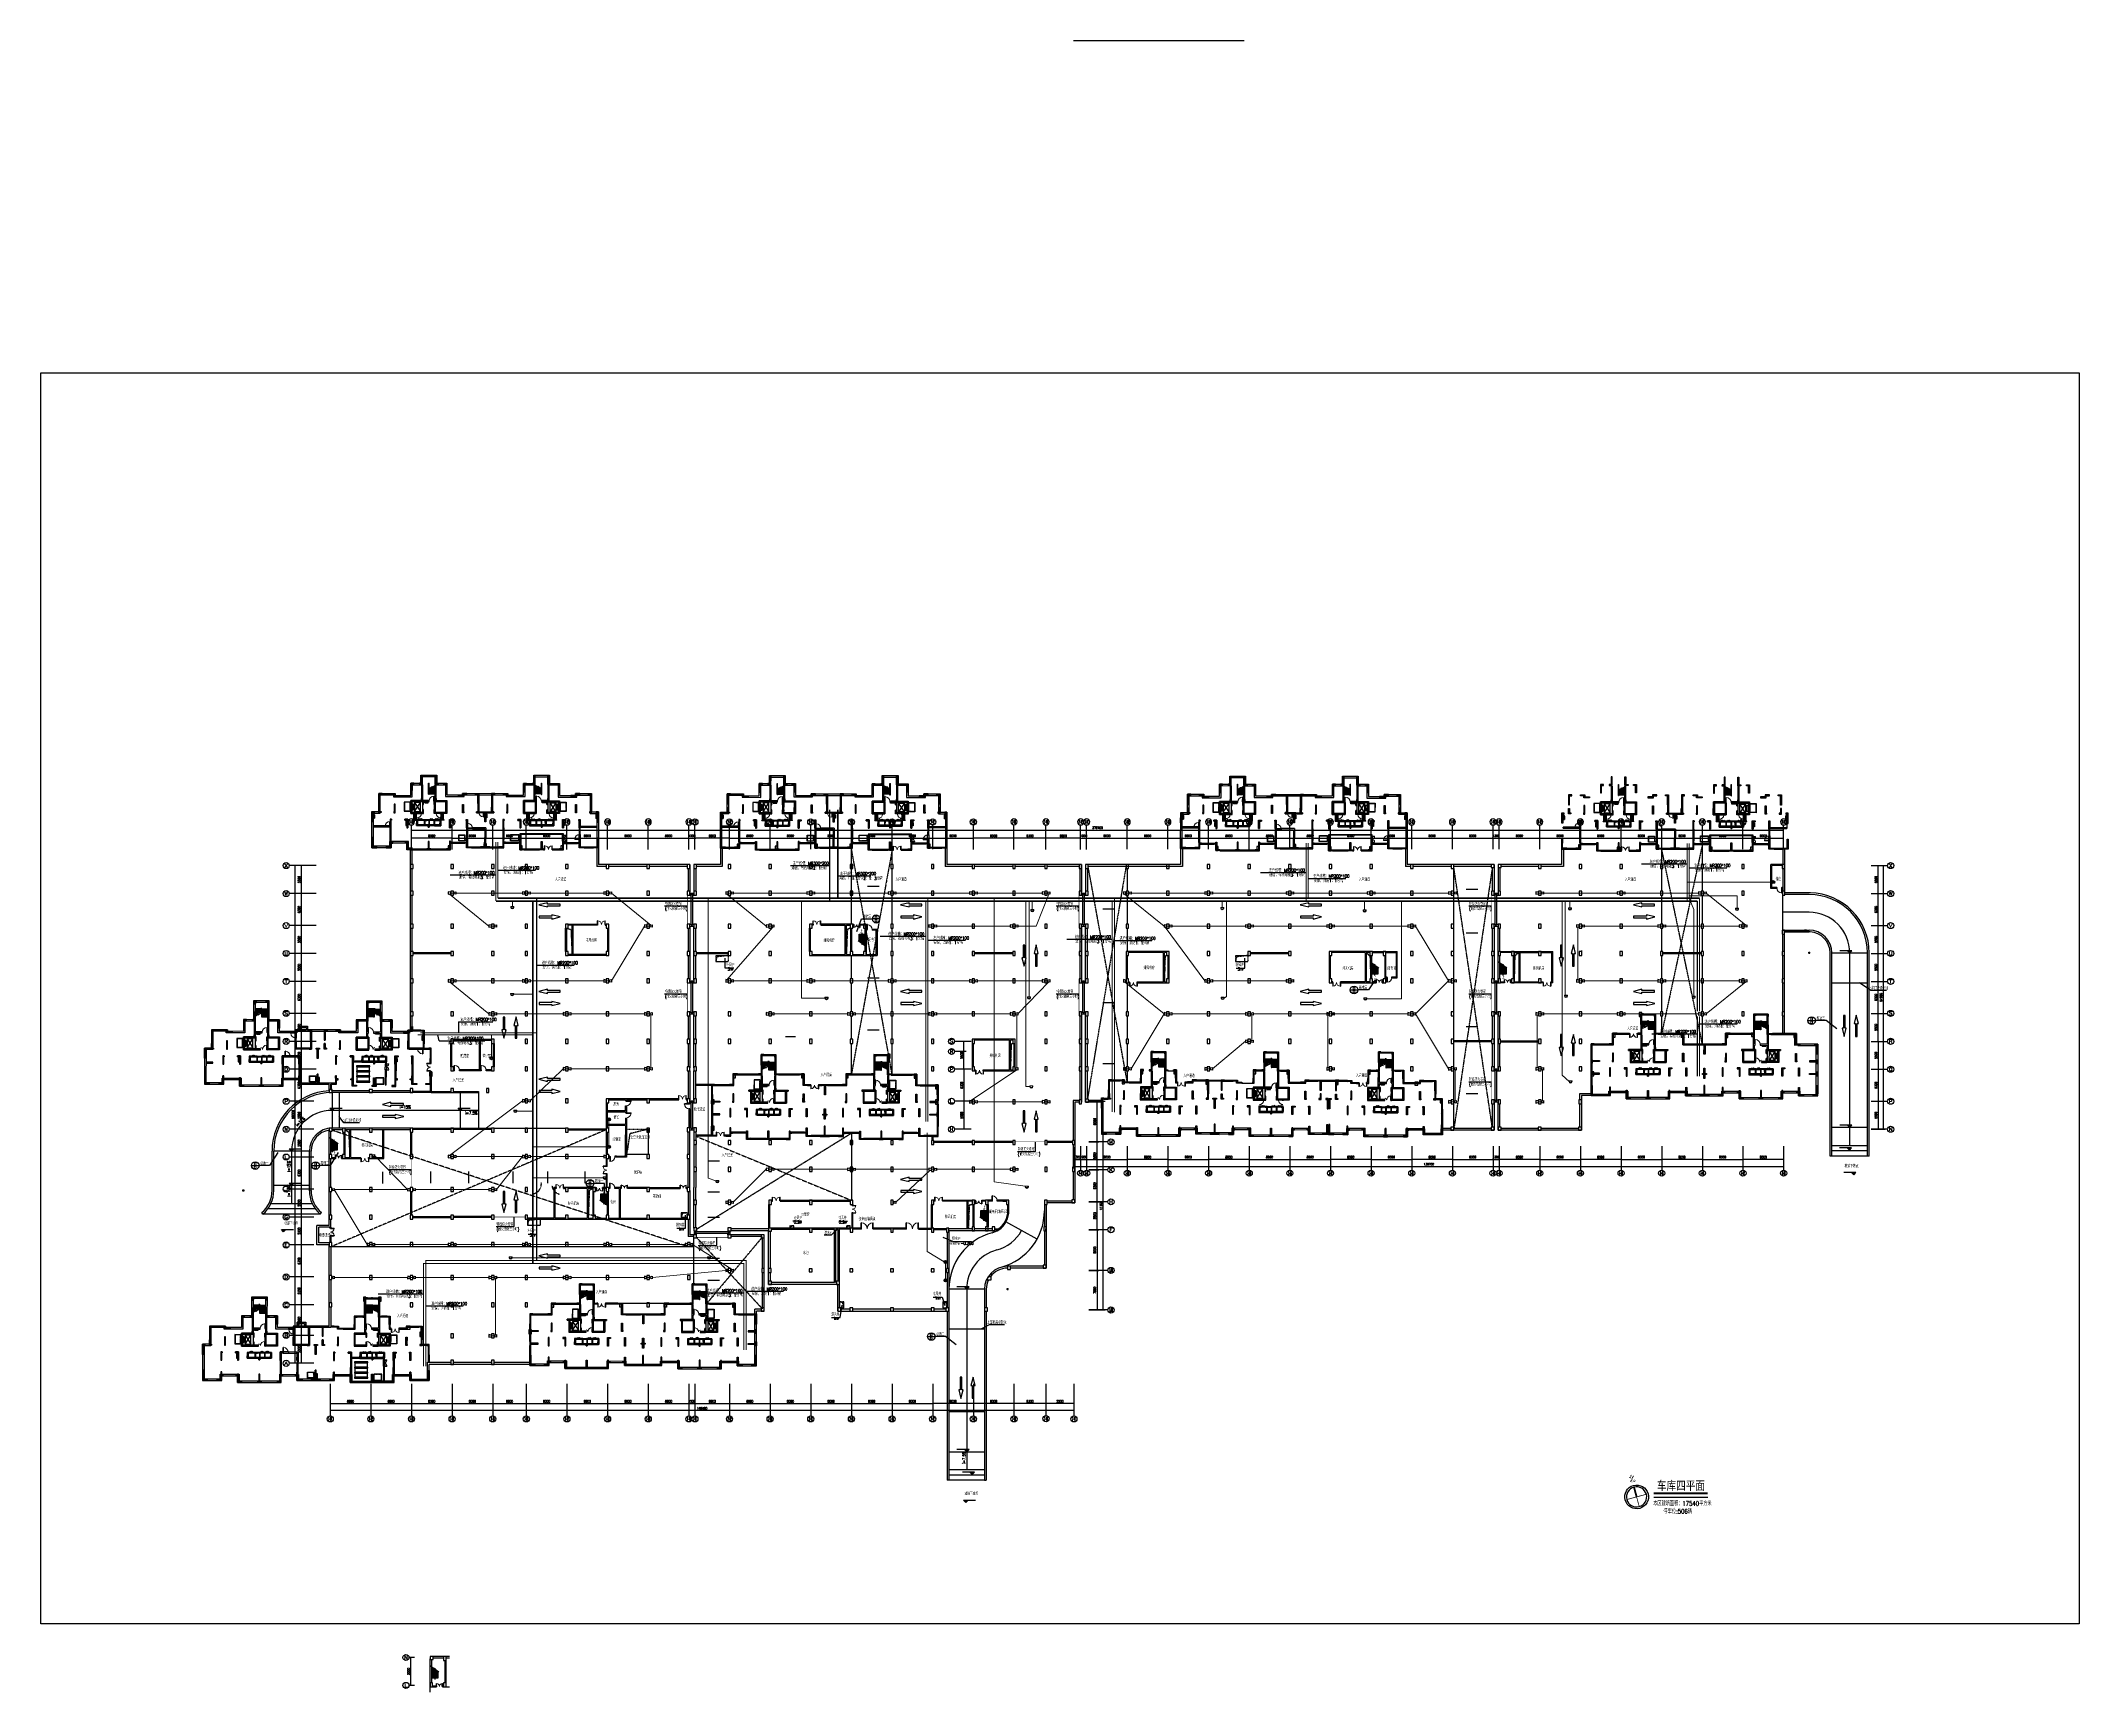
# Model space of a CAD drawing. Extents: x -781653 to 929899, y -295171 to 30012.
# Drawn here: x 127382 to 528640, y -295171 to 30012 of the extents above; entities that cross this region are included whole.
import ezdxf
from ezdxf.enums import TextEntityAlignment as Align

# ---------------------------------------------------------------- set-up
doc = ezdxf.new("R2010")
doc.units = 0
doc.header["$LTSCALE"] = 10
doc.header["$MEASUREMENT"] = 0
for name, pattern in [('BORDER', [1.75, 0.5, -0.25, 0.5, -0.25, 0, -0.25]), ('CENTER', [2, 1.25, -0.25, 0.25, -0.25]), ('DASH', [0.35, 0.25, -0.1]), ('DASHED', [0.75, 0.5, -0.25])]:
    doc.linetypes.add(name, pattern=pattern)
doc.layers.get('0').update_dxf_attribs({"linetype": 'CONTINUOUS'})
doc.layers.get('Defpoints').update_dxf_attribs({"linetype": 'CONTINUOUS'})
for name, color, linetype in [('A-STAIRS', 9, 'CONTINUOUS'), ('AXIS', 3, 'CONTINUOUS'), ('AXIS_TEXT', 7, 'CONTINUOUS'), ('COLUMN', 1, 'CONTINUOUS'), ('DIM_ELEV', 3, 'CONTINUOUS'), ('DIM_SYMB', 3, 'CONTINUOUS'), ('DOTE', 8, 'CENTER'), ('HT-TEXT', 7, 'CONTINUOUS'), ('JPS-J', 6, 'CONTINUOUS'), ('JPS-X', 1, 'BORDER'), ('JPS-XHS', 7, 'CONTINUOUS'), ('LVTRY', 6, 'CONTINUOUS'), ('PUB_DIM', 3, 'CONTINUOUS'), ('RD-equip', 3, 'CONTINUOUS'), ('RD-text', 4, 'CONTINUOUS'), ('solid', 252, 'CONTINUOUS'), ('STAIR', 9, 'CONTINUOUS'), ('TEXT', 7, 'CONTINUOUS'), ('TK', 7, 'CONTINUOUS'), ('wall', 8, 'CONTINUOUS'), ('wall-jg', 7, 'CONTINUOUS'), ('WINDOW', 4, 'CONTINUOUS'), ('索引', 24, 'CONTINUOUS'), ('结构墙', 1, 'CONTINUOUS'), ('行车方向', 4, 'CONTINUOUS'), ('行车线', 207, 'CONTINUOUS'), ('铺地', 30, 'CONTINUOUS')]:
    doc.layers.add(name, color=color, linetype=linetype)
doc.layers.add('RD-line', color=2, linetype='CONTINUOUS', lineweight=0)
doc.layers.get('DOTE').off()
doc.styles.add('_TCH_AXIS', font='COMPLEX', dxfattribs={"bigfont": 'GBCBIG'})
doc.styles.add('_TEL_DIM', font='SIMPLEX', dxfattribs={"width": 0.8, "height": 3.5, "bigfont": 'HZTXT'})
doc.styles.add('COMP', font='complex', dxfattribs={"bigfont": 'hztxt'})
doc.styles.add('COMPLEX', font='COMPLEX')
doc.styles.add('DIM_FONT', font='SIMPLEX', dxfattribs={"width": 0.8, "bigfont": 'HZTXT'})
doc.styles.add('FS', font='tjromans.shx', dxfattribs={"width": 0.7, "bigfont": 'tjhztxt.shx'})
doc.styles.add('FS1', font='txt4', dxfattribs={"width": 0.8, "bigfont": 'fstxt'})
doc.styles.add('FS2', font='tjromans.shx', dxfattribs={"width": 0.8, "bigfont": 'tjhztxt.shx'})
doc.styles.add('HEITI', font='simhei.ttf')
doc.styles.add('TKZ1', font='tjromant.shx', dxfattribs={"width": 0.7, "bigfont": 'tjhts.shx'})
doc.linetypes.add('BRA', pattern='A,2.8,-0.1,["B",_TEL_DIM,S=0.07,R=0,X=0,Y=-0.12],-0.25', length=3.15)
doc.linetypes.add('CCTV', pattern='A,2.8,-0.1,["V",_TEL_DIM,S=0.07,R=0,X=0,Y=-0.12],-0.25', length=3.15)
doc.linetypes.add('TD', pattern='A,2.8,-0.1,["C",_TEL_DIM,S=0.07,R=0,X=0,Y=-0.12],-0.25', length=3.15)
doc.dimstyles.new('DIMN300', dxfattribs={"dimscale": 3, "dimtxt": 300, "dimasz": 100, "dimexe": 250, "dimexo": 300, "dimgap": 150, "dimtad": 1, "dimdec": 0, "dimzin": 0, "dimdsep": 46, "dimtxsty": 'DIM_FONT', "dimblk": 'ARCHTICK', "dimcen": 0.09, "dimclrt": 7, "dimazin": 2, "dimtfac": 1, "dimtdec": 0, "dimtix": 1, "dimtmove": 2, "dimatfit": 3, "dimfxl": 0, "dimtolj": 1, "dimtzin": 0, "dimarcsym": 0})

# ---------------------------------------------------------------- blocks, each defined once
blk = doc.blocks.new('$DorLib2D$00000002')
for p, q in [((-0.5, 0), (-0.5, 0.4875)), ((-0.475, 0.4875), (-0.5, 0.4875)), ((-0.475, 0), (-0.475, 0.4875)), ((0.475, 0), (0.475, 0.4875)), ((0.475, 0.4875), (0.5, 0.4875)), ((0.5, 0), (0.5, 0.4875)), ((-0.5, 0), (-0.475, 0)), ((0.5, 0), (0.475, 0))]:
    blk.add_line(p, q)
at = {"lineweight": 13}
for centre, start, end in [((-0.4875, 0), 0, 88.530716), ((0.4875, 0), 91.469284, 180)]:
    blk.add_arc(centre, 0.4875, start, end, dxfattribs=at)
blk = doc.blocks.new('A$C24C54C7C')
at = {"layer": 'DIM_SYMB', "linetype": 'ByBlock'}
blk.add_lwpolyline([(1681, 0), (903, 550), (766, 454), (902, 743), (765, 647), (0, 1188)], dxfattribs=at)
at = {"layer": 'STAIR', "linetype": 'ByBlock'}
for p, q in [((196, 2455), (1396, 2455)), ((196, 1049), (196, 2455)), ((196, 2205), (1396, 2205)), ((196, 1955), (1396, 1955)), ((196, 1705), (1396, 1705)), ((196, 1455), (1396, 1455)), ((196, 1205), (1396, 1205)), ((246, 1014), (246, 2455)), ((330, 955), (1396, 955)), ((683, 705), (1396, 705)), ((1037, 455), (1396, 455))]:
    blk.add_line(p, q, dxfattribs=at)
blk.add_lwpolyline([(821, 895, 0, 100, 0), (821, 1415, 200, 200, 0)], format="xyseb", dxfattribs=at)
blk.add_lwpolyline([(821, 1155), (821, 2665)], dxfattribs=at)
blk = doc.blocks.new('_ARROW')
blk.add_solid([(0, 0), (-1, 0.1), (-1, -0.1)])
blk = doc.blocks.new('$DorLib2D$00000001')
for p, q in [((0.45, 0.975), (0.5, 0.975)), ((0.45, 0), (0.45, 0.975)), ((0.5, 0), (0.45, 0)), ((0.5, 0), (0.5, 0.975))]:
    blk.add_line(p, q)
at = {"lineweight": 13}
blk.add_arc((0.475, 0), 0.975, 91.46928, 180, dxfattribs=at)
blk = doc.blocks.new('DXHS')
at = {"layer": 'JPS-XHS'}
blk.add_hatch(color=256, dxfattribs=at).paths.add_polyline_path([(-350, 240), (-350, 0), (350, 0)])
at = {"layer": 'JPS-XHS', "linetype": 'Continuous'}
for p, q in [((-350, 240), (-350, 0)), ((-350, 240), (350, 240)), ((-350, 0), (350, 0)), ((350, 240), (350, 0))]:
    blk.add_line(p, q, dxfattribs=at)
at = {"layer": 'JPS-XHS'}
blk.add_line((-350, 240), (350, 0), dxfattribs=at)
blk = doc.blocks.new('FF')
at = {"linetype": 'Continuous'}
for radius in [75, 60]:
    blk.add_circle((0, 0), radius, dxfattribs=at)
blk = doc.blocks.new('$DorLib2D$00000116')
at = {"color": 0}
for p, q in [((-0.5, 0), (-0.15, 0.35)), ((0.5, 0), (0.15, 0.35))]:
    blk.add_line(p, q, dxfattribs=at)
for centre, start, end in [((-0.5, 0), 0, 45), ((0.5, 0), 135, 180)]:
    blk.add_arc(centre, 0.5, start, end, dxfattribs=at)
blk = doc.blocks.new('$WINLIB2D$00000001')
for p, q in [((-0.5, 0.5), (0.5, 0.5)), ((-0.5, 0.5), (-0.5, -0.5)), ((0.5, 0.17), (-0.5, 0.17)), ((0.5, -0.5), (0.5, 0.5)), ((0.5, -0.17), (-0.5, -0.17)), ((-0.5, -0.5), (0.5, -0.5))]:
    blk.add_line(p, q)
blk = doc.blocks.new('$DorLib2D$00000025')
at = {"const_width": 0.02}
for points in [[(-0.48, 0), (-0.48, 0.31)], [(0.48, 0), (0.48, 0.69)]]:
    blk.add_lwpolyline(points, dxfattribs=at)
at = {"lineweight": 13}
for centre, radius, start, end in [((-0.5, 0), 0.307, 359.7899, 85.7508), ((0.5, 0), 0.699, 91.9397, 179.7238)]:
    blk.add_arc(centre, radius, start, end, dxfattribs=at)
blk = doc.blocks.new('A$C5AD35C69')
at = {"layer": 'solid'}
for points in [[(9950, 8925), (10150, 8925), (10150, 9700), (9950, 9700), (9950, 10100), (9750, 10100), (9750, 9700), (7650, 9700), (7650, 7150), (10150, 7150), (10150, 7925), (9950, 7925), (9950, 7350), (7850, 7350), (7850, 9500), (9950, 9500)], [(12450, 8925), (12250, 8925), (12250, 9700), (12450, 9700), (12450, 10100), (12650, 10100), (12650, 9700), (14750, 9700), (14750, 7150), (12250, 7150), (12250, 7925), (12450, 7925), (12450, 7350), (14550, 7350), (14550, 9500), (12450, 9500)], [(32150, 8925), (32350, 8925), (32350, 9700), (32150, 9700), (32150, 10100), (31950, 10100), (31950, 9700), (29850, 9700), (29850, 7150), (32350, 7150), (32350, 7925), (32150, 7925), (32150, 7350), (30050, 7350), (30050, 9500), (32150, 9500)], [(34650, 8925), (34450, 8925), (34450, 9700), (34650, 9700), (34650, 10100), (34850, 10100), (34850, 9700), (36950, 9700), (36950, 7150), (34450, 7150), (34450, 7925), (34650, 7925), (34650, 7350), (36750, 7350), (36750, 9500), (34650, 9500)], [(54690, 8925), (54890, 8925), (54890, 9700), (54690, 9700), (54690, 10100), (54490, 10100), (54490, 9700), (52390, 9700), (52390, 7150), (54890, 7150), (54890, 7925), (54690, 7925), (54690, 7350), (52590, 7350), (52590, 9500), (54690, 9500)], [(57190, 8925), (56990, 8925), (56990, 9700), (57190, 9700), (57190, 10100), (57390, 10100), (57390, 9700), (59490, 9700), (59490, 7150), (56990, 7150), (56990, 7925), (57190, 7925), (57190, 7350), (59290, 7350), (59290, 9500), (57190, 9500)], [(9000, 4950), (9000, 5250), (8800, 5250), (8800, 4750), (11100, 4750), (11100, 4450), (11300, 4450), (11300, 4750), (13600, 4750), (13600, 5250), (13400, 5250), (13400, 4950)], [(35600, 4950), (35600, 5250), (35800, 5250), (35800, 4750), (33500, 4750), (33500, 4450), (33300, 4450), (33300, 4750), (31000, 4750), (31000, 5250), (31200, 5250), (31200, 4950)], [(58140, 4950), (58140, 5250), (58340, 5250), (58340, 4750), (56040, 4750), (56040, 4450), (55840, 4450), (55840, 4750), (53540, 4750), (53540, 5250), (53740, 5250), (53740, 4950)]]:
    blk.add_hatch(color=8, dxfattribs=at).paths.add_polyline_path(points)
at = {"layer": 'DIM_SYMB', "color": 8}
for points in [[(11850, 13670, 0, 0, 0), (11850, 15593, 0, 0, 0), (10550, 15593, 0, 0, 0), (10550, 14750, 80, 0, 0), (10550, 14450, 0, 0, 0)], [(34050, 13670, 0, 0, 0), (34050, 15593, 0, 0, 0), (32750, 15593, 0, 0, 0), (32750, 14750, 80, 0, 0), (32750, 14450, 0, 0, 0)], [(56590, 13670, 0, 0, 0), (56590, 15593, 0, 0, 0), (55290, 15593, 0, 0, 0), (55290, 14750, 80, 0, 0), (55290, 14450, 0, 0, 0)]]:
    blk.add_lwpolyline(points, format="xyseb", dxfattribs=at)
at = {"layer": 'JPS-X', "color": 8, "const_width": 50}
for points in [[(10175, 10380), (10250, 10380)], [(32525, 9380), (32600, 9380)], [(54915, 10380), (54990, 10380)]]:
    blk.add_lwpolyline(points, dxfattribs=at)
at = {"layer": 'LVTRY', "color": 8}
for points in [[(10400, 4950), (10498, 5706), (11200, 5800)], [(32600, 4950), (32698, 5706), (33400, 5800)], [(55140, 4950), (55238, 5706), (55940, 5800)]]:
    blk.add_lwpolyline(points, dxfattribs=at)
at = {"layer": 'STAIR', "color": 8}
for p, q in [((11100, 15230), (9950, 15230)), ((11100, 14970), (9950, 14970)), ((11100, 14710), (9950, 14710)), ((11100, 14450), (9950, 14450)), ((10613, 14190), (9950, 14190)), ((9950, 13804), (10582, 14119)), ((10203, 13930), (9950, 13930)), ((10582, 14119), (10688, 14037)), ((10583, 14253), (10689, 14172)), ((10688, 14037), (10583, 14253)), ((10689, 14172), (11200, 14397)), ((11100, 15330), (11100, 14352)), ((11300, 15330), (11100, 15330)), ((11150, 15280), (11150, 14374)), ((11250, 15280), (11150, 15280)), ((11200, 15230), (11150, 15230)), ((11200, 14970), (11150, 14970)), ((11200, 14710), (11150, 14710)), ((11200, 14450), (11150, 14450)), ((11200, 15230), (11200, 14397)), ((11200, 15230), (11250, 15230)), ((11200, 15230), (11200, 13670)), ((11200, 14970), (11250, 14970)), ((11200, 14710), (11250, 14710)), ((11200, 14450), (11250, 14450)), ((11200, 14190), (11250, 14190)), ((11200, 13930), (11250, 13930)), ((11200, 13670), (11250, 13670)), ((11250, 15280), (11250, 13570)), ((11250, 13570), (11300, 13570)), ((11300, 15330), (11300, 13570)), ((11300, 15230), (12450, 15230)), ((11300, 14970), (12450, 14970)), ((11300, 14710), (12450, 14710)), ((11300, 14450), (12450, 14450)), ((11300, 14190), (12450, 14190)), ((11300, 13930), (12450, 13930)), ((11300, 13670), (12450, 13670)), ((33300, 15230), (32150, 15230)), ((33300, 14970), (32150, 14970)), ((33300, 14710), (32150, 14710)), ((33300, 14450), (32150, 14450)), ((32813, 14190), (32150, 14190)), ((32150, 13804), (32782, 14119)), ((32403, 13930), (32150, 13930)), ((32782, 14119), (32888, 14037)), ((32783, 14253), (32889, 14172)), ((32888, 14037), (32783, 14253)), ((32889, 14172), (33400, 14397)), ((33300, 15330), (33300, 14352)), ((33500, 15330), (33300, 15330)), ((33350, 15280), (33350, 14374)), ((33450, 15280), (33350, 15280)), ((33400, 15230), (33350, 15230)), ((33400, 14970), (33350, 14970)), ((33400, 14710), (33350, 14710)), ((33400, 14450), (33350, 14450)), ((33400, 15230), (33400, 14397)), ((33400, 15230), (33450, 15230)), ((33400, 15230), (33400, 13670)), ((33400, 14970), (33450, 14970)), ((33400, 14710), (33450, 14710)), ((33400, 14450), (33450, 14450)), ((33400, 14190), (33450, 14190)), ((33400, 13930), (33450, 13930)), ((33400, 13670), (33450, 13670)), ((33450, 15280), (33450, 13570)), ((33450, 13570), (33500, 13570)), ((33500, 15330), (33500, 13570)), ((33500, 15230), (34650, 15230)), ((33500, 14970), (34650, 14970)), ((33500, 14710), (34650, 14710)), ((33500, 14450), (34650, 14450)), ((33500, 14190), (34650, 14190)), ((33500, 13930), (34650, 13930)), ((33500, 13670), (34650, 13670)), ((55840, 15230), (54690, 15230)), ((55840, 14970), (54690, 14970)), ((55840, 14710), (54690, 14710)), ((55840, 14450), (54690, 14450)), ((55353, 14190), (54690, 14190)), ((54690, 13804), (55322, 14119)), ((54943, 13930), (54690, 13930)), ((55322, 14119), (55428, 14037)), ((55323, 14253), (55429, 14172)), ((55428, 14037), (55323, 14253)), ((55429, 14172), (55940, 14397)), ((55840, 15330), (55840, 14352)), ((56040, 15330), (55840, 15330)), ((55890, 15280), (55890, 14374)), ((55990, 15280), (55890, 15280)), ((55940, 15230), (55890, 15230)), ((55940, 14970), (55890, 14970)), ((55940, 14710), (55890, 14710)), ((55940, 14450), (55890, 14450)), ((55940, 15230), (55940, 14397)), ((55940, 15230), (55990, 15230)), ((55940, 15230), (55940, 13670)), ((55940, 14970), (55990, 14970)), ((55940, 14710), (55990, 14710)), ((55940, 14450), (55990, 14450)), ((55940, 14190), (55990, 14190)), ((55940, 13930), (55990, 13930)), ((55940, 13670), (55990, 13670)), ((55990, 15280), (55990, 13570)), ((55990, 13570), (56040, 13570)), ((56040, 15330), (56040, 13570)), ((56040, 15230), (57190, 15230)), ((56040, 14970), (57190, 14970)), ((56040, 14710), (57190, 14710)), ((56040, 14450), (57190, 14450)), ((56040, 14190), (57190, 14190)), ((56040, 13930), (57190, 13930)), ((56040, 13670), (57190, 13670)), ((8390, 9300), (9540, 7550)), ((8390, 7550), (9540, 9300)), ((9950, 8925), (9950, 7925)), ((30590, 9300), (31740, 7550)), ((30590, 7550), (31740, 9300)), ((32150, 8925), (32150, 7925)), ((53130, 9300), (54280, 7550)), ((53130, 7550), (54280, 9300)), ((54690, 8925), (54690, 7925)), ((10050, 5900), (9250, 5900)), ((9250, 5800), (10050, 5800)), ((12100, 5900), (11300, 5900)), ((11300, 5800), (12100, 5800)), ((13200, 5900), (12400, 5900)), ((12400, 5800), (13200, 5800)), ((31450, 5900), (32250, 5900)), ((32250, 5800), (31450, 5800)), ((34300, 5900), (33500, 5900)), ((34300, 5800), (33500, 5800)), ((34600, 5900), (35400, 5900)), ((35400, 5800), (34600, 5800)), ((54790, 5900), (53990, 5900)), ((53990, 5800), (54790, 5800)), ((56840, 5900), (56040, 5900)), ((56040, 5800), (56840, 5800)), ((57940, 5900), (57140, 5900)), ((57140, 5800), (57940, 5800))]:
    blk.add_line(p, q, dxfattribs=at)
for points in [[(8190, 7850), (8190, 9000), (7990, 9000), (7990, 7850)], [(9540, 7550), (9540, 9300), (8390, 9300), (8390, 7550)], [(28550, 7600), (29750, 7600), (29750, 9400), (28550, 9400)], [(30390, 7850), (30390, 9000), (30190, 9000), (30190, 7850)], [(31740, 7550), (31740, 9300), (30590, 9300), (30590, 7550)], [(52930, 7850), (52930, 9000), (52730, 9000), (52730, 7850)], [(54280, 7550), (54280, 9300), (53130, 9300), (53130, 7550)]]:
    blk.add_lwpolyline(points, close=True, dxfattribs=at)
at = {"layer": 'STAIR', "color": 8, "linetype": 'DASH'}
blk.add_lwpolyline([(28600, 7650), (29700, 7650), (29700, 9350), (28600, 9350)], close=True, dxfattribs=at)
at = {"layer": 'wall', "color": 8}
for p, q in [((9750, 12800), (9750, 10600)), ((9950, 12800), (9750, 12800)), ((9950, 12800), (9950, 10700)), ((12450, 10700), (12450, 12800)), ((12450, 12800), (12650, 12800)), ((12650, 10600), (12650, 12800)), ((31950, 9700), (31950, 12800)), ((31950, 12800), (32150, 12800)), ((32150, 9700), (32150, 12800)), ((34650, 12800), (34650, 9700)), ((34850, 12800), (34650, 12800)), ((34850, 12800), (34850, 9700)), ((54490, 10600), (54490, 12800)), ((54490, 12800), (54690, 12800)), ((54690, 10700), (54690, 12800)), ((57190, 12800), (57190, 10700)), ((57390, 12800), (57190, 12800)), ((57390, 12800), (57390, 10600)), ((7650, 9700), (7650, 7150)), ((9750, 9700), (7650, 9700)), ((7850, 9500), (7850, 7350)), ((9850, 9500), (7850, 9500)), ((9750, 10600), (9750, 9700)), ((9950, 9500), (9850, 9500)), ((11350, 10700), (9950, 10700)), ((9950, 10500), (11350, 10500)), ((9950, 10500), (9950, 9700)), ((10150, 9700), (9950, 9700)), ((9950, 9500), (9950, 8925)), ((9950, 8925), (10150, 8925)), ((10150, 8925), (10150, 9700)), ((11350, 10500), (11350, 10700)), ((12250, 9700), (12450, 9700)), ((12250, 9700), (12250, 7350)), ((12450, 10700), (12350, 10700)), ((12350, 10700), (12350, 10500)), ((12350, 10500), (12450, 10500)), ((12450, 9700), (12450, 10500)), ((12450, 9500), (12550, 9500)), ((12450, 9500), (12450, 7350)), ((12550, 9500), (14550, 9500)), ((12650, 9700), (12650, 10600)), ((12650, 9700), (14750, 9700)), ((14550, 9500), (14550, 7350)), ((14750, 9700), (14750, 7150)), ((29850, 9700), (29850, 7150)), ((31950, 9700), (29850, 9700)), ((30050, 9500), (30050, 7350)), ((32050, 9500), (30050, 9500)), ((32050, 9500), (32150, 9500)), ((32150, 9700), (32250, 9700)), ((32150, 9500), (32150, 8925)), ((32150, 8925), (32350, 8925)), ((33450, 9700), (32250, 9700)), ((32350, 8925), (32350, 9500)), ((32350, 9500), (33450, 9500)), ((33450, 9500), (33450, 9700)), ((34550, 9700), (34450, 9700)), ((34450, 9700), (34450, 9500)), ((34450, 9500), (34450, 7150)), ((34550, 9700), (34650, 9700)), ((34650, 9500), (34650, 7350)), ((34650, 9500), (34750, 9500)), ((34750, 9500), (36750, 9500)), ((34850, 9700), (36950, 9700)), ((52390, 9700), (52390, 7150)), ((54490, 9700), (52390, 9700)), ((52590, 9500), (52590, 7350)), ((54590, 9500), (52590, 9500)), ((54490, 9700), (54490, 10600)), ((54690, 9500), (54590, 9500)), ((56090, 10700), (54690, 10700)), ((54690, 9700), (54690, 10500)), ((54690, 10500), (56090, 10500)), ((54890, 9700), (54690, 9700)), ((54690, 9500), (54690, 8925)), ((54690, 8925), (54890, 8925)), ((54890, 8925), (54890, 9700)), ((56090, 10500), (56090, 10700)), ((56990, 9700), (56990, 7350)), ((56990, 9700), (57190, 9700)), ((57190, 10700), (57090, 10700)), ((57090, 10700), (57090, 10500)), ((57090, 10500), (57190, 10500)), ((57190, 10500), (57190, 9700)), ((57190, 9500), (57190, 7350)), ((57190, 9500), (57290, 9500)), ((57290, 9500), (59290, 9500)), ((57390, 10600), (57390, 9700)), ((57390, 9700), (59490, 9700)), ((59290, 9500), (59290, 7350)), ((59490, 9700), (59490, 7150)), ((7650, 7150), (10058, 7150)), ((7850, 7350), (9950, 7350)), ((8800, 5900), (8800, 4750)), ((9250, 5900), (8800, 5900)), ((8800, 4750), (10400, 4750)), ((9000, 5800), (9000, 4950)), ((9000, 5800), (9250, 5800)), ((9000, 4950), (10300, 4950)), ((9250, 5800), (9250, 5900)), ((10150, 7925), (9950, 7925)), ((9950, 7925), (9950, 7350)), ((10050, 7150), (11050, 7150)), ((10400, 5900), (10050, 5900)), ((10050, 5900), (10050, 5800)), ((10050, 5800), (10300, 5800)), ((10150, 7350), (10150, 7925)), ((11050, 7350), (10150, 7350)), ((10300, 5800), (10300, 4950)), ((10400, 5800), (10400, 5900)), ((10400, 5800), (10400, 4950)), ((10400, 4950), (11200, 4950)), ((10400, 4750), (11100, 4750)), ((11050, 7150), (11050, 7350)), ((11100, 4750), (11100, 4450)), ((11300, 4450), (11100, 4450)), ((11300, 5900), (11200, 5900)), ((11200, 5900), (11200, 5800)), ((11200, 5800), (11200, 4950)), ((11200, 4950), (11200, 4950)), ((11300, 5800), (11300, 5900)), ((11300, 5800), (11300, 4950)), ((11300, 4950), (12200, 4950)), ((11300, 4750), (12300, 4750)), ((11300, 4750), (11300, 4450)), ((11300, 4750), (11300, 4750)), ((12300, 5900), (12100, 5900)), ((12100, 5900), (12100, 5800)), ((12100, 5800), (12200, 5800)), ((12200, 5800), (12200, 4950)), ((12250, 7350), (12250, 7150)), ((12250, 7150), (12350, 7150)), ((12400, 5900), (12300, 5900)), ((12300, 5800), (12300, 4950)), ((12300, 5800), (12400, 5800)), ((12300, 4950), (13400, 4950)), ((12300, 4750), (13600, 4750)), ((14750, 7150), (12342, 7150)), ((12400, 5800), (12400, 5900)), ((14550, 7350), (12450, 7350)), ((13600, 5900), (13200, 5900)), ((13200, 5900), (13200, 5800)), ((13200, 5800), (13400, 5800)), ((13400, 5800), (13400, 4950)), ((13600, 5900), (13600, 4750)), ((29850, 7150), (31000, 7150)), ((30050, 7350), (31100, 7350)), ((31000, 7150), (31200, 7150)), ((31200, 5950), (31000, 5950)), ((31000, 5950), (31000, 5800)), ((31000, 5800), (31000, 4950)), ((31100, 7350), (32150, 7350)), ((31100, 4750), (32600, 4750)), ((31200, 7150), (32350, 7150)), ((31200, 5900), (31200, 5950)), ((31450, 5900), (31200, 5900)), ((31200, 5800), (31450, 5800)), ((31200, 5800), (31200, 4950)), ((31200, 4950), (32500, 4950)), ((31450, 5800), (31450, 5900)), ((32350, 7925), (32150, 7925)), ((32150, 7925), (32150, 7350)), ((32600, 5900), (32250, 5900)), ((32250, 5900), (32250, 5800)), ((32250, 5800), (32500, 5800)), ((32350, 7150), (32350, 7925)), ((32500, 5800), (32500, 4950)), ((32600, 5800), (32600, 5900)), ((32600, 5800), (32600, 4950)), ((32600, 4950), (33400, 4950)), ((32600, 4750), (33300, 4750)), ((33300, 4750), (33300, 4450)), ((33500, 4450), (33300, 4450)), ((33500, 5900), (33400, 5900)), ((33400, 5900), (33400, 5800)), ((33400, 5800), (33400, 4950)), ((33400, 4950), (33400, 4950)), ((33500, 5800), (33500, 5900)), ((33500, 5800), (33500, 4950)), ((33500, 4950), (34400, 4950)), ((33500, 4750), (34500, 4750)), ((33500, 4750), (33500, 4450)), ((33500, 4750), (33500, 4750)), ((34500, 5900), (34300, 5900)), ((34300, 5900), (34300, 5800)), ((34300, 5800), (34400, 5800)), ((34400, 5800), (34400, 4950)), ((35600, 7150), (34450, 7150)), ((34597, 5900), (34500, 5900)), ((34500, 5800), (34597, 5800)), ((34500, 5800), (34500, 4950)), ((34500, 4950), (35600, 4950)), ((34500, 4750), (35700, 4750)), ((34597, 5800), (34597, 5900)), ((35700, 7350), (34650, 7350)), ((35600, 5900), (35397, 5900)), ((35397, 5900), (35397, 5800)), ((35397, 5800), (35600, 5800)), ((35600, 7150), (35800, 7150)), ((35800, 5950), (35600, 5950)), ((35600, 5950), (35600, 5900)), ((35600, 5800), (35600, 4950)), ((36750, 7350), (35700, 7350)), ((36950, 7150), (35800, 7150)), ((35800, 5800), (35800, 5950)), ((35800, 5800), (35800, 4950)), ((52390, 7150), (54798, 7150)), ((52590, 7350), (54690, 7350)), ((53990, 5900), (53540, 5900)), ((53540, 5900), (53540, 4750)), ((53540, 4750), (55140, 4750)), ((53740, 5800), (53990, 5800)), ((53740, 5800), (53740, 4950)), ((53740, 4950), (55040, 4950)), ((53990, 5800), (53990, 5900)), ((54890, 7925), (54690, 7925)), ((54690, 7925), (54690, 7350)), ((54790, 7150), (55790, 7150)), ((55140, 5900), (54790, 5900)), ((54790, 5900), (54790, 5800)), ((54790, 5800), (55040, 5800)), ((54890, 7350), (54890, 7925)), ((55790, 7350), (54890, 7350)), ((55040, 5800), (55040, 4950)), ((55140, 5800), (55140, 5900)), ((55140, 5800), (55140, 4950)), ((55140, 4950), (55940, 4950)), ((55140, 4750), (55840, 4750)), ((55790, 7150), (55790, 7350)), ((55840, 4750), (55840, 4450)), ((56040, 4450), (55840, 4450)), ((56040, 5900), (55940, 5900)), ((55940, 5900), (55940, 5800)), ((55940, 5800), (55940, 4950)), ((55940, 4950), (55940, 4950)), ((56040, 5800), (56040, 5900)), ((56040, 5800), (56040, 4950)), ((56040, 4950), (56940, 4950)), ((56040, 4750), (57040, 4750)), ((56040, 4750), (56040, 4450)), ((56040, 4750), (56040, 4750)), ((57040, 5900), (56840, 5900)), ((56840, 5900), (56840, 5800)), ((56840, 5800), (56940, 5800)), ((56940, 5800), (56940, 4950)), ((56990, 7350), (56990, 7150)), ((56990, 7150), (57090, 7150)), ((57140, 5900), (57040, 5900)), ((57040, 5800), (57140, 5800)), ((57040, 5800), (57040, 4950)), ((57040, 4950), (58140, 4950)), ((57040, 4750), (58340, 4750)), ((59490, 7150), (57082, 7150)), ((57140, 5800), (57140, 5900)), ((59290, 7350), (57190, 7350)), ((58340, 5900), (57940, 5900)), ((57940, 5900), (57940, 5800)), ((57940, 5800), (58140, 5800)), ((58140, 5800), (58140, 4950)), ((58340, 5900), (58340, 4750))]:
    blk.add_line(p, q, dxfattribs=at)
at = {"layer": 'wall-jg', "color": 8}
for p, q in [((66840, 4700), (66840, 4700)), ((55840, 300), (55840, 1650)), ((56040, 1650), (55840, 1650)), ((56040, 300), (56040, 1650)), ((6900, 0), (15500, 0))]:
    blk.add_line(p, q, dxfattribs=at)
for points in [[(9950, 8925), (10150, 8925), (10150, 9700), (9950, 9700), (9950, 10100), (9750, 10100), (9750, 9700), (7650, 9700), (7650, 7150), (10150, 7150), (10150, 7925), (9950, 7925), (9950, 7350), (7850, 7350), (7850, 9500), (9950, 9500), (9950, 8925)], [(12450, 8925), (12250, 8925), (12250, 9700), (12450, 9700), (12450, 10100), (12650, 10100), (12650, 9700), (14750, 9700), (14750, 7150), (12250, 7150), (12250, 7925), (12450, 7925), (12450, 7350), (14550, 7350), (14550, 9500), (12450, 9500), (12450, 8925)], [(32150, 8925), (32350, 8925), (32350, 9700), (32150, 9700), (32150, 10100), (31950, 10100), (31950, 9700), (29850, 9700), (29850, 7150), (32350, 7150), (32350, 7925), (32150, 7925), (32150, 7350), (30050, 7350), (30050, 9500), (32150, 9500), (32150, 8925)], [(34650, 8925), (34450, 8925), (34450, 9700), (34650, 9700), (34650, 10100), (34850, 10100), (34850, 9700), (36950, 9700), (36950, 7150), (34450, 7150), (34450, 7925), (34650, 7925), (34650, 7350), (36750, 7350), (36750, 9500), (34650, 9500), (34650, 8925)], [(54690, 8925), (54890, 8925), (54890, 9700), (54690, 9700), (54690, 10100), (54490, 10100), (54490, 9700), (52390, 9700), (52390, 7150), (54890, 7150), (54890, 7925), (54690, 7925), (54690, 7350), (52590, 7350), (52590, 9500), (54690, 9500), (54690, 8925)], [(57190, 8925), (56990, 8925), (56990, 9700), (57190, 9700), (57190, 10100), (57390, 10100), (57390, 9700), (59490, 9700), (59490, 7150), (56990, 7150), (56990, 7925), (57190, 7925), (57190, 7350), (59290, 7350), (59290, 9500), (57190, 9500), (57190, 8925)], [(13400, 5250), (13600, 5250), (13600, 4750), (11300, 4750), (11300, 4450), (11100, 4450), (11100, 4750), (8800, 4750), (8800, 5250), (9000, 5250), (9000, 4950), (13400, 4950), (13400, 5250)], [(31200, 5250), (31000, 5250), (31000, 4750), (33300, 4750), (33300, 4450), (33500, 4450), (33500, 4750), (35800, 4750), (35800, 5250), (35600, 5250), (35600, 4950), (31200, 4950), (31200, 5250)], [(53740, 5250), (53540, 5250), (53540, 4750), (55840, 4750), (55840, 4450), (56040, 4450), (56040, 4750), (58340, 4750), (58340, 5250), (58140, 5250), (58140, 4950), (53740, 4950), (53740, 5250)]]:
    blk.add_lwpolyline(points, dxfattribs=at)
at = {"layer": 'WINDOW', "color": 8, "linetype": 'DASH'}
for p, q in [((10150, 8925), (9950, 8925)), ((32350, 8925), (32150, 8925)), ((54890, 8925), (54690, 8925)), ((9950, 7925), (10150, 7925)), ((32150, 7925), (32350, 7925)), ((54690, 7925), (54890, 7925))]:
    blk.add_line(p, q, dxfattribs=at)
at = {"layer": 'JPS-X', "color": 8}
for p in [(10100, 10380), (32450, 9380), (54840, 10380)]:
    blk.add_blockref('FF', p, dxfattribs=at)
at = {"layer": 'JPS-XHS', "color": 8, "xscale": -1, "rotation": 180}
for p in [(10600, 10500), (32950, 9500), (55340, 10500)]:
    blk.add_blockref('DXHS', p, dxfattribs=at)
at = {"layer": 'WINDOW', "color": 8}
for name, p, xscale, yscale, zscale in [('$DorLib2D$00000025', (11650, 7250), 1200, 1200, -1200), ('$DorLib2D$00000001', (11850, 10600), 999.9999999999999, 999.9999999999999, -1000), ('$DorLib2D$00000001', (33950, 9600), 999.9999999999999, 999.9999999999999, 1000), ('$DorLib2D$00000001', (56590, 10600), 999.9999999999999, 999.9999999999999, 1000), ('$DorLib2D$00000116', (11700, 5850), -800.0000000000001, 800.0000000000001, -800), ('$DorLib2D$00000116', (12800, 5850), 800.0000000000001, 800.0000000000001, 800), ('$DorLib2D$00000116', (33900, 5850), -800.0000000000001, 800.0000000000001, -800), ('$DorLib2D$00000116', (34997, 5850), 800.0000000000001, 800.0000000000001, 800), ('$DorLib2D$00000116', (56440, 5850), -800.0000000000001, 800.0000000000001, -800), ('$DorLib2D$00000116', (57540, 5850), 800.0000000000001, 800.0000000000001, 800)]:
    blk.add_blockref(name, p, dxfattribs=dict(at, xscale=xscale, yscale=yscale, zscale=zscale))
for name, p, xscale, yscale, zscale, rotation in [('$DorLib2D$00000025', (56390, 7250), 1200, 1200, -1200, 4.885310787030085e-12), ('$DorLib2D$00000116', (9650, 5850), 800, 800, 800, 359.9999999999978), ('$WINLIB2D$00000001', (10800, 5850), -800.0000000000001, 100, 800, 180), ('$DorLib2D$00000025', (31100, 6550), -1200, 1200, -1200, 270), ('$DorLib2D$00000116', (31850, 5850), 800, 800, 800, 359.9999999999978), ('$WINLIB2D$00000001', (33000, 5850), -800.0000000000001, 100, 800, 180), ('$DorLib2D$00000025', (35700, 6550), 1200, 1200, -1200, 90), ('$DorLib2D$00000116', (54390, 5850), 800, 800, 800, 359.9999999999978), ('$WINLIB2D$00000001', (55540, 5850), -800.0000000000001, 100, 800, 180)]:
    blk.add_blockref(name, p, dxfattribs=dict(at, xscale=xscale, yscale=yscale, zscale=zscale, rotation=rotation))
blk = doc.blocks.new('A$C057458B3')
at = {"layer": 'solid'}
for points in [[(4350, 7500), (4300, 7500), (4300, 7300), (4550, 7300), (4550, 8950), (4350, 8950)], [(17850, 7300), (18100, 7300), (18100, 7500), (18050, 7500), (18050, 8950), (17850, 8950)], [(26750, 8950), (26550, 8950), (26550, 7500), (26500, 7500), (26500, 7300), (26750, 7300)], [(40250, 7500), (40250, 8950), (40050, 8950), (40050, 7300), (40300, 7300), (40300, 7500)], [(3800, 5800), (3850, 5800), (3850, 6000), (3600, 6000), (3600, 4350), (3800, 4350)], [(6900, 5800), (6900, 4350), (7100, 4350), (7100, 6000), (6500, 6000), (6500, 5800)], [(9000, 4950), (9000, 5250), (8800, 5250), (8800, 4750), (11100, 4750), (11100, 4450), (11300, 4450), (11300, 4750), (13600, 4750), (13600, 5250), (13400, 5250), (13400, 4950)], [(15300, 4350), (15500, 4350), (15500, 5800), (15900, 5800), (15900, 6000), (15300, 6000)], [(18800, 6000), (18550, 6000), (18550, 5800), (18600, 5800), (18600, 4350), (18800, 4350)], [(25800, 4350), (26000, 4350), (26000, 5800), (26050, 5800), (26050, 6000), (25800, 6000)], [(29300, 6000), (28700, 6000), (28700, 5800), (29100, 5800), (29100, 4350), (29300, 4350)], [(31200, 4950), (31200, 5250), (31000, 5250), (31000, 4750), (33300, 4750), (33300, 4450), (33500, 4450), (33500, 4750), (35800, 4750), (35800, 5250), (35600, 5250), (35600, 4950)], [(37700, 5800), (38100, 5800), (38100, 6000), (37500, 6000), (37500, 4350), (37700, 4350)]]:
    blk.add_hatch(color=8, dxfattribs=at).paths.add_polyline_path(points)
h = blk.add_hatch(color=8, dxfattribs=at)
h.paths.add_polyline_path([(22650, 7500), (21950, 7500), (21950, 7300), (22200, 7300), (22200, 5500), (22400, 5500), (22400, 7300), (22650, 7300)])
h.paths.add_polyline_path([(23750, 8400), (23550, 8400), (23550, 7300), (24000, 7300), (24000, 7500), (23750, 7500)])
h.paths.add_polyline_path([(21050, 8400), (20850, 8400), (20850, 7500), (20600, 7500), (20600, 7300), (21050, 7300)])
h = blk.add_hatch(color=8, dxfattribs=at)
h.paths.add_polyline_path([(32350, 9700), (32150, 9700), (32150, 10100), (31950, 10100), (31950, 9700), (29850, 9700), (29850, 7150), (32350, 7150), (32350, 7925), (32150, 7925), (32150, 7350), (30050, 7350), (30050, 9500), (32150, 9500), (32150, 8925), (32350, 8925)])
h.paths.add_polyline_path([(34650, 9500), (36750, 9500), (36750, 7350), (34650, 7350), (34650, 7925), (34450, 7925), (34450, 7150), (36950, 7150), (36950, 9700), (34850, 9700), (34850, 10100), (34650, 10100), (34650, 9700), (34450, 9700), (34450, 8925), (34650, 8925)])
at = {"layer": 'DIM_SYMB', "color": 8}
for points in [[(11850, 13670, 0, 0, 0), (11850, 15593, 0, 0, 0), (10550, 15593, 0, 0, 0), (10550, 14750, 80, 0, 0), (10550, 14450, 0, 0, 0)], [(32750, 13670, 0, 0, 0), (32750, 15593, 0, 0, 0), (34050, 15593, 0, 0, 0), (34050, 14750, 80, 0, 0), (34050, 14450, 0, 0, 0)]]:
    blk.add_lwpolyline(points, format="xyseb", dxfattribs=at)
at = {"layer": 'JPS-J', "color": 8}
for points in [[(29950, 4050), (29950, 3850), (32550, 3850), (32550, 4050)], [(29950, 3050), (29950, 2850), (32550, 2850), (32550, 3050)], [(29950, 2050), (29950, 1850), (32550, 1850), (32550, 2050)], [(29950, 1050), (29950, 850), (32550, 850), (32550, 1050)], [(32500, 3950), (30000, 3950), (30000, 950), (32500, 950)]]:
    blk.add_lwpolyline(points, close=True, dxfattribs=at)
at = {"layer": 'JPS-X', "color": 8, "const_width": 50}
for points in [[(10175, 10380), (10250, 10380)], [(34425, 10380), (34350, 10380)], [(6780, 5575), (6780, 5500)], [(37820, 5575), (37820, 5500)], [(22520, 925), (22520, 1000)]]:
    blk.add_lwpolyline(points, dxfattribs=at)
at = {"layer": 'LVTRY', "color": 8}
for points in [[(10400, 4950), (10498, 5706), (11200, 5800)], [(34200, 4950), (34102, 5706), (33400, 5800)]]:
    blk.add_lwpolyline(points, dxfattribs=at)
at = {"layer": 'STAIR', "color": 8}
for p, q in [((11100, 15230), (9950, 15230)), ((11100, 14970), (9950, 14970)), ((11100, 14710), (9950, 14710)), ((11100, 14450), (9950, 14450)), ((10613, 14190), (9950, 14190)), ((9950, 13804), (10582, 14119)), ((10203, 13930), (9950, 13930)), ((10582, 14119), (10688, 14037)), ((10688, 14037), (10583, 14253)), ((10583, 14253), (10689, 14172)), ((10689, 14172), (11200, 14397)), ((11300, 15330), (11100, 15330)), ((11100, 15330), (11100, 14352)), ((11250, 15280), (11150, 15280)), ((11150, 15280), (11150, 14374)), ((11200, 15230), (11150, 15230)), ((11200, 14970), (11150, 14970)), ((11200, 14710), (11150, 14710)), ((11200, 14450), (11150, 14450)), ((11200, 15230), (11200, 13670)), ((11200, 15230), (11250, 15230)), ((11200, 15230), (11200, 14397)), ((11200, 14970), (11250, 14970)), ((11200, 14710), (11250, 14710)), ((11200, 14450), (11250, 14450)), ((11200, 14190), (11250, 14190)), ((11200, 13930), (11250, 13930)), ((11200, 13670), (11250, 13670)), ((11250, 15280), (11250, 13570)), ((11250, 13570), (11300, 13570)), ((11300, 15330), (11300, 13570)), ((11300, 15230), (12450, 15230)), ((11300, 14970), (12450, 14970)), ((11300, 14710), (12450, 14710)), ((11300, 14450), (12450, 14450)), ((11300, 14190), (12450, 14190)), ((11300, 13930), (12450, 13930)), ((11300, 13670), (12450, 13670)), ((33300, 15230), (32150, 15230)), ((33300, 14970), (32150, 14970)), ((33300, 14710), (32150, 14710)), ((33300, 14450), (32150, 14450)), ((33300, 14190), (32150, 14190)), ((33300, 13930), (32150, 13930)), ((33300, 13670), (32150, 13670)), ((33300, 15330), (33500, 15330)), ((33300, 15330), (33300, 13570)), ((33350, 13570), (33300, 13570)), ((33350, 15280), (33350, 13570)), ((33350, 15280), (33450, 15280)), ((33400, 15230), (33350, 15230)), ((33400, 14970), (33350, 14970)), ((33400, 14710), (33350, 14710)), ((33400, 14450), (33350, 14450)), ((33400, 14190), (33350, 14190)), ((33400, 13930), (33350, 13930)), ((33400, 13670), (33350, 13670)), ((33400, 15230), (33400, 14397)), ((33400, 15230), (33450, 15230)), ((33400, 15230), (33400, 13670)), ((33400, 14970), (33450, 14970)), ((33400, 14710), (33450, 14710)), ((33400, 14450), (33450, 14450)), ((33911, 14172), (33400, 14397)), ((33450, 15280), (33450, 14374)), ((33500, 15330), (33500, 14352)), ((33500, 15230), (34650, 15230)), ((33500, 14970), (34650, 14970)), ((33500, 14710), (34650, 14710)), ((33500, 14450), (34650, 14450)), ((34017, 14253), (33911, 14172)), ((33912, 14037), (34017, 14253)), ((34018, 14119), (33912, 14037)), ((33987, 14190), (34650, 14190)), ((34650, 13804), (34018, 14119)), ((34397, 13930), (34650, 13930)), ((8390, 9300), (9540, 7550)), ((8390, 7550), (9540, 9300)), ((9950, 8925), (9950, 7925)), ((17850, 9500), (17850, 10500)), ((18050, 10500), (18050, 9500)), ((34650, 8925), (34650, 7925)), ((36210, 9300), (35060, 7550)), ((36210, 7550), (35060, 9300)), ((10050, 5900), (9250, 5900)), ((9250, 5800), (10050, 5800)), ((12100, 5900), (11300, 5900)), ((11300, 5800), (12100, 5800)), ((13200, 5900), (12400, 5900)), ((12400, 5800), (13200, 5800)), ((16900, 6000), (15900, 6000)), ((15900, 5800), (16900, 5800)), ((32200, 5900), (31400, 5900)), ((31400, 5800), (32200, 5800)), ((32500, 5900), (33300, 5900)), ((32500, 5800), (33300, 5800)), ((35350, 5900), (34550, 5900)), ((34550, 5800), (35350, 5800)), ((35600, 3250), (35600, 4450)), ((35800, 4450), (35800, 3250)), ((42950, 7500), (41950, 7500)), ((41950, 7300), (42950, 7300))]:
    blk.add_line(p, q, dxfattribs=at)
for points in [[(6350, 7600), (7550, 7600), (7550, 9400), (6350, 9400)], [(8190, 7850), (8190, 9000), (7990, 9000), (7990, 7850)], [(9540, 7550), (9540, 9300), (8390, 9300), (8390, 7550)], [(35060, 7550), (35060, 9300), (36210, 9300), (36210, 7550)], [(36410, 7850), (36410, 9000), (36610, 9000), (36610, 7850)], [(38250, 7600), (37050, 7600), (37050, 9400), (38250, 9400)], [(21900, 2050), (21900, 850), (20700, 850), (20700, 2050)], [(33700, 1650), (33700, 450), (35300, 450), (35300, 1650)]]:
    blk.add_lwpolyline(points, close=True, dxfattribs=at)
at = {"layer": 'STAIR', "color": 8, "linetype": 'DASH'}
for points in [[(6400, 7650), (7500, 7650), (7500, 9350), (6400, 9350)], [(19000, 11100), (19900, 11100), (19900, 10800), (19000, 10800)], [(38200, 7650), (37100, 7650), (37100, 9350), (38200, 9350)], [(21850, 2000), (21850, 900), (20750, 900), (20750, 2000)], [(33750, 1600), (33750, 500), (35250, 500), (35250, 1600)]]:
    blk.add_lwpolyline(points, close=True, dxfattribs=at)
at = {"layer": 'STAIR', "color": 8}
blk.add_lwpolyline([(20050, 11600), (19029, 11469), (18850, 11100)], dxfattribs=at)
at = {"layer": 'wall', "color": 8}
for p, q in [((9750, 12800), (9750, 10600)), ((9950, 12800), (9750, 12800)), ((9950, 12800), (9950, 10700)), ((12450, 10700), (12450, 12800)), ((12450, 12800), (12650, 12800)), ((12650, 10600), (12650, 12800)), ((31950, 10600), (31950, 12800)), ((31950, 12800), (32150, 12800)), ((32150, 10700), (32150, 12800)), ((34650, 12800), (34650, 10700)), ((34850, 12800), (34650, 12800)), ((34850, 12800), (34850, 10600)), ((7650, 9700), (7650, 7150)), ((9750, 9700), (7650, 9700)), ((7850, 9500), (7850, 7350)), ((9850, 9500), (7850, 9500)), ((9750, 10600), (9750, 9700)), ((9950, 9500), (9850, 9500)), ((11350, 10700), (9950, 10700)), ((9950, 10500), (11350, 10500)), ((9950, 10500), (9950, 9700)), ((10150, 9700), (9950, 9700)), ((9950, 9500), (9950, 8925)), ((9950, 8925), (10150, 8925)), ((10150, 8925), (10150, 9700)), ((11350, 10500), (11350, 10700)), ((12250, 9700), (12250, 7350)), ((12250, 9700), (12450, 9700)), ((12450, 10700), (12350, 10700)), ((12350, 10700), (12350, 10500)), ((12350, 10500), (12450, 10500)), ((12450, 9700), (12450, 10500)), ((12450, 9500), (12450, 7350)), ((12450, 9500), (12550, 9500)), ((12550, 9500), (14550, 9500)), ((12650, 9700), (12650, 10600)), ((12650, 9700), (14750, 9700)), ((14550, 9500), (14550, 7350)), ((14750, 9700), (14750, 7150)), ((17850, 10500), (18050, 10500)), ((18050, 9500), (17850, 9500)), ((17850, 9500), (17850, 7300)), ((18050, 7500), (18050, 9500)), ((20850, 9100), (20850, 7500)), ((21050, 9100), (20850, 9100)), ((21050, 9100), (21050, 7300)), ((29850, 9700), (29850, 7150)), ((31950, 9700), (29850, 9700)), ((30050, 9500), (30050, 7350)), ((32050, 9500), (30050, 9500)), ((31950, 9700), (31950, 10600)), ((32150, 9500), (32050, 9500)), ((32250, 10700), (32150, 10700)), ((32150, 9700), (32150, 10500)), ((32150, 10500), (32250, 10500)), ((32350, 9700), (32150, 9700)), ((32150, 9500), (32150, 7350)), ((32250, 10500), (32250, 10700)), ((32350, 9700), (32350, 7350)), ((34650, 10700), (33250, 10700)), ((33250, 10700), (33250, 10500)), ((33250, 10500), (34650, 10500)), ((34450, 9700), (34650, 9700)), ((34450, 9700), (34450, 8925)), ((34450, 8925), (34650, 8925)), ((34650, 10500), (34650, 9700)), ((34650, 9500), (34750, 9500)), ((34650, 8925), (34650, 9500)), ((34750, 9500), (36750, 9500)), ((34850, 10600), (34850, 9700)), ((34850, 9700), (36950, 9700)), ((36750, 9500), (36750, 7350)), ((36950, 9700), (36950, 7150)), ((40050, 10500), (40050, 8950)), ((40250, 10500), (40050, 10500)), ((40250, 8950), (40050, 8950)), ((40250, 10500), (40250, 8950)), ((7650, 7150), (10058, 7150)), ((7850, 7350), (9950, 7350)), ((8800, 5900), (8800, 4750)), ((9250, 5900), (8800, 5900)), ((8800, 4750), (10400, 4750)), ((9000, 5800), (9000, 4950)), ((9000, 5800), (9250, 5800)), ((9000, 4950), (10300, 4950)), ((9250, 5800), (9250, 5900)), ((10150, 7925), (9950, 7925)), ((9950, 7925), (9950, 7350)), ((10050, 7150), (11050, 7150)), ((10400, 5900), (10050, 5900)), ((10050, 5900), (10050, 5800)), ((10050, 5800), (10300, 5800)), ((10150, 7350), (10150, 7925)), ((11050, 7350), (10150, 7350)), ((10300, 5800), (10300, 4950)), ((10400, 5800), (10400, 5900)), ((10400, 5800), (10400, 4950)), ((10400, 4950), (11200, 4950)), ((10400, 4750), (11100, 4750)), ((11050, 7150), (11050, 7350)), ((11100, 4750), (11100, 4450)), ((11300, 4450), (11100, 4450)), ((11300, 5900), (11200, 5900)), ((11200, 5900), (11200, 5800)), ((11200, 5800), (11200, 4950)), ((11200, 4950), (11200, 4950)), ((11300, 5800), (11300, 5900)), ((11300, 5800), (11300, 4950)), ((11300, 4950), (12200, 4950)), ((11300, 4750), (12300, 4750)), ((11300, 4750), (11300, 4450)), ((11300, 4750), (11300, 4750)), ((12300, 5900), (12100, 5900)), ((12100, 5900), (12100, 5800)), ((12100, 5800), (12200, 5800)), ((12200, 5800), (12200, 4950)), ((12250, 7350), (12250, 7150)), ((12250, 7150), (12350, 7150)), ((12400, 5900), (12300, 5900)), ((12300, 5800), (12300, 4950)), ((12300, 5800), (12400, 5800)), ((12300, 4950), (13400, 4950)), ((12300, 4750), (13600, 4750)), ((14750, 7150), (12342, 7150)), ((12400, 5800), (12400, 5900)), ((14550, 7350), (12450, 7350)), ((13600, 5900), (13200, 5900)), ((13200, 5900), (13200, 5800)), ((13200, 5800), (13400, 5800)), ((13400, 5800), (13400, 4950)), ((13600, 5900), (13600, 4750)), ((15900, 6000), (15300, 6000)), ((15300, 6000), (15300, 1700)), ((15500, 5800), (15900, 5800)), ((15500, 5800), (15500, 1700)), ((15900, 5800), (15900, 6000)), ((18800, 6000), (16900, 6000)), ((16900, 6000), (16900, 5800)), ((16900, 5800), (18600, 5800)), ((21050, 7300), (17850, 7300)), ((20850, 7500), (18050, 7500)), ((18600, 5800), (18600, 2050)), ((18800, 6000), (18800, 2050)), ((29100, 4350), (29100, 1700)), ((29300, 4350), (29100, 4350)), ((31000, 4950), (29300, 4950)), ((29300, 4750), (29300, 4950)), ((31100, 4750), (29300, 4750)), ((29300, 4350), (29300, 1700)), ((29850, 7150), (32258, 7150)), ((30050, 7350), (32150, 7350)), ((31400, 5900), (31000, 5900)), ((31000, 5900), (31000, 4950)), ((32300, 4750), (31100, 4750)), ((31200, 5800), (31400, 5800)), ((31200, 5800), (31200, 4950)), ((32300, 4950), (31200, 4950)), ((31400, 5800), (31400, 5900)), ((31400, 5900), (32200, 5900)), ((31400, 5800), (31400, 5900)), ((32200, 5800), (31400, 5800)), ((32300, 5900), (32200, 5900)), ((32200, 5900), (32200, 5800)), ((32200, 5900), (32200, 5800)), ((32200, 5800), (32300, 5800)), ((32250, 7150), (32350, 7150)), ((32500, 5900), (32300, 5900)), ((32300, 5800), (32300, 4950)), ((33300, 4750), (32300, 4750)), ((32350, 7150), (32350, 7350)), ((32400, 5800), (32400, 4950)), ((32400, 5800), (32500, 5800)), ((33300, 4950), (32400, 4950)), ((32500, 5800), (32500, 5900)), ((32500, 5900), (33300, 5900)), ((32500, 5800), (32500, 5900)), ((33300, 5800), (32500, 5800)), ((33400, 5900), (33300, 5900)), ((33300, 5900), (33300, 5800)), ((33300, 5900), (33300, 5800)), ((33300, 5800), (33300, 4950)), ((33300, 4750), (33300, 4450)), ((33300, 4750), (33300, 4750)), ((33500, 4450), (33300, 4450)), ((33400, 5800), (33400, 5900)), ((33400, 5800), (33400, 4950)), ((34200, 4950), (33400, 4950)), ((33400, 4950), (33400, 4950)), ((34200, 4750), (33500, 4750)), ((33500, 4750), (33500, 4450)), ((34450, 7350), (33550, 7350)), ((33550, 7350), (33550, 7150)), ((33550, 7150), (34550, 7150)), ((34550, 5900), (34200, 5900)), ((34200, 5900), (34200, 5800)), ((34200, 5800), (34200, 4950)), ((35600, 4750), (34200, 4750)), ((34300, 5800), (34550, 5800)), ((34300, 5800), (34300, 4950)), ((35600, 4950), (34300, 4950)), ((34650, 7925), (34450, 7925)), ((34450, 7925), (34450, 7350)), ((36950, 7150), (34542, 7150)), ((34550, 5800), (34550, 5900)), ((34650, 7350), (34650, 7925)), ((36750, 7350), (34650, 7350)), ((35800, 5900), (35350, 5900)), ((35350, 5900), (35350, 5800)), ((35350, 5800), (35600, 5800)), ((35600, 5800), (35600, 4950)), ((35600, 4750), (35600, 4450)), ((35600, 4450), (35800, 4450)), ((35800, 5900), (35800, 4850)), ((35800, 4450), (35800, 4850)), ((37500, 4350), (37500, 1700)), ((37700, 4350), (37500, 4350)), ((37700, 4700), (37700, 4500)), ((37700, 4350), (37700, 1700)), ((41950, 7500), (40300, 7500)), ((40300, 7500), (40300, 7300)), ((40300, 7300), (41950, 7300)), ((40800, 4350), (40800, 2050)), ((41000, 4350), (41000, 2050)), ((41950, 7300), (41950, 7500)), ((42950, 7300), (42950, 7500)), ((15500, 1700), (15300, 1700)), ((18800, 2050), (18600, 2050)), ((29300, 1700), (29100, 1700)), ((35800, 3250), (35600, 3250)), ((35600, 3250), (35600, 300)), ((35600, 300), (35800, 300)), ((35800, 300), (35800, 3250))]:
    blk.add_line(p, q, dxfattribs=at)
blk.add_lwpolyline([(18600, 11100), (18600, 11850), (20300, 11850), (20300, 11100)], dxfattribs=at)
blk.add_lwpolyline([(20050, 11100), (18850, 11100), (18850, 11600), (20050, 11600)], close=True, dxfattribs=at)
at = {"layer": 'wall-jg', "color": 8}
for p, q in [((4550, 8950), (4350, 8950)), ((4350, 8950), (4350, 7500)), ((4550, 7300), (4550, 8950)), ((7650, 7150), (7650, 9700)), ((9750, 9700), (7650, 9700)), ((7850, 9500), (9950, 9500)), ((7850, 7350), (7850, 9500)), ((9750, 9700), (9750, 10100)), ((9750, 10100), (9950, 10100)), ((9950, 10100), (9950, 9700)), ((10150, 9700), (9950, 9700)), ((9950, 9500), (9950, 8925)), ((10150, 8925), (9950, 8925)), ((10150, 8925), (10150, 9700)), ((12250, 8925), (12250, 9700)), ((12250, 9700), (12450, 9700)), ((12250, 8925), (12450, 8925)), ((12450, 9700), (12450, 10100)), ((12450, 10100), (12650, 10100)), ((12450, 9500), (12450, 8925)), ((14550, 9500), (12450, 9500)), ((12650, 10100), (12650, 9700)), ((12650, 9700), (14750, 9700)), ((14550, 7350), (14550, 9500)), ((14750, 7150), (14750, 9700)), ((17850, 11100), (17850, 10800)), ((17850, 7300), (17850, 8950)), ((17850, 8950), (18050, 8950)), ((18050, 8950), (18050, 7500)), ((18150, 10800), (18150, 10500)), ((20850, 10800), (18150, 10800)), ((20850, 10800), (20850, 9100)), ((21050, 9100), (20850, 9100)), ((20850, 8400), (20850, 7500)), ((20850, 8400), (21050, 8400)), ((21050, 10800), (21050, 9100)), ((21050, 8400), (21050, 7300)), ((23550, 10800), (23550, 9100)), ((23550, 9100), (23750, 9100)), ((23750, 8400), (23550, 8400)), ((23550, 8400), (23550, 7300)), ((23750, 10800), (23750, 9100)), ((23750, 8400), (23750, 7500)), ((26550, 8950), (26550, 7500)), ((26750, 8950), (26550, 8950)), ((26750, 7300), (26750, 8950)), ((31950, 9700), (29850, 9700)), ((29850, 7150), (29850, 9700)), ((30050, 7350), (30050, 9500)), ((30050, 9500), (32150, 9500)), ((31950, 10100), (31950, 9700)), ((32150, 10100), (31950, 10100)), ((32150, 9700), (32150, 10100)), ((32350, 9700), (32150, 9700)), ((32150, 9500), (32150, 8925)), ((32350, 8925), (32150, 8925)), ((32350, 8925), (32350, 9700)), ((34450, 9700), (34650, 9700)), ((34450, 8925), (34450, 9700)), ((34450, 8925), (34650, 8925)), ((34650, 10100), (34650, 9700)), ((34850, 10100), (34650, 10100)), ((36750, 9500), (34650, 9500)), ((34650, 9500), (34650, 8925)), ((34850, 9700), (34850, 10100)), ((34850, 9700), (36950, 9700)), ((36750, 7350), (36750, 9500)), ((36950, 7150), (36950, 9700)), ((40050, 10800), (40050, 11100)), ((40050, 8950), (40250, 8950)), ((40050, 7300), (40050, 8950)), ((40250, 8950), (40250, 7500)), ((40350, 10500), (40350, 10800)), ((1650, 4700), (300, 4700)), ((300, 4500), (1650, 4500)), ((1650, 4500), (1650, 4700)), ((3850, 6000), (3600, 6000)), ((3600, 6000), (3600, 4350)), ((3800, 4350), (3600, 4350)), ((3800, 4350), (3800, 5800)), ((3850, 5800), (3800, 5800)), ((3850, 6000), (3850, 5800)), ((4300, 7500), (4300, 7300)), ((4350, 7500), (4300, 7500)), ((4300, 7300), (4550, 7300)), ((7100, 6000), (6500, 6000)), ((6500, 5800), (6500, 6000)), ((6900, 5800), (6500, 5800)), ((6900, 5800), (6900, 4350)), ((7100, 4350), (6900, 4350)), ((7100, 6000), (7100, 4350)), ((7650, 7150), (10150, 7150)), ((7850, 7350), (9950, 7350)), ((8800, 5250), (9000, 5250)), ((8800, 4750), (8800, 5250)), ((11100, 4750), (8800, 4750)), ((9000, 4950), (9000, 5250)), ((9000, 4950), (13400, 4950)), ((9950, 7925), (9950, 7350)), ((10150, 7925), (9950, 7925)), ((10150, 7150), (10150, 7925)), ((11100, 4750), (11100, 4450)), ((11100, 4450), (11300, 4450)), ((11300, 4750), (11300, 4450)), ((11300, 4750), (13600, 4750)), ((12250, 7150), (12250, 7925)), ((12250, 7925), (12450, 7925)), ((14750, 7150), (12250, 7150)), ((12450, 7925), (12450, 7350)), ((14550, 7350), (12450, 7350)), ((13400, 5250), (13600, 5250)), ((13400, 4950), (13400, 5250)), ((13600, 4750), (13600, 5250)), ((15300, 6000), (15900, 6000)), ((15300, 6000), (15300, 4350)), ((15300, 4350), (15500, 4350)), ((15500, 5800), (15500, 4350)), ((15500, 5800), (15900, 5800)), ((15900, 5800), (15900, 6000)), ((18100, 7300), (17850, 7300)), ((18050, 7500), (18100, 7500)), ((18100, 7500), (18100, 7300)), ((18550, 6000), (18800, 6000)), ((18550, 6000), (18550, 5800)), ((18550, 5800), (18600, 5800)), ((18600, 4350), (18600, 5800)), ((18600, 4350), (18800, 4350)), ((18800, 6000), (18800, 4350)), ((20600, 7500), (20850, 7500)), ((20600, 7500), (20600, 7300)), ((20600, 7300), (21050, 7300)), ((24000, 7300), (23550, 7300)), ((24000, 7500), (23750, 7500)), ((24000, 7500), (24000, 7300)), ((25800, 6000), (25800, 4350)), ((26050, 6000), (25800, 6000)), ((26000, 4350), (25800, 4350)), ((26050, 5800), (26000, 5800)), ((26000, 4350), (26000, 5800)), ((26050, 6000), (26050, 5800)), ((26550, 7500), (26500, 7500)), ((26500, 7500), (26500, 7300)), ((26500, 7300), (26750, 7300)), ((28700, 5800), (28700, 6000)), ((29300, 6000), (28700, 6000)), ((29100, 5800), (28700, 5800)), ((29100, 5800), (29100, 4350)), ((29300, 4350), (29100, 4350)), ((29300, 6000), (29300, 4350)), ((29850, 7150), (32350, 7150)), ((30050, 7350), (32150, 7350)), ((31200, 5250), (31000, 5250)), ((31000, 4750), (31000, 5250)), ((33300, 4750), (31000, 4750)), ((31200, 4950), (31200, 5250)), ((35600, 4950), (31200, 4950)), ((32350, 7925), (32150, 7925)), ((32150, 7925), (32150, 7350)), ((32350, 7150), (32350, 7925)), ((33300, 4750), (33300, 4450)), ((33500, 4450), (33300, 4450)), ((33500, 4750), (33500, 4450)), ((33500, 4750), (35800, 4750)), ((34450, 7925), (34650, 7925)), ((34450, 7150), (34450, 7925)), ((36950, 7150), (34450, 7150)), ((34650, 7925), (34650, 7350)), ((36750, 7350), (34650, 7350)), ((35600, 4950), (35600, 5250)), ((35800, 5250), (35600, 5250)), ((35800, 4750), (35800, 5250)), ((37500, 6000), (37500, 4350)), ((37500, 6000), (38100, 6000)), ((37500, 4350), (37700, 4350)), ((37700, 5800), (38100, 5800)), ((37700, 5800), (37700, 4350)), ((38100, 5800), (38100, 6000)), ((40300, 7300), (40050, 7300)), ((40250, 7500), (40300, 7500)), ((40300, 7500), (40300, 7300)), ((42950, 7300), (42950, 7200)), ((3800, 2050), (3600, 2050)), ((3600, 1600), (3600, 2050)), ((3800, 1600), (3800, 2050)), ((18600, 2050), (18800, 2050)), ((18600, 1600), (18600, 2050)), ((18800, 1600), (18800, 2050)), ((22200, 2400), (22300, 2400)), ((22200, 700), (22200, 2400)), ((22400, 2400), (22300, 2400)), ((22400, 700), (22400, 2400)), ((25800, 1600), (25800, 2050)), ((26000, 2050), (25800, 2050)), ((26000, 1600), (26000, 2050)), ((29100, 1600), (29100, 1650)), ((33300, 300), (33300, 1650)), ((33300, 1650), (33500, 1650)), ((33500, 300), (33500, 1650))]:
    blk.add_line(p, q, dxfattribs=at)
for points in [[(21950, 7500), (22650, 7500), (22650, 7300), (22400, 7300), (22400, 5500), (22200, 5500), (22200, 7300), (21950, 7300), (21950, 7500)], [(42950, 7500), (42800, 7500), (42800, 7300), (42950, 7300)], [(15500, 1600), (15500, 1700), (15300, 1700), (15300, 1600)], [(29100, 1600), (29100, 1700), (29300, 1700), (29300, 1600)]]:
    blk.add_lwpolyline(points, dxfattribs=at)
at = {"layer": 'WINDOW', "color": 8, "linetype": 'DASH'}
for p, q in [((10150, 8925), (9950, 8925)), ((34650, 8925), (34450, 8925)), ((9950, 7925), (10150, 7925)), ((34450, 7925), (34650, 7925))]:
    blk.add_line(p, q, dxfattribs=at)
at = {"layer": 'JPS-X', "color": 8}
blk.add_blockref('FF', (10100, 10380), dxfattribs=at)
at = {"layer": 'JPS-X', "color": 8, "xscale": -1}
blk.add_blockref('FF', (34500, 10380), dxfattribs=at)
at = {"layer": 'JPS-X', "color": 8}
for p, rotation in [((6780, 5650), 270), ((22520, 850), 90)]:
    blk.add_blockref('FF', p, dxfattribs=dict(at, rotation=rotation))
at = {"layer": 'JPS-X', "color": 8, "xscale": -1, "rotation": 90}
blk.add_blockref('FF', (37820, 5650), dxfattribs=at)
at = {"layer": 'JPS-XHS', "color": 8}
for p, xscale, rotation in [((10600, 10500), -0.9999999999999996, 179.9999999999999), ((6900, 5150), -1, 90), ((22400, 1350), -1, 270)]:
    blk.add_blockref('DXHS', p, dxfattribs=dict(at, xscale=xscale, rotation=rotation))
for p, rotation in [((34000, 10500), 179.9999999999999), ((37700, 5150), 270)]:
    blk.add_blockref('DXHS', p, dxfattribs=dict(at, rotation=rotation))
at = {"layer": 'WINDOW', "color": 8}
for name, p, xscale, yscale, zscale in [('$DorLib2D$00000025', (11650, 7250), 1200, 1200, -1200), ('$DorLib2D$00000001', (11850, 10600), 1000, 1000, -1000), ('$DorLib2D$00000001', (32750, 10600), -1000, 1000, -1000), ('$DorLib2D$00000025', (32950, 7250), -1200, 1200, -1200), ('$DorLib2D$00000116', (11700, 5850), -800, 800, -800), ('$DorLib2D$00000116', (12800, 5850), 800, 800, 800), ('$DorLib2D$00000001', (16400, 5900), -1000, 1000, -1000), ('$DorLib2D$00000116', (31800, 5850), -800, 800, 800), ('$DorLib2D$00000116', (31800, 5850), -800, 800, 800), ('$DorLib2D$00000116', (32900, 5850), 800, 800, -800), ('$DorLib2D$00000116', (32900, 5850), 800, 800, -800)]:
    blk.add_blockref(name, p, dxfattribs=dict(at, xscale=xscale, yscale=yscale, zscale=zscale))
for name, p, xscale, yscale, zscale, rotation in [('$DorLib2D$00000001', (17950, 10000), 1000, 1000, -1000, 90), ('$DorLib2D$00000116', (9650, 5850), 800.0000000000005, 800.0000000000005, 800, 359.9999999999978), ('$WINLIB2D$00000001', (10800, 5850), -799.9999999999995, 99.99999999999994, 800, 179.9999999999999), ('$WINLIB2D$00000001', (33800, 5850), 799.9999999999995, 99.99999999999994, 800, 179.9999999999999), ('$DorLib2D$00000116', (34950, 5850), -800, 800, 800, 2.086420016879956e-12), ('$DorLib2D$00000002', (35700, 3850), -1200, 1200, -1200, 270), ('$DorLib2D$00000001', (42450, 7400), -999.9999999999995, 999.9999999999995, 1000, 179.9999999999999)]:
    blk.add_blockref(name, p, dxfattribs=dict(at, xscale=xscale, yscale=yscale, zscale=zscale, rotation=rotation))
blk = doc.blocks.new('A$C5E9718CA')
at = {"layer": 'solid'}
for points in [[(4350, 7500), (4300, 7500), (4300, 7300), (4550, 7300), (4550, 8950), (4350, 8950)], [(17850, 7300), (18100, 7300), (18100, 7500), (18050, 7500), (18050, 8950), (17850, 8950)], [(3800, 5800), (3850, 5800), (3850, 6000), (3600, 6000), (3600, 4350), (3800, 4350)], [(6900, 5800), (6900, 4350), (7100, 4350), (7100, 6000), (6500, 6000), (6500, 5800)], [(9000, 4950), (9000, 5250), (8800, 5250), (8800, 4750), (11100, 4750), (11100, 4450), (11300, 4450), (11300, 4750), (13600, 4750), (13600, 5250), (13400, 5250), (13400, 4950)], [(15300, 4350), (15500, 4350), (15500, 5800), (15900, 5800), (15900, 6000), (15300, 6000)], [(18800, 6000), (18550, 6000), (18550, 5800), (18600, 5800), (18600, 4350), (18800, 4350)], [(25800, 4350), (26000, 4350), (26000, 5800), (26050, 5800), (26050, 6000), (25800, 6000)], [(29300, 5950), (28700, 5950), (28700, 5750), (29100, 5750), (29100, 4300), (29300, 4300)], [(31200, 4950), (31200, 5250), (31000, 5250), (31000, 4750), (33300, 4750), (33300, 4450), (33500, 4450), (33500, 4750), (35800, 4750), (35800, 5250), (35600, 5250), (35600, 4950)], [(37700, 5800), (38100, 5800), (38100, 6000), (37500, 6000), (37500, 4350), (37700, 4350)]]:
    blk.add_hatch(color=8, dxfattribs=at).paths.add_polyline_path(points)
h = blk.add_hatch(color=8, dxfattribs=at)
h.paths.add_polyline_path([(9950, 7350), (7850, 7350), (7850, 9500), (9950, 9500), (9950, 8925), (10150, 8925), (10150, 9700), (9950, 9700), (9950, 10100), (9750, 10100), (9750, 9700), (7650, 9700), (7650, 7150), (10150, 7150), (10150, 7925), (9950, 7925)])
h.paths.add_polyline_path([(14550, 7350), (12450, 7350), (12450, 7925), (12250, 7925), (12250, 7150), (14750, 7150), (14750, 9700), (12650, 9700), (12650, 10100), (12450, 10100), (12450, 9700), (12250, 9700), (12250, 8925), (12450, 8925), (12450, 9500), (14550, 9500)])
h = blk.add_hatch(color=8, dxfattribs=at)
h.paths.add_polyline_path([(23750, 7500), (23750, 8400), (23550, 8400), (23550, 7300), (24000, 7300), (24000, 7500)])
h.paths.add_polyline_path([(22200, 7300), (22200, 5500), (22400, 5500), (22400, 7300), (22650, 7300), (22650, 7500), (21950, 7500), (21950, 7300)])
h.paths.add_polyline_path([(20850, 7500), (20600, 7500), (20600, 7300), (21050, 7300), (21050, 8400), (20850, 8400)])
at = {"layer": 'DIM_SYMB', "color": 8}
for points in [[(11850, 13670, 0, 0, 0), (11850, 15593, 0, 0, 0), (10550, 15593, 0, 0, 0), (10550, 14750, 80, 0, 0), (10550, 14450, 0, 0, 0)], [(32750, 13670, 0, 0, 0), (32750, 15593, 0, 0, 0), (34050, 15593, 0, 0, 0), (34050, 14750, 80, 0, 0), (34050, 14450, 0, 0, 0)]]:
    blk.add_lwpolyline(points, format="xyseb", dxfattribs=at)
at = {"layer": 'JPS-J', "color": 8}
for points in [[(29950, 4050), (29950, 3850), (32550, 3850), (32550, 4050)], [(29950, 3050), (29950, 2850), (32550, 2850), (32550, 3050)], [(29950, 2050), (29950, 1850), (32550, 1850), (32550, 2050)], [(29950, 1050), (29950, 850), (32550, 850), (32550, 1050)], [(32500, 3950), (30000, 3950), (30000, 950), (32500, 950)]]:
    blk.add_lwpolyline(points, close=True, dxfattribs=at)
at = {"layer": 'JPS-X', "color": 8, "const_width": 50}
for points in [[(10175, 10380), (10250, 10380)], [(34425, 10380), (34350, 10380)], [(6780, 5575), (6780, 5500)], [(37820, 5575), (37820, 5500)], [(22520, 925), (22520, 1000)]]:
    blk.add_lwpolyline(points, dxfattribs=at)
at = {"layer": 'LVTRY', "color": 8}
for points in [[(10400, 4950), (10498, 5706), (11200, 5800)], [(34200, 4950), (34102, 5706), (33400, 5800)]]:
    blk.add_lwpolyline(points, dxfattribs=at)
at = {"layer": 'solid', "color": 8}
for p, q in [((33400, 16500), (33400, 16800)), ((22300, 400), (22300, 2400)), ((22300, 400), (22300, 2400))]:
    blk.add_line(p, q, dxfattribs=at)
at = {"layer": 'STAIR', "color": 8}
for p, q in [((11100, 15230), (9950, 15230)), ((11100, 14970), (9950, 14970)), ((11100, 14710), (9950, 14710)), ((11100, 14450), (9950, 14450)), ((10613, 14190), (9950, 14190)), ((9950, 13804), (10582, 14119)), ((10203, 13930), (9950, 13930)), ((10582, 14119), (10688, 14037)), ((10688, 14037), (10583, 14253)), ((10583, 14253), (10689, 14172)), ((10689, 14172), (11200, 14397)), ((11300, 15330), (11100, 15330)), ((11100, 15330), (11100, 14352)), ((11250, 15280), (11150, 15280)), ((11150, 15280), (11150, 14374)), ((11200, 15230), (11150, 15230)), ((11200, 14970), (11150, 14970)), ((11200, 14710), (11150, 14710)), ((11200, 14450), (11150, 14450)), ((11200, 15230), (11200, 13670)), ((11200, 15230), (11250, 15230)), ((11200, 15230), (11200, 14397)), ((11200, 14970), (11250, 14970)), ((11200, 14710), (11250, 14710)), ((11200, 14450), (11250, 14450)), ((11200, 14190), (11250, 14190)), ((11200, 13930), (11250, 13930)), ((11200, 13670), (11250, 13670)), ((11250, 15280), (11250, 13570)), ((11250, 13570), (11300, 13570)), ((11300, 15330), (11300, 13570)), ((11300, 15230), (12450, 15230)), ((11300, 14970), (12450, 14970)), ((11300, 14710), (12450, 14710)), ((11300, 14450), (12450, 14450)), ((11300, 14190), (12450, 14190)), ((11300, 13930), (12450, 13930)), ((11300, 13670), (12450, 13670)), ((33300, 15230), (32150, 15230)), ((33300, 14970), (32150, 14970)), ((33300, 14710), (32150, 14710)), ((33300, 14450), (32150, 14450)), ((33300, 14190), (32150, 14190)), ((33300, 13930), (32150, 13930)), ((33300, 13670), (32150, 13670)), ((33300, 15330), (33500, 15330)), ((33300, 15330), (33300, 13570)), ((33350, 13570), (33300, 13570)), ((33350, 15280), (33350, 13570)), ((33350, 15280), (33450, 15280)), ((33400, 15230), (33350, 15230)), ((33400, 14970), (33350, 14970)), ((33400, 14710), (33350, 14710)), ((33400, 14450), (33350, 14450)), ((33400, 14190), (33350, 14190)), ((33400, 13930), (33350, 13930)), ((33400, 13670), (33350, 13670)), ((33400, 15230), (33400, 14397)), ((33400, 15230), (33450, 15230)), ((33400, 15230), (33400, 13670)), ((33400, 14970), (33450, 14970)), ((33400, 14710), (33450, 14710)), ((33400, 14450), (33450, 14450)), ((33911, 14172), (33400, 14397)), ((33450, 15280), (33450, 14374)), ((33500, 15330), (33500, 14352)), ((33500, 15230), (34650, 15230)), ((33500, 14970), (34650, 14970)), ((33500, 14710), (34650, 14710)), ((33500, 14450), (34650, 14450)), ((34017, 14253), (33911, 14172)), ((33912, 14037), (34017, 14253)), ((34018, 14119), (33912, 14037)), ((33987, 14190), (34650, 14190)), ((34650, 13804), (34018, 14119)), ((34397, 13930), (34650, 13930)), ((8390, 9300), (9540, 7550)), ((8390, 7550), (9540, 9300)), ((9950, 8925), (9950, 7925)), ((17850, 9500), (17850, 10500)), ((18050, 10500), (18050, 9500)), ((34650, 8925), (34650, 7925)), ((36210, 9300), (35060, 7550)), ((36210, 7550), (35060, 9300)), ((10050, 5900), (9250, 5900)), ((9250, 5800), (10050, 5800)), ((12100, 5900), (11300, 5900)), ((11300, 5800), (12100, 5800)), ((13200, 5900), (12400, 5900)), ((12400, 5800), (13200, 5800)), ((16900, 6000), (15900, 6000)), ((15900, 5800), (16900, 5800)), ((32200, 5900), (31400, 5900)), ((31400, 5800), (32200, 5800)), ((32500, 5900), (33300, 5900)), ((32500, 5800), (33300, 5800)), ((35350, 5900), (34550, 5900)), ((34550, 5800), (35350, 5800)), ((35600, 3250), (35600, 4450)), ((35800, 4450), (35800, 3250))]:
    blk.add_line(p, q, dxfattribs=at)
for points in [[(6350, 7600), (7550, 7600), (7550, 9400), (6350, 9400)], [(8190, 7850), (8190, 9000), (7990, 9000), (7990, 7850)], [(9540, 7550), (9540, 9300), (8390, 9300), (8390, 7550)], [(35060, 7550), (35060, 9300), (36210, 9300), (36210, 7550)], [(36410, 7850), (36410, 9000), (36610, 9000), (36610, 7850)], [(38250, 7600), (37050, 7600), (37050, 9400), (38250, 9400)], [(21900, 2050), (21900, 850), (20700, 850), (20700, 2050)], [(33700, 1650), (33700, 450), (35300, 450), (35300, 1650)]]:
    blk.add_lwpolyline(points, close=True, dxfattribs=at)
at = {"layer": 'STAIR', "color": 8, "linetype": 'DASH'}
for points in [[(6400, 7650), (7500, 7650), (7500, 9350), (6400, 9350)], [(38200, 7650), (37100, 7650), (37100, 9350), (38200, 9350)], [(21850, 2000), (21850, 900), (20750, 900), (20750, 2000)], [(33750, 1600), (33750, 500), (35250, 500), (35250, 1600)]]:
    blk.add_lwpolyline(points, close=True, dxfattribs=at)
at = {"layer": 'STAIR', "color": 8}
blk.add_lwpolyline([(20050, 11600), (19029, 11469), (18850, 11100)], dxfattribs=at)
at = {"layer": 'wall', "color": 8}
for p, q in [((9750, 12800), (9750, 10600)), ((9950, 12800), (9750, 12800)), ((9950, 12800), (9950, 10700)), ((12450, 10700), (12450, 12800)), ((12450, 12800), (12650, 12800)), ((12650, 10600), (12650, 12800)), ((31950, 10600), (31950, 12800)), ((31950, 12800), (32150, 12800)), ((32150, 10700), (32150, 12800)), ((34650, 12800), (34650, 10700)), ((34850, 12800), (34650, 12800)), ((34850, 12800), (34850, 10600)), ((7650, 9700), (7650, 7150)), ((9750, 9700), (7650, 9700)), ((7850, 9500), (7850, 7350)), ((9850, 9500), (7850, 9500)), ((9750, 10600), (9750, 9700)), ((9950, 9500), (9850, 9500)), ((11350, 10700), (9950, 10700)), ((9950, 10500), (11350, 10500)), ((9950, 10500), (9950, 9700)), ((10150, 9700), (9950, 9700)), ((9950, 9500), (9950, 8925)), ((9950, 8925), (10150, 8925)), ((10150, 8925), (10150, 9700)), ((11350, 10500), (11350, 10700)), ((12250, 9700), (12250, 7350)), ((12250, 9700), (12450, 9700)), ((12450, 10700), (12350, 10700)), ((12350, 10700), (12350, 10500)), ((12350, 10500), (12450, 10500)), ((12450, 9700), (12450, 10500)), ((12450, 9500), (12450, 7350)), ((12450, 9500), (12550, 9500)), ((12550, 9500), (14550, 9500)), ((12650, 9700), (12650, 10600)), ((12650, 9700), (14750, 9700)), ((14550, 9500), (14550, 7350)), ((14750, 9700), (14750, 7150)), ((17850, 10500), (18050, 10500)), ((18050, 9500), (17850, 9500)), ((17850, 9500), (17850, 7300)), ((18050, 7500), (18050, 9500)), ((20850, 9100), (20850, 7500)), ((21050, 9100), (20850, 9100)), ((21050, 9100), (21050, 7300)), ((31950, 9700), (31950, 10600)), ((32250, 10700), (32150, 10700)), ((32150, 10500), (32250, 10500)), ((32150, 9700), (32150, 10500)), ((32250, 10500), (32250, 10700)), ((34650, 10700), (33250, 10700)), ((33250, 10700), (33250, 10500)), ((33250, 10500), (34650, 10500)), ((34450, 9700), (34650, 9700)), ((34450, 9700), (34450, 8925)), ((34450, 8925), (34650, 8925)), ((34650, 10500), (34650, 9700)), ((34650, 9500), (34750, 9500)), ((34650, 8925), (34650, 9500)), ((34750, 9500), (36750, 9500)), ((34850, 10600), (34850, 9700)), ((34850, 9700), (36950, 9700)), ((36750, 9500), (36750, 7350)), ((36950, 9700), (36950, 7150)), ((7650, 7150), (10058, 7150)), ((7850, 7350), (9950, 7350)), ((8800, 5900), (8800, 4750)), ((9250, 5900), (8800, 5900)), ((8800, 4750), (10400, 4750)), ((9000, 5800), (9000, 4950)), ((9000, 5800), (9250, 5800)), ((9000, 4950), (10300, 4950)), ((9250, 5800), (9250, 5900)), ((10150, 7925), (9950, 7925)), ((9950, 7925), (9950, 7350)), ((10050, 7150), (11050, 7150)), ((10400, 5900), (10050, 5900)), ((10050, 5900), (10050, 5800)), ((10050, 5800), (10300, 5800)), ((10150, 7350), (10150, 7925)), ((11050, 7350), (10150, 7350)), ((10300, 5800), (10300, 4950)), ((10400, 5800), (10400, 5900)), ((10400, 5800), (10400, 4950)), ((10400, 4950), (11200, 4950)), ((10400, 4750), (11100, 4750)), ((11050, 7150), (11050, 7350)), ((11100, 4750), (11100, 4450)), ((11300, 4450), (11100, 4450)), ((11300, 5900), (11200, 5900)), ((11200, 5900), (11200, 5800)), ((11200, 5800), (11200, 4950)), ((11200, 4950), (11200, 4950)), ((11300, 5800), (11300, 5900)), ((11300, 5800), (11300, 4950)), ((11300, 4950), (12200, 4950)), ((11300, 4750), (12300, 4750)), ((11300, 4750), (11300, 4450)), ((11300, 4750), (11300, 4750)), ((12300, 5900), (12100, 5900)), ((12100, 5900), (12100, 5800)), ((12100, 5800), (12200, 5800)), ((12200, 5800), (12200, 4950)), ((12250, 7350), (12250, 7150)), ((12250, 7150), (12350, 7150)), ((12400, 5900), (12300, 5900)), ((12300, 5800), (12300, 4950)), ((12300, 5800), (12400, 5800)), ((12300, 4950), (13400, 4950)), ((12300, 4750), (13600, 4750)), ((14750, 7150), (12342, 7150)), ((12400, 5800), (12400, 5900)), ((14550, 7350), (12450, 7350)), ((13600, 5900), (13200, 5900)), ((13200, 5900), (13200, 5800)), ((13200, 5800), (13400, 5800)), ((13400, 5800), (13400, 4950)), ((13600, 5900), (13600, 4750)), ((15900, 6000), (15300, 6000)), ((15300, 6000), (15300, 1700)), ((15500, 5800), (15900, 5800)), ((15500, 5800), (15500, 1700)), ((15900, 5800), (15900, 6000)), ((18800, 6000), (16900, 6000)), ((16900, 6000), (16900, 5800)), ((16900, 5800), (18600, 5800)), ((21050, 7300), (17850, 7300)), ((20850, 7500), (18050, 7500)), ((18600, 5800), (18600, 2050)), ((18800, 6000), (18800, 2050)), ((29100, 4350), (29100, 1700)), ((29300, 4350), (29100, 4350)), ((31000, 4950), (29300, 4950)), ((29300, 4750), (29300, 4950)), ((31100, 4750), (29300, 4750)), ((29300, 4350), (29300, 1700)), ((31400, 5900), (31000, 5900)), ((31000, 5900), (31000, 4950)), ((32300, 4750), (31100, 4750)), ((31200, 5800), (31400, 5800)), ((31200, 5800), (31200, 4950)), ((32300, 4950), (31200, 4950)), ((31400, 5800), (31400, 5900)), ((32300, 5900), (32200, 5900)), ((32200, 5900), (32200, 5800)), ((32200, 5800), (32300, 5800)), ((32500, 5900), (32300, 5900)), ((32300, 5800), (32300, 4950)), ((33300, 4750), (32300, 4750)), ((32400, 5800), (32400, 4950)), ((32400, 5800), (32500, 5800)), ((33300, 4950), (32400, 4950)), ((32500, 5800), (32500, 5900)), ((33400, 5900), (33300, 5900)), ((33300, 5900), (33300, 5800)), ((33300, 5800), (33300, 4950)), ((33300, 4750), (33300, 4450)), ((33300, 4750), (33300, 4750)), ((33500, 4450), (33300, 4450)), ((33400, 5800), (33400, 5900)), ((33400, 5800), (33400, 4950)), ((34200, 4950), (33400, 4950)), ((33400, 4950), (33400, 4950)), ((34200, 4750), (33500, 4750)), ((33500, 4750), (33500, 4450)), ((34450, 7350), (33550, 7350)), ((33550, 7350), (33550, 7150)), ((33550, 7150), (34550, 7150)), ((34550, 5900), (34200, 5900)), ((34200, 5900), (34200, 5800)), ((34200, 5800), (34200, 4950)), ((35600, 4750), (34200, 4750)), ((34300, 5800), (34550, 5800)), ((34300, 5800), (34300, 4950)), ((35600, 4950), (34300, 4950)), ((34650, 7925), (34450, 7925)), ((34450, 7925), (34450, 7350)), ((36950, 7150), (34542, 7150)), ((34550, 5800), (34550, 5900)), ((34650, 7350), (34650, 7925)), ((36750, 7350), (34650, 7350)), ((35800, 5900), (35350, 5900)), ((35350, 5900), (35350, 5800)), ((35350, 5800), (35600, 5800)), ((35600, 5800), (35600, 4950)), ((35600, 4750), (35600, 4450)), ((35600, 4450), (35800, 4450)), ((35800, 5900), (35800, 4850)), ((35800, 4450), (35800, 4850)), ((37500, 4350), (37500, 1700)), ((37700, 4350), (37500, 4350)), ((37700, 4700), (37700, 4500)), ((37700, 4350), (37700, 1700)), ((18800, 2050), (18600, 2050)), ((35800, 3250), (35600, 3250)), ((35600, 3250), (35600, 300)), ((35600, 300), (35800, 300)), ((35800, 300), (35800, 3250)), ((41000, 2050), (40800, 2050))]:
    blk.add_line(p, q, dxfattribs=at)
blk.add_lwpolyline([(18600, 11100), (18600, 11850), (20300, 11850), (20300, 11100)], dxfattribs=at)
blk.add_lwpolyline([(20050, 11100), (18850, 11100), (18850, 11600), (20050, 11600)], close=True, dxfattribs=at)
at = {"layer": 'wall-jg', "color": 8}
for p, q in [((31850, 13100), (31850, 16800)), ((32150, 12800), (32150, 16500)), ((4550, 8950), (4350, 8950)), ((4350, 8950), (4350, 7500)), ((4550, 7300), (4550, 8950)), ((7650, 7150), (7650, 9700)), ((9750, 9700), (7650, 9700)), ((7850, 9500), (9950, 9500)), ((7850, 7350), (7850, 9500)), ((9750, 9700), (9750, 10100)), ((9750, 10100), (9950, 10100)), ((9950, 10100), (9950, 9700)), ((10150, 9700), (9950, 9700)), ((9950, 9500), (9950, 8925)), ((10150, 8925), (9950, 8925)), ((10150, 8925), (10150, 9700)), ((12250, 8925), (12250, 9700)), ((12250, 9700), (12450, 9700)), ((12250, 8925), (12450, 8925)), ((12450, 9700), (12450, 10100)), ((12450, 10100), (12650, 10100)), ((12450, 9500), (12450, 8925)), ((14550, 9500), (12450, 9500)), ((12650, 10100), (12650, 9700)), ((12650, 9700), (14750, 9700)), ((14550, 7350), (14550, 9500)), ((14750, 7150), (14750, 9700)), ((17850, 7300), (17850, 8950)), ((17850, 8950), (18050, 8950)), ((18050, 8950), (18050, 7500)), ((18150, 10800), (18150, 10500)), ((20850, 10800), (20850, 9100)), ((21050, 9100), (20850, 9100)), ((20850, 8400), (20850, 7500)), ((20850, 8400), (21050, 8400)), ((21050, 10800), (21050, 9100)), ((21050, 8400), (21050, 7300)), ((23550, 9100), (23750, 9100)), ((23750, 8400), (23550, 8400)), ((23550, 8400), (23550, 7300)), ((34450, 9700), (34650, 9700)), ((34450, 8925), (34450, 9700)), ((34450, 8925), (34650, 8925)), ((34650, 10100), (34650, 9700)), ((34850, 10100), (34650, 10100)), ((36750, 9500), (34650, 9500)), ((34650, 9500), (34650, 8925)), ((34850, 9700), (34850, 10100)), ((34850, 9700), (36950, 9700)), ((36750, 7350), (36750, 9500)), ((36950, 7150), (36950, 9700)), ((3850, 6000), (3600, 6000)), ((3600, 6000), (3600, 4350)), ((3800, 4350), (3600, 4350)), ((3800, 4350), (3800, 5800)), ((3850, 5800), (3800, 5800)), ((3850, 6000), (3850, 5800)), ((4300, 7500), (4300, 7300)), ((4350, 7500), (4300, 7500)), ((4300, 7300), (4550, 7300)), ((7100, 6000), (6500, 6000)), ((6500, 5800), (6500, 6000)), ((6900, 5800), (6500, 5800)), ((6900, 5800), (6900, 4350)), ((7100, 4350), (6900, 4350)), ((7100, 6000), (7100, 4350)), ((7650, 7150), (10150, 7150)), ((7850, 7350), (9950, 7350)), ((8800, 5250), (9000, 5250)), ((8800, 4750), (8800, 5250)), ((11100, 4750), (8800, 4750)), ((9000, 4950), (9000, 5250)), ((9000, 4950), (13400, 4950)), ((9950, 7925), (9950, 7350)), ((10150, 7925), (9950, 7925)), ((10150, 7150), (10150, 7925)), ((11100, 4750), (11100, 4450)), ((11100, 4450), (11300, 4450)), ((11300, 4750), (11300, 4450)), ((11300, 4750), (13600, 4750)), ((12250, 7150), (12250, 7925)), ((12250, 7925), (12450, 7925)), ((14750, 7150), (12250, 7150)), ((12450, 7925), (12450, 7350)), ((14550, 7350), (12450, 7350)), ((13400, 5250), (13600, 5250)), ((13400, 4950), (13400, 5250)), ((13600, 4750), (13600, 5250)), ((15300, 6000), (15900, 6000)), ((15300, 6000), (15300, 4350)), ((15300, 4350), (15500, 4350)), ((15500, 5800), (15500, 4350)), ((15500, 5800), (15900, 5800)), ((15900, 5800), (15900, 6000)), ((18100, 7300), (17850, 7300)), ((18050, 7500), (18100, 7500)), ((18100, 7500), (18100, 7300)), ((18550, 6000), (18800, 6000)), ((18550, 6000), (18550, 5800)), ((18550, 5800), (18600, 5800)), ((18600, 4350), (18600, 5800)), ((18600, 4350), (18800, 4350)), ((18800, 6000), (18800, 4350)), ((20600, 7500), (20850, 7500)), ((20600, 7500), (20600, 7300)), ((20600, 7300), (21050, 7300)), ((24000, 7300), (23550, 7300)), ((25800, 6000), (25800, 4350)), ((26050, 6000), (25800, 6000)), ((26000, 4350), (25800, 4350)), ((26050, 5800), (26000, 5800)), ((26000, 4350), (26000, 5800)), ((26050, 6000), (26050, 5800)), ((28700, 5800), (28700, 6000)), ((29300, 6000), (28700, 6000)), ((29100, 5800), (28700, 5800)), ((29100, 5800), (29100, 4350)), ((29300, 4350), (29100, 4350)), ((29300, 6000), (29300, 4350)), ((31200, 5250), (31000, 5250)), ((31000, 4750), (31000, 5250)), ((33300, 4750), (31000, 4750)), ((31200, 4950), (31200, 5250)), ((35600, 4950), (31200, 4950)), ((33300, 4750), (33300, 4450)), ((33500, 4450), (33300, 4450)), ((33500, 4750), (33500, 4450)), ((33500, 4750), (35800, 4750)), ((34450, 7925), (34650, 7925)), ((34450, 7150), (34450, 7925)), ((36950, 7150), (34450, 7150)), ((34650, 7925), (34650, 7350)), ((36750, 7350), (34650, 7350)), ((35600, 4950), (35600, 5250)), ((35800, 5250), (35600, 5250)), ((35800, 4750), (35800, 5250)), ((37500, 6000), (37500, 4350)), ((37500, 6000), (38100, 6000)), ((37500, 4350), (37700, 4350)), ((37700, 5800), (38100, 5800)), ((37700, 5800), (37700, 4350)), ((38100, 5800), (38100, 6000)), ((18600, 2050), (18800, 2050)), ((18600, 1600), (18600, 2050)), ((18800, 1600), (18800, 2050)), ((22200, 2400), (22300, 2400)), ((22200, 700), (22200, 2400)), ((22400, 2400), (22300, 2400)), ((22400, 700), (22400, 2400)), ((25800, 1600), (25800, 2050)), ((26000, 2050), (25800, 2050)), ((26000, 1600), (26000, 2050)), ((29100, 1300), (29100, 0)), ((29400, 300), (29400, 1600)), ((37400, 300), (33500, 300)), ((40800, 1600), (40800, 2050)), ((40800, 2050), (41000, 2050)), ((41000, 1600), (41000, 2050))]:
    blk.add_line(p, q, dxfattribs=at)
blk.add_lwpolyline([(21950, 7500), (22650, 7500), (22650, 7300), (22400, 7300), (22400, 5500), (22200, 5500), (22200, 7300), (21950, 7300), (21950, 7500)], dxfattribs=at)
at = {"layer": 'WINDOW', "color": 8, "linetype": 'DASH'}
for p, q in [((10150, 8925), (9950, 8925)), ((34650, 8925), (34450, 8925)), ((9950, 7925), (10150, 7925)), ((34450, 7925), (34650, 7925))]:
    blk.add_line(p, q, dxfattribs=at)
at = {"layer": 'JPS-X', "color": 8}
blk.add_blockref('FF', (10100, 10380), dxfattribs=at)
at = {"layer": 'JPS-X', "color": 8, "xscale": -1}
blk.add_blockref('FF', (34500, 10380), dxfattribs=at)
at = {"layer": 'JPS-X', "color": 8}
for p, rotation in [((6780, 5650), 270), ((22520, 850), 90)]:
    blk.add_blockref('FF', p, dxfattribs=dict(at, rotation=rotation))
at = {"layer": 'JPS-X', "color": 8, "xscale": -1, "rotation": 90}
blk.add_blockref('FF', (37820, 5650), dxfattribs=at)
at = {"layer": 'JPS-XHS', "color": 8}
for p, xscale, rotation in [((10600, 10500), -0.9999999999999996, 179.9999999999999), ((6900, 5150), -1, 90), ((22400, 1350), -1, 270)]:
    blk.add_blockref('DXHS', p, dxfattribs=dict(at, xscale=xscale, rotation=rotation))
for p, rotation in [((34000, 10500), 179.9999999999999), ((37700, 5150), 270)]:
    blk.add_blockref('DXHS', p, dxfattribs=dict(at, rotation=rotation))
at = {"layer": 'WINDOW', "color": 8}
for name, p, xscale, yscale, zscale in [('$DorLib2D$00000025', (11650, 7250), 1200, 1200, -1200), ('$DorLib2D$00000001', (11850, 10600), 1000, 1000, -1000), ('$DorLib2D$00000001', (32750, 10600), -1000, 1000, -1000), ('$DorLib2D$00000025', (32950, 7250), -1200, 1200, -1200), ('$DorLib2D$00000116', (11700, 5850), -800, 800, -800), ('$DorLib2D$00000116', (12800, 5850), 800, 800, 800), ('$DorLib2D$00000001', (16400, 5900), -1000, 1000, -1000), ('$DorLib2D$00000116', (31800, 5850), -800, 800, 800), ('$DorLib2D$00000116', (32900, 5850), 800, 800, -800)]:
    blk.add_blockref(name, p, dxfattribs=dict(at, xscale=xscale, yscale=yscale, zscale=zscale))
for name, p, xscale, yscale, zscale, rotation in [('$DorLib2D$00000001', (17950, 10000), 1000, 1000, -1000, 90), ('$DorLib2D$00000116', (9650, 5850), 800.0000000000002, 800.0000000000002, 800, 359.9999999999978), ('$WINLIB2D$00000001', (10800, 5850), -799.9999999999995, 99.99999999999994, 800, 179.9999999999999), ('$WINLIB2D$00000001', (33800, 5850), 799.9999999999995, 99.99999999999994, 800, 179.9999999999999), ('$DorLib2D$00000116', (34950, 5850), -800, 800, 800, 2.086451822426771e-12), ('$DorLib2D$00000002', (35700, 3850), -1200, 1200, -1200, 270)]:
    blk.add_blockref(name, p, dxfattribs=dict(at, xscale=xscale, yscale=yscale, zscale=zscale, rotation=rotation))
blk = doc.blocks.new('A$C792B4C8B')
at = {"layer": 'solid'}
for points in [[(10700, 9500), (10700, 8925), (10900, 8925), (10900, 9700), (10700, 9700), (10700, 10100), (10500, 10100), (10500, 9700), (8100, 9700), (8100, 9500), (8400, 9500), (8400, 7150), (10900, 7150), (10900, 7925), (10700, 7925), (10700, 7350), (8600, 7350), (8600, 9500)], [(33100, 9700), (32900, 9700), (32900, 10100), (32700, 10100), (32700, 9700), (30300, 9700), (30300, 9500), (30600, 9500), (30600, 7150), (33100, 7150), (33100, 7925), (32900, 7925), (32900, 7350), (30800, 7350), (30800, 9500), (32900, 9500), (32900, 8925), (33100, 8925)], [(35400, 8925), (35400, 9500), (37500, 9500), (37500, 7350), (35400, 7350), (35400, 7925), (35200, 7925), (35200, 7150), (37700, 7150), (37700, 9500), (38000, 9500), (38000, 9700), (35600, 9700), (35600, 10100), (35400, 10100), (35400, 9700), (35200, 9700), (35200, 8925)], [(9750, 4950), (9750, 5250), (9550, 5250), (9550, 4750), (11850, 4750), (11850, 4450), (12050, 4450), (12050, 4750), (14350, 4750), (14350, 5250), (14150, 5250), (14150, 4950)], [(36550, 5250), (36350, 5250), (36350, 4950), (31950, 4950), (31950, 5250), (31750, 5250), (31750, 4750), (34050, 4750), (34050, 4450), (34250, 4450), (34250, 4750), (36550, 4750)]]:
    blk.add_hatch(color=8, dxfattribs=at).paths.add_polyline_path(points)
at = {"layer": 'DIM_SYMB', "color": 8}
for points in [[(12600, 13670, 0, 0, 0), (12600, 15593, 0, 0, 0), (11300, 15593, 0, 0, 0), (11300, 14750, 80, 0, 0), (11300, 14450, 0, 0, 0)], [(33500, 13670, 0, 0, 0), (33500, 15593, 0, 0, 0), (34800, 15593, 0, 0, 0), (34800, 14750, 80, 0, 0), (34800, 14450, 0, 0, 0)]]:
    blk.add_lwpolyline(points, format="xyseb", dxfattribs=at)
at = {"layer": 'JPS-X', "color": 8, "const_width": 50}
for points in [[(10925, 10480), (11000, 10480)], [(35175, 10480), (35100, 10480)]]:
    blk.add_lwpolyline(points, dxfattribs=at)
at = {"layer": 'LVTRY', "color": 8}
for points in [[(11150, 4950), (11248, 5706), (11950, 5800)], [(34950, 4950), (34852, 5706), (34150, 5800)]]:
    blk.add_lwpolyline(points, dxfattribs=at)
at = {"layer": 'solid', "color": 8}
blk.add_line((34150, 16500), (34150, 16800), dxfattribs=at)
at = {"layer": 'STAIR', "color": 8}
for p, q in [((11850, 15230), (10700, 15230)), ((11850, 14970), (10700, 14970)), ((11850, 14710), (10700, 14710)), ((11850, 14450), (10700, 14450)), ((11363, 14190), (10700, 14190)), ((10700, 13804), (11332, 14119)), ((10953, 13930), (10700, 13930)), ((11332, 14119), (11438, 14037)), ((11333, 14253), (11439, 14172)), ((11438, 14037), (11333, 14253)), ((11439, 14172), (11950, 14397)), ((11850, 15330), (11850, 14352)), ((12050, 15330), (11850, 15330)), ((11900, 15280), (11900, 14374)), ((12000, 15280), (11900, 15280)), ((11950, 15230), (11900, 15230)), ((11950, 14970), (11900, 14970)), ((11950, 14710), (11900, 14710)), ((11950, 14450), (11900, 14450)), ((11950, 15230), (11950, 14397)), ((11950, 15230), (12000, 15230)), ((11950, 15230), (11950, 13670)), ((11950, 14970), (12000, 14970)), ((11950, 14710), (12000, 14710)), ((11950, 14450), (12000, 14450)), ((11950, 14190), (12000, 14190)), ((11950, 13930), (12000, 13930)), ((11950, 13670), (12000, 13670)), ((12000, 15280), (12000, 13570)), ((12000, 13570), (12050, 13570)), ((12050, 15330), (12050, 13570)), ((12050, 15230), (13200, 15230)), ((12050, 14970), (13200, 14970)), ((12050, 14710), (13200, 14710)), ((12050, 14450), (13200, 14450)), ((12050, 14190), (13200, 14190)), ((12050, 13930), (13200, 13930)), ((12050, 13670), (13200, 13670)), ((34050, 15230), (32900, 15230)), ((34050, 14970), (32900, 14970)), ((34050, 14710), (32900, 14710)), ((34050, 14450), (32900, 14450)), ((34050, 14190), (32900, 14190)), ((34050, 13930), (32900, 13930)), ((34050, 13670), (32900, 13670)), ((34050, 15330), (34050, 13570)), ((34050, 15330), (34250, 15330)), ((34100, 13570), (34050, 13570)), ((34100, 15280), (34200, 15280)), ((34100, 15280), (34100, 13570)), ((34150, 15230), (34100, 15230)), ((34150, 14970), (34100, 14970)), ((34150, 14710), (34100, 14710)), ((34150, 14450), (34100, 14450)), ((34150, 14190), (34100, 14190)), ((34150, 13930), (34100, 13930)), ((34150, 13670), (34100, 13670)), ((34150, 15230), (34150, 13670)), ((34150, 15230), (34200, 15230)), ((34150, 15230), (34150, 14397)), ((34150, 14970), (34200, 14970)), ((34150, 14710), (34200, 14710)), ((34150, 14450), (34200, 14450)), ((34661, 14172), (34150, 14397)), ((34200, 15280), (34200, 14374)), ((34250, 15330), (34250, 14352)), ((34250, 15230), (35400, 15230)), ((34250, 14970), (35400, 14970)), ((34250, 14710), (35400, 14710)), ((34250, 14450), (35400, 14450)), ((34767, 14253), (34661, 14172)), ((34662, 14037), (34767, 14253)), ((34768, 14119), (34662, 14037)), ((34737, 14190), (35400, 14190)), ((35400, 13804), (34768, 14119)), ((35147, 13930), (35400, 13930)), ((9140, 7550), (10290, 9300)), ((9140, 9300), (10290, 7550)), ((10700, 8925), (10700, 7925)), ((35400, 8925), (35400, 7925)), ((36910, 7550), (35810, 9300)), ((36910, 9300), (35810, 7550)), ((10800, 5900), (10000, 5900)), ((10000, 5800), (10800, 5800)), ((12850, 5900), (12050, 5900)), ((12050, 5800), (12850, 5800)), ((13950, 5900), (13150, 5900)), ((13150, 5800), (13950, 5800)), ((32950, 5900), (32150, 5900)), ((32150, 5800), (32950, 5800)), ((33250, 5900), (34050, 5900)), ((33250, 5800), (34050, 5800)), ((36100, 5900), (35300, 5900)), ((35300, 5800), (36100, 5800))]:
    blk.add_line(p, q, dxfattribs=at)
for points in [[(8940, 7850), (8940, 9000), (8740, 9000), (8740, 7850)], [(10300, 11700), (9100, 11700), (9100, 9900), (10300, 9900)], [(10290, 7550), (10290, 9300), (9140, 9300), (9140, 7550)], [(35800, 11700), (37000, 11700), (37000, 9900), (35800, 9900)], [(35810, 7550), (35810, 9300), (36910, 9300), (36910, 7550)], [(37096, 7850), (37096, 9000), (37296, 9000), (37296, 7850)]]:
    blk.add_lwpolyline(points, close=True, dxfattribs=at)
at = {"layer": 'STAIR', "color": 8, "linetype": 'DASH'}
for points in [[(10250, 11650), (9150, 11650), (9150, 9950), (10250, 9950)], [(35850, 11650), (36950, 11650), (36950, 9950), (35850, 9950)]]:
    blk.add_lwpolyline(points, close=True, dxfattribs=at)
at = {"layer": 'wall', "color": 8}
for p, q in [((10500, 12600), (10500, 10700)), ((10700, 12600), (10500, 12600)), ((10700, 12600), (10700, 10800)), ((13200, 10800), (13200, 12600)), ((13200, 12600), (13400, 12600)), ((13400, 10700), (13400, 12600)), ((32700, 10700), (32700, 12600)), ((32700, 12600), (32900, 12600)), ((32900, 10800), (32900, 12600)), ((35400, 12600), (35400, 10800)), ((35600, 12600), (35400, 12600)), ((35600, 12600), (35600, 10700)), ((8500, 9700), (8100, 9700)), ((8100, 9500), (8100, 9700)), ((8400, 9500), (8100, 9500)), ((8400, 9500), (8400, 7150)), ((10500, 9700), (8500, 9700)), ((8600, 9500), (8600, 7350)), ((10600, 9500), (8600, 9500)), ((10500, 10700), (10500, 9700)), ((10700, 9500), (10600, 9500)), ((12100, 10800), (10700, 10800)), ((10700, 10600), (12100, 10600)), ((10700, 10600), (10700, 9700)), ((10900, 9700), (10700, 9700)), ((10700, 9500), (10700, 8925)), ((10700, 8925), (10900, 8925)), ((10900, 8925), (10900, 9700)), ((12100, 10600), (12100, 10800)), ((13000, 9700), (13000, 7350)), ((13000, 9700), (13200, 9700)), ((13200, 10800), (13100, 10800)), ((13100, 10800), (13100, 10600)), ((13100, 10600), (13200, 10600)), ((13200, 9700), (13200, 10600)), ((13200, 9500), (13200, 7350)), ((13200, 9500), (13300, 9500)), ((13300, 9500), (15300, 9500)), ((13400, 9700), (13400, 10700)), ((13400, 9700), (15400, 9700)), ((15300, 7350), (15300, 9500)), ((15400, 9700), (15800, 9700)), ((15500, 9500), (15800, 9500)), ((15500, 7150), (15500, 9500)), ((15800, 9700), (15800, 9500)), ((32700, 9700), (30700, 9700)), ((32800, 9500), (30800, 9500)), ((32700, 9700), (32700, 10700)), ((32900, 9500), (32800, 9500)), ((33000, 10800), (32900, 10800)), ((32900, 9700), (32900, 10600)), ((32900, 10600), (33000, 10600)), ((33100, 9700), (32900, 9700)), ((32900, 9500), (32900, 7350)), ((33000, 10600), (33000, 10800)), ((33100, 9700), (33100, 7350)), ((35400, 10800), (34000, 10800)), ((34000, 10800), (34000, 10600)), ((34000, 10600), (35400, 10600)), ((35200, 9700), (35200, 8925)), ((35200, 9700), (35400, 9700)), ((35200, 8925), (35400, 8925)), ((35400, 10600), (35400, 9700)), ((35400, 8925), (35400, 9500)), ((35400, 9500), (35500, 9500)), ((35500, 9500), (37500, 9500)), ((35600, 10700), (35600, 9700)), ((35600, 9700), (37600, 9700)), ((37500, 9500), (37500, 7350)), ((37600, 9700), (38000, 9700)), ((37700, 9500), (38000, 9500)), ((37700, 9500), (37700, 7150)), ((38000, 9700), (38000, 9500)), ((8400, 7150), (10800, 7150)), ((8600, 7350), (10700, 7350)), ((10000, 5900), (9550, 5900)), ((9550, 5900), (9550, 4850)), ((9750, 5800), (10000, 5800)), ((9750, 5800), (9750, 4950)), ((9750, 4950), (11050, 4950)), ((9750, 4750), (11150, 4750)), ((10000, 5800), (10000, 5900)), ((10900, 7925), (10700, 7925)), ((10700, 7925), (10700, 7350)), ((10800, 7150), (11800, 7150)), ((11150, 5900), (10800, 5900)), ((10800, 5900), (10800, 5800)), ((10800, 5800), (11050, 5800)), ((10900, 7350), (10900, 7925)), ((11800, 7350), (10900, 7350)), ((11050, 5800), (11050, 4950)), ((11150, 5800), (11150, 5900)), ((11150, 5800), (11150, 4950)), ((11150, 4950), (11950, 4950)), ((11150, 4750), (11850, 4750)), ((11800, 7150), (11800, 7350)), ((11850, 4450), (11850, 4750)), ((11850, 4450), (12050, 4450)), ((12050, 5900), (11950, 5900)), ((11950, 5900), (11950, 5800)), ((11950, 5800), (11950, 4950)), ((11950, 4950), (11950, 4950)), ((12050, 5800), (12050, 5900)), ((12050, 5800), (12050, 4950)), ((12050, 4950), (12950, 4950)), ((12050, 4750), (13050, 4750)), ((12050, 4750), (12050, 4750)), ((12050, 4450), (12050, 4750)), ((13050, 5900), (12850, 5900)), ((12850, 5900), (12850, 5800)), ((12850, 5800), (12950, 5800)), ((12950, 5800), (12950, 4950)), ((13000, 7350), (13000, 7150)), ((13000, 7150), (13100, 7150)), ((13150, 5900), (13050, 5900)), ((13050, 5800), (13150, 5800)), ((13050, 5800), (13050, 4950)), ((13050, 4950), (14150, 4950)), ((13050, 4750), (14250, 4750)), ((13100, 7150), (15500, 7150)), ((13150, 5800), (13150, 5900)), ((13200, 7350), (15300, 7350)), ((14350, 5900), (13950, 5900)), ((13950, 5900), (13950, 5800)), ((13950, 5800), (14150, 5800)), ((14150, 5800), (14150, 4950)), ((14350, 5900), (14350, 4950)), ((33000, 7150), (30600, 7150)), ((32900, 7350), (30800, 7350)), ((31750, 5900), (31750, 4750)), ((32150, 5900), (31750, 5900)), ((33050, 4750), (31750, 4750)), ((31950, 5800), (31950, 4950)), ((31950, 5800), (32150, 5800)), ((33050, 4950), (31950, 4950)), ((32150, 5800), (32150, 5900)), ((33050, 5900), (32950, 5900)), ((32950, 5900), (32950, 5800)), ((32950, 5800), (33050, 5800)), ((33000, 7150), (33100, 7150)), ((33250, 5900), (33050, 5900)), ((33050, 5800), (33050, 4950)), ((34050, 4750), (33050, 4750)), ((33100, 7150), (33100, 7350)), ((33150, 5800), (33250, 5800)), ((33150, 5800), (33150, 4950)), ((34050, 4950), (33150, 4950)), ((33250, 5800), (33250, 5900)), ((34050, 5900), (34050, 5800)), ((34150, 5900), (34050, 5900)), ((34050, 5800), (34050, 4950)), ((34050, 4450), (34050, 4750)), ((34050, 4750), (34050, 4750)), ((34050, 4450), (34250, 4450)), ((34150, 5800), (34150, 5900)), ((34150, 5800), (34150, 4950)), ((34950, 4950), (34150, 4950)), ((34150, 4950), (34150, 4950)), ((34950, 4750), (34250, 4750)), ((34250, 4450), (34250, 4750)), ((35200, 7350), (34300, 7350)), ((34300, 7350), (34300, 7150)), ((34300, 7150), (35300, 7150)), ((34950, 5900), (34950, 5800)), ((35300, 5900), (34950, 5900)), ((34950, 5800), (34950, 4950)), ((36550, 4750), (34950, 4750)), ((35050, 5800), (35050, 4950)), ((35050, 5800), (35300, 5800)), ((36350, 4950), (35050, 4950)), ((35400, 7925), (35200, 7925)), ((35200, 7925), (35200, 7350)), ((37700, 7150), (35300, 7150)), ((35300, 5800), (35300, 5900)), ((35400, 7350), (35400, 7925)), ((37500, 7350), (35400, 7350)), ((36550, 5900), (36100, 5900)), ((36100, 5900), (36100, 5800)), ((36100, 5800), (36350, 5800)), ((36350, 5800), (36350, 4950)), ((36550, 5900), (36550, 4750))]:
    blk.add_line(p, q, dxfattribs=at)
at = {"layer": 'wall-jg', "color": 8}
for p, q in [((10900, 8925), (10700, 8925)), ((35200, 8925), (35400, 8925))]:
    blk.add_line(p, q, dxfattribs=at)
for points in [[(10900, 8925), (10900, 9700), (10700, 9700), (10700, 10100), (10500, 10100), (10500, 9700), (8100, 9700), (8100, 9500), (8400, 9500), (8400, 7150), (10900, 7150), (10900, 7925), (10700, 7925), (10700, 7350), (8600, 7350), (8600, 9500), (10700, 9500), (10700, 8925)], [(32900, 8925), (33100, 8925), (33100, 9700), (32900, 9700), (32900, 10100), (32700, 10100), (32700, 9700), (30300, 9700), (30300, 9500), (30600, 9500), (30600, 7150), (33100, 7150), (33100, 7925), (32900, 7925), (32900, 7350), (30800, 7350), (30800, 9500), (32900, 9500), (32900, 8925)], [(35200, 8925), (35200, 9700), (35400, 9700), (35400, 10100), (35600, 10100), (35600, 9700), (38000, 9700), (38000, 9500), (37700, 9500), (37700, 7150), (35200, 7150), (35200, 7925), (35400, 7925), (35400, 7350), (37500, 7350), (37500, 9500), (35400, 9500), (35400, 8925)], [(14350, 5250), (14350, 4750), (12050, 4750), (12050, 4450), (11850, 4450), (11850, 4750), (9550, 4750), (9550, 5250), (9750, 5250), (9750, 4950), (14150, 4950), (14150, 5250), (14350, 5250)], [(31750, 5250), (31750, 4750), (34050, 4750), (34050, 4450), (34250, 4450), (34250, 4750), (36550, 4750), (36550, 5250), (36350, 5250), (36350, 4950), (31950, 4950), (31950, 5250), (31750, 5250)]]:
    blk.add_lwpolyline(points, dxfattribs=at)
at = {"layer": 'WINDOW', "color": 8, "linetype": 'DASH'}
for p, q in [((10900, 8925), (10700, 8925)), ((35400, 8925), (35200, 8925)), ((10700, 7925), (10900, 7925)), ((35200, 7925), (35400, 7925))]:
    blk.add_line(p, q, dxfattribs=at)
at = {"layer": 'JPS-X', "color": 8, "xscale": -1}
blk.add_blockref('FF', (10850, 10480), dxfattribs=at)
at = {"layer": 'JPS-X', "color": 8}
blk.add_blockref('FF', (35250, 10480), dxfattribs=at)
at = {"layer": 'JPS-XHS', "color": 8, "rotation": 179.9999999999999}
blk.add_blockref('DXHS', (11350, 10600), dxfattribs=at)
at = {"layer": 'JPS-XHS', "color": 8, "xscale": -0.9999999999999996, "rotation": 179.9999999999999}
blk.add_blockref('DXHS', (34750, 10600), dxfattribs=at)
at = {"layer": 'WINDOW', "color": 8}
for name, p, xscale, yscale, zscale in [('$DorLib2D$00000025', (12400, 7250), 1199.999999999999, 1199.999999999999, 1200), ('$DorLib2D$00000001', (12600, 10700), 1000, 1000, 1000), ('$DorLib2D$00000001', (33500, 10700), -1000, 1000, 1000), ('$DorLib2D$00000025', (33700, 7250), -1199.999999999999, 1199.999999999999, 1200), ('$DorLib2D$00000116', (12450, 5850), -800, 800, -800), ('$DorLib2D$00000116', (13550, 5850), 800, 800, 800), ('$DorLib2D$00000116', (32550, 5850), -800, 800, 800), ('$DorLib2D$00000116', (33650, 5850), 800, 800, -800)]:
    blk.add_blockref(name, p, dxfattribs=dict(at, xscale=xscale, yscale=yscale, zscale=zscale))
at = {"layer": 'WINDOW', "color": 8, "zscale": 800}
for name, p, xscale, yscale, rotation in [('$DorLib2D$00000116', (10400, 5850), 800, 800, 359.9999999999978), ('$WINLIB2D$00000001', (11550, 5850), -799.9999999999998, 99.99999999999997, 179.9999999999999), ('$WINLIB2D$00000001', (34550, 5850), 799.9999999999998, 99.99999999999997, 179.9999999999999), ('$DorLib2D$00000116', (35700, 5850), -799.9999999999998, 799.9999999999998, 2.086435919653364e-12)]:
    blk.add_blockref(name, p, dxfattribs=dict(at, xscale=xscale, yscale=yscale, rotation=rotation))
blk = doc.blocks.new('A$C509276FB')
at = {"layer": 'solid'}
for points in [[(10700, 8925), (10900, 8925), (10900, 9700), (10700, 9700), (10700, 10100), (10500, 10100), (10500, 9700), (8100, 9700), (8100, 9500), (8400, 9500), (8400, 7150), (10900, 7150), (10900, 7925), (10700, 7925), (10700, 7350), (8600, 7350), (8600, 9500), (10700, 9500)], [(9750, 4950), (9750, 5250), (9550, 5250), (9550, 4750), (11850, 4750), (11850, 4450), (12050, 4450), (12050, 4750), (14350, 4750), (14350, 5250), (14150, 5250), (14150, 4950)], [(36550, 5250), (36350, 5250), (36350, 4950), (31950, 4950), (31950, 5250), (31750, 5250), (31750, 4750), (34050, 4750), (34050, 4450), (34250, 4450), (34250, 4750), (36550, 4750)]]:
    blk.add_hatch(color=8, dxfattribs=at).paths.add_polyline_path(points)
h = blk.add_hatch(color=8, dxfattribs=at)
h.paths.add_polyline_path([(32900, 8925), (33100, 8925), (33100, 9700), (32900, 9700), (32900, 10100), (32700, 10100), (32700, 9700), (30300, 9700), (30300, 9500), (30600, 9500), (30600, 7150), (33100, 7150), (33100, 7925), (32900, 7925), (32900, 7350), (30800, 7350), (30800, 9500), (32900, 9500)])
h.paths.add_polyline_path([(35200, 7150), (37700, 7150), (37700, 9500), (38000, 9500), (38000, 9700), (35600, 9700), (35600, 10100), (35400, 10100), (35400, 9700), (35200, 9700), (35200, 8925), (35400, 8925), (35400, 9500), (37500, 9500), (37500, 7350), (35400, 7350), (35400, 7925), (35200, 7925)])
at = {"layer": 'DIM_SYMB', "color": 8}
for points in [[(12600, 13670, 0, 0, 0), (12600, 15593, 0, 0, 0), (11300, 15593, 0, 0, 0), (11300, 14750, 80, 0, 0), (11300, 14450, 0, 0, 0)], [(33500, 13670, 0, 0, 0), (33500, 15593, 0, 0, 0), (34800, 15593, 0, 0, 0), (34800, 14750, 80, 0, 0), (34800, 14450, 0, 0, 0)]]:
    blk.add_lwpolyline(points, format="xyseb", dxfattribs=at)
at = {"layer": 'JPS-X', "color": 8, "const_width": 50}
for points in [[(10925, 10480), (11000, 10480)], [(35175, 10480), (35100, 10480)]]:
    blk.add_lwpolyline(points, dxfattribs=at)
at = {"layer": 'LVTRY', "color": 8}
for points in [[(11150, 4950), (11248, 5706), (11950, 5800)], [(34950, 4950), (34852, 5706), (34150, 5800)]]:
    blk.add_lwpolyline(points, dxfattribs=at)
at = {"layer": 'STAIR', "color": 8}
for p, q in [((11850, 15230), (10700, 15230)), ((11850, 14970), (10700, 14970)), ((11850, 14710), (10700, 14710)), ((11850, 14450), (10700, 14450)), ((11363, 14190), (10700, 14190)), ((10700, 13804), (11332, 14119)), ((10953, 13930), (10700, 13930)), ((11332, 14119), (11438, 14037)), ((11333, 14253), (11439, 14172)), ((11438, 14037), (11333, 14253)), ((11439, 14172), (11950, 14397)), ((11850, 15330), (11850, 14352)), ((12050, 15330), (11850, 15330)), ((11900, 15280), (11900, 14374)), ((12000, 15280), (11900, 15280)), ((11950, 15230), (11900, 15230)), ((11950, 14970), (11900, 14970)), ((11950, 14710), (11900, 14710)), ((11950, 14450), (11900, 14450)), ((11950, 15230), (11950, 14397)), ((11950, 15230), (12000, 15230)), ((11950, 15230), (11950, 13670)), ((11950, 14970), (12000, 14970)), ((11950, 14710), (12000, 14710)), ((11950, 14450), (12000, 14450)), ((11950, 14190), (12000, 14190)), ((11950, 13930), (12000, 13930)), ((11950, 13670), (12000, 13670)), ((12000, 15280), (12000, 13570)), ((12000, 13570), (12050, 13570)), ((12050, 15330), (12050, 13570)), ((12050, 15230), (13200, 15230)), ((12050, 14970), (13200, 14970)), ((12050, 14710), (13200, 14710)), ((12050, 14450), (13200, 14450)), ((12050, 14190), (13200, 14190)), ((12050, 13930), (13200, 13930)), ((12050, 13670), (13200, 13670)), ((34050, 15230), (32900, 15230)), ((34050, 14970), (32900, 14970)), ((34050, 14710), (32900, 14710)), ((34050, 14450), (32900, 14450)), ((34050, 14190), (32900, 14190)), ((34050, 13930), (32900, 13930)), ((34050, 13670), (32900, 13670)), ((34050, 15330), (34050, 13570)), ((34050, 15330), (34250, 15330)), ((34100, 13570), (34050, 13570)), ((34100, 15280), (34200, 15280)), ((34100, 15280), (34100, 13570)), ((34150, 15230), (34100, 15230)), ((34150, 14970), (34100, 14970)), ((34150, 14710), (34100, 14710)), ((34150, 14450), (34100, 14450)), ((34150, 14190), (34100, 14190)), ((34150, 13930), (34100, 13930)), ((34150, 13670), (34100, 13670)), ((34150, 15230), (34150, 13670)), ((34150, 15230), (34200, 15230)), ((34150, 15230), (34150, 14397)), ((34150, 14970), (34200, 14970)), ((34150, 14710), (34200, 14710)), ((34150, 14450), (34200, 14450)), ((34661, 14172), (34150, 14397)), ((34200, 15280), (34200, 14374)), ((34250, 15330), (34250, 14352)), ((34250, 15230), (35400, 15230)), ((34250, 14970), (35400, 14970)), ((34250, 14710), (35400, 14710)), ((34250, 14450), (35400, 14450)), ((34767, 14253), (34661, 14172)), ((34662, 14037), (34767, 14253)), ((34768, 14119), (34662, 14037)), ((34737, 14190), (35400, 14190)), ((35400, 13804), (34768, 14119)), ((35147, 13930), (35400, 13930)), ((9140, 7550), (10290, 9300)), ((9140, 9300), (10290, 7550)), ((10700, 8925), (10700, 7925)), ((35400, 8925), (35400, 7925)), ((36910, 7550), (35810, 9300)), ((36910, 9300), (35810, 7550)), ((10800, 5900), (10000, 5900)), ((10000, 5800), (10800, 5800)), ((12850, 5900), (12050, 5900)), ((12050, 5800), (12850, 5800)), ((13950, 5900), (13150, 5900)), ((13150, 5800), (13950, 5800)), ((32950, 5900), (32150, 5900)), ((32150, 5800), (32950, 5800)), ((33250, 5900), (34050, 5900)), ((33250, 5800), (34050, 5800)), ((36100, 5900), (35300, 5900)), ((35300, 5800), (36100, 5800))]:
    blk.add_line(p, q, dxfattribs=at)
for points in [[(8940, 7850), (8940, 9000), (8740, 9000), (8740, 7850)], [(10290, 7550), (10290, 9300), (9140, 9300), (9140, 7550)], [(35810, 7550), (35810, 9300), (36910, 9300), (36910, 7550)], [(37096, 7850), (37096, 9000), (37296, 9000), (37296, 7850)]]:
    blk.add_lwpolyline(points, close=True, dxfattribs=at)
at = {"layer": 'wall', "color": 8}
for p, q in [((10500, 12600), (10500, 10700)), ((10700, 12600), (10500, 12600)), ((10700, 12600), (10700, 10800)), ((13200, 10800), (13200, 12600)), ((13200, 12600), (13400, 12600)), ((13400, 10700), (13400, 12600)), ((32700, 10700), (32700, 12600)), ((32700, 12600), (32900, 12600)), ((32900, 10800), (32900, 12600)), ((35400, 12600), (35400, 10800)), ((35600, 12600), (35400, 12600)), ((35600, 12600), (35600, 10700)), ((8500, 9700), (8100, 9700)), ((8100, 9500), (8100, 9700)), ((8400, 9500), (8100, 9500)), ((8400, 9500), (8400, 7150)), ((10500, 9700), (8500, 9700)), ((8600, 9500), (8600, 7350)), ((10600, 9500), (8600, 9500)), ((10500, 10700), (10500, 9700)), ((10700, 9500), (10600, 9500)), ((12100, 10800), (10700, 10800)), ((10700, 10600), (12100, 10600)), ((10700, 10600), (10700, 9700)), ((10900, 9700), (10700, 9700)), ((10700, 9500), (10700, 8925)), ((10700, 8925), (10900, 8925)), ((10900, 8925), (10900, 9700)), ((12100, 10600), (12100, 10800)), ((13000, 9700), (13000, 7350)), ((13000, 9700), (13200, 9700)), ((13200, 10800), (13100, 10800)), ((13100, 10800), (13100, 10600)), ((13100, 10600), (13200, 10600)), ((13200, 9700), (13200, 10600)), ((13200, 9500), (13200, 7350)), ((13200, 9500), (13300, 9500)), ((13300, 9500), (15300, 9500)), ((13400, 9700), (13400, 10700)), ((13400, 9700), (15400, 9700)), ((15300, 7350), (15300, 9500)), ((15400, 9700), (15800, 9700)), ((15500, 9500), (15800, 9500)), ((15500, 7150), (15500, 9500)), ((15800, 9700), (15800, 9500)), ((30700, 9700), (30300, 9700)), ((30300, 9700), (30300, 9500)), ((30300, 9500), (30600, 9500)), ((30600, 7150), (30600, 9500)), ((32700, 9700), (30700, 9700)), ((30800, 7350), (30800, 9500)), ((32800, 9500), (30800, 9500)), ((32700, 9700), (32700, 10700)), ((32900, 9500), (32800, 9500)), ((33000, 10800), (32900, 10800)), ((32900, 9700), (32900, 10600)), ((32900, 10600), (33000, 10600)), ((33100, 9700), (32900, 9700)), ((32900, 9500), (32900, 7350)), ((33000, 10600), (33000, 10800)), ((33100, 9700), (33100, 7350)), ((35400, 10800), (34000, 10800)), ((34000, 10800), (34000, 10600)), ((34000, 10600), (35400, 10600)), ((35200, 9700), (35200, 8925)), ((35200, 9700), (35400, 9700)), ((35200, 8925), (35400, 8925)), ((35400, 10600), (35400, 9700)), ((35400, 8925), (35400, 9500)), ((35400, 9500), (35500, 9500)), ((35500, 9500), (37500, 9500)), ((35600, 10700), (35600, 9700)), ((35600, 9700), (37600, 9700)), ((37500, 9500), (37500, 7350)), ((37600, 9700), (38000, 9700)), ((37700, 9500), (38000, 9500)), ((37700, 9500), (37700, 7150)), ((38000, 9700), (38000, 9500)), ((8400, 7150), (10800, 7150)), ((8600, 7350), (10700, 7350)), ((10000, 5900), (9550, 5900)), ((9550, 5900), (9550, 4750)), ((9550, 4750), (11150, 4750)), ((9750, 5800), (10000, 5800)), ((9750, 5800), (9750, 4950)), ((9750, 4950), (11050, 4950)), ((10000, 5800), (10000, 5900)), ((10900, 7925), (10700, 7925)), ((10700, 7925), (10700, 7350)), ((10800, 7150), (11800, 7150)), ((11150, 5900), (10800, 5900)), ((10800, 5900), (10800, 5800)), ((10800, 5800), (11050, 5800)), ((10900, 7350), (10900, 7925)), ((11800, 7350), (10900, 7350)), ((11050, 5800), (11050, 4950)), ((11150, 5800), (11150, 5900)), ((11150, 5800), (11150, 4950)), ((11150, 4950), (11950, 4950)), ((11150, 4750), (11850, 4750)), ((11800, 7150), (11800, 7350)), ((11850, 4450), (11850, 4750)), ((11850, 4450), (12050, 4450)), ((12050, 5900), (11950, 5900)), ((11950, 5900), (11950, 5800)), ((11950, 5800), (11950, 4950)), ((11950, 4950), (11950, 4950)), ((12050, 5800), (12050, 5900)), ((12050, 5800), (12050, 4950)), ((12050, 4950), (12950, 4950)), ((12050, 4750), (13050, 4750)), ((12050, 4750), (12050, 4750)), ((12050, 4450), (12050, 4750)), ((13050, 5900), (12850, 5900)), ((12850, 5900), (12850, 5800)), ((12850, 5800), (12950, 5800)), ((12950, 5800), (12950, 4950)), ((13000, 7350), (13000, 7150)), ((13000, 7150), (13100, 7150)), ((13150, 5900), (13050, 5900)), ((13050, 5800), (13150, 5800)), ((13050, 5800), (13050, 4950)), ((13050, 4950), (14150, 4950)), ((13050, 4750), (14350, 4750)), ((13100, 7150), (15500, 7150)), ((13150, 5800), (13150, 5900)), ((13200, 7350), (15300, 7350)), ((14350, 5900), (13950, 5900)), ((13950, 5900), (13950, 5800)), ((13950, 5800), (14150, 5800)), ((14150, 5800), (14150, 4950)), ((14350, 5900), (14350, 4750)), ((33000, 7150), (30600, 7150)), ((32900, 7350), (30800, 7350)), ((31750, 5900), (31750, 4950)), ((32150, 5900), (31750, 5900)), ((33050, 4750), (31850, 4750)), ((31950, 5800), (31950, 4950)), ((31950, 5800), (32150, 5800)), ((33050, 4950), (31950, 4950)), ((32150, 5800), (32150, 5900)), ((33050, 5900), (32950, 5900)), ((32950, 5900), (32950, 5800)), ((32950, 5800), (33050, 5800)), ((33000, 7150), (33100, 7150)), ((33250, 5900), (33050, 5900)), ((33050, 5800), (33050, 4950)), ((34050, 4750), (33050, 4750)), ((33100, 7150), (33100, 7350)), ((33150, 5800), (33250, 5800)), ((33150, 5800), (33150, 4950)), ((34050, 4950), (33150, 4950)), ((33250, 5800), (33250, 5900)), ((34050, 5900), (34050, 5800)), ((34150, 5900), (34050, 5900)), ((34050, 5800), (34050, 4950)), ((34050, 4450), (34050, 4750)), ((34050, 4750), (34050, 4750)), ((34050, 4450), (34250, 4450)), ((34150, 5800), (34150, 5900)), ((34150, 5800), (34150, 4950)), ((34950, 4950), (34150, 4950)), ((34150, 4950), (34150, 4950)), ((34950, 4750), (34250, 4750)), ((34250, 4450), (34250, 4750)), ((35200, 7350), (34300, 7350)), ((34300, 7350), (34300, 7150)), ((34300, 7150), (35300, 7150)), ((34950, 5900), (34950, 5800)), ((35300, 5900), (34950, 5900)), ((34950, 5800), (34950, 4950)), ((36350, 4750), (34950, 4750)), ((35050, 5800), (35050, 4950)), ((35050, 5800), (35300, 5800)), ((36350, 4950), (35050, 4950)), ((35400, 7925), (35200, 7925)), ((35200, 7925), (35200, 7350)), ((37700, 7150), (35300, 7150)), ((35300, 5800), (35300, 5900)), ((35400, 7350), (35400, 7925)), ((37500, 7350), (35400, 7350)), ((36550, 5900), (36100, 5900)), ((36100, 5900), (36100, 5800)), ((36100, 5800), (36350, 5800)), ((36350, 5800), (36350, 4950)), ((36550, 5900), (36550, 4850))]:
    blk.add_line(p, q, dxfattribs=at)
at = {"layer": 'wall-jg', "color": 8}
for p, q in [((10900, 8925), (10700, 8925)), ((35200, 8925), (35400, 8925))]:
    blk.add_line(p, q, dxfattribs=at)
for points in [[(10900, 8925), (10900, 9700), (10700, 9700), (10700, 10100), (10500, 10100), (10500, 9700), (8100, 9700), (8100, 9500), (8400, 9500), (8400, 7150), (10900, 7150), (10900, 7925), (10700, 7925), (10700, 7350), (8600, 7350), (8600, 9500), (10700, 9500), (10700, 8925)], [(32900, 8925), (33100, 8925), (33100, 9700), (32900, 9700), (32900, 10100), (32700, 10100), (32700, 9700), (30300, 9700), (30300, 9500), (30600, 9500), (30600, 7150), (33100, 7150), (33100, 7925), (32900, 7925), (32900, 7350), (30800, 7350), (30800, 9500), (32900, 9500), (32900, 8925)], [(35200, 8925), (35200, 9700), (35400, 9700), (35400, 10100), (35600, 10100), (35600, 9700), (38000, 9700), (38000, 9500), (37700, 9500), (37700, 7150), (35200, 7150), (35200, 7925), (35400, 7925), (35400, 7350), (37500, 7350), (37500, 9500), (35400, 9500), (35400, 8925)], [(14350, 5250), (14350, 4750), (12050, 4750), (12050, 4450), (11850, 4450), (11850, 4750), (9550, 4750), (9550, 5250), (9750, 5250), (9750, 4950), (14150, 4950), (14150, 5250), (14350, 5250)], [(31750, 5250), (31750, 4750), (34050, 4750), (34050, 4450), (34250, 4450), (34250, 4750), (36550, 4750), (36550, 5250), (36350, 5250), (36350, 4950), (31950, 4950), (31950, 5250), (31750, 5250)]]:
    blk.add_lwpolyline(points, dxfattribs=at)
at = {"layer": 'WINDOW', "color": 8, "linetype": 'DASH'}
for p, q in [((10900, 8925), (10700, 8925)), ((35400, 8925), (35200, 8925)), ((10700, 7925), (10900, 7925)), ((35200, 7925), (35400, 7925))]:
    blk.add_line(p, q, dxfattribs=at)
at = {"layer": 'JPS-X', "color": 8, "xscale": -1}
blk.add_blockref('FF', (10850, 10480), dxfattribs=at)
at = {"layer": 'JPS-X', "color": 8}
blk.add_blockref('FF', (35250, 10480), dxfattribs=at)
at = {"layer": 'JPS-XHS', "color": 8, "rotation": 180}
blk.add_blockref('DXHS', (11350, 10600), dxfattribs=at)
at = {"layer": 'JPS-XHS', "color": 8, "xscale": -0.9999999999999998, "rotation": 180}
blk.add_blockref('DXHS', (34750, 10600), dxfattribs=at)
at = {"layer": 'WINDOW', "color": 8}
for name, p, xscale, yscale, zscale in [('$DorLib2D$00000025', (12400, 7250), 1200, 1200, 1200), ('$DorLib2D$00000001', (12600, 10700), 1000, 1000, 1000), ('$DorLib2D$00000001', (33500, 10700), -1000, 1000, 1000), ('$DorLib2D$00000025', (33700, 7250), -1200, 1200, 1200), ('$DorLib2D$00000116', (12450, 5850), -800, 800, -800), ('$DorLib2D$00000116', (13550, 5850), 800, 800, 800), ('$DorLib2D$00000116', (32550, 5850), -800, 800, 800), ('$DorLib2D$00000116', (33650, 5850), 800, 800, -800)]:
    blk.add_blockref(name, p, dxfattribs=dict(at, xscale=xscale, yscale=yscale, zscale=zscale))
at = {"layer": 'WINDOW', "color": 8, "zscale": 800}
for name, p, xscale, yscale, rotation in [('$DorLib2D$00000116', (10400, 5850), 800, 800, 359.9999999999978), ('$WINLIB2D$00000001', (11550, 5850), -799.9999999999999, 99.99999999999999, 180), ('$WINLIB2D$00000001', (34550, 5850), 799.9999999999999, 99.99999999999999, 180), ('$DorLib2D$00000116', (35700, 5850), -799.9999999999999, 799.9999999999999, 2.086435919653364e-12)]:
    blk.add_blockref(name, p, dxfattribs=dict(at, xscale=xscale, yscale=yscale, rotation=rotation))
blk = doc.blocks.new('A$C6717307E')
at = {"layer": 'solid'}
for points in [[(4350, 7850), (4300, 7850), (4300, 7650), (4550, 7650), (4550, 9300), (4350, 9300)], [(10150, 10050), (9950, 10050), (9950, 10450), (9750, 10450), (9750, 10050), (7650, 10050), (7650, 7500), (10150, 7500), (10150, 8275), (9950, 8275), (9950, 7700), (7850, 7700), (7850, 9850), (9950, 9850), (9950, 9275), (10150, 9275)], [(12450, 9850), (14550, 9850), (14550, 7700), (12450, 7700), (12450, 8275), (12250, 8275), (12250, 7500), (14750, 7500), (14750, 10050), (12650, 10050), (12650, 10450), (12450, 10450), (12450, 10050), (12250, 10050), (12250, 9275), (12450, 9275)], [(17850, 7650), (18100, 7650), (18100, 7850), (18050, 7850), (18050, 9300), (17850, 9300)], [(20850, 7850), (20850, 8650), (21050, 8650), (21050, 7650), (20600, 7650), (20600, 7850)], [(23750, 7850), (24000, 7850), (24000, 7650), (23550, 7650), (23550, 8650), (23750, 8650)], [(26750, 9300), (26550, 9300), (26550, 7850), (26500, 7850), (26500, 7650), (26750, 7650)], [(32350, 8275), (32150, 8275), (32150, 7700), (30050, 7700), (30050, 9850), (32150, 9850), (32150, 9275), (32350, 9275), (32350, 10050), (32150, 10050), (32150, 10450), (31950, 10450), (31950, 10050), (29850, 10050), (29850, 7500), (32350, 7500)], [(36950, 10050), (34850, 10050), (34850, 10450), (34650, 10450), (34650, 10050), (34450, 10050), (34450, 9275), (34650, 9275), (34650, 9850), (36750, 9850), (36750, 7700), (34650, 7700), (34650, 8275), (34450, 8275), (34450, 7500), (36950, 7500)], [(40250, 7850), (40250, 9300), (40050, 9300), (40050, 7650), (40300, 7650), (40300, 7850)], [(3800, 6150), (3850, 6150), (3850, 6350), (3600, 6350), (3600, 4700), (3800, 4700)], [(6900, 6150), (6900, 4700), (7100, 4700), (7100, 6350), (6500, 6350), (6500, 6150)], [(9000, 5300), (9000, 5600), (8800, 5600), (8800, 5100), (11100, 5100), (11100, 4800), (11300, 4800), (11300, 5100), (13600, 5100), (13600, 5600), (13400, 5600), (13400, 5300)], [(15300, 4700), (15500, 4700), (15500, 6150), (15900, 6150), (15900, 6350), (15300, 6350)], [(18800, 6350), (18550, 6350), (18550, 6150), (18600, 6150), (18600, 4700), (18800, 4700)], [(21950, 7850), (22650, 7850), (22650, 7650), (22400, 7650), (22400, 5900), (22200, 5900), (22200, 7650), (21950, 7650)], [(25800, 4700), (26000, 4700), (26000, 6150), (26050, 6150), (26050, 6350), (25800, 6350)], [(29300, 6350), (28700, 6350), (28700, 6150), (29100, 6150), (29100, 4700), (29300, 4700)], [(31200, 5300), (31200, 5600), (31000, 5600), (31000, 5100), (33300, 5100), (33300, 4800), (33500, 4800), (33500, 5100), (35800, 5100), (35800, 5600), (35600, 5600), (35600, 5300)], [(37700, 6150), (38100, 6150), (38100, 6350), (37500, 6350), (37500, 4700), (37700, 4700)], [(40800, 4700), (41000, 4700), (41000, 6350), (40750, 6350), (40750, 6150), (40800, 6150)]]:
    blk.add_hatch(color=8, dxfattribs=at).paths.add_polyline_path(points)
at = {"layer": 'JPS-X', "color": 8, "const_width": 50}
for points in [[(10325, 9730), (10400, 9730)], [(34275, 9730), (34200, 9730)], [(420, 7325), (420, 7250)], [(6780, 5925), (6780, 5850)], [(22520, 7425), (22520, 7350)], [(37820, 5925), (37820, 5850)], [(44180, 7325), (44180, 7250)]]:
    blk.add_lwpolyline(points, dxfattribs=at)
at = {"layer": 'LVTRY', "color": 8}
for points in [[(10400, 5300), (10498, 6056), (11200, 6150)], [(34200, 5300), (34102, 6056), (33400, 6150)]]:
    blk.add_lwpolyline(points, dxfattribs=at)
at = {"layer": 'STAIR', "color": 8}
for p, q in [((11250, 12470), (11748, 12696)), ((11250, 12470), (11250, 11300)), ((11300, 12492), (11300, 11300)), ((11300, 12440), (12450, 12440)), ((11300, 12180), (12450, 12180)), ((11748, 12696), (11855, 12614)), ((11749, 12830), (11856, 12749)), ((11855, 12614), (11749, 12830)), ((11813, 12700), (12450, 12700)), ((11856, 12749), (12450, 13040)), ((12286, 12960), (12450, 12960)), ((32744, 12749), (32150, 13040)), ((32314, 12960), (32150, 12960)), ((32787, 12700), (32150, 12700)), ((33300, 12440), (32150, 12440)), ((33300, 12180), (32150, 12180)), ((32851, 12830), (32744, 12749)), ((32745, 12614), (32851, 12830)), ((32852, 12696), (32745, 12614)), ((33350, 12470), (32852, 12696)), ((33300, 12492), (33300, 11300)), ((33350, 12470), (33350, 11300)), ((8390, 9650), (9540, 7900)), ((8390, 7900), (9540, 9650)), ((9950, 9275), (9950, 8275)), ((11300, 11300), (11250, 11300)), ((11300, 11920), (12450, 11920)), ((11300, 11660), (12450, 11660)), ((11300, 11400), (12450, 11400)), ((33300, 11920), (32150, 11920)), ((33300, 11660), (32150, 11660)), ((33300, 11400), (32150, 11400)), ((33300, 11300), (33350, 11300)), ((34650, 9275), (34650, 8275)), ((36210, 9650), (35060, 7900)), ((36210, 7900), (35060, 9650)), ((3600, 5050), (2600, 5050)), ((2600, 4850), (3600, 4850)), ((8180, 6250), (8800, 6250)), ((8180, 6200), (8180, 6250)), ((8180, 6200), (8800, 6200)), ((8280, 6250), (8280, 7500)), ((8540, 6250), (8540, 7500)), ((8800, 6300), (8800, 7500)), ((10050, 6250), (9250, 6250)), ((9250, 6150), (10050, 6150)), ((12100, 6250), (11300, 6250)), ((11300, 6150), (12100, 6150)), ((13200, 6250), (12400, 6250)), ((12400, 6150), (13200, 6150)), ((13600, 6300), (13600, 7500)), ((14220, 6250), (13600, 6250)), ((14220, 6200), (13600, 6200)), ((13860, 6250), (13860, 7500)), ((14120, 6250), (14120, 7500)), ((14220, 6200), (14220, 6250)), ((18800, 4700), (19800, 4700)), ((19800, 4500), (18800, 4500)), ((21050, 7850), (21950, 7850)), ((21950, 7650), (21050, 7650)), ((30380, 6250), (31000, 6250)), ((30380, 6200), (30380, 6250)), ((30380, 6200), (31000, 6200)), ((30480, 6250), (30480, 7500)), ((30740, 6250), (30740, 7500)), ((31000, 6300), (31000, 7500)), ((32200, 6250), (31400, 6250)), ((31400, 6150), (32200, 6150)), ((32500, 6250), (33300, 6250)), ((32500, 6150), (33300, 6150)), ((35350, 6250), (34550, 6250)), ((34550, 6150), (35350, 6150)), ((35800, 6300), (35800, 7500)), ((36420, 6250), (35800, 6250)), ((36420, 6200), (35800, 6200)), ((36060, 6250), (36060, 7500)), ((36320, 6250), (36320, 7500)), ((36420, 6200), (36420, 6250)), ((37500, 2050), (37500, 3250)), ((37700, 3250), (37700, 2050)), ((40800, 2400), (40800, 3400)), ((41000, 3400), (41000, 2400))]:
    blk.add_line(p, q, dxfattribs=at)
for points in [[(6350, 7950), (7550, 7950), (7550, 9750), (6350, 9750)], [(8190, 8200), (8190, 9350), (7990, 9350), (7990, 8200)], [(9540, 7900), (9540, 9650), (8390, 9650), (8390, 7900)], [(35060, 7900), (35060, 9650), (36210, 9650), (36210, 7900)], [(36410, 8200), (36410, 9350), (36610, 9350), (36610, 8200)], [(38250, 7950), (37050, 7950), (37050, 9750), (38250, 9750)], [(18300, 3300), (18300, 2100), (17100, 2100), (17100, 3300)], [(28900, 3350), (28900, 2150), (27300, 2150), (27300, 3350)]]:
    blk.add_lwpolyline(points, close=True, dxfattribs=at)
at = {"layer": 'STAIR', "color": 8, "linetype": 'DASH'}
for points in [[(6400, 8000), (7500, 8000), (7500, 9700), (6400, 9700)], [(38200, 8000), (37100, 8000), (37100, 9700), (38200, 9700)], [(18250, 3250), (18250, 2150), (17150, 2150), (17150, 3250)], [(28850, 3300), (28850, 2200), (27350, 2200), (27350, 3300)]]:
    blk.add_lwpolyline(points, close=True, dxfattribs=at)
at = {"layer": 'wall', "color": 8}
for p, q in [((9750, 13150), (9750, 10050)), ((9950, 13150), (9750, 13150)), ((9950, 13150), (9950, 10050)), ((11150, 11290), (11150, 13480)), ((11150, 13480), (11250, 13480)), ((11250, 11290), (11250, 13480)), ((12450, 10050), (12450, 13150)), ((12450, 13150), (12650, 13150)), ((12650, 10050), (12650, 13150)), ((31950, 10050), (31950, 13150)), ((31950, 13150), (32150, 13150)), ((32150, 10050), (32150, 13150)), ((33350, 11290), (33350, 13480)), ((33350, 13480), (33450, 13480)), ((33450, 11290), (33450, 13480)), ((34650, 13150), (34650, 10050)), ((34850, 13150), (34850, 10050)), ((7650, 10050), (7650, 7500)), ((9750, 10050), (7650, 10050)), ((7850, 9850), (7850, 7700)), ((9850, 9850), (7850, 9850)), ((9950, 9850), (9850, 9850)), ((10050, 10050), (9950, 10050)), ((9950, 9850), (9950, 9275)), ((9950, 9275), (10150, 9275)), ((10150, 8275), (9950, 8275)), ((9950, 8275), (9950, 7700)), ((11250, 10050), (10050, 10050)), ((10150, 9850), (11250, 9850)), ((10150, 9275), (10150, 9850)), ((10150, 7500), (10150, 8275)), ((11150, 11290), (11250, 11290)), ((11250, 9850), (11250, 10050)), ((12350, 10050), (12250, 10050)), ((12250, 10050), (12250, 9850)), ((12250, 9850), (12250, 7500)), ((12350, 10050), (12450, 10050)), ((12450, 9850), (12450, 7700)), ((12450, 9850), (12550, 9850)), ((12550, 9850), (14550, 9850)), ((12650, 10050), (14750, 10050)), ((14550, 9850), (14550, 7700)), ((14750, 10050), (14750, 7500)), ((20850, 9450), (20850, 7850)), ((21050, 9450), (20850, 9450)), ((21050, 9450), (21050, 7850)), ((23550, 9450), (23550, 7850)), ((23750, 9450), (23550, 9450)), ((23750, 9450), (23750, 7850)), ((29850, 10050), (29850, 7500)), ((31950, 10050), (29850, 10050)), ((30050, 9850), (30050, 7700)), ((32050, 9850), (30050, 9850)), ((32150, 9850), (32050, 9850)), ((32250, 10050), (32150, 10050)), ((32150, 9850), (32150, 7700)), ((32350, 10050), (32250, 10050)), ((32350, 9850), (32350, 10050)), ((32350, 9850), (32350, 7500)), ((33350, 11290), (33450, 11290)), ((34550, 10050), (33350, 10050)), ((33350, 10050), (33350, 9850)), ((33350, 9850), (34450, 9850)), ((34450, 9850), (34450, 9275)), ((34450, 9275), (34650, 9275)), ((34650, 8275), (34450, 8275)), ((34450, 8275), (34450, 7500)), ((34550, 10050), (34650, 10050)), ((34650, 9850), (34750, 9850)), ((34650, 9275), (34650, 9850)), ((34650, 7700), (34650, 8275)), ((34750, 9850), (36750, 9850)), ((34850, 10050), (36950, 10050)), ((36750, 9850), (36750, 7700)), ((36950, 10050), (36950, 7500)), ((2600, 5050), (300, 5050)), ((300, 5050), (300, 4850)), ((300, 4850), (2600, 4850)), ((2600, 4850), (2600, 5050)), ((3600, 5050), (3600, 4850)), ((3600, 2400), (3600, 4700)), ((3600, 4700), (3800, 4700)), ((3800, 2400), (3800, 4700)), ((7650, 7500), (8800, 7500)), ((7850, 7700), (8900, 7700)), ((8800, 7500), (9000, 7500)), ((9000, 6300), (8800, 6300)), ((8800, 6300), (8800, 6150)), ((8800, 6150), (8800, 5100)), ((8800, 5100), (10400, 5100)), ((8900, 7700), (9950, 7700)), ((9000, 7500), (10150, 7500)), ((9000, 6250), (9000, 6300)), ((9250, 6250), (9000, 6250)), ((9000, 6150), (9000, 5300)), ((9000, 6150), (9250, 6150)), ((9000, 5300), (10300, 5300)), ((9250, 6150), (9250, 6250)), ((10400, 6250), (10050, 6250)), ((10050, 6250), (10050, 6150)), ((10050, 6150), (10300, 6150)), ((10300, 6150), (10300, 5300)), ((10400, 6150), (10400, 6250)), ((10400, 6150), (10400, 5300)), ((10400, 5300), (11200, 5300)), ((10400, 5100), (11100, 5100)), ((11100, 5100), (11100, 4800)), ((11300, 4800), (11100, 4800)), ((11300, 6250), (11200, 6250)), ((11200, 6250), (11200, 6150)), ((11200, 6150), (11200, 5300)), ((11200, 5300), (11200, 5300)), ((11300, 6150), (11300, 6250)), ((11300, 6150), (11300, 5300)), ((11300, 5300), (12200, 5300)), ((11300, 5100), (12300, 5100)), ((11300, 5100), (11300, 4800)), ((11300, 5100), (11300, 5100)), ((12300, 6250), (12100, 6250)), ((12100, 6250), (12100, 6150)), ((12100, 6150), (12200, 6150)), ((12200, 6150), (12200, 5300)), ((13400, 7500), (12250, 7500)), ((12400, 6250), (12300, 6250)), ((12300, 6150), (12300, 5300)), ((12300, 6150), (12400, 6150)), ((12300, 5300), (13400, 5300)), ((12300, 5100), (13600, 5100)), ((12400, 6150), (12400, 6250)), ((13500, 7700), (12450, 7700)), ((13400, 6250), (13200, 6250)), ((13200, 6250), (13200, 6150)), ((13200, 6150), (13400, 6150)), ((13400, 7500), (13600, 7500)), ((13600, 6300), (13400, 6300)), ((13400, 6300), (13400, 6250)), ((13400, 6150), (13400, 5300)), ((14550, 7700), (13500, 7700)), ((14750, 7500), (13600, 7500)), ((13600, 6150), (13600, 6300)), ((13600, 6150), (13600, 5100)), ((18600, 4700), (18600, 2400)), ((18800, 4700), (18600, 4700)), ((18800, 4700), (18800, 2400)), ((18800, 4500), (18800, 4700)), ((22400, 4700), (19800, 4700)), ((19800, 4700), (19800, 4500)), ((19800, 4500), (22200, 4500)), ((20850, 7850), (20600, 7850)), ((20600, 7650), (20600, 7850)), ((20950, 7650), (20600, 7650)), ((20950, 7650), (21050, 7650)), ((21050, 7650), (21050, 7850)), ((21050, 7850), (21050, 7850)), ((21950, 7850), (21950, 7650)), ((22200, 4500), (22200, 2750)), ((22400, 4700), (22400, 2750)), ((22650, 7850), (23550, 7850)), ((22650, 7850), (22650, 7650)), ((22650, 7650), (23650, 7650)), ((23650, 7650), (24000, 7650)), ((23750, 7850), (24000, 7850)), ((24000, 7850), (24000, 7650)), ((25800, 4700), (25800, 2400)), ((26000, 4700), (25800, 4700)), ((26000, 4700), (26000, 2400)), ((29850, 7500), (31000, 7500)), ((30050, 7700), (31100, 7700)), ((31000, 7500), (31200, 7500)), ((31200, 6300), (31000, 6300)), ((31000, 6300), (31000, 6150)), ((31000, 6150), (31000, 5100)), ((32300, 5100), (31000, 5100)), ((31100, 7700), (32150, 7700)), ((31200, 7500), (32350, 7500)), ((31200, 6250), (31200, 6300)), ((31400, 6250), (31200, 6250)), ((31200, 6150), (31400, 6150)), ((31200, 6150), (31200, 5300)), ((32300, 5300), (31200, 5300)), ((31400, 6150), (31400, 6250)), ((32300, 6250), (32200, 6250)), ((32200, 6250), (32200, 6150)), ((32200, 6150), (32300, 6150)), ((32500, 6250), (32300, 6250)), ((32300, 6150), (32300, 5300)), ((33300, 5100), (32300, 5100)), ((32400, 6150), (32400, 5300)), ((32400, 6150), (32500, 6150)), ((33300, 5300), (32400, 5300)), ((32500, 6150), (32500, 6250)), ((33400, 6250), (33300, 6250)), ((33300, 6250), (33300, 6150)), ((33300, 6150), (33300, 5300)), ((33300, 5100), (33300, 4800)), ((33300, 5100), (33300, 5100)), ((33500, 4800), (33300, 4800)), ((33400, 6150), (33400, 6250)), ((33400, 6150), (33400, 5300)), ((34200, 5300), (33400, 5300)), ((33400, 5300), (33400, 5300)), ((34200, 5100), (33500, 5100)), ((33500, 5100), (33500, 4800)), ((34550, 6250), (34200, 6250)), ((34200, 6250), (34200, 6150)), ((34200, 6150), (34200, 5300)), ((35800, 5100), (34200, 5100)), ((34300, 6150), (34550, 6150)), ((34300, 6150), (34300, 5300)), ((35600, 5300), (34300, 5300)), ((35600, 7500), (34450, 7500)), ((34550, 6150), (34550, 6250)), ((35700, 7700), (34650, 7700)), ((35600, 6250), (35350, 6250)), ((35350, 6250), (35350, 6150)), ((35350, 6150), (35600, 6150)), ((35600, 7500), (35800, 7500)), ((35800, 6300), (35600, 6300)), ((35600, 6300), (35600, 6250)), ((35600, 6150), (35600, 5300)), ((36750, 7700), (35700, 7700)), ((36950, 7500), (35800, 7500)), ((35800, 6150), (35800, 6300)), ((35800, 6150), (35800, 5100)), ((40800, 4700), (40800, 3400)), ((41000, 4700), (40800, 4700)), ((41000, 5050), (44300, 5050)), ((41000, 5050), (41000, 4850)), ((41000, 4850), (44300, 4850)), ((41000, 3400), (41000, 4700)), ((44300, 5050), (44300, 4850)), ((3600, 2400), (3800, 2400)), ((22400, 2750), (22200, 2750)), ((37700, 3500), (29100, 3500)), ((29100, 3500), (29100, 2050)), ((37500, 3400), (29300, 3400)), ((29300, 3400), (29300, 2050)), ((37500, 3400), (37500, 3250)), ((37500, 3250), (37700, 3250)), ((37700, 3250), (37700, 3500)), ((40800, 3400), (41000, 3400))]:
    blk.add_line(p, q, dxfattribs=at)
at = {"layer": 'wall-jg', "color": 8}
for p, q in [((4550, 9300), (4350, 9300)), ((4350, 9300), (4350, 7850)), ((4550, 7650), (4550, 9300)), ((7650, 7500), (7650, 10050)), ((9750, 10050), (7650, 10050)), ((7850, 9850), (9950, 9850)), ((7850, 7700), (7850, 9850)), ((9750, 10050), (9750, 10450)), ((9750, 10450), (9950, 10450)), ((9950, 10450), (9950, 10050)), ((10150, 10050), (9950, 10050)), ((9950, 9850), (9950, 9275)), ((10150, 9275), (9950, 9275)), ((9950, 8275), (9950, 7700)), ((10150, 8275), (9950, 8275)), ((10150, 9275), (10150, 10050)), ((10150, 7500), (10150, 8275)), ((12250, 9275), (12250, 10050)), ((12250, 10050), (12450, 10050)), ((12250, 9275), (12450, 9275)), ((12250, 7500), (12250, 8275)), ((12250, 8275), (12450, 8275)), ((12450, 10050), (12450, 10450)), ((12450, 10450), (12650, 10450)), ((12450, 9850), (12450, 9275)), ((14550, 9850), (12450, 9850)), ((12450, 8275), (12450, 7700)), ((12650, 10450), (12650, 10050)), ((12650, 10050), (14750, 10050)), ((14550, 7700), (14550, 9850)), ((14750, 7500), (14750, 10050)), ((17850, 7650), (17850, 9300)), ((17850, 9300), (18050, 9300)), ((18050, 9300), (18050, 7850)), ((20850, 11150), (20850, 9450)), ((21050, 9450), (20850, 9450)), ((20850, 8750), (20850, 7850)), ((20850, 8750), (21050, 8750)), ((21050, 11150), (21050, 9450)), ((21050, 8750), (21050, 7650)), ((23550, 11150), (23550, 9450)), ((23550, 9450), (23750, 9450)), ((23750, 8750), (23550, 8750)), ((23550, 8750), (23550, 7650)), ((23750, 11150), (23750, 9450)), ((23750, 8750), (23750, 7850)), ((26550, 9300), (26550, 7850)), ((26750, 9300), (26550, 9300)), ((26750, 7650), (26750, 9300)), ((31950, 10050), (29850, 10050)), ((29850, 7500), (29850, 10050)), ((30050, 7700), (30050, 9850)), ((30050, 9850), (32150, 9850)), ((31950, 10450), (31950, 10050)), ((32150, 10450), (31950, 10450)), ((32150, 10050), (32150, 10450)), ((32350, 10050), (32150, 10050)), ((32150, 9850), (32150, 9275)), ((32350, 9275), (32150, 9275)), ((32350, 8275), (32150, 8275)), ((32150, 8275), (32150, 7700)), ((32350, 9275), (32350, 10050)), ((32350, 7500), (32350, 8275)), ((34450, 10050), (34650, 10050)), ((34450, 9275), (34450, 10050)), ((34450, 9275), (34650, 9275)), ((34450, 8275), (34650, 8275)), ((34450, 7500), (34450, 8275)), ((34650, 10450), (34650, 10050)), ((34850, 10450), (34650, 10450)), ((36750, 9850), (34650, 9850)), ((34650, 9850), (34650, 9275)), ((34650, 8275), (34650, 7700)), ((34850, 10050), (34850, 10450)), ((34850, 10050), (36950, 10050)), ((36750, 7700), (36750, 9850)), ((36950, 7500), (36950, 10050)), ((40050, 9300), (40250, 9300)), ((40050, 7650), (40050, 9300)), ((40250, 9300), (40250, 7850)), ((300, 5050), (300, 5050)), ((300, 4850), (300, 5050)), ((300, 4850), (300, 4850)), ((3850, 6350), (3600, 6350)), ((3600, 6350), (3600, 4700)), ((3800, 4700), (3600, 4700)), ((3800, 4700), (3800, 6150)), ((3850, 6150), (3800, 6150)), ((3850, 6350), (3850, 6150)), ((4300, 7850), (4300, 7650)), ((4350, 7850), (4300, 7850)), ((4300, 7650), (4550, 7650)), ((7100, 6350), (6500, 6350)), ((6500, 6150), (6500, 6350)), ((6900, 6150), (6500, 6150)), ((6900, 6150), (6900, 4700)), ((7100, 4700), (6900, 4700)), ((7100, 6350), (7100, 4700)), ((7650, 7500), (10150, 7500)), ((7850, 7700), (9950, 7700)), ((8800, 5600), (9000, 5600)), ((8800, 5100), (8800, 5600)), ((11100, 5100), (8800, 5100)), ((9000, 5300), (9000, 5600)), ((9000, 5300), (13400, 5300)), ((11100, 5100), (11100, 4800)), ((11100, 4800), (11300, 4800)), ((11300, 5100), (11300, 4800)), ((11300, 5100), (13600, 5100)), ((14750, 7500), (12250, 7500)), ((14550, 7700), (12450, 7700)), ((13400, 5600), (13600, 5600)), ((13400, 5300), (13400, 5600)), ((13600, 5100), (13600, 5600)), ((15300, 6350), (15900, 6350)), ((15300, 6350), (15300, 4700)), ((15300, 4700), (15500, 4700)), ((15500, 6150), (15500, 4700)), ((15500, 6150), (15900, 6150)), ((15900, 6150), (15900, 6350)), ((18100, 7650), (17850, 7650)), ((18050, 7850), (18100, 7850)), ((18100, 7850), (18100, 7650)), ((18550, 6350), (18800, 6350)), ((18550, 6350), (18550, 6150)), ((18550, 6150), (18600, 6150)), ((18600, 4700), (18600, 6150)), ((18600, 4700), (18800, 4700)), ((18800, 6350), (18800, 4700)), ((20600, 7850), (20850, 7850)), ((20600, 7850), (20600, 7650)), ((20600, 7650), (21050, 7650)), ((24000, 7650), (23550, 7650)), ((24000, 7850), (23750, 7850)), ((24000, 7850), (24000, 7650)), ((25800, 6350), (25800, 4700)), ((26050, 6350), (25800, 6350)), ((26000, 4700), (25800, 4700)), ((26050, 6150), (26000, 6150)), ((26000, 4700), (26000, 6150)), ((26050, 6350), (26050, 6150)), ((26550, 7850), (26500, 7850)), ((26500, 7850), (26500, 7650)), ((26500, 7650), (26750, 7650)), ((28700, 6150), (28700, 6350)), ((29300, 6350), (28700, 6350)), ((29100, 6150), (28700, 6150)), ((29100, 6150), (29100, 4700)), ((29300, 4700), (29100, 4700)), ((29300, 6350), (29300, 4700)), ((29850, 7500), (32350, 7500)), ((30050, 7700), (32150, 7700)), ((31200, 5600), (31000, 5600)), ((31000, 5100), (31000, 5600)), ((33300, 5100), (31000, 5100)), ((31200, 5300), (31200, 5600)), ((35600, 5300), (31200, 5300)), ((33300, 5100), (33300, 4800)), ((33500, 4800), (33300, 4800)), ((33500, 5100), (33500, 4800)), ((33500, 5100), (35800, 5100)), ((36950, 7500), (34450, 7500)), ((36750, 7700), (34650, 7700)), ((35600, 5300), (35600, 5600)), ((35800, 5600), (35600, 5600)), ((35800, 5100), (35800, 5600)), ((37500, 6350), (37500, 4700)), ((37500, 6350), (38100, 6350)), ((37500, 4700), (37700, 4700)), ((37700, 6150), (38100, 6150)), ((37700, 6150), (37700, 4700)), ((38100, 6150), (38100, 6350)), ((40300, 7650), (40050, 7650)), ((40250, 7850), (40300, 7850)), ((40300, 7850), (40300, 7650)), ((40750, 6350), (40750, 6150)), ((40750, 6350), (41000, 6350)), ((40750, 6150), (40800, 6150)), ((40800, 4700), (40800, 6150)), ((40800, 4700), (41000, 4700)), ((41000, 6350), (41000, 4700)), ((44300, 7550), (44300, 5050)), ((44300, 5050), (44300, 5050)), ((44300, 4850), (44300, 5050)), ((44300, 4850), (44300, 4850)), ((3800, 2400), (3600, 2400)), ((3600, 1950), (3600, 2400)), ((3800, 1950), (3800, 2400)), ((22200, 2750), (22300, 2750)), ((22200, 1050), (22200, 2750)), ((22400, 2750), (22300, 2750)), ((22400, 1050), (22400, 2750))]:
    blk.add_line(p, q, dxfattribs=at)
blk.add_lwpolyline([(21950, 7850), (22650, 7850), (22650, 7650), (22400, 7650), (22400, 5900), (22200, 5900), (22200, 7650), (21950, 7650), (21950, 7850)], dxfattribs=at)
at = {"layer": 'WINDOW', "color": 8, "linetype": 'DASH'}
for p, q in [((10150, 9275), (9950, 9275)), ((9950, 8275), (10150, 8275)), ((34650, 9275), (34450, 9275)), ((34450, 8275), (34650, 8275))]:
    blk.add_line(p, q, dxfattribs=at)
at = {"layer": 'JPS-X', "color": 8}
blk.add_blockref('FF', (10250, 9730), dxfattribs=at)
at = {"layer": 'JPS-X', "color": 8, "xscale": -1}
blk.add_blockref('FF', (34350, 9730), dxfattribs=at)
at = {"layer": 'JPS-X', "color": 8, "rotation": 270}
for p in [(420, 7400), (6780, 6000)]:
    blk.add_blockref('FF', p, dxfattribs=at)
at = {"layer": 'JPS-X', "color": 8, "xscale": -1, "rotation": 90}
for p in [(22520, 7500), (37820, 6000), (44180, 7400)]:
    blk.add_blockref('FF', p, dxfattribs=at)
at = {"layer": 'JPS-XHS', "color": 8, "xscale": -1}
for p, rotation in [((10750, 9850), 179.9999999999999), ((540, 6900), 90), ((6900, 5500), 90)]:
    blk.add_blockref('DXHS', p, dxfattribs=dict(at, rotation=rotation))
at = {"layer": 'JPS-XHS', "color": 8}
for p, rotation in [((33850, 9850), 179.9999999999999), ((22400, 7000), 270), ((37700, 5500), 270), ((44060, 6900), 270)]:
    blk.add_blockref('DXHS', p, dxfattribs=dict(at, rotation=rotation))
at = {"layer": 'WINDOW', "color": 8}
for name, p, xscale, yscale, zscale in [('$DorLib2D$00000001', (11750, 9950), 1000.000000000001, 1000.000000000001, -1000), ('$DorLib2D$00000001', (32850, 9950), -1000.000000000001, 1000.000000000001, -1000), ('$DorLib2D$00000116', (11700, 6200), -799.9999999999999, 799.9999999999999, -800), ('$DorLib2D$00000116', (12800, 6200), 799.9999999999999, 799.9999999999999, 800), ('$DorLib2D$00000001', (19300, 4600), -1000.000000000001, 1000.000000000001, -1000), ('$DorLib2D$00000116', (31800, 6200), -799.9999999999999, 799.9999999999999, 800), ('$DorLib2D$00000116', (32900, 6200), 799.9999999999999, 799.9999999999999, -800)]:
    blk.add_blockref(name, p, dxfattribs=dict(at, xscale=xscale, yscale=yscale, zscale=zscale))
for name, p, xscale, yscale, zscale, rotation in [('$DorLib2D$00000001', (3100, 4950), 999.9999999999995, 999.9999999999995, -1000, 359.9999999998243), ('$DorLib2D$00000025', (8900, 6900), -1199.999999999999, 1199.999999999999, -1200, 270), ('$DorLib2D$00000116', (9650, 6200), 800, 800, 800, 359.9999999999974), ('$WINLIB2D$00000001', (10800, 6200), -799.9999999999999, 99.99999999999999, 800, 179.9999999999999), ('$DorLib2D$00000025', (13500, 6900), 1199.999999999999, 1199.999999999999, -1200, 90), ('$DorLib2D$00000001', (21500, 7750), -899.9999999999797, 900, -900, 179.9885408439812), ('$DorLib2D$00000025', (31100, 6900), -1199.999999999999, 1199.999999999999, -1200, 270), ('$WINLIB2D$00000001', (33800, 6200), 799.9999999999999, 99.99999999999999, 800, 179.9999999999999), ('$DorLib2D$00000116', (34950, 6200), -799.9999999999999, 799.9999999999999, 800, 2.086443871040067e-12), ('$DorLib2D$00000025', (35700, 6900), 1199.999999999999, 1199.999999999999, -1200, 90), ('$DorLib2D$00000002', (37600, 2650), -1199.999999999999, 1199.999999999999, -1200, 270), ('$DorLib2D$00000001', (40900, 2900), -1000.000000000001, 1000.000000000001, -1000, 90)]:
    blk.add_blockref(name, p, dxfattribs=dict(at, xscale=xscale, yscale=yscale, zscale=zscale, rotation=rotation))
blk = doc.blocks.new('A$C0A254713')
at = {"layer": 'solid'}
for points in [[(-31625, 15426), (-31625, 17126), (-31625, 17326), (-31825, 17326), (-31825, 15626), (-32325, 15626), (-32325, 15426)], [(-28925, 15626), (-28925, 17326), (-29125, 17326), (-29125, 17126), (-29125, 15426), (-28425, 15426), (-28425, 15626)], [(-9625, 15626), (-9625, 17326), (-9425, 17326), (-9425, 17126), (-9425, 15426), (-10125, 15426), (-10125, 15626)], [(-6925, 15426), (-6925, 17126), (-6925, 17326), (-6725, 17326), (-6725, 15626), (-6225, 15626), (-6225, 15426)], [(-41575, 13526), (-41575, 11526), (-41375, 11526), (-41375, 13326), (-40975, 13326), (-40975, 13526)], [(-37375, 15626), (-37375, 13526), (-38025, 13526), (-38025, 13326), (-37175, 13326), (-37175, 15426), (-36450, 15426), (-36450, 15626)], [(-31625, 12226), (-31625, 11651), (-31425, 11651), (-31425, 12426), (-31625, 12426), (-31625, 12826), (-31825, 12826), (-31825, 12426), (-34225, 12426), (-34225, 12226), (-33925, 12226), (-33925, 9876), (-31425, 9876), (-31425, 10651), (-31625, 10651), (-31625, 10076), (-33725, 10076), (-33725, 12226)], [(-27025, 12226), (-27025, 10076), (-29125, 10076), (-29125, 10651), (-29325, 10651), (-29325, 9876), (-26825, 9876), (-26825, 12226), (-26525, 12226), (-26525, 12426), (-28925, 12426), (-28925, 12826), (-29125, 12826), (-29125, 12426), (-29325, 12426), (-29325, 11651), (-29125, 11651), (-29125, 12226)], [(-24300, 15626), (-24300, 15426), (-23575, 15426), (-23575, 13326), (-22725, 13326), (-22725, 13526), (-23375, 13526), (-23375, 15626)], [(-19775, 13526), (-19775, 13326), (-19375, 13326), (-19375, 11526), (-19175, 11526), (-19175, 13326), (-18775, 13326), (-18775, 13526)], [(-14250, 15626), (-14250, 15426), (-14975, 15426), (-14975, 13326), (-15825, 13326), (-15825, 13526), (-15175, 13526), (-15175, 15626)], [(-9425, 12426), (-9425, 12826), (-9625, 12826), (-9625, 12426), (-12025, 12426), (-12025, 12226), (-11725, 12226), (-11725, 9876), (-9225, 9876), (-9225, 10651), (-9425, 10651), (-9425, 10076), (-11525, 10076), (-11525, 12226), (-9425, 12226), (-9425, 11651), (-9225, 11651), (-9225, 12426)], [(-6725, 12426), (-6725, 12826), (-6925, 12826), (-6925, 12426), (-7125, 12426), (-7125, 11651), (-6925, 11651), (-6925, 12226), (-4825, 12226), (-4825, 10076), (-6925, 10076), (-6925, 10651), (-7125, 10651), (-7125, 9876), (-4625, 9876), (-4625, 12226), (-4325, 12226), (-4325, 12426)], [(-1175, 15626), (-1175, 13526), (-525, 13526), (-525, 13326), (-1375, 13326), (-1375, 15426), (-2100, 15426), (-2100, 15626)], [(3025, 13526), (3025, 11526), (2825, 11526), (2825, 13326), (2425, 13326), (2425, 13526)], [(-39925, 10026), (-39925, 10226), (-41375, 10226), (-41375, 10376), (-41575, 10376), (-41575, 9726), (-41375, 9726), (-41375, 10026)], [(-39925, 7526), (-39925, 7726), (-41375, 7726), (-41375, 8026), (-41575, 8026), (-41575, 7226), (-41375, 7226), (-41375, 7526)], [(-37775, 8826), (-37975, 8826), (-37975, 7176), (-37775, 7176)], [(-37175, 10026), (-37175, 11676), (-37375, 11676), (-37375, 10226), (-37475, 10226), (-37475, 10026)], [(-34475, 8826), (-35075, 8826), (-35075, 8626), (-34675, 8626), (-34675, 7176), (-34475, 7176)], [(-25675, 8626), (-25675, 8826), (-26275, 8826), (-26275, 7176), (-26075, 7176), (-26075, 8626)], [(-23275, 10026), (-23275, 10226), (-23375, 10226), (-23375, 11676), (-23575, 11676), (-23575, 10026)], [(-22975, 7176), (-22775, 7176), (-22775, 8826), (-22975, 8826)], [(-19175, 7726), (-19175, 8726), (-19375, 8726), (-19375, 7726), (-19675, 7726), (-19675, 7526), (-19375, 7526), (-19375, 6726), (-19175, 6726), (-19175, 7526), (-18875, 7526), (-18875, 7726)], [(-15575, 7176), (-15775, 7176), (-15775, 8826), (-15575, 8826)], [(-15275, 10026), (-15275, 10226), (-15175, 10226), (-15175, 11676), (-14975, 11676), (-14975, 10026)], [(-12875, 8626), (-12875, 8826), (-12275, 8826), (-12275, 7176), (-12475, 7176), (-12475, 8626)], [(-4075, 8826), (-3475, 8826), (-3475, 8626), (-3875, 8626), (-3875, 7176), (-4075, 7176)], [(-1375, 10026), (-1375, 11676), (-1175, 11676), (-1175, 10226), (-1075, 10226), (-1075, 10026)], [(-775, 8826), (-575, 8826), (-575, 7176), (-775, 7176)], [(1375, 10026), (1375, 10226), (2825, 10226), (2825, 10376), (3025, 10376), (3025, 9726), (2825, 9726), (2825, 10026)], [(1375, 7526), (1375, 7726), (2825, 7726), (2825, 8026), (3025, 8026), (3025, 7226), (2825, 7226), (2825, 7526)], [(-40575, 3326), (-40575, 3526), (-41375, 3526), (-41375, 5326), (-41575, 5326), (-41575, 3326)], [(-38775, 3526), (-38775, 3326), (-37775, 3326), (-37775, 3926), (-37475, 3926), (-37475, 4126), (-37775, 4126), (-37775, 4976), (-37975, 4976), (-37975, 3526)], [(-34675, 3926), (-34675, 2726), (-33875, 2726), (-33875, 2926), (-34475, 2926), (-34475, 4376), (-34675, 4376), (-34675, 4126), (-34975, 4126), (-34975, 3926)], [(-32575, 7676), (-32575, 7976), (-32775, 7976), (-32775, 7476), (-30475, 7476), (-30475, 7176), (-30275, 7176), (-30275, 7476), (-27975, 7476), (-27975, 7976), (-28175, 7976), (-28175, 7676)], [(-30475, 2926), (-30775, 2926), (-30775, 2726), (-29975, 2726), (-29975, 2926), (-30275, 2926), (-30275, 4376), (-30475, 4376)], [(-26075, 3926), (-25775, 3926), (-25775, 4126), (-26075, 4126), (-26075, 4376), (-26275, 4376), (-26275, 2926), (-26875, 2926), (-26875, 2726), (-26075, 2726)], [(-22975, 4126), (-23275, 4126), (-23275, 3926), (-22975, 3926), (-22975, 3326), (-21975, 3326), (-21975, 3526), (-22775, 3526), (-22775, 4976), (-22975, 4976)], [(-19175, 3326), (-18375, 3326), (-18375, 3526), (-19175, 3526), (-19175, 5326), (-19375, 5326), (-19375, 3526), (-20175, 3526), (-20175, 3326)], [(-15575, 4126), (-15275, 4126), (-15275, 3926), (-15575, 3926), (-15575, 3326), (-16575, 3326), (-16575, 3526), (-15775, 3526), (-15775, 4976), (-15575, 4976)], [(-12475, 3926), (-12775, 3926), (-12775, 4126), (-12475, 4126), (-12475, 4376), (-12275, 4376), (-12275, 2926), (-11675, 2926), (-11675, 2726), (-12475, 2726)], [(-5975, 7676), (-5975, 7976), (-5775, 7976), (-5775, 7476), (-8075, 7476), (-8075, 7176), (-8275, 7176), (-8275, 7476), (-10575, 7476), (-10575, 7976), (-10375, 7976), (-10375, 7676)], [(-8075, 2926), (-7775, 2926), (-7775, 2726), (-8575, 2726), (-8575, 2926), (-8275, 2926), (-8275, 4376), (-8075, 4376)], [(-3875, 3926), (-3875, 2726), (-4675, 2726), (-4675, 2926), (-4075, 2926), (-4075, 4376), (-3875, 4376), (-3875, 4126), (-3575, 4126), (-3575, 3926)], [(225, 3526), (225, 3326), (-775, 3326), (-775, 3926), (-1075, 3926), (-1075, 4126), (-775, 4126), (-775, 4976), (-575, 4976), (-575, 3526)], [(2025, 3326), (2025, 3526), (2825, 3526), (2825, 5326), (3025, 5326), (3025, 3326)]]:
    blk.add_hatch(color=256, dxfattribs=at).paths.add_polyline_path(points)
h = blk.add_hatch(color=256, dxfattribs=at)
h.paths.add_polyline_path([(-31725, 19426), (-31825, 19426), (-31825, 19326), (-31725, 19326)])
h.paths.add_polyline_path([(-31325, 19426), (-31725, 19426), (-31725, 19326), (-31325, 19326)])
h.paths.add_polyline_path([(-31325, 19326), (-31725, 19326), (-31725, 18926), (-31625, 18926), (-31625, 19226), (-31325, 19226)])
h.paths.add_polyline_path([(-31725, 19326), (-31825, 19326), (-31825, 18926), (-31725, 18926)])
h = blk.add_hatch(color=256, dxfattribs=at)
h.paths.add_polyline_path([(-29025, 19426), (-28925, 19426), (-28925, 19326), (-29025, 19326)])
h.paths.add_polyline_path([(-29425, 19426), (-29025, 19426), (-29025, 19326), (-29425, 19326)])
h.paths.add_polyline_path([(-29425, 19326), (-29025, 19326), (-29025, 18926), (-29125, 18926), (-29125, 19226), (-29425, 19226)])
h.paths.add_polyline_path([(-29025, 19326), (-28925, 19326), (-28925, 18926), (-29025, 18926)])
h = blk.add_hatch(color=256, dxfattribs=at)
h.paths.add_polyline_path([(-9525, 19426), (-9625, 19426), (-9625, 19326), (-9525, 19326)])
h.paths.add_polyline_path([(-9125, 19426), (-9525, 19426), (-9525, 19326), (-9125, 19326)])
h.paths.add_polyline_path([(-9125, 19326), (-9525, 19326), (-9525, 18926), (-9425, 18926), (-9425, 19226), (-9125, 19226)])
h.paths.add_polyline_path([(-9525, 19326), (-9625, 19326), (-9625, 18926), (-9525, 18926)])
h = blk.add_hatch(color=256, dxfattribs=at)
h.paths.add_polyline_path([(-6825, 19426), (-6725, 19426), (-6725, 19326), (-6825, 19326)])
h.paths.add_polyline_path([(-7225, 19426), (-6825, 19426), (-6825, 19326), (-7225, 19326)])
h.paths.add_polyline_path([(-7225, 19326), (-6825, 19326), (-6825, 18926), (-6925, 18926), (-6925, 19226), (-7225, 19226)])
h.paths.add_polyline_path([(-6825, 19326), (-6725, 19326), (-6725, 18926), (-6825, 18926)])
at = {"layer": 'wall-jg'}
for p, q in [((-31425, 11651), (-31625, 11651)), ((-7125, 11651), (-6925, 11651))]:
    blk.add_line(p, q, dxfattribs=at)
for points in [[(-32325, 15626), (-32325, 15426), (-31625, 15426), (-31625, 17126), (-31625, 17126), (-31625, 17326), (-31825, 17326), (-31825, 15626), (-32325, 15626)], [(-31825, 18926), (-31625, 18926), (-31625, 19226), (-31325, 19226), (-31325, 19426), (-31825, 19426), (-31825, 18926)], [(-28925, 18926), (-29125, 18926), (-29125, 19226), (-29425, 19226), (-29425, 19426), (-28925, 19426), (-28925, 18926)], [(-28425, 15626), (-28425, 15426), (-29125, 15426), (-29125, 17126), (-29125, 17126), (-29125, 17326), (-28925, 17326), (-28925, 15626), (-28425, 15626)], [(-10125, 15626), (-10125, 15426), (-9425, 15426), (-9425, 17126), (-9425, 17126), (-9425, 17326), (-9625, 17326), (-9625, 15626), (-10125, 15626)], [(-9625, 18926), (-9425, 18926), (-9425, 19226), (-9125, 19226), (-9125, 19426), (-9625, 19426), (-9625, 18926)], [(-6725, 18926), (-6925, 18926), (-6925, 19226), (-7225, 19226), (-7225, 19426), (-6725, 19426), (-6725, 18926)], [(-6225, 15626), (-6225, 15426), (-6925, 15426), (-6925, 17126), (-6925, 17126), (-6925, 17326), (-6725, 17326), (-6725, 15626), (-6225, 15626)], [(-38025, 13526), (-38025, 13326), (-37175, 13326), (-37175, 15426), (-36450, 15426), (-36450, 15626), (-37375, 15626), (-37375, 13526), (-38025, 13526)], [(-31425, 11651), (-31425, 12426), (-31625, 12426), (-31625, 12826), (-31825, 12826), (-31825, 12426), (-34225, 12426), (-34225, 12226), (-33925, 12226), (-33925, 9876), (-31425, 9876), (-31425, 10651), (-31625, 10651), (-31625, 10076), (-33725, 10076), (-33725, 12226), (-31625, 12226), (-31625, 11651)], [(-29125, 11651), (-29325, 11651), (-29325, 12426), (-29125, 12426), (-29125, 12826), (-28925, 12826), (-28925, 12426), (-26525, 12426), (-26525, 12226), (-26825, 12226), (-26825, 9876), (-29325, 9876), (-29325, 10651), (-29125, 10651), (-29125, 10076), (-27025, 10076), (-27025, 12226), (-29125, 12226), (-29125, 11651)], [(-22725, 13526), (-22725, 13326), (-23575, 13326), (-23575, 15426), (-24300, 15426), (-24300, 15626), (-23375, 15626), (-23375, 13526), (-22725, 13526)], [(-15825, 13526), (-15825, 13326), (-14975, 13326), (-14975, 15426), (-14250, 15426), (-14250, 15626), (-15175, 15626), (-15175, 13526), (-15825, 13526)], [(-9425, 11651), (-9225, 11651), (-9225, 12426), (-9425, 12426), (-9425, 12826), (-9625, 12826), (-9625, 12426), (-12025, 12426), (-12025, 12226), (-11725, 12226), (-11725, 9876), (-9225, 9876), (-9225, 10651), (-9425, 10651), (-9425, 10076), (-11525, 10076), (-11525, 12226), (-9425, 12226), (-9425, 11651)], [(-7125, 11651), (-7125, 12426), (-6925, 12426), (-6925, 12826), (-6725, 12826), (-6725, 12426), (-4325, 12426), (-4325, 12226), (-4625, 12226), (-4625, 9876), (-7125, 9876), (-7125, 10651), (-6925, 10651), (-6925, 10076), (-4825, 10076), (-4825, 12226), (-6925, 12226), (-6925, 11651)], [(-525, 13526), (-525, 13326), (-1375, 13326), (-1375, 15426), (-2100, 15426), (-2100, 15626), (-1175, 15626), (-1175, 13526), (-525, 13526)], [(-39925, 7726), (-41375, 7726), (-41375, 8026), (-41575, 8026), (-41575, 7226), (-41375, 7226), (-41375, 7526), (-39925, 7526), (-39925, 7726)], [(-37975, 7176), (-37775, 7176), (-37775, 8826), (-37975, 8826), (-37975, 7176)], [(-37475, 10226), (-37475, 10026), (-37175, 10026), (-37175, 11676), (-37375, 11676), (-37375, 10226), (-37475, 10226)], [(-23275, 10226), (-23275, 10026), (-23575, 10026), (-23575, 11676), (-23375, 11676), (-23375, 10226), (-23275, 10226)], [(-22775, 7176), (-22975, 7176), (-22975, 8826), (-22775, 8826), (-22775, 7176)], [(-15775, 7176), (-15575, 7176), (-15575, 8826), (-15775, 8826), (-15775, 7176)], [(-15275, 10226), (-15275, 10026), (-14975, 10026), (-14975, 11676), (-15175, 11676), (-15175, 10226), (-15275, 10226)], [(-1075, 10226), (-1075, 10026), (-1375, 10026), (-1375, 11676), (-1175, 11676), (-1175, 10226), (-1075, 10226)], [(-575, 7176), (-775, 7176), (-775, 8826), (-575, 8826), (-575, 7176)], [(1375, 7726), (2825, 7726), (2825, 8026), (3025, 8026), (3025, 7226), (2825, 7226), (2825, 7526), (1375, 7526), (1375, 7726)], [(-37775, 4126), (-37775, 4976), (-37975, 4976), (-37975, 3526), (-38775, 3526), (-38775, 3326), (-37775, 3326), (-37775, 3926), (-37475, 3926), (-37475, 4126), (-37775, 4126)], [(-34675, 4126), (-34675, 4376), (-34475, 4376), (-34475, 2926), (-33875, 2926), (-33875, 2726), (-34675, 2726), (-34675, 3926), (-34975, 3926), (-34975, 4126), (-34675, 4126)], [(-27975, 7976), (-27975, 7476), (-30275, 7476), (-30275, 7176), (-30475, 7176), (-30475, 7476), (-32775, 7476), (-32775, 7976), (-32575, 7976), (-32575, 7676), (-28175, 7676), (-28175, 7976), (-27975, 7976)], [(-30775, 2926), (-30475, 2926), (-30475, 4376), (-30275, 4376), (-30275, 2926), (-29975, 2926), (-29975, 2726), (-30775, 2726), (-30775, 2926)], [(-26075, 4126), (-26075, 4376), (-26275, 4376), (-26275, 2926), (-26875, 2926), (-26875, 2726), (-26075, 2726), (-26075, 3926), (-25775, 3926), (-25775, 4126), (-26075, 4126)], [(-22975, 4126), (-22975, 4976), (-22775, 4976), (-22775, 3526), (-21975, 3526), (-21975, 3326), (-22975, 3326), (-22975, 3926), (-23275, 3926), (-23275, 4126), (-22975, 4126)], [(-20175, 3326), (-18375, 3326), (-18375, 3526), (-19175, 3526), (-19175, 5326), (-19375, 5326), (-19375, 3526), (-20175, 3526), (-20175, 3326), (-20175, 3326)], [(-15575, 4126), (-15575, 4976), (-15775, 4976), (-15775, 3526), (-16575, 3526), (-16575, 3326), (-15575, 3326), (-15575, 3926), (-15275, 3926), (-15275, 4126), (-15575, 4126)], [(-12475, 4126), (-12475, 4376), (-12275, 4376), (-12275, 2926), (-11675, 2926), (-11675, 2726), (-12475, 2726), (-12475, 3926), (-12775, 3926), (-12775, 4126), (-12475, 4126)], [(-10575, 7976), (-10575, 7476), (-8275, 7476), (-8275, 7176), (-8075, 7176), (-8075, 7476), (-5775, 7476), (-5775, 7976), (-5975, 7976), (-5975, 7676), (-10375, 7676), (-10375, 7976), (-10575, 7976)], [(-7775, 2926), (-8075, 2926), (-8075, 4376), (-8275, 4376), (-8275, 2926), (-8575, 2926), (-8575, 2726), (-7775, 2726), (-7775, 2926)], [(-3875, 4126), (-3875, 4376), (-4075, 4376), (-4075, 2926), (-4675, 2926), (-4675, 2726), (-3875, 2726), (-3875, 3926), (-3575, 3926), (-3575, 4126), (-3875, 4126)], [(-775, 4126), (-775, 4976), (-575, 4976), (-575, 3526), (225, 3526), (225, 3326), (-775, 3326), (-775, 3926), (-1075, 3926), (-1075, 4126), (-775, 4126)]]:
    blk.add_lwpolyline(points, dxfattribs=at)
for points in [[(-40975, 13526), (-41575, 13526), (-41575, 11526), (-41375, 11526), (-41375, 13326), (-40975, 13326)], [(-18775, 13526), (-18775, 13326), (-19175, 13326), (-19175, 11526), (-19375, 11526), (-19375, 13326), (-19775, 13326), (-19775, 13526)], [(2425, 13526), (3025, 13526), (3025, 11526), (2825, 11526), (2825, 13326), (2425, 13326)], [(-39925, 10226), (-39925, 10026), (-41375, 10026), (-41375, 9726), (-41575, 9726), (-41575, 10376), (-41375, 10376), (-41375, 10226)], [(-35075, 8826), (-35075, 8626), (-34675, 8626), (-34675, 7176), (-34475, 7176), (-34475, 8826)], [(-25675, 8826), (-25675, 8626), (-26075, 8626), (-26075, 7176), (-26275, 7176), (-26275, 8826)], [(-19375, 7726), (-19375, 8726), (-19175, 8726), (-19175, 7726), (-18875, 7726), (-18875, 7526), (-19175, 7526), (-19175, 6726), (-19375, 6726), (-19375, 7526), (-19675, 7526), (-19675, 7726)], [(-12875, 8826), (-12875, 8626), (-12475, 8626), (-12475, 7176), (-12275, 7176), (-12275, 8826)], [(-3475, 8826), (-3475, 8626), (-3875, 8626), (-3875, 7176), (-4075, 7176), (-4075, 8826)], [(1375, 10226), (1375, 10026), (2825, 10026), (2825, 9726), (3025, 9726), (3025, 10376), (2825, 10376), (2825, 10226)], [(-41375, 3526), (-40575, 3526), (-40575, 3326), (-41575, 3326), (-41575, 5326), (-41375, 5326)], [(2825, 3526), (2025, 3526), (2025, 3326), (3025, 3326), (3025, 5326), (2825, 5326)]]:
    blk.add_lwpolyline(points, close=True, dxfattribs=at)
blk = doc.blocks.new('A$C57C73F62')
at = {"layer": 'solid'}
h = blk.add_hatch(color=256, dxfattribs=at)
h.paths.add_polyline_path([(9850, 16700), (9750, 16700), (9750, 16600), (9850, 16600)])
h.paths.add_polyline_path([(10250, 16700), (9850, 16700), (9850, 16600), (10250, 16600)])
h.paths.add_polyline_path([(10250, 16600), (9850, 16600), (9850, 16200), (9950, 16200), (9950, 16500), (10250, 16500)])
h.paths.add_polyline_path([(9850, 16600), (9750, 16600), (9750, 16200), (9850, 16200)])
h = blk.add_hatch(color=256, dxfattribs=at)
h.paths.add_polyline_path([(12550, 16700), (12150, 16700), (12150, 16600), (12550, 16600)])
h.paths.add_polyline_path([(12650, 16700), (12550, 16700), (12550, 16600), (12650, 16600)])
h.paths.add_polyline_path([(12650, 16600), (12550, 16600), (12550, 16200), (12650, 16200)])
h.paths.add_polyline_path([(12550, 16600), (12150, 16600), (12150, 16500), (12450, 16500), (12450, 16200), (12550, 16200)])
h = blk.add_hatch(color=256, dxfattribs=at)
h.paths.add_polyline_path([(32050, 16700), (31950, 16700), (31950, 16600), (32050, 16600)])
h.paths.add_polyline_path([(32450, 16700), (32050, 16700), (32050, 16600), (32450, 16600)])
h.paths.add_polyline_path([(32450, 16600), (32050, 16600), (32050, 16200), (32150, 16200), (32150, 16500), (32450, 16500)])
h.paths.add_polyline_path([(32050, 16600), (31950, 16600), (31950, 16200), (32050, 16200)])
h = blk.add_hatch(color=256, dxfattribs=at)
h.paths.add_polyline_path([(34750, 16700), (34350, 16700), (34350, 16600), (34750, 16600)])
h.paths.add_polyline_path([(34850, 16700), (34750, 16700), (34750, 16600), (34850, 16600)])
h.paths.add_polyline_path([(34850, 16600), (34750, 16600), (34750, 16200), (34850, 16200)])
h.paths.add_polyline_path([(34750, 16600), (34350, 16600), (34350, 16500), (34650, 16500), (34650, 16200), (34750, 16200)])
h = blk.add_hatch(color=256, dxfattribs=at)
h.paths.add_polyline_path([(54590, 16700), (54490, 16700), (54490, 16600), (54590, 16600)])
h.paths.add_polyline_path([(54990, 16700), (54590, 16700), (54590, 16600), (54990, 16600)])
h.paths.add_polyline_path([(54990, 16600), (54590, 16600), (54590, 16200), (54690, 16200), (54690, 16500), (54990, 16500)])
h.paths.add_polyline_path([(54590, 16600), (54490, 16600), (54490, 16200), (54590, 16200)])
h = blk.add_hatch(color=256, dxfattribs=at)
h.paths.add_polyline_path([(57290, 16700), (56890, 16700), (56890, 16600), (57290, 16600)])
h.paths.add_polyline_path([(57390, 16700), (57290, 16700), (57290, 16600), (57390, 16600)])
h.paths.add_polyline_path([(57390, 16600), (57290, 16600), (57290, 16200), (57390, 16200)])
h.paths.add_polyline_path([(57290, 16600), (56890, 16600), (56890, 16500), (57190, 16500), (57190, 16200), (57290, 16200)])
for points in [[(7650, 13100), (7650, 11450), (7850, 11450), (7850, 12900), (8250, 12900), (8250, 13100)], [(9350, 13100), (9350, 12900), (9950, 12900), (9950, 14400), (9950, 14600), (9750, 14600), (9750, 13100)], [(12650, 13100), (12650, 14600), (12450, 14600), (12450, 14400), (12450, 12900), (13050, 12900), (13050, 13100)], [(14550, 12900), (14550, 11450), (14750, 11450), (14750, 13100), (14150, 13100), (14150, 12900)], [(30050, 12900), (30050, 11450), (29850, 11450), (29850, 13100), (30450, 13100), (30450, 12900)], [(31950, 13100), (31950, 14600), (32150, 14600), (32150, 14400), (32150, 12900), (31550, 12900), (31550, 13100)], [(35250, 13100), (35250, 12900), (34650, 12900), (34650, 14400), (34650, 14600), (34850, 14600), (34850, 13100)], [(36950, 13100), (36950, 11450), (36750, 11450), (36750, 12900), (36350, 12900), (36350, 13100)], [(52390, 13100), (52390, 11450), (52590, 11450), (52590, 12900), (52990, 12900), (52990, 13100)], [(54090, 13100), (54090, 12900), (54690, 12900), (54690, 14400), (54690, 14600), (54490, 14600), (54490, 13100)], [(57390, 13100), (57390, 14600), (57190, 14600), (57190, 14400), (57190, 12900), (57790, 12900), (57790, 13100)], [(59290, 12900), (59290, 11450), (59490, 11450), (59490, 13100), (58890, 13100), (58890, 12900)], [(1350, 11100), (1350, 9100), (1550, 9100), (1550, 10900), (2000, 10900), (2000, 11100)], [(1550, 7500), (1550, 8400), (1350, 8400), (1350, 7300), (1800, 7300), (1800, 7500)], [(4550, 10700), (4550, 11100), (3700, 11100), (3700, 10900), (4350, 10900), (4350, 10500), (5450, 10500), (5450, 10700)], [(4350, 7500), (4300, 7500), (4300, 7300), (4550, 7300), (4550, 8950), (4350, 8950)], [(9950, 8925), (10150, 8925), (10150, 9700), (9950, 9700), (9950, 10100), (9750, 10100), (9750, 9700), (7650, 9700), (7650, 7150), (10150, 7150), (10150, 7925), (9950, 7925), (9950, 7350), (7850, 7350), (7850, 9500), (9950, 9500)], [(12450, 8925), (12250, 8925), (12250, 9700), (12450, 9700), (12450, 10100), (12650, 10100), (12650, 9700), (14750, 9700), (14750, 7150), (12250, 7150), (12250, 7925), (12450, 7925), (12450, 7350), (14550, 7350), (14550, 9500), (12450, 9500)], [(18050, 10900), (18700, 10900), (18700, 11100), (17850, 11100), (17850, 10700), (16950, 10700), (16950, 10500), (18050, 10500)], [(17850, 7300), (18100, 7300), (18100, 7500), (18050, 7500), (18050, 8950), (17850, 8950)], [(21050, 11100), (21050, 9100), (20850, 9100), (20850, 10900), (20400, 10900), (20400, 11100)], [(20850, 7500), (20600, 7500), (20600, 7300), (21050, 7300), (21050, 8400), (20850, 8400)], [(23550, 11100), (23550, 9100), (23750, 9100), (23750, 10900), (24200, 10900), (24200, 11100)], [(23750, 7500), (24000, 7500), (24000, 7300), (23550, 7300), (23550, 8400), (23750, 8400)], [(26550, 10900), (25900, 10900), (25900, 11100), (26750, 11100), (26750, 10700), (27650, 10700), (27650, 10500), (26550, 10500)], [(26750, 7300), (26500, 7300), (26500, 7500), (26550, 7500), (26550, 8950), (26750, 8950)], [(32150, 8925), (32350, 8925), (32350, 9700), (32150, 9700), (32150, 10100), (31950, 10100), (31950, 9700), (29850, 9700), (29850, 7150), (32350, 7150), (32350, 7925), (32150, 7925), (32150, 7350), (30050, 7350), (30050, 9500), (32150, 9500)], [(34650, 8925), (34450, 8925), (34450, 9700), (34650, 9700), (34650, 10100), (34850, 10100), (34850, 9700), (36950, 9700), (36950, 7150), (34450, 7150), (34450, 7925), (34650, 7925), (34650, 7350), (36750, 7350), (36750, 9500), (34650, 9500)], [(40050, 10700), (40050, 11100), (40900, 11100), (40900, 10900), (40250, 10900), (40250, 10500), (39150, 10500), (39150, 10700)], [(40250, 7500), (40300, 7500), (40300, 7300), (40050, 7300), (40050, 8950), (40250, 8950)], [(43250, 11100), (43250, 9100), (43050, 9100), (43050, 10900), (42600, 10900), (42600, 11100)], [(43050, 7500), (43050, 8400), (43250, 8400), (43250, 7300), (42800, 7300), (42800, 7500)], [(46090, 11100), (46090, 9100), (46290, 9100), (46290, 10900), (46740, 10900), (46740, 11100)], [(46290, 7500), (46290, 8400), (46090, 8400), (46090, 7300), (46540, 7300), (46540, 7500)], [(49290, 10700), (49290, 11100), (48440, 11100), (48440, 10900), (49090, 10900), (49090, 10500), (50190, 10500), (50190, 10700)], [(49090, 7500), (49040, 7500), (49040, 7300), (49290, 7300), (49290, 8950), (49090, 8950)], [(54690, 8925), (54890, 8925), (54890, 9700), (54690, 9700), (54690, 10100), (54490, 10100), (54490, 9700), (52390, 9700), (52390, 7150), (54890, 7150), (54890, 7925), (54690, 7925), (54690, 7350), (52590, 7350), (52590, 9500), (54690, 9500)], [(57190, 8925), (56990, 8925), (56990, 9700), (57190, 9700), (57190, 10100), (57390, 10100), (57390, 9700), (59490, 9700), (59490, 7150), (56990, 7150), (56990, 7925), (57190, 7925), (57190, 7350), (59290, 7350), (59290, 9500), (57190, 9500)], [(62790, 10900), (63440, 10900), (63440, 11100), (62590, 11100), (62590, 10700), (61690, 10700), (61690, 10500), (62790, 10500)], [(62590, 7300), (62840, 7300), (62840, 7500), (62790, 7500), (62790, 8950), (62590, 8950)], [(65790, 11100), (65790, 9100), (65590, 9100), (65590, 10900), (65140, 10900), (65140, 11100)], [(65590, 7500), (65340, 7500), (65340, 7300), (65790, 7300), (65790, 8400), (65590, 8400)], [(0, 7500), (0, 5500), (200, 5500), (200, 7300), (450, 7300), (450, 7500)], [(3800, 5800), (3850, 5800), (3850, 6000), (3600, 6000), (3600, 4350), (3800, 4350)], [(6900, 5800), (6900, 4350), (7100, 4350), (7100, 6000), (6500, 6000), (6500, 5800)], [(9000, 4950), (9000, 5250), (8800, 5250), (8800, 4750), (11100, 4750), (11100, 4450), (11300, 4450), (11300, 4750), (13600, 4750), (13600, 5250), (13400, 5250), (13400, 4950)], [(15300, 4350), (15500, 4350), (15500, 5800), (15900, 5800), (15900, 6000), (15300, 6000)], [(18800, 6000), (18550, 6000), (18550, 5800), (18600, 5800), (18600, 4350), (18800, 4350)], [(25800, 6000), (26050, 6000), (26050, 5800), (26000, 5800), (26000, 4350), (25800, 4350)], [(29300, 4350), (29100, 4350), (29100, 5800), (28700, 5800), (28700, 6000), (29300, 6000)], [(35600, 4950), (35600, 5250), (35800, 5250), (35800, 4750), (33500, 4750), (33500, 4450), (33300, 4450), (33300, 4750), (31000, 4750), (31000, 5250), (31200, 5250), (31200, 4950)], [(37700, 5800), (37700, 4350), (37500, 4350), (37500, 6000), (38100, 6000), (38100, 5800)], [(40800, 5800), (40750, 5800), (40750, 6000), (41000, 6000), (41000, 4350), (40800, 4350)], [(44600, 7500), (44600, 5500), (44400, 5500), (44400, 7300), (44150, 7300), (44150, 7500)], [(44740, 7500), (44740, 5500), (44940, 5500), (44940, 7300), (45190, 7300), (45190, 7500)], [(48540, 5800), (48590, 5800), (48590, 6000), (48340, 6000), (48340, 4350), (48540, 4350)], [(51640, 5800), (51640, 4350), (51840, 4350), (51840, 6000), (51240, 6000), (51240, 5800)], [(53740, 4950), (53740, 5250), (53540, 5250), (53540, 4750), (55840, 4750), (55840, 4450), (56040, 4450), (56040, 4750), (58340, 4750), (58340, 5250), (58140, 5250), (58140, 4950)], [(60040, 4350), (60240, 4350), (60240, 5800), (60640, 5800), (60640, 6000), (60040, 6000)], [(63540, 6000), (63290, 6000), (63290, 5800), (63340, 5800), (63340, 4350), (63540, 4350)], [(67140, 7500), (67140, 5500), (66940, 5500), (66940, 7300), (66690, 7300), (66690, 7500)], [(1000, 400), (1000, 600), (200, 600), (200, 2400), (0, 2400), (0, 400)], [(2800, 600), (2800, 400), (3800, 400), (3800, 1300), (4100, 1300), (4100, 1500), (3800, 1500), (3800, 2050), (3600, 2050), (3600, 600)], [(7100, 1700), (6900, 1700), (6900, 1500), (6600, 1500), (6600, 1300), (6900, 1300), (6900, 0), (7700, 0), (7700, 200), (7100, 200)], [(11600, 0), (11600, 200), (11300, 200), (11300, 1650), (11100, 1650), (11100, 200), (10800, 200), (10800, 0)], [(15300, 200), (14700, 200), (14700, 0), (15500, 0), (15500, 1300), (15800, 1300), (15800, 1500), (15500, 1500), (15500, 1700), (15300, 1700)], [(18600, 1300), (18600, 400), (19600, 400), (19600, 600), (18800, 600), (18800, 2050), (18600, 2050), (18600, 1500), (18300, 1500), (18300, 1300)], [(22400, 600), (23200, 600), (23200, 400), (21400, 400), (21400, 600), (22200, 600), (22200, 2400), (22400, 2400)], [(26000, 1300), (26000, 400), (25000, 400), (25000, 600), (25800, 600), (25800, 2050), (26000, 2050), (26000, 1500), (26300, 1500), (26300, 1300)], [(29300, 200), (29900, 200), (29900, 0), (29100, 0), (29100, 1300), (28800, 1300), (28800, 1500), (29100, 1500), (29100, 1700), (29300, 1700)], [(33000, 0), (33000, 200), (33300, 200), (33300, 1650), (33500, 1650), (33500, 200), (33800, 200), (33800, 0)], [(37500, 1700), (37700, 1700), (37700, 1500), (38000, 1500), (38000, 1300), (37700, 1300), (37700, 0), (36900, 0), (36900, 200), (37500, 200)], [(41800, 600), (41800, 400), (40800, 400), (40800, 1300), (40500, 1300), (40500, 1500), (40800, 1500), (40800, 2050), (41000, 2050), (41000, 600)], [(43600, 400), (43600, 600), (44400, 600), (44400, 2400), (44600, 2400), (44600, 400)], [(45740, 400), (45740, 600), (44940, 600), (44940, 2400), (44740, 2400), (44740, 400)], [(47540, 600), (47540, 400), (48540, 400), (48540, 1300), (48840, 1300), (48840, 1500), (48540, 1500), (48540, 2050), (48340, 2050), (48340, 600)], [(51840, 1700), (51640, 1700), (51640, 1500), (51340, 1500), (51340, 1300), (51640, 1300), (51640, 0), (52440, 0), (52440, 200), (51840, 200)], [(56340, 0), (56340, 200), (56040, 200), (56040, 1650), (55840, 1650), (55840, 200), (55540, 200), (55540, 0)], [(60040, 200), (59440, 200), (59440, 0), (60240, 0), (60240, 1300), (60540, 1300), (60540, 1500), (60240, 1500), (60240, 1700), (60040, 1700)], [(63340, 1300), (63340, 400), (64340, 400), (64340, 600), (63540, 600), (63540, 2050), (63340, 2050), (63340, 1500), (63040, 1500), (63040, 1300)], [(66140, 400), (66140, 600), (66940, 600), (66940, 2400), (67140, 2400), (67140, 400)]]:
    blk.add_hatch(color=256, dxfattribs=at).paths.add_polyline_path(points)
h = blk.add_hatch(color=256, dxfattribs=at)
h.paths.add_polyline_path([(22300, 7500), (21950, 7500), (21950, 7400), (22300, 7400)])
h.paths.add_polyline_path([(22650, 7500), (22300, 7500), (22300, 7400), (22650, 7400)])
h.paths.add_polyline_path([(22650, 7400), (22300, 7400), (22300, 5900), (22400, 5900), (22400, 7300), (22650, 7300)])
h.paths.add_polyline_path([(22300, 7400), (21950, 7400), (21950, 7300), (22200, 7300), (22200, 5900), (22300, 5900)])
h.paths.add_polyline_path([(22400, 5900), (22300, 5900), (22300, 5500), (22400, 5500)])
h.paths.add_polyline_path([(22300, 5900), (22200, 5900), (22200, 5500), (22300, 5500)])
at = {"layer": 'wall-jg'}
for points in [[(9750, 16200), (9950, 16200), (9950, 16500), (10250, 16500), (10250, 16700), (9750, 16700), (9750, 16200)], [(12650, 16200), (12450, 16200), (12450, 16500), (12150, 16500), (12150, 16700), (12650, 16700), (12650, 16200)], [(31950, 16200), (32150, 16200), (32150, 16500), (32450, 16500), (32450, 16700), (31950, 16700), (31950, 16200)], [(34850, 16200), (34650, 16200), (34650, 16500), (34350, 16500), (34350, 16700), (34850, 16700), (34850, 16200)], [(54490, 16200), (54690, 16200), (54690, 16500), (54990, 16500), (54990, 16700), (54490, 16700), (54490, 16200)], [(57390, 16200), (57190, 16200), (57190, 16500), (56890, 16500), (56890, 16700), (57390, 16700), (57390, 16200)], [(8250, 13100), (7650, 13100), (7650, 11450), (7850, 11450), (7850, 12900), (8250, 12900), (8250, 13100)], [(14150, 13100), (14750, 13100), (14750, 11450), (14550, 11450), (14550, 12900), (14150, 12900), (14150, 13100)], [(30450, 13100), (29850, 13100), (29850, 11450), (30050, 11450), (30050, 12900), (30450, 12900), (30450, 13100)], [(36350, 13100), (36950, 13100), (36950, 11450), (36750, 11450), (36750, 12900), (36350, 12900), (36350, 13100)], [(52990, 13100), (52390, 13100), (52390, 11450), (52590, 11450), (52590, 12900), (52990, 12900), (52990, 13100)], [(58890, 13100), (59490, 13100), (59490, 11450), (59290, 11450), (59290, 12900), (58890, 12900), (58890, 13100)], [(4300, 7500), (4300, 7300), (4550, 7300), (4550, 8950), (4350, 8950), (4350, 7500), (4300, 7500)], [(9950, 8925), (10150, 8925), (10150, 9700), (9950, 9700), (9950, 10100), (9750, 10100), (9750, 9700), (7650, 9700), (7650, 7150), (10150, 7150), (10150, 7925), (9950, 7925), (9950, 7350), (7850, 7350), (7850, 9500), (9950, 9500), (9950, 8925)], [(12450, 8925), (12250, 8925), (12250, 9700), (12450, 9700), (12450, 10100), (12650, 10100), (12650, 9700), (14750, 9700), (14750, 7150), (12250, 7150), (12250, 7925), (12450, 7925), (12450, 7350), (14550, 7350), (14550, 9500), (12450, 9500), (12450, 8925)], [(18100, 7500), (18100, 7300), (17850, 7300), (17850, 8950), (18050, 8950), (18050, 7500), (18100, 7500)], [(26500, 7500), (26500, 7300), (26750, 7300), (26750, 8950), (26550, 8950), (26550, 7500), (26500, 7500)], [(32150, 8925), (32350, 8925), (32350, 9700), (32150, 9700), (32150, 10100), (31950, 10100), (31950, 9700), (29850, 9700), (29850, 7150), (32350, 7150), (32350, 7925), (32150, 7925), (32150, 7350), (30050, 7350), (30050, 9500), (32150, 9500), (32150, 8925)], [(34650, 8925), (34450, 8925), (34450, 9700), (34650, 9700), (34650, 10100), (34850, 10100), (34850, 9700), (36950, 9700), (36950, 7150), (34450, 7150), (34450, 7925), (34650, 7925), (34650, 7350), (36750, 7350), (36750, 9500), (34650, 9500), (34650, 8925)], [(40300, 7500), (40300, 7300), (40050, 7300), (40050, 8950), (40250, 8950), (40250, 7500), (40300, 7500)], [(49040, 7500), (49040, 7300), (49290, 7300), (49290, 8950), (49090, 8950), (49090, 7500), (49040, 7500)], [(54690, 8925), (54890, 8925), (54890, 9700), (54690, 9700), (54690, 10100), (54490, 10100), (54490, 9700), (52390, 9700), (52390, 7150), (54890, 7150), (54890, 7925), (54690, 7925), (54690, 7350), (52590, 7350), (52590, 9500), (54690, 9500), (54690, 8925)], [(57190, 8925), (56990, 8925), (56990, 9700), (57190, 9700), (57190, 10100), (57390, 10100), (57390, 9700), (59490, 9700), (59490, 7150), (56990, 7150), (56990, 7925), (57190, 7925), (57190, 7350), (59290, 7350), (59290, 9500), (57190, 9500), (57190, 8925)], [(62840, 7500), (62840, 7300), (62590, 7300), (62590, 8950), (62790, 8950), (62790, 7500), (62840, 7500)], [(3600, 4350), (3800, 4350), (3800, 5800), (3850, 5800), (3850, 6000), (3600, 6000), (3600, 4350)], [(13400, 5250), (13600, 5250), (13600, 4750), (11300, 4750), (11300, 4450), (11100, 4450), (11100, 4750), (8800, 4750), (8800, 5250), (9000, 5250), (9000, 4950), (13400, 4950), (13400, 5250)], [(18800, 4350), (18600, 4350), (18600, 5800), (18550, 5800), (18550, 6000), (18800, 6000), (18800, 4350)], [(21950, 7500), (22650, 7500), (22650, 7300), (22400, 7300), (22400, 5500), (22200, 5500), (22200, 7300), (21950, 7300), (21950, 7500)], [(25800, 4350), (26000, 4350), (26000, 5800), (26050, 5800), (26050, 6000), (25800, 6000), (25800, 4350)], [(31200, 5250), (31000, 5250), (31000, 4750), (33300, 4750), (33300, 4450), (33500, 4450), (33500, 4750), (35800, 4750), (35800, 5250), (35600, 5250), (35600, 4950), (31200, 4950), (31200, 5250)], [(41000, 4350), (40800, 4350), (40800, 5800), (40750, 5800), (40750, 6000), (41000, 6000), (41000, 4350)], [(48340, 4350), (48540, 4350), (48540, 5800), (48590, 5800), (48590, 6000), (48340, 6000), (48340, 4350)], [(58140, 5250), (58340, 5250), (58340, 4750), (56040, 4750), (56040, 4450), (55840, 4450), (55840, 4750), (53540, 4750), (53540, 5250), (53740, 5250), (53740, 4950), (58140, 4950), (58140, 5250)], [(63540, 4350), (63340, 4350), (63340, 5800), (63290, 5800), (63290, 6000), (63540, 6000), (63540, 4350)], [(0, 400), (1000, 400), (1000, 600), (200, 600), (200, 2400), (0, 2400), (0, 400)], [(3800, 1500), (3800, 2050), (3600, 2050), (3600, 600), (2800, 600), (2800, 400), (3800, 400), (3800, 1300), (4100, 1300), (4100, 1500), (3800, 1500)], [(6900, 1500), (6900, 1700), (7100, 1700), (7100, 200), (7700, 200), (7700, 0), (6900, 0), (6900, 1300), (6600, 1300), (6600, 1500), (6900, 1500)], [(11600, 200), (11300, 200), (11300, 1650), (11100, 1650), (11100, 200), (10800, 200), (10800, 0), (11600, 0), (11600, 200)], [(15500, 1500), (15500, 1700), (15300, 1700), (15300, 200), (14700, 200), (14700, 0), (15500, 0), (15500, 1300), (15800, 1300), (15800, 1500), (15500, 1500)], [(18600, 1500), (18600, 2050), (18800, 2050), (18800, 600), (19600, 600), (19600, 400), (18600, 400), (18600, 1300), (18300, 1300), (18300, 1500), (18600, 1500)], [(26000, 1500), (26000, 2050), (25800, 2050), (25800, 600), (25000, 600), (25000, 400), (26000, 400), (26000, 1300), (26300, 1300), (26300, 1500), (26000, 1500)], [(29100, 1500), (29100, 1700), (29300, 1700), (29300, 200), (29900, 200), (29900, 0), (29100, 0), (29100, 1300), (28800, 1300), (28800, 1500), (29100, 1500)], [(33000, 200), (33300, 200), (33300, 1650), (33500, 1650), (33500, 200), (33800, 200), (33800, 0), (33000, 0), (33000, 200)], [(37700, 1500), (37700, 1700), (37500, 1700), (37500, 200), (36900, 200), (36900, 0), (37700, 0), (37700, 1300), (38000, 1300), (38000, 1500), (37700, 1500)], [(40800, 1500), (40800, 2050), (41000, 2050), (41000, 600), (41800, 600), (41800, 400), (40800, 400), (40800, 1300), (40500, 1300), (40500, 1500), (40800, 1500)], [(44600, 400), (43600, 400), (43600, 600), (44400, 600), (44400, 2400), (44600, 2400), (44600, 400)], [(44740, 400), (45740, 400), (45740, 600), (44940, 600), (44940, 2400), (44740, 2400), (44740, 400)], [(48540, 1500), (48540, 2050), (48340, 2050), (48340, 600), (47540, 600), (47540, 400), (48540, 400), (48540, 1300), (48840, 1300), (48840, 1500), (48540, 1500)], [(51640, 1500), (51640, 1700), (51840, 1700), (51840, 200), (52440, 200), (52440, 0), (51640, 0), (51640, 1300), (51340, 1300), (51340, 1500), (51640, 1500)], [(56340, 200), (56040, 200), (56040, 1650), (55840, 1650), (55840, 200), (55540, 200), (55540, 0), (56340, 0), (56340, 200)], [(60240, 1500), (60240, 1700), (60040, 1700), (60040, 200), (59440, 200), (59440, 0), (60240, 0), (60240, 1300), (60540, 1300), (60540, 1500), (60240, 1500)], [(63340, 1500), (63340, 2050), (63540, 2050), (63540, 600), (64340, 600), (64340, 400), (63340, 400), (63340, 1300), (63040, 1300), (63040, 1500), (63340, 1500)], [(67140, 400), (66140, 400), (66140, 600), (66940, 600), (66940, 2400), (67140, 2400), (67140, 400)]]:
    blk.add_lwpolyline(points, dxfattribs=at)
for points in [[(9750, 14600), (9750, 13100), (9350, 13100), (9350, 12900), (9950, 12900), (9950, 14400), (9950, 14400), (9950, 14600)], [(12450, 14600), (12650, 14600), (12650, 13100), (13050, 13100), (13050, 12900), (12450, 12900), (12450, 14400), (12450, 14400)], [(32150, 14600), (31950, 14600), (31950, 13100), (31550, 13100), (31550, 12900), (32150, 12900), (32150, 14400), (32150, 14400)], [(34850, 14600), (34850, 13100), (35250, 13100), (35250, 12900), (34650, 12900), (34650, 14400), (34650, 14400), (34650, 14600)], [(54490, 14600), (54490, 13100), (54090, 13100), (54090, 12900), (54690, 12900), (54690, 14400), (54690, 14400), (54690, 14600)], [(57190, 14600), (57390, 14600), (57390, 13100), (57790, 13100), (57790, 12900), (57190, 12900), (57190, 14400), (57190, 14400)], [(1350, 11100), (1350, 9100), (1550, 9100), (1550, 10900), (2000, 10900), (2000, 11100)], [(1550, 7500), (1800, 7500), (1800, 7300), (1350, 7300), (1350, 8400), (1550, 8400)], [(5450, 10500), (4350, 10500), (4350, 10900), (3700, 10900), (3700, 11100), (4550, 11100), (4550, 10700), (5450, 10700)], [(16950, 10500), (18050, 10500), (18050, 10900), (18700, 10900), (18700, 11100), (17850, 11100), (17850, 10700), (16950, 10700)], [(21050, 11100), (21050, 9100), (20850, 9100), (20850, 10900), (20400, 10900), (20400, 11100)], [(20850, 7500), (20600, 7500), (20600, 7300), (21050, 7300), (21050, 8400), (20850, 8400)], [(23550, 11100), (23550, 9100), (23750, 9100), (23750, 10900), (24200, 10900), (24200, 11100)], [(23750, 7500), (24000, 7500), (24000, 7300), (23550, 7300), (23550, 8400), (23750, 8400)], [(27650, 10500), (26550, 10500), (26550, 10900), (25900, 10900), (25900, 11100), (26750, 11100), (26750, 10700), (27650, 10700)], [(39150, 10500), (40250, 10500), (40250, 10900), (40900, 10900), (40900, 11100), (40050, 11100), (40050, 10700), (39150, 10700)], [(43250, 11100), (43250, 9100), (43050, 9100), (43050, 10900), (42600, 10900), (42600, 11100)], [(43050, 7500), (42800, 7500), (42800, 7300), (43250, 7300), (43250, 8400), (43050, 8400)], [(46090, 11100), (46090, 9100), (46290, 9100), (46290, 10900), (46740, 10900), (46740, 11100)], [(46290, 7500), (46540, 7500), (46540, 7300), (46090, 7300), (46090, 8400), (46290, 8400)], [(50190, 10500), (49090, 10500), (49090, 10900), (48440, 10900), (48440, 11100), (49290, 11100), (49290, 10700), (50190, 10700)], [(61690, 10500), (62790, 10500), (62790, 10900), (63440, 10900), (63440, 11100), (62590, 11100), (62590, 10700), (61690, 10700)], [(65790, 11100), (65790, 9100), (65590, 9100), (65590, 10900), (65140, 10900), (65140, 11100)], [(65590, 7500), (65340, 7500), (65340, 7300), (65790, 7300), (65790, 8400), (65590, 8400)], [(450, 7300), (200, 7300), (200, 5500), (0, 5500), (0, 7500), (450, 7500)], [(6500, 6000), (6500, 5800), (6900, 5800), (6900, 4350), (7100, 4350), (7100, 6000)], [(15900, 6000), (15900, 5800), (15500, 5800), (15500, 4350), (15300, 4350), (15300, 6000)], [(28700, 6000), (28700, 5800), (29100, 5800), (29100, 4350), (29300, 4350), (29300, 6000)], [(38100, 6000), (38100, 5800), (37700, 5800), (37700, 4350), (37500, 4350), (37500, 6000)], [(44150, 7300), (44400, 7300), (44400, 5500), (44600, 5500), (44600, 7500), (44150, 7500)], [(45190, 7300), (44940, 7300), (44940, 5500), (44740, 5500), (44740, 7500), (45190, 7500)], [(51240, 6000), (51240, 5800), (51640, 5800), (51640, 4350), (51840, 4350), (51840, 6000)], [(60640, 6000), (60640, 5800), (60240, 5800), (60240, 4350), (60040, 4350), (60040, 6000)], [(66690, 7300), (66940, 7300), (66940, 5500), (67140, 5500), (67140, 7500), (66690, 7500)], [(21400, 600), (21400, 400), (23200, 400), (23200, 600), (22400, 600), (22400, 2400), (22200, 2400), (22200, 600)]]:
    blk.add_lwpolyline(points, close=True, dxfattribs=at)
blk = doc.blocks.new('A$C63A85C0E')
at = {"layer": 'solid'}
for points in [[(7650, 13100), (7650, 11450), (7850, 11450), (7850, 12900), (8250, 12900), (8250, 13100)], [(9350, 13100), (9350, 12900), (9950, 12900), (9950, 14400), (9950, 14600), (9750, 14600), (9750, 13100)], [(12650, 13100), (12650, 14600), (12450, 14600), (12450, 14400), (12450, 12900), (13050, 12900), (13050, 13100)], [(14550, 12900), (14550, 11450), (14750, 11450), (14750, 13100), (14150, 13100), (14150, 12900)], [(30050, 12900), (30050, 11450), (29850, 11450), (29850, 13100), (30450, 13100), (30450, 12900)], [(31950, 13100), (31950, 14600), (32150, 14600), (32150, 14400), (32150, 12900), (31550, 12900), (31550, 13100)], [(35250, 13100), (35250, 12900), (34650, 12900), (34650, 14400), (34650, 14600), (34850, 14600), (34850, 13100)], [(36950, 13100), (36950, 11450), (36750, 11450), (36750, 12900), (36350, 12900), (36350, 13100)], [(1350, 11100), (1350, 9100), (1550, 9100), (1550, 10900), (2000, 10900), (2000, 11100)], [(1550, 7500), (1550, 8400), (1350, 8400), (1350, 7300), (1800, 7300), (1800, 7500)], [(4550, 10700), (4550, 11100), (3700, 11100), (3700, 10900), (4350, 10900), (4350, 10500), (5450, 10500), (5450, 10700)], [(4350, 7500), (4300, 7500), (4300, 7300), (4550, 7300), (4550, 8950), (4350, 8950)], [(9950, 8925), (10150, 8925), (10150, 9700), (9950, 9700), (9950, 10100), (9750, 10100), (9750, 9700), (7650, 9700), (7650, 7150), (10150, 7150), (10150, 7925), (9950, 7925), (9950, 7350), (7850, 7350), (7850, 9500), (9950, 9500)], [(12450, 8925), (12250, 8925), (12250, 9700), (12450, 9700), (12450, 10100), (12650, 10100), (12650, 9700), (14750, 9700), (14750, 7150), (12250, 7150), (12250, 7925), (12450, 7925), (12450, 7350), (14550, 7350), (14550, 9500), (12450, 9500)], [(18050, 10900), (18700, 10900), (18700, 11100), (17850, 11100), (17850, 10700), (16950, 10700), (16950, 10500), (18050, 10500)], [(17850, 7300), (18100, 7300), (18100, 7500), (18050, 7500), (18050, 8950), (17850, 8950)], [(21050, 11100), (21050, 9100), (20850, 9100), (20850, 10900), (20400, 10900), (20400, 11100)], [(20850, 7500), (20600, 7500), (20600, 7300), (21050, 7300), (21050, 8400), (20850, 8400)], [(23550, 11100), (23550, 9100), (23750, 9100), (23750, 10900), (24200, 10900), (24200, 11100)], [(23750, 7500), (24000, 7500), (24000, 7300), (23550, 7300), (23550, 8400), (23750, 8400)], [(26550, 10900), (25900, 10900), (25900, 11100), (26750, 11100), (26750, 10700), (27650, 10700), (27650, 10500), (26550, 10500)], [(26750, 7300), (26500, 7300), (26500, 7500), (26550, 7500), (26550, 8950), (26750, 8950)], [(32150, 8925), (32350, 8925), (32350, 9700), (32150, 9700), (32150, 10100), (31950, 10100), (31950, 9700), (29850, 9700), (29850, 7150), (32350, 7150), (32350, 7925), (32150, 7925), (32150, 7350), (30050, 7350), (30050, 9500), (32150, 9500)], [(34650, 8925), (34450, 8925), (34450, 9700), (34650, 9700), (34650, 10100), (34850, 10100), (34850, 9700), (36950, 9700), (36950, 7150), (34450, 7150), (34450, 7925), (34650, 7925), (34650, 7350), (36750, 7350), (36750, 9500), (34650, 9500)], [(40050, 10700), (40050, 11100), (40900, 11100), (40900, 10900), (40250, 10900), (40250, 10500), (39150, 10500), (39150, 10700)], [(40250, 7500), (40300, 7500), (40300, 7300), (40050, 7300), (40050, 8950), (40250, 8950)], [(43250, 11100), (43250, 9100), (43050, 9100), (43050, 10900), (42600, 10900), (42600, 11100)], [(43050, 7500), (43050, 8400), (43250, 8400), (43250, 7300), (42800, 7300), (42800, 7500)], [(0, 7500), (0, 5500), (200, 5500), (200, 7300), (450, 7300), (450, 7500)], [(3800, 5800), (3850, 5800), (3850, 6000), (3600, 6000), (3600, 4350), (3800, 4350)], [(6900, 5800), (6900, 4350), (7100, 4350), (7100, 6000), (6500, 6000), (6500, 5800)], [(9000, 4950), (9000, 5250), (8800, 5250), (8800, 4750), (11100, 4750), (11100, 4450), (11300, 4450), (11300, 4750), (13600, 4750), (13600, 5250), (13400, 5250), (13400, 4950)], [(15300, 4350), (15500, 4350), (15500, 5800), (15900, 5800), (15900, 6000), (15300, 6000)], [(18800, 6000), (18550, 6000), (18550, 5800), (18600, 5800), (18600, 4350), (18800, 4350)], [(25800, 6000), (26050, 6000), (26050, 5800), (26000, 5800), (26000, 4350), (25800, 4350)], [(29300, 4350), (29100, 4350), (29100, 5800), (28700, 5800), (28700, 6000), (29300, 6000)], [(35600, 4950), (35600, 5250), (35800, 5250), (35800, 4750), (33500, 4750), (33500, 4450), (33300, 4450), (33300, 4750), (31000, 4750), (31000, 5250), (31200, 5250), (31200, 4950)], [(37700, 5800), (37700, 4350), (37500, 4350), (37500, 6000), (38100, 6000), (38100, 5800)], [(40800, 5800), (40750, 5800), (40750, 6000), (41000, 6000), (41000, 4350), (40800, 4350)], [(44600, 7500), (44600, 5500), (44400, 5500), (44400, 7300), (44150, 7300), (44150, 7500)], [(1000, 400), (1000, 600), (200, 600), (200, 2400), (0, 2400), (0, 400)], [(2800, 600), (2800, 400), (3800, 400), (3800, 1300), (4100, 1300), (4100, 1500), (3800, 1500), (3800, 2050), (3600, 2050), (3600, 600)], [(7100, 1700), (6900, 1700), (6900, 1500), (6600, 1500), (6600, 1300), (6900, 1300), (6900, 0), (7700, 0), (7700, 200), (7100, 200)], [(11600, 0), (11600, 200), (11300, 200), (11300, 1650), (11100, 1650), (11100, 200), (10800, 200), (10800, 0)], [(15300, 200), (14700, 200), (14700, 0), (15500, 0), (15500, 1300), (15800, 1300), (15800, 1500), (15500, 1500), (15500, 1700), (15300, 1700)], [(18600, 1300), (18600, 400), (19600, 400), (19600, 600), (18800, 600), (18800, 2050), (18600, 2050), (18600, 1500), (18300, 1500), (18300, 1300)], [(22400, 600), (23200, 600), (23200, 400), (21400, 400), (21400, 600), (22200, 600), (22200, 2400), (22400, 2400)], [(26000, 1300), (26000, 400), (25000, 400), (25000, 600), (25800, 600), (25800, 2050), (26000, 2050), (26000, 1500), (26300, 1500), (26300, 1300)], [(29300, 200), (29900, 200), (29900, 0), (29100, 0), (29100, 1300), (28800, 1300), (28800, 1500), (29100, 1500), (29100, 1700), (29300, 1700)], [(33000, 0), (33000, 200), (33300, 200), (33300, 1650), (33500, 1650), (33500, 200), (33800, 200), (33800, 0)], [(37500, 1700), (37700, 1700), (37700, 1500), (38000, 1500), (38000, 1300), (37700, 1300), (37700, 0), (36900, 0), (36900, 200), (37500, 200)], [(41800, 600), (41800, 400), (40800, 400), (40800, 1300), (40500, 1300), (40500, 1500), (40800, 1500), (40800, 2050), (41000, 2050), (41000, 600)], [(43600, 400), (43600, 600), (44400, 600), (44400, 2400), (44600, 2400), (44600, 400)]]:
    blk.add_hatch(color=256, dxfattribs=at).paths.add_polyline_path(points)
h = blk.add_hatch(color=256, dxfattribs=at)
h.paths.add_polyline_path([(22300, 7500), (21950, 7500), (21950, 7400), (22300, 7400)])
h.paths.add_polyline_path([(22650, 7500), (22300, 7500), (22300, 7400), (22650, 7400)])
h.paths.add_polyline_path([(22650, 7400), (22300, 7400), (22300, 5900), (22400, 5900), (22400, 7300), (22650, 7300)])
h.paths.add_polyline_path([(22300, 7400), (21950, 7400), (21950, 7300), (22200, 7300), (22200, 5900), (22300, 5900)])
h.paths.add_polyline_path([(22400, 5900), (22300, 5900), (22300, 5500), (22400, 5500)])
h.paths.add_polyline_path([(22300, 5900), (22200, 5900), (22200, 5500), (22300, 5500)])
at = {"layer": 'wall-jg'}
for points in [[(8250, 13100), (7650, 13100), (7650, 11450), (7850, 11450), (7850, 12900), (8250, 12900), (8250, 13100)], [(14150, 13100), (14750, 13100), (14750, 11450), (14550, 11450), (14550, 12900), (14150, 12900), (14150, 13100)], [(30450, 13100), (29850, 13100), (29850, 11450), (30050, 11450), (30050, 12900), (30450, 12900), (30450, 13100)], [(36350, 13100), (36950, 13100), (36950, 11450), (36750, 11450), (36750, 12900), (36350, 12900), (36350, 13100)], [(4300, 7500), (4300, 7300), (4550, 7300), (4550, 8950), (4350, 8950), (4350, 7500), (4300, 7500)], [(9950, 8925), (10150, 8925), (10150, 9700), (9950, 9700), (9950, 10100), (9750, 10100), (9750, 9700), (7650, 9700), (7650, 7150), (10150, 7150), (10150, 7925), (9950, 7925), (9950, 7350), (7850, 7350), (7850, 9500), (9950, 9500), (9950, 8925)], [(12450, 8925), (12250, 8925), (12250, 9700), (12450, 9700), (12450, 10100), (12650, 10100), (12650, 9700), (14750, 9700), (14750, 7150), (12250, 7150), (12250, 7925), (12450, 7925), (12450, 7350), (14550, 7350), (14550, 9500), (12450, 9500), (12450, 8925)], [(18100, 7500), (18100, 7300), (17850, 7300), (17850, 8950), (18050, 8950), (18050, 7500), (18100, 7500)], [(26500, 7500), (26500, 7300), (26750, 7300), (26750, 8950), (26550, 8950), (26550, 7500), (26500, 7500)], [(32150, 8925), (32350, 8925), (32350, 9700), (32150, 9700), (32150, 10100), (31950, 10100), (31950, 9700), (29850, 9700), (29850, 7150), (32350, 7150), (32350, 7925), (32150, 7925), (32150, 7350), (30050, 7350), (30050, 9500), (32150, 9500), (32150, 8925)], [(34650, 8925), (34450, 8925), (34450, 9700), (34650, 9700), (34650, 10100), (34850, 10100), (34850, 9700), (36950, 9700), (36950, 7150), (34450, 7150), (34450, 7925), (34650, 7925), (34650, 7350), (36750, 7350), (36750, 9500), (34650, 9500), (34650, 8925)], [(40300, 7500), (40300, 7300), (40050, 7300), (40050, 8950), (40250, 8950), (40250, 7500), (40300, 7500)], [(3600, 4350), (3800, 4350), (3800, 5800), (3850, 5800), (3850, 6000), (3600, 6000), (3600, 4350)], [(13400, 5250), (13600, 5250), (13600, 4750), (11300, 4750), (11300, 4450), (11100, 4450), (11100, 4750), (8800, 4750), (8800, 5250), (9000, 5250), (9000, 4950), (13400, 4950), (13400, 5250)], [(18800, 4350), (18600, 4350), (18600, 5800), (18550, 5800), (18550, 6000), (18800, 6000), (18800, 4350)], [(21950, 7500), (22650, 7500), (22650, 7300), (22400, 7300), (22400, 5500), (22200, 5500), (22200, 7300), (21950, 7300), (21950, 7500)], [(25800, 4350), (26000, 4350), (26000, 5800), (26050, 5800), (26050, 6000), (25800, 6000), (25800, 4350)], [(31200, 5250), (31000, 5250), (31000, 4750), (33300, 4750), (33300, 4450), (33500, 4450), (33500, 4750), (35800, 4750), (35800, 5250), (35600, 5250), (35600, 4950), (31200, 4950), (31200, 5250)], [(41000, 4350), (40800, 4350), (40800, 5800), (40750, 5800), (40750, 6000), (41000, 6000), (41000, 4350)], [(0, 400), (1000, 400), (1000, 600), (200, 600), (200, 2400), (0, 2400), (0, 400)], [(3800, 1500), (3800, 2050), (3600, 2050), (3600, 600), (2800, 600), (2800, 400), (3800, 400), (3800, 1300), (4100, 1300), (4100, 1500), (3800, 1500)], [(6900, 1500), (6900, 1700), (7100, 1700), (7100, 200), (7700, 200), (7700, 0), (6900, 0), (6900, 1300), (6600, 1300), (6600, 1500), (6900, 1500)], [(11600, 200), (11300, 200), (11300, 1650), (11100, 1650), (11100, 200), (10800, 200), (10800, 0), (11600, 0), (11600, 200)], [(15500, 1500), (15500, 1700), (15300, 1700), (15300, 200), (14700, 200), (14700, 0), (15500, 0), (15500, 1300), (15800, 1300), (15800, 1500), (15500, 1500)], [(18600, 1500), (18600, 2050), (18800, 2050), (18800, 600), (19600, 600), (19600, 400), (18600, 400), (18600, 1300), (18300, 1300), (18300, 1500), (18600, 1500)], [(26000, 1500), (26000, 2050), (25800, 2050), (25800, 600), (25000, 600), (25000, 400), (26000, 400), (26000, 1300), (26300, 1300), (26300, 1500), (26000, 1500)], [(29100, 1500), (29100, 1700), (29300, 1700), (29300, 200), (29900, 200), (29900, 0), (29100, 0), (29100, 1300), (28800, 1300), (28800, 1500), (29100, 1500)], [(33000, 200), (33300, 200), (33300, 1650), (33500, 1650), (33500, 200), (33800, 200), (33800, 0), (33000, 0), (33000, 200)], [(37700, 1500), (37700, 1700), (37500, 1700), (37500, 200), (36900, 200), (36900, 0), (37700, 0), (37700, 1300), (38000, 1300), (38000, 1500), (37700, 1500)], [(40800, 1500), (40800, 2050), (41000, 2050), (41000, 600), (41800, 600), (41800, 400), (40800, 400), (40800, 1300), (40500, 1300), (40500, 1500), (40800, 1500)], [(44600, 400), (43600, 400), (43600, 600), (44400, 600), (44400, 2400), (44600, 2400), (44600, 400)]]:
    blk.add_lwpolyline(points, dxfattribs=at)
for points in [[(9750, 14600), (9750, 13100), (9350, 13100), (9350, 12900), (9950, 12900), (9950, 14400), (9950, 14400), (9950, 14600)], [(12450, 14600), (12650, 14600), (12650, 13100), (13050, 13100), (13050, 12900), (12450, 12900), (12450, 14400), (12450, 14400)], [(32150, 14600), (31950, 14600), (31950, 13100), (31550, 13100), (31550, 12900), (32150, 12900), (32150, 14400), (32150, 14400)], [(34850, 14600), (34850, 13100), (35250, 13100), (35250, 12900), (34650, 12900), (34650, 14400), (34650, 14400), (34650, 14600)], [(1350, 11100), (1350, 9100), (1550, 9100), (1550, 10900), (2000, 10900), (2000, 11100)], [(1550, 7500), (1800, 7500), (1800, 7300), (1350, 7300), (1350, 8400), (1550, 8400)], [(5450, 10500), (4350, 10500), (4350, 10900), (3700, 10900), (3700, 11100), (4550, 11100), (4550, 10700), (5450, 10700)], [(16950, 10500), (18050, 10500), (18050, 10900), (18700, 10900), (18700, 11100), (17850, 11100), (17850, 10700), (16950, 10700)], [(21050, 11100), (21050, 9100), (20850, 9100), (20850, 10900), (20400, 10900), (20400, 11100)], [(20850, 7500), (20600, 7500), (20600, 7300), (21050, 7300), (21050, 8400), (20850, 8400)], [(23550, 11100), (23550, 9100), (23750, 9100), (23750, 10900), (24200, 10900), (24200, 11100)], [(23750, 7500), (24000, 7500), (24000, 7300), (23550, 7300), (23550, 8400), (23750, 8400)], [(27650, 10500), (26550, 10500), (26550, 10900), (25900, 10900), (25900, 11100), (26750, 11100), (26750, 10700), (27650, 10700)], [(39150, 10500), (40250, 10500), (40250, 10900), (40900, 10900), (40900, 11100), (40050, 11100), (40050, 10700), (39150, 10700)], [(43250, 11100), (43250, 9100), (43050, 9100), (43050, 10900), (42600, 10900), (42600, 11100)], [(43050, 7500), (42800, 7500), (42800, 7300), (43250, 7300), (43250, 8400), (43050, 8400)], [(450, 7300), (200, 7300), (200, 5500), (0, 5500), (0, 7500), (450, 7500)], [(6500, 6000), (6500, 5800), (6900, 5800), (6900, 4350), (7100, 4350), (7100, 6000)], [(15900, 6000), (15900, 5800), (15500, 5800), (15500, 4350), (15300, 4350), (15300, 6000)], [(28700, 6000), (28700, 5800), (29100, 5800), (29100, 4350), (29300, 4350), (29300, 6000)], [(38100, 6000), (38100, 5800), (37700, 5800), (37700, 4350), (37500, 4350), (37500, 6000)], [(44150, 7300), (44400, 7300), (44400, 5500), (44600, 5500), (44600, 7500), (44150, 7500)], [(21400, 600), (21400, 400), (23200, 400), (23200, 600), (22400, 600), (22400, 2400), (22200, 2400), (22200, 600)]]:
    blk.add_lwpolyline(points, close=True, dxfattribs=at)
blk = doc.blocks.new('A$C3EFE3735')
at = {"layer": 'solid'}
for points in [[(7650, 13100), (7650, 11450), (7850, 11450), (7850, 12900), (8250, 12900), (8250, 13100)], [(9350, 13100), (9350, 12900), (9950, 12900), (9950, 14400), (9950, 14600), (9750, 14600), (9750, 13100)], [(12650, 13100), (12650, 14600), (12450, 14600), (12450, 14400), (12450, 12900), (13050, 12900), (13050, 13100)], [(14550, 12900), (14550, 11450), (14750, 11450), (14750, 13100), (14150, 13100), (14150, 12900)], [(30050, 12900), (30050, 11450), (29850, 11450), (29850, 13100), (30450, 13100), (30450, 12900)], [(31950, 13100), (31950, 14600), (32150, 14600), (32150, 14400), (32150, 12900), (31550, 12900), (31550, 13100)], [(35250, 13100), (35250, 12900), (34650, 12900), (34650, 14400), (34650, 14600), (34850, 14600), (34850, 13100)], [(36950, 13100), (36950, 11450), (36750, 11450), (36750, 12900), (36350, 12900), (36350, 13100)], [(1350, 11100), (1350, 9100), (1550, 9100), (1550, 10900), (2000, 10900), (2000, 11100)], [(1550, 7500), (1550, 8400), (1350, 8400), (1350, 7300), (1800, 7300), (1800, 7500)], [(4550, 10700), (4550, 11100), (3700, 11100), (3700, 10900), (4350, 10900), (4350, 10500), (5450, 10500), (5450, 10700)], [(4350, 7500), (4300, 7500), (4300, 7300), (4550, 7300), (4550, 8950), (4350, 8950)], [(9950, 8925), (10150, 8925), (10150, 9700), (9950, 9700), (9950, 10100), (9750, 10100), (9750, 9700), (7650, 9700), (7650, 7150), (10150, 7150), (10150, 7925), (9950, 7925), (9950, 7350), (7850, 7350), (7850, 9500), (9950, 9500)], [(12450, 8925), (12250, 8925), (12250, 9700), (12450, 9700), (12450, 10100), (12650, 10100), (12650, 9700), (14750, 9700), (14750, 7150), (12250, 7150), (12250, 7925), (12450, 7925), (12450, 7350), (14550, 7350), (14550, 9500), (12450, 9500)], [(18050, 10900), (18700, 10900), (18700, 11100), (17850, 11100), (17850, 10700), (16950, 10700), (16950, 10500), (18050, 10500)], [(17850, 7300), (18100, 7300), (18100, 7500), (18050, 7500), (18050, 8950), (17850, 8950)], [(21050, 11100), (21050, 9100), (20850, 9100), (20850, 10900), (20400, 10900), (20400, 11100)], [(20850, 7500), (20600, 7500), (20600, 7300), (21050, 7300), (21050, 8400), (20850, 8400)], [(23550, 11100), (23550, 9100), (23750, 9100), (23750, 10900), (24200, 10900), (24200, 11100)], [(23750, 7500), (24000, 7500), (24000, 7300), (23550, 7300), (23550, 8400), (23750, 8400)], [(26550, 10900), (25900, 10900), (25900, 11100), (26750, 11100), (26750, 10700), (27650, 10700), (27650, 10500), (26550, 10500)], [(26750, 7300), (26500, 7300), (26500, 7500), (26550, 7500), (26550, 8950), (26750, 8950)], [(32150, 8925), (32350, 8925), (32350, 9700), (32150, 9700), (32150, 10100), (31950, 10100), (31950, 9700), (29850, 9700), (29850, 7150), (32350, 7150), (32350, 7925), (32150, 7925), (32150, 7350), (30050, 7350), (30050, 9500), (32150, 9500)], [(34650, 8925), (34450, 8925), (34450, 9700), (34650, 9700), (34650, 10100), (34850, 10100), (34850, 9700), (36950, 9700), (36950, 7150), (34450, 7150), (34450, 7925), (34650, 7925), (34650, 7350), (36750, 7350), (36750, 9500), (34650, 9500)], [(40050, 10700), (40050, 11100), (40900, 11100), (40900, 10900), (40250, 10900), (40250, 10500), (39150, 10500), (39150, 10700)], [(40250, 7500), (40300, 7500), (40300, 7300), (40050, 7300), (40050, 8950), (40250, 8950)], [(43250, 11100), (43250, 9100), (43050, 9100), (43050, 10900), (42600, 10900), (42600, 11100)], [(43050, 7500), (43050, 8400), (43250, 8400), (43250, 7300), (42800, 7300), (42800, 7500)], [(0, 7500), (0, 5500), (200, 5500), (200, 7300), (450, 7300), (450, 7500)], [(3800, 5800), (3850, 5800), (3850, 6000), (3600, 6000), (3600, 4350), (3800, 4350)], [(6900, 5800), (6900, 4350), (7100, 4350), (7100, 6000), (6500, 6000), (6500, 5800)], [(9000, 4950), (9000, 5250), (8800, 5250), (8800, 4750), (11100, 4750), (11100, 4450), (11300, 4450), (11300, 4750), (13600, 4750), (13600, 5250), (13400, 5250), (13400, 4950)], [(15300, 4350), (15500, 4350), (15500, 5800), (15900, 5800), (15900, 6000), (15300, 6000)], [(18800, 6000), (18550, 6000), (18550, 5800), (18600, 5800), (18600, 4350), (18800, 4350)], [(25800, 6000), (26050, 6000), (26050, 5800), (26000, 5800), (26000, 4350), (25800, 4350)], [(29300, 4350), (29100, 4350), (29100, 5800), (28700, 5800), (28700, 6000), (29300, 6000)], [(35600, 4950), (35600, 5250), (35800, 5250), (35800, 4750), (33500, 4750), (33500, 4450), (33300, 4450), (33300, 4750), (31000, 4750), (31000, 5250), (31200, 5250), (31200, 4950)], [(37700, 5800), (37700, 4350), (37500, 4350), (37500, 6000), (38100, 6000), (38100, 5800)], [(40800, 5800), (40750, 5800), (40750, 6000), (41000, 6000), (41000, 4350), (40800, 4350)], [(44600, 7500), (44600, 5500), (44400, 5500), (44400, 7300), (44150, 7300), (44150, 7500)], [(1000, 400), (1000, 600), (200, 600), (200, 2400), (0, 2400), (0, 400)], [(2800, 600), (2800, 400), (3800, 400), (3800, 1300), (4100, 1300), (4100, 1500), (3800, 1500), (3800, 2050), (3600, 2050), (3600, 600)], [(7100, 1700), (6900, 1700), (6900, 1500), (6600, 1500), (6600, 1300), (6900, 1300), (6900, 0), (7700, 0), (7700, 200), (7100, 200)], [(11600, 0), (11600, 200), (11300, 200), (11300, 1650), (11100, 1650), (11100, 200), (10800, 200), (10800, 0)], [(15300, 200), (14700, 200), (14700, 0), (15500, 0), (15500, 1300), (15800, 1300), (15800, 1500), (15500, 1500), (15500, 1700), (15300, 1700)], [(18600, 1300), (18600, 400), (19600, 400), (19600, 600), (18800, 600), (18800, 2050), (18600, 2050), (18600, 1500), (18300, 1500), (18300, 1300)], [(22400, 600), (23200, 600), (23200, 400), (21400, 400), (21400, 600), (22200, 600), (22200, 2400), (22400, 2400)], [(26000, 1300), (26000, 400), (25000, 400), (25000, 600), (25800, 600), (25800, 2050), (26000, 2050), (26000, 1500), (26300, 1500), (26300, 1300)], [(29300, 200), (29900, 200), (29900, 0), (29100, 0), (29100, 1300), (28800, 1300), (28800, 1500), (29100, 1500), (29100, 1700), (29300, 1700)], [(33000, 0), (33000, 200), (33300, 200), (33300, 1650), (33500, 1650), (33500, 200), (33800, 200), (33800, 0)], [(37500, 1700), (37700, 1700), (37700, 1500), (38000, 1500), (38000, 1300), (37700, 1300), (37700, 0), (36900, 0), (36900, 200), (37500, 200)], [(41800, 600), (41800, 400), (40800, 400), (40800, 1300), (40500, 1300), (40500, 1500), (40800, 1500), (40800, 2050), (41000, 2050), (41000, 600)], [(43600, 400), (43600, 600), (44400, 600), (44400, 2400), (44600, 2400), (44600, 400)]]:
    blk.add_hatch(color=256, dxfattribs=at).paths.add_polyline_path(points)
h = blk.add_hatch(color=256, dxfattribs=at)
h.paths.add_polyline_path([(22300, 7500), (21950, 7500), (21950, 7400), (22300, 7400)])
h.paths.add_polyline_path([(22650, 7500), (22300, 7500), (22300, 7400), (22650, 7400)])
h.paths.add_polyline_path([(22650, 7400), (22300, 7400), (22300, 5900), (22400, 5900), (22400, 7300), (22650, 7300)])
h.paths.add_polyline_path([(22300, 7400), (21950, 7400), (21950, 7300), (22200, 7300), (22200, 5900), (22300, 5900)])
h.paths.add_polyline_path([(22400, 5900), (22300, 5900), (22300, 5500), (22400, 5500)])
h.paths.add_polyline_path([(22300, 5900), (22200, 5900), (22200, 5500), (22300, 5500)])
at = {"layer": 'wall-jg'}
for points in [[(8250, 13100), (7650, 13100), (7650, 11450), (7850, 11450), (7850, 12900), (8250, 12900), (8250, 13100)], [(14150, 13100), (14750, 13100), (14750, 11450), (14550, 11450), (14550, 12900), (14150, 12900), (14150, 13100)], [(30450, 13100), (29850, 13100), (29850, 11450), (30050, 11450), (30050, 12900), (30450, 12900), (30450, 13100)], [(36350, 13100), (36950, 13100), (36950, 11450), (36750, 11450), (36750, 12900), (36350, 12900), (36350, 13100)], [(4300, 7500), (4300, 7300), (4550, 7300), (4550, 8950), (4350, 8950), (4350, 7500), (4300, 7500)], [(9950, 8925), (10150, 8925), (10150, 9700), (9950, 9700), (9950, 10100), (9750, 10100), (9750, 9700), (7650, 9700), (7650, 7150), (10150, 7150), (10150, 7925), (9950, 7925), (9950, 7350), (7850, 7350), (7850, 9500), (9950, 9500), (9950, 8925)], [(12450, 8925), (12250, 8925), (12250, 9700), (12450, 9700), (12450, 10100), (12650, 10100), (12650, 9700), (14750, 9700), (14750, 7150), (12250, 7150), (12250, 7925), (12450, 7925), (12450, 7350), (14550, 7350), (14550, 9500), (12450, 9500), (12450, 8925)], [(18100, 7500), (18100, 7300), (17850, 7300), (17850, 8950), (18050, 8950), (18050, 7500), (18100, 7500)], [(26500, 7500), (26500, 7300), (26750, 7300), (26750, 8950), (26550, 8950), (26550, 7500), (26500, 7500)], [(32150, 8925), (32350, 8925), (32350, 9700), (32150, 9700), (32150, 10100), (31950, 10100), (31950, 9700), (29850, 9700), (29850, 7150), (32350, 7150), (32350, 7925), (32150, 7925), (32150, 7350), (30050, 7350), (30050, 9500), (32150, 9500), (32150, 8925)], [(34650, 8925), (34450, 8925), (34450, 9700), (34650, 9700), (34650, 10100), (34850, 10100), (34850, 9700), (36950, 9700), (36950, 7150), (34450, 7150), (34450, 7925), (34650, 7925), (34650, 7350), (36750, 7350), (36750, 9500), (34650, 9500), (34650, 8925)], [(40300, 7500), (40300, 7300), (40050, 7300), (40050, 8950), (40250, 8950), (40250, 7500), (40300, 7500)], [(3600, 4350), (3800, 4350), (3800, 5800), (3850, 5800), (3850, 6000), (3600, 6000), (3600, 4350)], [(13400, 5250), (13600, 5250), (13600, 4750), (11300, 4750), (11300, 4450), (11100, 4450), (11100, 4750), (8800, 4750), (8800, 5250), (9000, 5250), (9000, 4950), (13400, 4950), (13400, 5250)], [(18800, 4350), (18600, 4350), (18600, 5800), (18550, 5800), (18550, 6000), (18800, 6000), (18800, 4350)], [(21950, 7500), (22650, 7500), (22650, 7300), (22400, 7300), (22400, 5500), (22200, 5500), (22200, 7300), (21950, 7300), (21950, 7500)], [(25800, 4350), (26000, 4350), (26000, 5800), (26050, 5800), (26050, 6000), (25800, 6000), (25800, 4350)], [(31200, 5250), (31000, 5250), (31000, 4750), (33300, 4750), (33300, 4450), (33500, 4450), (33500, 4750), (35800, 4750), (35800, 5250), (35600, 5250), (35600, 4950), (31200, 4950), (31200, 5250)], [(41000, 4350), (40800, 4350), (40800, 5800), (40750, 5800), (40750, 6000), (41000, 6000), (41000, 4350)], [(0, 400), (1000, 400), (1000, 600), (200, 600), (200, 2400), (0, 2400), (0, 400)], [(3800, 1500), (3800, 2050), (3600, 2050), (3600, 600), (2800, 600), (2800, 400), (3800, 400), (3800, 1300), (4100, 1300), (4100, 1500), (3800, 1500)], [(6900, 1500), (6900, 1700), (7100, 1700), (7100, 200), (7700, 200), (7700, 0), (6900, 0), (6900, 1300), (6600, 1300), (6600, 1500), (6900, 1500)], [(11600, 200), (11300, 200), (11300, 1650), (11100, 1650), (11100, 200), (10800, 200), (10800, 0), (11600, 0), (11600, 200)], [(15500, 1500), (15500, 1700), (15300, 1700), (15300, 200), (14700, 200), (14700, 0), (15500, 0), (15500, 1300), (15800, 1300), (15800, 1500), (15500, 1500)], [(18600, 1500), (18600, 2050), (18800, 2050), (18800, 600), (19600, 600), (19600, 400), (18600, 400), (18600, 1300), (18300, 1300), (18300, 1500), (18600, 1500)], [(26000, 1500), (26000, 2050), (25800, 2050), (25800, 600), (25000, 600), (25000, 400), (26000, 400), (26000, 1300), (26300, 1300), (26300, 1500), (26000, 1500)], [(29100, 1500), (29100, 1700), (29300, 1700), (29300, 200), (29900, 200), (29900, 0), (29100, 0), (29100, 1300), (28800, 1300), (28800, 1500), (29100, 1500)], [(33000, 200), (33300, 200), (33300, 1650), (33500, 1650), (33500, 200), (33800, 200), (33800, 0), (33000, 0), (33000, 200)], [(37700, 1500), (37700, 1700), (37500, 1700), (37500, 200), (36900, 200), (36900, 0), (37700, 0), (37700, 1300), (38000, 1300), (38000, 1500), (37700, 1500)], [(40800, 1500), (40800, 2050), (41000, 2050), (41000, 600), (41800, 600), (41800, 400), (40800, 400), (40800, 1300), (40500, 1300), (40500, 1500), (40800, 1500)], [(44600, 400), (43600, 400), (43600, 600), (44400, 600), (44400, 2400), (44600, 2400), (44600, 400)]]:
    blk.add_lwpolyline(points, dxfattribs=at)
for points in [[(9750, 14600), (9750, 13100), (9350, 13100), (9350, 12900), (9950, 12900), (9950, 14400), (9950, 14400), (9950, 14600)], [(12450, 14600), (12650, 14600), (12650, 13100), (13050, 13100), (13050, 12900), (12450, 12900), (12450, 14400), (12450, 14400)], [(32150, 14600), (31950, 14600), (31950, 13100), (31550, 13100), (31550, 12900), (32150, 12900), (32150, 14400), (32150, 14400)], [(34850, 14600), (34850, 13100), (35250, 13100), (35250, 12900), (34650, 12900), (34650, 14400), (34650, 14400), (34650, 14600)], [(1350, 11100), (1350, 9100), (1550, 9100), (1550, 10900), (2000, 10900), (2000, 11100)], [(1550, 7500), (1800, 7500), (1800, 7300), (1350, 7300), (1350, 8400), (1550, 8400)], [(5450, 10500), (4350, 10500), (4350, 10900), (3700, 10900), (3700, 11100), (4550, 11100), (4550, 10700), (5450, 10700)], [(16950, 10500), (18050, 10500), (18050, 10900), (18700, 10900), (18700, 11100), (17850, 11100), (17850, 10700), (16950, 10700)], [(21050, 11100), (21050, 9100), (20850, 9100), (20850, 10900), (20400, 10900), (20400, 11100)], [(20850, 7500), (20600, 7500), (20600, 7300), (21050, 7300), (21050, 8400), (20850, 8400)], [(23550, 11100), (23550, 9100), (23750, 9100), (23750, 10900), (24200, 10900), (24200, 11100)], [(23750, 7500), (24000, 7500), (24000, 7300), (23550, 7300), (23550, 8400), (23750, 8400)], [(27650, 10500), (26550, 10500), (26550, 10900), (25900, 10900), (25900, 11100), (26750, 11100), (26750, 10700), (27650, 10700)], [(39150, 10500), (40250, 10500), (40250, 10900), (40900, 10900), (40900, 11100), (40050, 11100), (40050, 10700), (39150, 10700)], [(43250, 11100), (43250, 9100), (43050, 9100), (43050, 10900), (42600, 10900), (42600, 11100)], [(43050, 7500), (42800, 7500), (42800, 7300), (43250, 7300), (43250, 8400), (43050, 8400)], [(450, 7300), (200, 7300), (200, 5500), (0, 5500), (0, 7500), (450, 7500)], [(6500, 6000), (6500, 5800), (6900, 5800), (6900, 4350), (7100, 4350), (7100, 6000)], [(15900, 6000), (15900, 5800), (15500, 5800), (15500, 4350), (15300, 4350), (15300, 6000)], [(28700, 6000), (28700, 5800), (29100, 5800), (29100, 4350), (29300, 4350), (29300, 6000)], [(38100, 6000), (38100, 5800), (37700, 5800), (37700, 4350), (37500, 4350), (37500, 6000)], [(44150, 7300), (44400, 7300), (44400, 5500), (44600, 5500), (44600, 7500), (44150, 7500)], [(21400, 600), (21400, 400), (23200, 400), (23200, 600), (22400, 600), (22400, 2400), (22200, 2400), (22200, 600)]]:
    blk.add_lwpolyline(points, close=True, dxfattribs=at)
blk = doc.blocks.new('A$C1B283A79')
at = {"layer": 'solid'}
for points in [[(7650, 13100), (7650, 11450), (7850, 11450), (7850, 12900), (8250, 12900), (8250, 13100)], [(9350, 13100), (9350, 12900), (9950, 12900), (9950, 14400), (9950, 14600), (9750, 14600), (9750, 13100)], [(12650, 13100), (12650, 14600), (12450, 14600), (12450, 14400), (12450, 12900), (13050, 12900), (13050, 13100)], [(14550, 12900), (14550, 11450), (14750, 11450), (14750, 13100), (14150, 13100), (14150, 12900)], [(30050, 12900), (30050, 11450), (29850, 11450), (29850, 13100), (30450, 13100), (30450, 12900)], [(31950, 13100), (31950, 14600), (32150, 14600), (32150, 14400), (32150, 12900), (31550, 12900), (31550, 13100)], [(35250, 13100), (35250, 12900), (34650, 12900), (34650, 14400), (34650, 14600), (34850, 14600), (34850, 13100)], [(36950, 13100), (36950, 11450), (36750, 11450), (36750, 12900), (36350, 12900), (36350, 13100)], [(1350, 11100), (1350, 9100), (1550, 9100), (1550, 10900), (2000, 10900), (2000, 11100)], [(1550, 7500), (1550, 8400), (1350, 8400), (1350, 7300), (1800, 7300), (1800, 7500)], [(4550, 10700), (4550, 11100), (3700, 11100), (3700, 10900), (4350, 10900), (4350, 10500), (5450, 10500), (5450, 10700)], [(4350, 7500), (4300, 7500), (4300, 7300), (4550, 7300), (4550, 8950), (4350, 8950)], [(9950, 8925), (10150, 8925), (10150, 9700), (9950, 9700), (9950, 10100), (9750, 10100), (9750, 9700), (7650, 9700), (7650, 7150), (10150, 7150), (10150, 7925), (9950, 7925), (9950, 7350), (7850, 7350), (7850, 9500), (9950, 9500)], [(12450, 8925), (12250, 8925), (12250, 9700), (12450, 9700), (12450, 10100), (12650, 10100), (12650, 9700), (14750, 9700), (14750, 7150), (12250, 7150), (12250, 7925), (12450, 7925), (12450, 7350), (14550, 7350), (14550, 9500), (12450, 9500)], [(18050, 10900), (18700, 10900), (18700, 11100), (17850, 11100), (17850, 10700), (16950, 10700), (16950, 10500), (18050, 10500)], [(17850, 7300), (18100, 7300), (18100, 7500), (18050, 7500), (18050, 8950), (17850, 8950)], [(21050, 11100), (21050, 9100), (20850, 9100), (20850, 10900), (20400, 10900), (20400, 11100)], [(20850, 7500), (20600, 7500), (20600, 7300), (21050, 7300), (21050, 8400), (20850, 8400)], [(23550, 11100), (23550, 9100), (23750, 9100), (23750, 10900), (24200, 10900), (24200, 11100)], [(23750, 7500), (24000, 7500), (24000, 7300), (23550, 7300), (23550, 8400), (23750, 8400)], [(26550, 10900), (25900, 10900), (25900, 11100), (26750, 11100), (26750, 10700), (27650, 10700), (27650, 10500), (26550, 10500)], [(26750, 7300), (26500, 7300), (26500, 7500), (26550, 7500), (26550, 8950), (26750, 8950)], [(32150, 8925), (32350, 8925), (32350, 9700), (32150, 9700), (32150, 10100), (31950, 10100), (31950, 9700), (29850, 9700), (29850, 7150), (32350, 7150), (32350, 7925), (32150, 7925), (32150, 7350), (30050, 7350), (30050, 9500), (32150, 9500)], [(34650, 8925), (34450, 8925), (34450, 9700), (34650, 9700), (34650, 10100), (34850, 10100), (34850, 9700), (36950, 9700), (36950, 7150), (34450, 7150), (34450, 7925), (34650, 7925), (34650, 7350), (36750, 7350), (36750, 9500), (34650, 9500)], [(40050, 10700), (40050, 11100), (40900, 11100), (40900, 10900), (40250, 10900), (40250, 10500), (39150, 10500), (39150, 10700)], [(40250, 7500), (40300, 7500), (40300, 7300), (40050, 7300), (40050, 8950), (40250, 8950)], [(43250, 11100), (43250, 9100), (43050, 9100), (43050, 10900), (42600, 10900), (42600, 11100)], [(43050, 7500), (43050, 8400), (43250, 8400), (43250, 7300), (42800, 7300), (42800, 7500)], [(0, 7500), (0, 5500), (200, 5500), (200, 7300), (450, 7300), (450, 7500)], [(3800, 5800), (3850, 5800), (3850, 6000), (3600, 6000), (3600, 4350), (3800, 4350)], [(6900, 5800), (6900, 4350), (7100, 4350), (7100, 6000), (6500, 6000), (6500, 5800)], [(9000, 4950), (9000, 5250), (8800, 5250), (8800, 4750), (11100, 4750), (11100, 4450), (11300, 4450), (11300, 4750), (13600, 4750), (13600, 5250), (13400, 5250), (13400, 4950)], [(15300, 4350), (15500, 4350), (15500, 5800), (15900, 5800), (15900, 6000), (15300, 6000)], [(18800, 6000), (18550, 6000), (18550, 5800), (18600, 5800), (18600, 4350), (18800, 4350)], [(25800, 6000), (26050, 6000), (26050, 5800), (26000, 5800), (26000, 4350), (25800, 4350)], [(29300, 4350), (29100, 4350), (29100, 5800), (28700, 5800), (28700, 6000), (29300, 6000)], [(35600, 4950), (35600, 5250), (35800, 5250), (35800, 4750), (33500, 4750), (33500, 4450), (33300, 4450), (33300, 4750), (31000, 4750), (31000, 5250), (31200, 5250), (31200, 4950)], [(37700, 5800), (37700, 4350), (37500, 4350), (37500, 6000), (38100, 6000), (38100, 5800)], [(40800, 5800), (40750, 5800), (40750, 6000), (41000, 6000), (41000, 4350), (40800, 4350)], [(44600, 7500), (44600, 5500), (44400, 5500), (44400, 7300), (44150, 7300), (44150, 7500)], [(1000, 400), (1000, 600), (200, 600), (200, 2400), (0, 2400), (0, 400)], [(2800, 600), (2800, 400), (3800, 400), (3800, 1300), (4100, 1300), (4100, 1500), (3800, 1500), (3800, 2050), (3600, 2050), (3600, 600)], [(7100, 1700), (6900, 1700), (6900, 1500), (6600, 1500), (6600, 1300), (6900, 1300), (6900, 0), (7700, 0), (7700, 200), (7100, 200)], [(11600, 0), (11600, 200), (11300, 200), (11300, 1650), (11100, 1650), (11100, 200), (10800, 200), (10800, 0)], [(15300, 200), (14700, 200), (14700, 0), (15500, 0), (15500, 1300), (15800, 1300), (15800, 1500), (15500, 1500), (15500, 1700), (15300, 1700)], [(18600, 1300), (18600, 400), (19600, 400), (19600, 600), (18800, 600), (18800, 2050), (18600, 2050), (18600, 1500), (18300, 1500), (18300, 1300)], [(22400, 600), (23200, 600), (23200, 400), (21400, 400), (21400, 600), (22200, 600), (22200, 2400), (22400, 2400)], [(26000, 1300), (26000, 400), (25000, 400), (25000, 600), (25800, 600), (25800, 2050), (26000, 2050), (26000, 1500), (26300, 1500), (26300, 1300)], [(29300, 200), (29900, 200), (29900, 0), (29100, 0), (29100, 1300), (28800, 1300), (28800, 1500), (29100, 1500), (29100, 1700), (29300, 1700)], [(33000, 0), (33000, 200), (33300, 200), (33300, 1650), (33500, 1650), (33500, 200), (33800, 200), (33800, 0)], [(37500, 1700), (37700, 1700), (37700, 1500), (38000, 1500), (38000, 1300), (37700, 1300), (37700, 0), (36900, 0), (36900, 200), (37500, 200)], [(41800, 600), (41800, 400), (40800, 400), (40800, 1300), (40500, 1300), (40500, 1500), (40800, 1500), (40800, 2050), (41000, 2050), (41000, 600)], [(43600, 400), (43600, 600), (44400, 600), (44400, 2400), (44600, 2400), (44600, 400)]]:
    blk.add_hatch(color=256, dxfattribs=at).paths.add_polyline_path(points)
h = blk.add_hatch(color=256, dxfattribs=at)
h.paths.add_polyline_path([(22300, 7500), (21950, 7500), (21950, 7400), (22300, 7400)])
h.paths.add_polyline_path([(22650, 7500), (22300, 7500), (22300, 7400), (22650, 7400)])
h.paths.add_polyline_path([(22650, 7400), (22300, 7400), (22300, 5900), (22400, 5900), (22400, 7300), (22650, 7300)])
h.paths.add_polyline_path([(22300, 7400), (21950, 7400), (21950, 7300), (22200, 7300), (22200, 5900), (22300, 5900)])
h.paths.add_polyline_path([(22400, 5900), (22300, 5900), (22300, 5500), (22400, 5500)])
h.paths.add_polyline_path([(22300, 5900), (22200, 5900), (22200, 5500), (22300, 5500)])
at = {"layer": 'wall-jg'}
for points in [[(8250, 13100), (7650, 13100), (7650, 11450), (7850, 11450), (7850, 12900), (8250, 12900), (8250, 13100)], [(14150, 13100), (14750, 13100), (14750, 11450), (14550, 11450), (14550, 12900), (14150, 12900), (14150, 13100)], [(30450, 13100), (29850, 13100), (29850, 11450), (30050, 11450), (30050, 12900), (30450, 12900), (30450, 13100)], [(36350, 13100), (36950, 13100), (36950, 11450), (36750, 11450), (36750, 12900), (36350, 12900), (36350, 13100)], [(4300, 7500), (4300, 7300), (4550, 7300), (4550, 8950), (4350, 8950), (4350, 7500), (4300, 7500)], [(9950, 8925), (10150, 8925), (10150, 9700), (9950, 9700), (9950, 10100), (9750, 10100), (9750, 9700), (7650, 9700), (7650, 7150), (10150, 7150), (10150, 7925), (9950, 7925), (9950, 7350), (7850, 7350), (7850, 9500), (9950, 9500), (9950, 8925)], [(12450, 8925), (12250, 8925), (12250, 9700), (12450, 9700), (12450, 10100), (12650, 10100), (12650, 9700), (14750, 9700), (14750, 7150), (12250, 7150), (12250, 7925), (12450, 7925), (12450, 7350), (14550, 7350), (14550, 9500), (12450, 9500), (12450, 8925)], [(18100, 7500), (18100, 7300), (17850, 7300), (17850, 8950), (18050, 8950), (18050, 7500), (18100, 7500)], [(26500, 7500), (26500, 7300), (26750, 7300), (26750, 8950), (26550, 8950), (26550, 7500), (26500, 7500)], [(32150, 8925), (32350, 8925), (32350, 9700), (32150, 9700), (32150, 10100), (31950, 10100), (31950, 9700), (29850, 9700), (29850, 7150), (32350, 7150), (32350, 7925), (32150, 7925), (32150, 7350), (30050, 7350), (30050, 9500), (32150, 9500), (32150, 8925)], [(34650, 8925), (34450, 8925), (34450, 9700), (34650, 9700), (34650, 10100), (34850, 10100), (34850, 9700), (36950, 9700), (36950, 7150), (34450, 7150), (34450, 7925), (34650, 7925), (34650, 7350), (36750, 7350), (36750, 9500), (34650, 9500), (34650, 8925)], [(40300, 7500), (40300, 7300), (40050, 7300), (40050, 8950), (40250, 8950), (40250, 7500), (40300, 7500)], [(3600, 4350), (3800, 4350), (3800, 5800), (3850, 5800), (3850, 6000), (3600, 6000), (3600, 4350)], [(13400, 5250), (13600, 5250), (13600, 4750), (11300, 4750), (11300, 4450), (11100, 4450), (11100, 4750), (8800, 4750), (8800, 5250), (9000, 5250), (9000, 4950), (13400, 4950), (13400, 5250)], [(18800, 4350), (18600, 4350), (18600, 5800), (18550, 5800), (18550, 6000), (18800, 6000), (18800, 4350)], [(21950, 7500), (22650, 7500), (22650, 7300), (22400, 7300), (22400, 5500), (22200, 5500), (22200, 7300), (21950, 7300), (21950, 7500)], [(25800, 4350), (26000, 4350), (26000, 5800), (26050, 5800), (26050, 6000), (25800, 6000), (25800, 4350)], [(31200, 5250), (31000, 5250), (31000, 4750), (33300, 4750), (33300, 4450), (33500, 4450), (33500, 4750), (35800, 4750), (35800, 5250), (35600, 5250), (35600, 4950), (31200, 4950), (31200, 5250)], [(41000, 4350), (40800, 4350), (40800, 5800), (40750, 5800), (40750, 6000), (41000, 6000), (41000, 4350)], [(0, 400), (1000, 400), (1000, 600), (200, 600), (200, 2400), (0, 2400), (0, 400)], [(3800, 1500), (3800, 2050), (3600, 2050), (3600, 600), (2800, 600), (2800, 400), (3800, 400), (3800, 1300), (4100, 1300), (4100, 1500), (3800, 1500)], [(6900, 1500), (6900, 1700), (7100, 1700), (7100, 200), (7700, 200), (7700, 0), (6900, 0), (6900, 1300), (6600, 1300), (6600, 1500), (6900, 1500)], [(11600, 200), (11300, 200), (11300, 1650), (11100, 1650), (11100, 200), (10800, 200), (10800, 0), (11600, 0), (11600, 200)], [(15500, 1500), (15500, 1700), (15300, 1700), (15300, 200), (14700, 200), (14700, 0), (15500, 0), (15500, 1300), (15800, 1300), (15800, 1500), (15500, 1500)], [(18600, 1500), (18600, 2050), (18800, 2050), (18800, 600), (19600, 600), (19600, 400), (18600, 400), (18600, 1300), (18300, 1300), (18300, 1500), (18600, 1500)], [(26000, 1500), (26000, 2050), (25800, 2050), (25800, 600), (25000, 600), (25000, 400), (26000, 400), (26000, 1300), (26300, 1300), (26300, 1500), (26000, 1500)], [(29100, 1500), (29100, 1700), (29300, 1700), (29300, 200), (29900, 200), (29900, 0), (29100, 0), (29100, 1300), (28800, 1300), (28800, 1500), (29100, 1500)], [(33000, 200), (33300, 200), (33300, 1650), (33500, 1650), (33500, 200), (33800, 200), (33800, 0), (33000, 0), (33000, 200)], [(37700, 1500), (37700, 1700), (37500, 1700), (37500, 200), (36900, 200), (36900, 0), (37700, 0), (37700, 1300), (38000, 1300), (38000, 1500), (37700, 1500)], [(40800, 1500), (40800, 2050), (41000, 2050), (41000, 600), (41800, 600), (41800, 400), (40800, 400), (40800, 1300), (40500, 1300), (40500, 1500), (40800, 1500)], [(44600, 400), (43600, 400), (43600, 600), (44400, 600), (44400, 2400), (44600, 2400), (44600, 400)]]:
    blk.add_lwpolyline(points, dxfattribs=at)
for points in [[(9750, 14600), (9750, 13100), (9350, 13100), (9350, 12900), (9950, 12900), (9950, 14400), (9950, 14400), (9950, 14600)], [(12450, 14600), (12650, 14600), (12650, 13100), (13050, 13100), (13050, 12900), (12450, 12900), (12450, 14400), (12450, 14400)], [(32150, 14600), (31950, 14600), (31950, 13100), (31550, 13100), (31550, 12900), (32150, 12900), (32150, 14400), (32150, 14400)], [(34850, 14600), (34850, 13100), (35250, 13100), (35250, 12900), (34650, 12900), (34650, 14400), (34650, 14400), (34650, 14600)], [(1350, 11100), (1350, 9100), (1550, 9100), (1550, 10900), (2000, 10900), (2000, 11100)], [(1550, 7500), (1800, 7500), (1800, 7300), (1350, 7300), (1350, 8400), (1550, 8400)], [(5450, 10500), (4350, 10500), (4350, 10900), (3700, 10900), (3700, 11100), (4550, 11100), (4550, 10700), (5450, 10700)], [(16950, 10500), (18050, 10500), (18050, 10900), (18700, 10900), (18700, 11100), (17850, 11100), (17850, 10700), (16950, 10700)], [(21050, 11100), (21050, 9100), (20850, 9100), (20850, 10900), (20400, 10900), (20400, 11100)], [(20850, 7500), (20600, 7500), (20600, 7300), (21050, 7300), (21050, 8400), (20850, 8400)], [(23550, 11100), (23550, 9100), (23750, 9100), (23750, 10900), (24200, 10900), (24200, 11100)], [(23750, 7500), (24000, 7500), (24000, 7300), (23550, 7300), (23550, 8400), (23750, 8400)], [(27650, 10500), (26550, 10500), (26550, 10900), (25900, 10900), (25900, 11100), (26750, 11100), (26750, 10700), (27650, 10700)], [(39150, 10500), (40250, 10500), (40250, 10900), (40900, 10900), (40900, 11100), (40050, 11100), (40050, 10700), (39150, 10700)], [(43250, 11100), (43250, 9100), (43050, 9100), (43050, 10900), (42600, 10900), (42600, 11100)], [(43050, 7500), (42800, 7500), (42800, 7300), (43250, 7300), (43250, 8400), (43050, 8400)], [(450, 7300), (200, 7300), (200, 5500), (0, 5500), (0, 7500), (450, 7500)], [(6500, 6000), (6500, 5800), (6900, 5800), (6900, 4350), (7100, 4350), (7100, 6000)], [(15900, 6000), (15900, 5800), (15500, 5800), (15500, 4350), (15300, 4350), (15300, 6000)], [(28700, 6000), (28700, 5800), (29100, 5800), (29100, 4350), (29300, 4350), (29300, 6000)], [(38100, 6000), (38100, 5800), (37700, 5800), (37700, 4350), (37500, 4350), (37500, 6000)], [(44150, 7300), (44400, 7300), (44400, 5500), (44600, 5500), (44600, 7500), (44150, 7500)], [(21400, 600), (21400, 400), (23200, 400), (23200, 600), (22400, 600), (22400, 2400), (22200, 2400), (22200, 600)]]:
    blk.add_lwpolyline(points, close=True, dxfattribs=at)
blk = doc.blocks.new('A$C09E6704B')
at = {"layer": 'solid'}
h = blk.add_hatch(color=256, dxfattribs=at)
h.paths.add_polyline_path([(9850, 16700), (9750, 16700), (9750, 16600), (9850, 16600)])
h.paths.add_polyline_path([(10250, 16700), (9850, 16700), (9850, 16600), (10250, 16600)])
h.paths.add_polyline_path([(10250, 16600), (9850, 16600), (9850, 16200), (9950, 16200), (9950, 16500), (10250, 16500)])
h.paths.add_polyline_path([(9850, 16600), (9750, 16600), (9750, 16200), (9850, 16200)])
h = blk.add_hatch(color=256, dxfattribs=at)
h.paths.add_polyline_path([(12550, 16700), (12150, 16700), (12150, 16600), (12550, 16600)])
h.paths.add_polyline_path([(12650, 16700), (12550, 16700), (12550, 16600), (12650, 16600)])
h.paths.add_polyline_path([(12650, 16600), (12550, 16600), (12550, 16200), (12650, 16200)])
h.paths.add_polyline_path([(12550, 16600), (12150, 16600), (12150, 16500), (12450, 16500), (12450, 16200), (12550, 16200)])
h = blk.add_hatch(color=256, dxfattribs=at)
h.paths.add_polyline_path([(32050, 16700), (31950, 16700), (31950, 16600), (32050, 16600)])
h.paths.add_polyline_path([(32450, 16700), (32050, 16700), (32050, 16600), (32450, 16600)])
h.paths.add_polyline_path([(32450, 16600), (32050, 16600), (32050, 16200), (32150, 16200), (32150, 16500), (32450, 16500)])
h.paths.add_polyline_path([(32050, 16600), (31950, 16600), (31950, 16200), (32050, 16200)])
h = blk.add_hatch(color=256, dxfattribs=at)
h.paths.add_polyline_path([(34750, 16700), (34350, 16700), (34350, 16600), (34750, 16600)])
h.paths.add_polyline_path([(34850, 16700), (34750, 16700), (34750, 16600), (34850, 16600)])
h.paths.add_polyline_path([(34850, 16600), (34750, 16600), (34750, 16200), (34850, 16200)])
h.paths.add_polyline_path([(34750, 16600), (34350, 16600), (34350, 16500), (34650, 16500), (34650, 16200), (34750, 16200)])
for points in [[(7650, 13100), (7650, 11450), (7850, 11450), (7850, 12900), (8250, 12900), (8250, 13100)], [(9350, 13100), (9350, 12900), (9950, 12900), (9950, 14400), (9950, 14600), (9750, 14600), (9750, 13100)], [(12650, 13100), (12650, 14600), (12450, 14600), (12450, 14400), (12450, 12900), (13050, 12900), (13050, 13100)], [(14550, 12900), (14550, 11450), (14750, 11450), (14750, 13100), (14150, 13100), (14150, 12900)], [(30050, 12900), (30050, 11450), (29850, 11450), (29850, 13100), (30450, 13100), (30450, 12900)], [(31950, 13100), (31950, 14600), (32150, 14600), (32150, 14400), (32150, 12900), (31550, 12900), (31550, 13100)], [(35250, 13100), (35250, 12900), (34650, 12900), (34650, 14400), (34650, 14600), (34850, 14600), (34850, 13100)], [(36950, 13100), (36950, 11450), (36750, 11450), (36750, 12900), (36350, 12900), (36350, 13100)], [(1350, 11100), (1350, 9100), (1550, 9100), (1550, 10900), (2000, 10900), (2000, 11100)], [(1550, 7500), (1550, 8400), (1350, 8400), (1350, 7300), (1800, 7300), (1800, 7500)], [(4550, 10700), (4550, 11100), (3700, 11100), (3700, 10900), (4350, 10900), (4350, 10500), (5450, 10500), (5450, 10700)], [(4350, 7500), (4300, 7500), (4300, 7300), (4550, 7300), (4550, 8950), (4350, 8950)], [(9950, 8925), (10150, 8925), (10150, 9700), (9950, 9700), (9950, 10100), (9750, 10100), (9750, 9700), (7650, 9700), (7650, 7150), (10150, 7150), (10150, 7925), (9950, 7925), (9950, 7350), (7850, 7350), (7850, 9500), (9950, 9500)], [(12450, 8925), (12250, 8925), (12250, 9700), (12450, 9700), (12450, 10100), (12650, 10100), (12650, 9700), (14750, 9700), (14750, 7150), (12250, 7150), (12250, 7925), (12450, 7925), (12450, 7350), (14550, 7350), (14550, 9500), (12450, 9500)], [(18050, 10900), (18700, 10900), (18700, 11100), (17850, 11100), (17850, 10700), (16950, 10700), (16950, 10500), (18050, 10500)], [(17850, 7300), (18100, 7300), (18100, 7500), (18050, 7500), (18050, 8950), (17850, 8950)], [(21050, 11100), (21050, 9100), (20850, 9100), (20850, 10900), (20400, 10900), (20400, 11100)], [(20850, 7500), (20600, 7500), (20600, 7300), (21050, 7300), (21050, 8400), (20850, 8400)], [(23550, 11100), (23550, 9100), (23750, 9100), (23750, 10900), (24200, 10900), (24200, 11100)], [(23750, 7500), (24000, 7500), (24000, 7300), (23550, 7300), (23550, 8400), (23750, 8400)], [(26550, 10900), (25900, 10900), (25900, 11100), (26750, 11100), (26750, 10700), (27650, 10700), (27650, 10500), (26550, 10500)], [(26750, 7300), (26500, 7300), (26500, 7500), (26550, 7500), (26550, 8950), (26750, 8950)], [(32150, 8925), (32350, 8925), (32350, 9700), (32150, 9700), (32150, 10100), (31950, 10100), (31950, 9700), (29850, 9700), (29850, 7150), (32350, 7150), (32350, 7925), (32150, 7925), (32150, 7350), (30050, 7350), (30050, 9500), (32150, 9500)], [(34650, 8925), (34450, 8925), (34450, 9700), (34650, 9700), (34650, 10100), (34850, 10100), (34850, 9700), (36950, 9700), (36950, 7150), (34450, 7150), (34450, 7925), (34650, 7925), (34650, 7350), (36750, 7350), (36750, 9500), (34650, 9500)], [(40050, 10700), (40050, 11100), (40900, 11100), (40900, 10900), (40250, 10900), (40250, 10500), (39150, 10500), (39150, 10700)], [(40250, 7500), (40300, 7500), (40300, 7300), (40050, 7300), (40050, 8950), (40250, 8950)], [(43250, 11100), (43250, 9100), (43050, 9100), (43050, 10900), (42600, 10900), (42600, 11100)], [(43050, 7500), (43050, 8400), (43250, 8400), (43250, 7300), (42800, 7300), (42800, 7500)], [(0, 7500), (0, 5500), (200, 5500), (200, 7300), (450, 7300), (450, 7500)], [(3800, 5800), (3850, 5800), (3850, 6000), (3600, 6000), (3600, 4350), (3800, 4350)], [(6900, 5800), (6900, 4350), (7100, 4350), (7100, 6000), (6500, 6000), (6500, 5800)], [(9000, 4950), (9000, 5250), (8800, 5250), (8800, 4750), (11100, 4750), (11100, 4450), (11300, 4450), (11300, 4750), (13600, 4750), (13600, 5250), (13400, 5250), (13400, 4950)], [(15300, 4350), (15500, 4350), (15500, 5800), (15900, 5800), (15900, 6000), (15300, 6000)], [(18800, 6000), (18550, 6000), (18550, 5800), (18600, 5800), (18600, 4350), (18800, 4350)], [(25800, 6000), (26050, 6000), (26050, 5800), (26000, 5800), (26000, 4350), (25800, 4350)], [(29300, 4350), (29100, 4350), (29100, 5800), (28700, 5800), (28700, 6000), (29300, 6000)], [(35600, 4950), (35600, 5250), (35800, 5250), (35800, 4750), (33500, 4750), (33500, 4450), (33300, 4450), (33300, 4750), (31000, 4750), (31000, 5250), (31200, 5250), (31200, 4950)], [(37700, 5800), (37700, 4350), (37500, 4350), (37500, 6000), (38100, 6000), (38100, 5800)], [(40800, 5800), (40750, 5800), (40750, 6000), (41000, 6000), (41000, 4350), (40800, 4350)], [(44600, 7500), (44600, 5500), (44400, 5500), (44400, 7300), (44150, 7300), (44150, 7500)], [(1000, 400), (1000, 600), (200, 600), (200, 2400), (0, 2400), (0, 400)], [(2800, 600), (2800, 400), (3800, 400), (3800, 1300), (4100, 1300), (4100, 1500), (3800, 1500), (3800, 2050), (3600, 2050), (3600, 600)], [(7100, 1700), (6900, 1700), (6900, 1500), (6600, 1500), (6600, 1300), (6900, 1300), (6900, 0), (7700, 0), (7700, 200), (7100, 200)], [(11600, 0), (11600, 200), (11300, 200), (11300, 1650), (11100, 1650), (11100, 200), (10800, 200), (10800, 0)], [(15300, 200), (14700, 200), (14700, 0), (15500, 0), (15500, 1300), (15800, 1300), (15800, 1500), (15500, 1500), (15500, 1700), (15300, 1700)], [(18600, 1300), (18600, 400), (19600, 400), (19600, 600), (18800, 600), (18800, 2050), (18600, 2050), (18600, 1500), (18300, 1500), (18300, 1300)], [(22400, 600), (23200, 600), (23200, 400), (21400, 400), (21400, 600), (22200, 600), (22200, 2400), (22400, 2400)], [(26000, 1300), (26000, 400), (25000, 400), (25000, 600), (25800, 600), (25800, 2050), (26000, 2050), (26000, 1500), (26300, 1500), (26300, 1300)], [(29300, 200), (29900, 200), (29900, 0), (29100, 0), (29100, 1300), (28800, 1300), (28800, 1500), (29100, 1500), (29100, 1700), (29300, 1700)], [(33000, 0), (33000, 200), (33300, 200), (33300, 1650), (33500, 1650), (33500, 200), (33800, 200), (33800, 0)], [(37500, 1700), (37700, 1700), (37700, 1500), (38000, 1500), (38000, 1300), (37700, 1300), (37700, 0), (36900, 0), (36900, 200), (37500, 200)], [(41800, 600), (41800, 400), (40800, 400), (40800, 1300), (40500, 1300), (40500, 1500), (40800, 1500), (40800, 2050), (41000, 2050), (41000, 600)], [(43600, 400), (43600, 600), (44400, 600), (44400, 2400), (44600, 2400), (44600, 400)]]:
    blk.add_hatch(color=256, dxfattribs=at).paths.add_polyline_path(points)
h = blk.add_hatch(color=256, dxfattribs=at)
h.paths.add_polyline_path([(22300, 7500), (21950, 7500), (21950, 7400), (22300, 7400)])
h.paths.add_polyline_path([(22650, 7500), (22300, 7500), (22300, 7400), (22650, 7400)])
h.paths.add_polyline_path([(22650, 7400), (22300, 7400), (22300, 5900), (22400, 5900), (22400, 7300), (22650, 7300)])
h.paths.add_polyline_path([(22300, 7400), (21950, 7400), (21950, 7300), (22200, 7300), (22200, 5900), (22300, 5900)])
h.paths.add_polyline_path([(22400, 5900), (22300, 5900), (22300, 5500), (22400, 5500)])
h.paths.add_polyline_path([(22300, 5900), (22200, 5900), (22200, 5500), (22300, 5500)])
at = {"layer": 'wall-jg'}
for points in [[(9750, 16200), (9950, 16200), (9950, 16500), (10250, 16500), (10250, 16700), (9750, 16700), (9750, 16200)], [(12650, 16200), (12450, 16200), (12450, 16500), (12150, 16500), (12150, 16700), (12650, 16700), (12650, 16200)], [(31950, 16200), (32150, 16200), (32150, 16500), (32450, 16500), (32450, 16700), (31950, 16700), (31950, 16200)], [(34850, 16200), (34650, 16200), (34650, 16500), (34350, 16500), (34350, 16700), (34850, 16700), (34850, 16200)], [(8250, 13100), (7650, 13100), (7650, 11450), (7850, 11450), (7850, 12900), (8250, 12900), (8250, 13100)], [(14150, 13100), (14750, 13100), (14750, 11450), (14550, 11450), (14550, 12900), (14150, 12900), (14150, 13100)], [(30450, 13100), (29850, 13100), (29850, 11450), (30050, 11450), (30050, 12900), (30450, 12900), (30450, 13100)], [(36350, 13100), (36950, 13100), (36950, 11450), (36750, 11450), (36750, 12900), (36350, 12900), (36350, 13100)], [(4300, 7500), (4300, 7300), (4550, 7300), (4550, 8950), (4350, 8950), (4350, 7500), (4300, 7500)], [(9950, 8925), (10150, 8925), (10150, 9700), (9950, 9700), (9950, 10100), (9750, 10100), (9750, 9700), (7650, 9700), (7650, 7150), (10150, 7150), (10150, 7925), (9950, 7925), (9950, 7350), (7850, 7350), (7850, 9500), (9950, 9500), (9950, 8925)], [(12450, 8925), (12250, 8925), (12250, 9700), (12450, 9700), (12450, 10100), (12650, 10100), (12650, 9700), (14750, 9700), (14750, 7150), (12250, 7150), (12250, 7925), (12450, 7925), (12450, 7350), (14550, 7350), (14550, 9500), (12450, 9500), (12450, 8925)], [(18100, 7500), (18100, 7300), (17850, 7300), (17850, 8950), (18050, 8950), (18050, 7500), (18100, 7500)], [(26500, 7500), (26500, 7300), (26750, 7300), (26750, 8950), (26550, 8950), (26550, 7500), (26500, 7500)], [(32150, 8925), (32350, 8925), (32350, 9700), (32150, 9700), (32150, 10100), (31950, 10100), (31950, 9700), (29850, 9700), (29850, 7150), (32350, 7150), (32350, 7925), (32150, 7925), (32150, 7350), (30050, 7350), (30050, 9500), (32150, 9500), (32150, 8925)], [(34650, 8925), (34450, 8925), (34450, 9700), (34650, 9700), (34650, 10100), (34850, 10100), (34850, 9700), (36950, 9700), (36950, 7150), (34450, 7150), (34450, 7925), (34650, 7925), (34650, 7350), (36750, 7350), (36750, 9500), (34650, 9500), (34650, 8925)], [(40300, 7500), (40300, 7300), (40050, 7300), (40050, 8950), (40250, 8950), (40250, 7500), (40300, 7500)], [(3600, 4350), (3800, 4350), (3800, 5800), (3850, 5800), (3850, 6000), (3600, 6000), (3600, 4350)], [(13400, 5250), (13600, 5250), (13600, 4750), (11300, 4750), (11300, 4450), (11100, 4450), (11100, 4750), (8800, 4750), (8800, 5250), (9000, 5250), (9000, 4950), (13400, 4950), (13400, 5250)], [(18800, 4350), (18600, 4350), (18600, 5800), (18550, 5800), (18550, 6000), (18800, 6000), (18800, 4350)], [(21950, 7500), (22650, 7500), (22650, 7300), (22400, 7300), (22400, 5500), (22200, 5500), (22200, 7300), (21950, 7300), (21950, 7500)], [(25800, 4350), (26000, 4350), (26000, 5800), (26050, 5800), (26050, 6000), (25800, 6000), (25800, 4350)], [(31200, 5250), (31000, 5250), (31000, 4750), (33300, 4750), (33300, 4450), (33500, 4450), (33500, 4750), (35800, 4750), (35800, 5250), (35600, 5250), (35600, 4950), (31200, 4950), (31200, 5250)], [(41000, 4350), (40800, 4350), (40800, 5800), (40750, 5800), (40750, 6000), (41000, 6000), (41000, 4350)], [(0, 400), (1000, 400), (1000, 600), (200, 600), (200, 2400), (0, 2400), (0, 400)], [(3800, 1500), (3800, 2050), (3600, 2050), (3600, 600), (2800, 600), (2800, 400), (3800, 400), (3800, 1300), (4100, 1300), (4100, 1500), (3800, 1500)], [(6900, 1500), (6900, 1700), (7100, 1700), (7100, 200), (7700, 200), (7700, 0), (6900, 0), (6900, 1300), (6600, 1300), (6600, 1500), (6900, 1500)], [(11600, 200), (11300, 200), (11300, 1650), (11100, 1650), (11100, 200), (10800, 200), (10800, 0), (11600, 0), (11600, 200)], [(15500, 1500), (15500, 1700), (15300, 1700), (15300, 200), (14700, 200), (14700, 0), (15500, 0), (15500, 1300), (15800, 1300), (15800, 1500), (15500, 1500)], [(18600, 1500), (18600, 2050), (18800, 2050), (18800, 600), (19600, 600), (19600, 400), (18600, 400), (18600, 1300), (18300, 1300), (18300, 1500), (18600, 1500)], [(26000, 1500), (26000, 2050), (25800, 2050), (25800, 600), (25000, 600), (25000, 400), (26000, 400), (26000, 1300), (26300, 1300), (26300, 1500), (26000, 1500)], [(29100, 1500), (29100, 1700), (29300, 1700), (29300, 200), (29900, 200), (29900, 0), (29100, 0), (29100, 1300), (28800, 1300), (28800, 1500), (29100, 1500)], [(33000, 200), (33300, 200), (33300, 1650), (33500, 1650), (33500, 200), (33800, 200), (33800, 0), (33000, 0), (33000, 200)], [(37700, 1500), (37700, 1700), (37500, 1700), (37500, 200), (36900, 200), (36900, 0), (37700, 0), (37700, 1300), (38000, 1300), (38000, 1500), (37700, 1500)], [(40800, 1500), (40800, 2050), (41000, 2050), (41000, 600), (41800, 600), (41800, 400), (40800, 400), (40800, 1300), (40500, 1300), (40500, 1500), (40800, 1500)], [(44600, 400), (43600, 400), (43600, 600), (44400, 600), (44400, 2400), (44600, 2400), (44600, 400)]]:
    blk.add_lwpolyline(points, dxfattribs=at)
for points in [[(9750, 14600), (9750, 13100), (9350, 13100), (9350, 12900), (9950, 12900), (9950, 14400), (9950, 14400), (9950, 14600)], [(12450, 14600), (12650, 14600), (12650, 13100), (13050, 13100), (13050, 12900), (12450, 12900), (12450, 14400), (12450, 14400)], [(32150, 14600), (31950, 14600), (31950, 13100), (31550, 13100), (31550, 12900), (32150, 12900), (32150, 14400), (32150, 14400)], [(34850, 14600), (34850, 13100), (35250, 13100), (35250, 12900), (34650, 12900), (34650, 14400), (34650, 14400), (34650, 14600)], [(1350, 11100), (1350, 9100), (1550, 9100), (1550, 10900), (2000, 10900), (2000, 11100)], [(1550, 7500), (1800, 7500), (1800, 7300), (1350, 7300), (1350, 8400), (1550, 8400)], [(5450, 10500), (4350, 10500), (4350, 10900), (3700, 10900), (3700, 11100), (4550, 11100), (4550, 10700), (5450, 10700)], [(16950, 10500), (18050, 10500), (18050, 10900), (18700, 10900), (18700, 11100), (17850, 11100), (17850, 10700), (16950, 10700)], [(21050, 11100), (21050, 9100), (20850, 9100), (20850, 10900), (20400, 10900), (20400, 11100)], [(20850, 7500), (20600, 7500), (20600, 7300), (21050, 7300), (21050, 8400), (20850, 8400)], [(23550, 11100), (23550, 9100), (23750, 9100), (23750, 10900), (24200, 10900), (24200, 11100)], [(23750, 7500), (24000, 7500), (24000, 7300), (23550, 7300), (23550, 8400), (23750, 8400)], [(27650, 10500), (26550, 10500), (26550, 10900), (25900, 10900), (25900, 11100), (26750, 11100), (26750, 10700), (27650, 10700)], [(39150, 10500), (40250, 10500), (40250, 10900), (40900, 10900), (40900, 11100), (40050, 11100), (40050, 10700), (39150, 10700)], [(43250, 11100), (43250, 9100), (43050, 9100), (43050, 10900), (42600, 10900), (42600, 11100)], [(43050, 7500), (42800, 7500), (42800, 7300), (43250, 7300), (43250, 8400), (43050, 8400)], [(450, 7300), (200, 7300), (200, 5500), (0, 5500), (0, 7500), (450, 7500)], [(6500, 6000), (6500, 5800), (6900, 5800), (6900, 4350), (7100, 4350), (7100, 6000)], [(15900, 6000), (15900, 5800), (15500, 5800), (15500, 4350), (15300, 4350), (15300, 6000)], [(28700, 6000), (28700, 5800), (29100, 5800), (29100, 4350), (29300, 4350), (29300, 6000)], [(38100, 6000), (38100, 5800), (37700, 5800), (37700, 4350), (37500, 4350), (37500, 6000)], [(44150, 7300), (44400, 7300), (44400, 5500), (44600, 5500), (44600, 7500), (44150, 7500)], [(21400, 600), (21400, 400), (23200, 400), (23200, 600), (22400, 600), (22400, 2400), (22200, 2400), (22200, 600)]]:
    blk.add_lwpolyline(points, close=True, dxfattribs=at)
blk = doc.blocks.new('A$C683E6ECA')
at = {"layer": 'solid'}
h = blk.add_hatch(color=256, dxfattribs=at)
h.paths.add_polyline_path([(9850, 16700), (9750, 16700), (9750, 16600), (9850, 16600)])
h.paths.add_polyline_path([(10250, 16700), (9850, 16700), (9850, 16600), (10250, 16600)])
h.paths.add_polyline_path([(10250, 16600), (9850, 16600), (9850, 16200), (9950, 16200), (9950, 16500), (10250, 16500)])
h.paths.add_polyline_path([(9850, 16600), (9750, 16600), (9750, 16200), (9850, 16200)])
h = blk.add_hatch(color=256, dxfattribs=at)
h.paths.add_polyline_path([(12550, 16700), (12150, 16700), (12150, 16600), (12550, 16600)])
h.paths.add_polyline_path([(12650, 16700), (12550, 16700), (12550, 16600), (12650, 16600)])
h.paths.add_polyline_path([(12650, 16600), (12550, 16600), (12550, 16200), (12650, 16200)])
h.paths.add_polyline_path([(12550, 16600), (12150, 16600), (12150, 16500), (12450, 16500), (12450, 16200), (12550, 16200)])
h = blk.add_hatch(color=256, dxfattribs=at)
h.paths.add_polyline_path([(32050, 16700), (31950, 16700), (31950, 16600), (32050, 16600)])
h.paths.add_polyline_path([(32450, 16700), (32050, 16700), (32050, 16600), (32450, 16600)])
h.paths.add_polyline_path([(32450, 16600), (32050, 16600), (32050, 16200), (32150, 16200), (32150, 16500), (32450, 16500)])
h.paths.add_polyline_path([(32050, 16600), (31950, 16600), (31950, 16200), (32050, 16200)])
h = blk.add_hatch(color=256, dxfattribs=at)
h.paths.add_polyline_path([(34750, 16700), (34350, 16700), (34350, 16600), (34750, 16600)])
h.paths.add_polyline_path([(34850, 16700), (34750, 16700), (34750, 16600), (34850, 16600)])
h.paths.add_polyline_path([(34850, 16600), (34750, 16600), (34750, 16200), (34850, 16200)])
h.paths.add_polyline_path([(34750, 16600), (34350, 16600), (34350, 16500), (34650, 16500), (34650, 16200), (34750, 16200)])
for points in [[(7650, 13100), (7650, 11450), (7850, 11450), (7850, 12900), (8250, 12900), (8250, 13100)], [(9350, 13100), (9350, 12900), (9950, 12900), (9950, 14400), (9950, 14600), (9750, 14600), (9750, 13100)], [(12650, 13100), (12650, 14600), (12450, 14600), (12450, 14400), (12450, 12900), (13050, 12900), (13050, 13100)], [(14550, 12900), (14550, 11450), (14750, 11450), (14750, 13100), (14150, 13100), (14150, 12900)], [(30050, 12900), (30050, 11450), (29850, 11450), (29850, 13100), (30450, 13100), (30450, 12900)], [(31950, 13100), (31950, 14600), (32150, 14600), (32150, 14400), (32150, 12900), (31550, 12900), (31550, 13100)], [(35250, 13100), (35250, 12900), (34650, 12900), (34650, 14400), (34650, 14600), (34850, 14600), (34850, 13100)], [(36950, 13100), (36950, 11450), (36750, 11450), (36750, 12900), (36350, 12900), (36350, 13100)], [(1350, 11100), (1350, 9100), (1550, 9100), (1550, 10900), (2000, 10900), (2000, 11100)], [(1550, 7500), (1550, 8400), (1350, 8400), (1350, 7300), (1800, 7300), (1800, 7500)], [(4550, 10700), (4550, 11100), (3700, 11100), (3700, 10900), (4350, 10900), (4350, 10500), (5450, 10500), (5450, 10700)], [(4350, 7500), (4300, 7500), (4300, 7300), (4550, 7300), (4550, 8950), (4350, 8950)], [(9950, 8925), (10150, 8925), (10150, 9700), (9950, 9700), (9950, 10100), (9750, 10100), (9750, 9700), (7650, 9700), (7650, 7150), (10150, 7150), (10150, 7925), (9950, 7925), (9950, 7350), (7850, 7350), (7850, 9500), (9950, 9500)], [(12450, 8925), (12250, 8925), (12250, 9700), (12450, 9700), (12450, 10100), (12650, 10100), (12650, 9700), (14750, 9700), (14750, 7150), (12250, 7150), (12250, 7925), (12450, 7925), (12450, 7350), (14550, 7350), (14550, 9500), (12450, 9500)], [(18050, 10900), (18700, 10900), (18700, 11100), (17850, 11100), (17850, 10700), (16950, 10700), (16950, 10500), (18050, 10500)], [(17850, 7300), (18100, 7300), (18100, 7500), (18050, 7500), (18050, 8950), (17850, 8950)], [(21050, 11100), (21050, 9100), (20850, 9100), (20850, 10900), (20400, 10900), (20400, 11100)], [(20850, 7500), (20600, 7500), (20600, 7300), (21050, 7300), (21050, 8400), (20850, 8400)], [(23550, 11100), (23550, 9100), (23750, 9100), (23750, 10900), (24200, 10900), (24200, 11100)], [(23750, 7500), (24000, 7500), (24000, 7300), (23550, 7300), (23550, 8400), (23750, 8400)], [(26550, 10900), (25900, 10900), (25900, 11100), (26750, 11100), (26750, 10700), (27650, 10700), (27650, 10500), (26550, 10500)], [(26750, 7300), (26500, 7300), (26500, 7500), (26550, 7500), (26550, 8950), (26750, 8950)], [(32150, 8925), (32350, 8925), (32350, 9700), (32150, 9700), (32150, 10100), (31950, 10100), (31950, 9700), (29850, 9700), (29850, 7150), (32350, 7150), (32350, 7925), (32150, 7925), (32150, 7350), (30050, 7350), (30050, 9500), (32150, 9500)], [(34650, 8925), (34450, 8925), (34450, 9700), (34650, 9700), (34650, 10100), (34850, 10100), (34850, 9700), (36950, 9700), (36950, 7150), (34450, 7150), (34450, 7925), (34650, 7925), (34650, 7350), (36750, 7350), (36750, 9500), (34650, 9500)], [(40050, 10700), (40050, 11100), (40900, 11100), (40900, 10900), (40250, 10900), (40250, 10500), (39150, 10500), (39150, 10700)], [(40250, 7500), (40300, 7500), (40300, 7300), (40050, 7300), (40050, 8950), (40250, 8950)], [(43250, 11100), (43250, 9100), (43050, 9100), (43050, 10900), (42600, 10900), (42600, 11100)], [(43050, 7500), (43050, 8400), (43250, 8400), (43250, 7300), (42800, 7300), (42800, 7500)], [(0, 7500), (0, 5500), (200, 5500), (200, 7300), (450, 7300), (450, 7500)], [(3800, 5800), (3850, 5800), (3850, 6000), (3600, 6000), (3600, 4350), (3800, 4350)], [(6900, 5800), (6900, 4350), (7100, 4350), (7100, 6000), (6500, 6000), (6500, 5800)], [(9000, 4950), (9000, 5250), (8800, 5250), (8800, 4750), (11100, 4750), (11100, 4450), (11300, 4450), (11300, 4750), (13600, 4750), (13600, 5250), (13400, 5250), (13400, 4950)], [(15300, 4350), (15500, 4350), (15500, 5800), (15900, 5800), (15900, 6000), (15300, 6000)], [(18800, 6000), (18550, 6000), (18550, 5800), (18600, 5800), (18600, 4350), (18800, 4350)], [(25800, 6000), (26050, 6000), (26050, 5800), (26000, 5800), (26000, 4350), (25800, 4350)], [(29300, 4350), (29100, 4350), (29100, 5800), (28700, 5800), (28700, 6000), (29300, 6000)], [(35600, 4950), (35600, 5250), (35800, 5250), (35800, 4750), (33500, 4750), (33500, 4450), (33300, 4450), (33300, 4750), (31000, 4750), (31000, 5250), (31200, 5250), (31200, 4950)], [(37700, 5800), (37700, 4350), (37500, 4350), (37500, 6000), (38100, 6000), (38100, 5800)], [(40800, 5800), (40750, 5800), (40750, 6000), (41000, 6000), (41000, 4350), (40800, 4350)], [(44600, 7500), (44600, 5500), (44400, 5500), (44400, 7300), (44150, 7300), (44150, 7500)], [(1000, 400), (1000, 600), (200, 600), (200, 2400), (0, 2400), (0, 400)], [(2800, 600), (2800, 400), (3800, 400), (3800, 1300), (4100, 1300), (4100, 1500), (3800, 1500), (3800, 2050), (3600, 2050), (3600, 600)], [(7100, 1700), (6900, 1700), (6900, 1500), (6600, 1500), (6600, 1300), (6900, 1300), (6900, 0), (7700, 0), (7700, 200), (7100, 200)], [(11600, 0), (11600, 200), (11300, 200), (11300, 1650), (11100, 1650), (11100, 200), (10800, 200), (10800, 0)], [(15300, 200), (14700, 200), (14700, 0), (15500, 0), (15500, 1300), (15800, 1300), (15800, 1500), (15500, 1500), (15500, 1700), (15300, 1700)], [(18600, 1300), (18600, 400), (19600, 400), (19600, 600), (18800, 600), (18800, 2050), (18600, 2050), (18600, 1500), (18300, 1500), (18300, 1300)], [(22400, 600), (23200, 600), (23200, 400), (21400, 400), (21400, 600), (22200, 600), (22200, 2400), (22400, 2400)], [(26000, 1300), (26000, 400), (25000, 400), (25000, 600), (25800, 600), (25800, 2050), (26000, 2050), (26000, 1500), (26300, 1500), (26300, 1300)], [(29300, 200), (29900, 200), (29900, 0), (29100, 0), (29100, 1300), (28800, 1300), (28800, 1500), (29100, 1500), (29100, 1700), (29300, 1700)], [(33000, 0), (33000, 200), (33300, 200), (33300, 1650), (33500, 1650), (33500, 200), (33800, 200), (33800, 0)], [(37500, 1700), (37700, 1700), (37700, 1500), (38000, 1500), (38000, 1300), (37700, 1300), (37700, 0), (36900, 0), (36900, 200), (37500, 200)], [(41800, 600), (41800, 400), (40800, 400), (40800, 1300), (40500, 1300), (40500, 1500), (40800, 1500), (40800, 2050), (41000, 2050), (41000, 600)], [(43600, 400), (43600, 600), (44400, 600), (44400, 2400), (44600, 2400), (44600, 400)]]:
    blk.add_hatch(color=256, dxfattribs=at).paths.add_polyline_path(points)
h = blk.add_hatch(color=256, dxfattribs=at)
h.paths.add_polyline_path([(22300, 7500), (21950, 7500), (21950, 7400), (22300, 7400)])
h.paths.add_polyline_path([(22650, 7500), (22300, 7500), (22300, 7400), (22650, 7400)])
h.paths.add_polyline_path([(22650, 7400), (22300, 7400), (22300, 5900), (22400, 5900), (22400, 7300), (22650, 7300)])
h.paths.add_polyline_path([(22300, 7400), (21950, 7400), (21950, 7300), (22200, 7300), (22200, 5900), (22300, 5900)])
h.paths.add_polyline_path([(22400, 5900), (22300, 5900), (22300, 5500), (22400, 5500)])
h.paths.add_polyline_path([(22300, 5900), (22200, 5900), (22200, 5500), (22300, 5500)])
at = {"layer": 'wall-jg'}
for points in [[(9750, 16200), (9950, 16200), (9950, 16500), (10250, 16500), (10250, 16700), (9750, 16700), (9750, 16200)], [(12650, 16200), (12450, 16200), (12450, 16500), (12150, 16500), (12150, 16700), (12650, 16700), (12650, 16200)], [(31950, 16200), (32150, 16200), (32150, 16500), (32450, 16500), (32450, 16700), (31950, 16700), (31950, 16200)], [(34850, 16200), (34650, 16200), (34650, 16500), (34350, 16500), (34350, 16700), (34850, 16700), (34850, 16200)], [(8250, 13100), (7650, 13100), (7650, 11450), (7850, 11450), (7850, 12900), (8250, 12900), (8250, 13100)], [(14150, 13100), (14750, 13100), (14750, 11450), (14550, 11450), (14550, 12900), (14150, 12900), (14150, 13100)], [(30450, 13100), (29850, 13100), (29850, 11450), (30050, 11450), (30050, 12900), (30450, 12900), (30450, 13100)], [(36350, 13100), (36950, 13100), (36950, 11450), (36750, 11450), (36750, 12900), (36350, 12900), (36350, 13100)], [(4300, 7500), (4300, 7300), (4550, 7300), (4550, 8950), (4350, 8950), (4350, 7500), (4300, 7500)], [(9950, 8925), (10150, 8925), (10150, 9700), (9950, 9700), (9950, 10100), (9750, 10100), (9750, 9700), (7650, 9700), (7650, 7150), (10150, 7150), (10150, 7925), (9950, 7925), (9950, 7350), (7850, 7350), (7850, 9500), (9950, 9500), (9950, 8925)], [(12450, 8925), (12250, 8925), (12250, 9700), (12450, 9700), (12450, 10100), (12650, 10100), (12650, 9700), (14750, 9700), (14750, 7150), (12250, 7150), (12250, 7925), (12450, 7925), (12450, 7350), (14550, 7350), (14550, 9500), (12450, 9500), (12450, 8925)], [(18100, 7500), (18100, 7300), (17850, 7300), (17850, 8950), (18050, 8950), (18050, 7500), (18100, 7500)], [(26500, 7500), (26500, 7300), (26750, 7300), (26750, 8950), (26550, 8950), (26550, 7500), (26500, 7500)], [(32150, 8925), (32350, 8925), (32350, 9700), (32150, 9700), (32150, 10100), (31950, 10100), (31950, 9700), (29850, 9700), (29850, 7150), (32350, 7150), (32350, 7925), (32150, 7925), (32150, 7350), (30050, 7350), (30050, 9500), (32150, 9500), (32150, 8925)], [(34650, 8925), (34450, 8925), (34450, 9700), (34650, 9700), (34650, 10100), (34850, 10100), (34850, 9700), (36950, 9700), (36950, 7150), (34450, 7150), (34450, 7925), (34650, 7925), (34650, 7350), (36750, 7350), (36750, 9500), (34650, 9500), (34650, 8925)], [(40300, 7500), (40300, 7300), (40050, 7300), (40050, 8950), (40250, 8950), (40250, 7500), (40300, 7500)], [(3600, 4350), (3800, 4350), (3800, 5800), (3850, 5800), (3850, 6000), (3600, 6000), (3600, 4350)], [(13400, 5250), (13600, 5250), (13600, 4750), (11300, 4750), (11300, 4450), (11100, 4450), (11100, 4750), (8800, 4750), (8800, 5250), (9000, 5250), (9000, 4950), (13400, 4950), (13400, 5250)], [(18800, 4350), (18600, 4350), (18600, 5800), (18550, 5800), (18550, 6000), (18800, 6000), (18800, 4350)], [(21950, 7500), (22650, 7500), (22650, 7300), (22400, 7300), (22400, 5500), (22200, 5500), (22200, 7300), (21950, 7300), (21950, 7500)], [(25800, 4350), (26000, 4350), (26000, 5800), (26050, 5800), (26050, 6000), (25800, 6000), (25800, 4350)], [(31200, 5250), (31000, 5250), (31000, 4750), (33300, 4750), (33300, 4450), (33500, 4450), (33500, 4750), (35800, 4750), (35800, 5250), (35600, 5250), (35600, 4950), (31200, 4950), (31200, 5250)], [(41000, 4350), (40800, 4350), (40800, 5800), (40750, 5800), (40750, 6000), (41000, 6000), (41000, 4350)], [(0, 400), (1000, 400), (1000, 600), (200, 600), (200, 2400), (0, 2400), (0, 400)], [(3800, 1500), (3800, 2050), (3600, 2050), (3600, 600), (2800, 600), (2800, 400), (3800, 400), (3800, 1300), (4100, 1300), (4100, 1500), (3800, 1500)], [(6900, 1500), (6900, 1700), (7100, 1700), (7100, 200), (7700, 200), (7700, 0), (6900, 0), (6900, 1300), (6600, 1300), (6600, 1500), (6900, 1500)], [(11600, 200), (11300, 200), (11300, 1650), (11100, 1650), (11100, 200), (10800, 200), (10800, 0), (11600, 0), (11600, 200)], [(15500, 1500), (15500, 1700), (15300, 1700), (15300, 200), (14700, 200), (14700, 0), (15500, 0), (15500, 1300), (15800, 1300), (15800, 1500), (15500, 1500)], [(18600, 1500), (18600, 2050), (18800, 2050), (18800, 600), (19600, 600), (19600, 400), (18600, 400), (18600, 1300), (18300, 1300), (18300, 1500), (18600, 1500)], [(26000, 1500), (26000, 2050), (25800, 2050), (25800, 600), (25000, 600), (25000, 400), (26000, 400), (26000, 1300), (26300, 1300), (26300, 1500), (26000, 1500)], [(29100, 1500), (29100, 1700), (29300, 1700), (29300, 200), (29900, 200), (29900, 0), (29100, 0), (29100, 1300), (28800, 1300), (28800, 1500), (29100, 1500)], [(33000, 200), (33300, 200), (33300, 1650), (33500, 1650), (33500, 200), (33800, 200), (33800, 0), (33000, 0), (33000, 200)], [(37700, 1500), (37700, 1700), (37500, 1700), (37500, 200), (36900, 200), (36900, 0), (37700, 0), (37700, 1300), (38000, 1300), (38000, 1500), (37700, 1500)], [(40800, 1500), (40800, 2050), (41000, 2050), (41000, 600), (41800, 600), (41800, 400), (40800, 400), (40800, 1300), (40500, 1300), (40500, 1500), (40800, 1500)], [(44600, 400), (43600, 400), (43600, 600), (44400, 600), (44400, 2400), (44600, 2400), (44600, 400)]]:
    blk.add_lwpolyline(points, dxfattribs=at)
for points in [[(9750, 14600), (9750, 13100), (9350, 13100), (9350, 12900), (9950, 12900), (9950, 14400), (9950, 14400), (9950, 14600)], [(12450, 14600), (12650, 14600), (12650, 13100), (13050, 13100), (13050, 12900), (12450, 12900), (12450, 14400), (12450, 14400)], [(32150, 14600), (31950, 14600), (31950, 13100), (31550, 13100), (31550, 12900), (32150, 12900), (32150, 14400), (32150, 14400)], [(34850, 14600), (34850, 13100), (35250, 13100), (35250, 12900), (34650, 12900), (34650, 14400), (34650, 14400), (34650, 14600)], [(1350, 11100), (1350, 9100), (1550, 9100), (1550, 10900), (2000, 10900), (2000, 11100)], [(1550, 7500), (1800, 7500), (1800, 7300), (1350, 7300), (1350, 8400), (1550, 8400)], [(5450, 10500), (4350, 10500), (4350, 10900), (3700, 10900), (3700, 11100), (4550, 11100), (4550, 10700), (5450, 10700)], [(16950, 10500), (18050, 10500), (18050, 10900), (18700, 10900), (18700, 11100), (17850, 11100), (17850, 10700), (16950, 10700)], [(21050, 11100), (21050, 9100), (20850, 9100), (20850, 10900), (20400, 10900), (20400, 11100)], [(20850, 7500), (20600, 7500), (20600, 7300), (21050, 7300), (21050, 8400), (20850, 8400)], [(23550, 11100), (23550, 9100), (23750, 9100), (23750, 10900), (24200, 10900), (24200, 11100)], [(23750, 7500), (24000, 7500), (24000, 7300), (23550, 7300), (23550, 8400), (23750, 8400)], [(27650, 10500), (26550, 10500), (26550, 10900), (25900, 10900), (25900, 11100), (26750, 11100), (26750, 10700), (27650, 10700)], [(39150, 10500), (40250, 10500), (40250, 10900), (40900, 10900), (40900, 11100), (40050, 11100), (40050, 10700), (39150, 10700)], [(43250, 11100), (43250, 9100), (43050, 9100), (43050, 10900), (42600, 10900), (42600, 11100)], [(43050, 7500), (42800, 7500), (42800, 7300), (43250, 7300), (43250, 8400), (43050, 8400)], [(450, 7300), (200, 7300), (200, 5500), (0, 5500), (0, 7500), (450, 7500)], [(6500, 6000), (6500, 5800), (6900, 5800), (6900, 4350), (7100, 4350), (7100, 6000)], [(15900, 6000), (15900, 5800), (15500, 5800), (15500, 4350), (15300, 4350), (15300, 6000)], [(28700, 6000), (28700, 5800), (29100, 5800), (29100, 4350), (29300, 4350), (29300, 6000)], [(38100, 6000), (38100, 5800), (37700, 5800), (37700, 4350), (37500, 4350), (37500, 6000)], [(44150, 7300), (44400, 7300), (44400, 5500), (44600, 5500), (44600, 7500), (44150, 7500)], [(21400, 600), (21400, 400), (23200, 400), (23200, 600), (22400, 600), (22400, 2400), (22200, 2400), (22200, 600)]]:
    blk.add_lwpolyline(points, close=True, dxfattribs=at)
blk = doc.blocks.new('A$C10FD34E9')
at = {"layer": 'TK', "const_width": 60.2}
blk.add_lwpolyline([(116, 778, 1), (1441, 778, 1)], format="xyb", close=True, dxfattribs=at)
at = {"layer": 'TK'}
for points, const_width in [([(778, 1441), (778, 778)], 120), ([(116, 778), (1441, 778)], 48.2), ([(778, 778), (778, 116)], 48.2)]:
    blk.add_lwpolyline(points, dxfattribs=dict(at, const_width=const_width))
blk.add_circle((778, 778), 779, dxfattribs=at)
at = {"layer": 'TK', "style": 'HEITI', "width": 0.7}
blk.add_text('北', height=400, dxfattribs=at).set_placement((793, 2020), align=Align.MIDDLE)
blk = doc.blocks.new('A$C1C157CE4')
at = {"layer": '行车线', "linetype": 'DASH', "ltscale": 3000}
for points in [[(4167, 2967), (1667, 2967), (1667, 3217), (0, 2800), (1667, 2383), (1667, 2633), (4167, 2633)], [(2531, 833), (2531, 583), (31, 583), (31, 250), (2531, 250), (2531, 0), (4198, 417)]]:
    blk.add_lwpolyline(points, close=True, dxfattribs=at)
blk = doc.blocks.new('A$C0FE76EBE')
at = {"layer": 'COLUMN'}
for points in [[(-219632, 56860), (-219132, 56860), (-219132, 57660), (-219632, 57660)], [(-212581, 57252), (-212081, 57252), (-212081, 58052), (-212581, 58052)], [(-205532, 56845), (-205032, 56845), (-205032, 57645), (-205532, 57645)], [(-197432, 56837), (-196932, 56837), (-196932, 57637), (-197432, 57637)], [(-162732, 57196), (-162232, 57196), (-162232, 57996), (-162732, 57996)], [(-155232, 56788), (-154732, 56788), (-154732, 57588), (-155232, 57588)], [(-147432, 57180), (-146932, 57180), (-146932, 57980), (-147432, 57980)], [(-140532, 57172), (-140032, 57172), (-140032, 57972), (-140532, 57972)], [(-132732, 56764), (-132232, 56764), (-132232, 57564), (-132732, 57564)], [(-125232, 57157), (-124732, 57157), (-124732, 57957), (-125232, 57957)], [(-68533, 56691), (-68033, 56691), (-68033, 57491), (-68533, 57491)], [(-60433, 56682), (-59933, 56682), (-59933, 57482), (-60433, 57482)], [(-53232, 57075), (-52732, 57075), (-52732, 57875), (-53232, 57875)], [(-46333, 56668), (-45833, 56668), (-45833, 57468), (-46333, 57468)], [(-38233, 56659), (-37733, 56659), (-37733, 57459), (-38233, 57459)], [(2867, 57011), (3367, 57011), (3367, 57811), (2867, 57811)], [(10518, 56603), (11018, 56603), (11018, 57403), (10518, 57403)], [(18167, 56995), (18667, 56995), (18667, 57795), (18167, 57795)], [(28667, 56584), (29167, 56584), (29167, 57384), (28667, 57384)], [(36767, 56575), (37267, 56575), (37267, 57375), (36767, 57375)], [(-227037, 53147), (-226537, 53147), (-226537, 53947), (-227037, 53947)], [(-219087, 53147), (-218587, 53147), (-218587, 53947), (-219087, 53947)], [(-211087, 53147), (-210587, 53147), (-210587, 53947), (-211087, 53947)], [(-204487, 53147), (-203987, 53147), (-203987, 53947), (-204487, 53947)], [(-196487, 53147), (-195987, 53147), (-195987, 53947), (-196487, 53947)], [(-188487, 53147), (-187987, 53147), (-187987, 53947), (-188487, 53947)], [(-180487, 53147), (-179987, 53147), (-179987, 53947), (-180487, 53947)], [(-172537, 53147), (-172037, 53147), (-172037, 53947), (-172537, 53947)], [(-171237, 53147), (-170737, 53147), (-170737, 53947), (-171237, 53947)], [(-164487, 53147), (-163987, 53147), (-163987, 53947), (-164487, 53947)], [(-156487, 53147), (-155987, 53147), (-155987, 53947), (-156487, 53947)], [(-148487, 53147), (-147987, 53147), (-147987, 53947), (-148487, 53947)], [(-140487, 53147), (-139987, 53147), (-139987, 53947), (-140487, 53947)], [(-132487, 53147), (-131987, 53147), (-131987, 53947), (-132487, 53947)], [(-124487, 53147), (-123987, 53147), (-123987, 53947), (-124487, 53947)], [(-116487, 53147), (-115987, 53147), (-115987, 53947), (-116487, 53947)], [(-108487, 53147), (-107987, 53147), (-107987, 53947), (-108487, 53947)], [(-102187, 53147), (-101687, 53147), (-101687, 53947), (-102187, 53947)], [(-95437, 53147), (-94937, 53147), (-94937, 53947), (-95437, 53947)], [(-94137, 53147), (-93637, 53147), (-93637, 53947), (-94137, 53947)], [(-86187, 53147), (-85687, 53147), (-85687, 53947), (-86187, 53947)], [(-78187, 53147), (-77687, 53147), (-77687, 53947), (-78187, 53947)], [(-70187, 53147), (-69687, 53147), (-69687, 53947), (-70187, 53947)], [(-62187, 53147), (-61687, 53147), (-61687, 53947), (-62187, 53947)], [(-54187, 53147), (-53687, 53147), (-53687, 53947), (-54187, 53947)], [(-46187, 53147), (-45687, 53147), (-45687, 53947), (-46187, 53947)], [(-38187, 53147), (-37687, 53147), (-37687, 53947), (-38187, 53947)], [(-30187, 53147), (-29687, 53147), (-29687, 53947), (-30187, 53947)], [(-22187, 53147), (-21687, 53147), (-21687, 53947), (-22187, 53947)], [(-14337, 53347), (-13737, 53347), (-13737, 53947), (-14337, 53947)], [(-12937, 53347), (-12337, 53347), (-12337, 53947), (-12937, 53947)], [(-4987, 53147), (-4487, 53147), (-4487, 53947), (-4987, 53947)], [(3013, 53147), (3513, 53147), (3513, 53947), (3013, 53947)], [(11013, 53147), (11513, 53147), (11513, 53947), (11013, 53947)], [(19013, 53147), (19513, 53147), (19513, 53947), (19013, 53947)], [(27013, 53147), (27513, 53147), (27513, 53947), (27013, 53947)], [(35013, 53147), (35513, 53147), (35513, 53947), (35013, 53947)], [(42963, 53147), (43463, 53147), (43463, 53947), (42963, 53947)], [(-227037, 47947), (-226537, 47947), (-226537, 48747), (-227037, 48747)], [(-219087, 47947), (-218587, 47947), (-218587, 48747), (-219087, 48747)], [(-211087, 47947), (-210587, 47947), (-210587, 48747), (-211087, 48747)], [(-204487, 47947), (-203987, 47947), (-203987, 48747), (-204487, 48747)], [(-196487, 47947), (-195987, 47947), (-195987, 48747), (-196487, 48747)], [(-188487, 47947), (-187987, 47947), (-187987, 48747), (-188487, 48747)], [(-180487, 47947), (-179987, 47947), (-179987, 48747), (-180487, 48747)], [(-172537, 47947), (-172037, 47947), (-172037, 48747), (-172537, 48747)], [(-171237, 47947), (-170737, 47947), (-170737, 48747), (-171237, 48747)], [(-164487, 47947), (-163987, 47947), (-163987, 48747), (-164487, 48747)], [(-156487, 47947), (-155987, 47947), (-155987, 48747), (-156487, 48747)], [(-148487, 47947), (-147987, 47947), (-147987, 48747), (-148487, 48747)], [(-140487, 47947), (-139987, 47947), (-139987, 48747), (-140487, 48747)], [(-132487, 47947), (-131987, 47947), (-131987, 48747), (-132487, 48747)], [(-124487, 47947), (-123987, 47947), (-123987, 48747), (-124487, 48747)], [(-116487, 47947), (-115987, 47947), (-115987, 48747), (-116487, 48747)], [(-108487, 47947), (-107987, 47947), (-107987, 48747), (-108487, 48747)], [(-102187, 47947), (-101687, 47947), (-101687, 48747), (-102187, 48747)], [(-95437, 47947), (-94937, 47947), (-94937, 48747), (-95437, 48747)], [(-94137, 47947), (-93637, 47947), (-93637, 48747), (-94137, 48747)], [(-86187, 47947), (-85687, 47947), (-85687, 48747), (-86187, 48747)], [(-78187, 47947), (-77687, 47947), (-77687, 48747), (-78187, 48747)], [(-70187, 47947), (-69687, 47947), (-69687, 48747), (-70187, 48747)], [(-62187, 47947), (-61687, 47947), (-61687, 48747), (-62187, 48747)], [(-54187, 47947), (-53687, 47947), (-53687, 48747), (-54187, 48747)], [(-46187, 47947), (-45687, 47947), (-45687, 48747), (-46187, 48747)], [(-38187, 47947), (-37687, 47947), (-37687, 48747), (-38187, 48747)], [(-30187, 47947), (-29687, 47947), (-29687, 48747), (-30187, 48747)], [(-22187, 47947), (-21687, 47947), (-21687, 48747), (-22187, 48747)], [(-14237, 47947), (-13737, 47947), (-13737, 48747), (-14237, 48747)], [(-12937, 47947), (-12437, 47947), (-12437, 48747), (-12937, 48747)], [(-4987, 47947), (-4487, 47947), (-4487, 48747), (-4987, 48747)], [(3013, 47947), (3513, 47947), (3513, 48747), (3013, 48747)], [(11013, 47947), (11513, 47947), (11513, 48747), (11013, 48747)], [(19013, 47947), (19513, 47947), (19513, 48747), (19013, 48747)], [(27013, 47947), (27513, 47947), (27513, 48747), (27013, 48747)], [(35013, 47947), (35513, 47947), (35513, 48747), (35013, 48747)], [(43013, 47947), (43513, 47947), (43513, 48747), (43013, 48747)], [(-227037, 41447), (-226537, 41447), (-226537, 42247), (-227037, 42247)], [(-219087, 41447), (-218587, 41447), (-218587, 42247), (-219087, 42247)], [(-211087, 41447), (-210587, 41447), (-210587, 42247), (-211087, 42247)], [(-204487, 41447), (-203987, 41447), (-203987, 42247), (-204487, 42247)], [(-196487, 41447), (-195987, 41447), (-195987, 42247), (-196487, 42247)], [(-188487, 41447), (-187987, 41447), (-187987, 42247), (-188487, 42247)], [(-180487, 41447), (-179987, 41447), (-179987, 42247), (-180487, 42247)], [(-172537, 41447), (-172037, 41447), (-172037, 42247), (-172537, 42247)], [(-171237, 41447), (-170737, 41447), (-170737, 42247), (-171237, 42247)], [(-164487, 41447), (-163987, 41447), (-163987, 42247), (-164487, 42247)], [(-156487, 41447), (-155987, 41447), (-155987, 42247), (-156487, 42247)], [(-148487, 41447), (-147987, 41447), (-147987, 42247), (-148487, 42247)], [(-140487, 41447), (-139987, 41447), (-139987, 42247), (-140487, 42247)], [(-137837, 41447), (-137337, 41447), (-137337, 42247), (-137837, 42247)], [(-132487, 41447), (-131987, 41447), (-131987, 42247), (-132487, 42247)], [(-124487, 41447), (-123987, 41447), (-123987, 42247), (-124487, 42247)], [(-116487, 41447), (-115987, 41447), (-115987, 42247), (-116487, 42247)], [(-108487, 41447), (-107987, 41447), (-107987, 42247), (-108487, 42247)], [(-102187, 41447), (-101687, 41447), (-101687, 42247), (-102187, 42247)], [(-95437, 41447), (-94937, 41447), (-94937, 42247), (-95437, 42247)], [(-94137, 41447), (-93637, 41447), (-93637, 42247), (-94137, 42247)], [(-86187, 41447), (-85687, 41447), (-85687, 42247), (-86187, 42247)], [(-78187, 41447), (-77687, 41447), (-77687, 42247), (-78187, 42247)], [(-70187, 41447), (-69687, 41447), (-69687, 42247), (-70187, 42247)], [(-62187, 41447), (-61687, 41447), (-61687, 42247), (-62187, 42247)], [(-54187, 41447), (-53687, 41447), (-53687, 42247), (-54187, 42247)], [(-46187, 41447), (-45687, 41447), (-45687, 42247), (-46187, 42247)], [(-38187, 41447), (-37687, 41447), (-37687, 42247), (-38187, 42247)], [(-30187, 41447), (-29687, 41447), (-29687, 42247), (-30187, 42247)], [(-22187, 41447), (-21687, 41447), (-21687, 42247), (-22187, 42247)], [(-14237, 41447), (-13737, 41447), (-13737, 42247), (-14237, 42247)], [(-12937, 41447), (-12437, 41447), (-12437, 42247), (-12937, 42247)], [(-4987, 41447), (-4487, 41447), (-4487, 42247), (-4987, 42247)], [(3013, 41447), (3513, 41447), (3513, 42247), (3013, 42247)], [(11013, 41447), (11513, 41447), (11513, 42247), (11013, 42247)], [(19013, 41447), (19513, 41447), (19513, 42247), (19013, 42247)], [(27013, 41447), (27513, 41447), (27513, 42247), (27013, 42247)], [(35013, 41447), (35513, 41447), (35513, 42247), (35013, 42247)], [(42963, 40248), (43463, 40248), (43463, 41048), (42963, 41048)], [(-227037, 36047), (-226537, 36047), (-226537, 36847), (-227037, 36847)], [(-219087, 36047), (-218587, 36047), (-218587, 36847), (-219087, 36847)], [(-211087, 36047), (-210587, 36047), (-210587, 36847), (-211087, 36847)], [(-204487, 36047), (-203987, 36047), (-203987, 36847), (-204487, 36847)], [(-196487, 36047), (-195987, 36047), (-195987, 36847), (-196487, 36847)], [(-188487, 36047), (-187987, 36047), (-187987, 36847), (-188487, 36847)], [(-180487, 36047), (-179987, 36047), (-179987, 36847), (-180487, 36847)], [(-172537, 36047), (-172037, 36047), (-172037, 36847), (-172537, 36847)], [(-171237, 36047), (-170737, 36047), (-170737, 36847), (-171237, 36847)], [(-164487, 36047), (-163987, 36047), (-163987, 36847), (-164487, 36847)], [(-156487, 36047), (-155987, 36047), (-155987, 36847), (-156487, 36847)], [(-148487, 36047), (-147987, 36047), (-147987, 36847), (-148487, 36847)], [(-140487, 36047), (-139987, 36047), (-139987, 36847), (-140487, 36847)], [(-137837, 36047), (-137337, 36047), (-137337, 36847), (-137837, 36847)], [(-132487, 36047), (-131987, 36047), (-131987, 36847), (-132487, 36847)], [(-124487, 36047), (-123987, 36047), (-123987, 36847), (-124487, 36847)], [(-116487, 36047), (-115987, 36047), (-115987, 36847), (-116487, 36847)], [(-108487, 36047), (-107987, 36047), (-107987, 36847), (-108487, 36847)], [(-102187, 36047), (-101687, 36047), (-101687, 36847), (-102187, 36847)], [(-95437, 36047), (-94937, 36047), (-94937, 36847), (-95437, 36847)], [(-94137, 36047), (-93637, 36047), (-93637, 36847), (-94137, 36847)], [(-86187, 36047), (-85687, 36047), (-85687, 36847), (-86187, 36847)], [(-78187, 36047), (-77687, 36047), (-77687, 36847), (-78187, 36847)], [(-70187, 36047), (-69687, 36047), (-69687, 36847), (-70187, 36847)], [(-62187, 36047), (-61687, 36047), (-61687, 36847), (-62187, 36847)], [(-54187, 36047), (-53687, 36047), (-53687, 36847), (-54187, 36847)], [(-46187, 36047), (-45687, 36047), (-45687, 36847), (-46187, 36847)], [(-38187, 36047), (-37687, 36047), (-37687, 36847), (-38187, 36847)], [(-35537, 36047), (-35037, 36047), (-35037, 36847), (-35537, 36847)], [(-30187, 36047), (-29687, 36047), (-29687, 36847), (-30187, 36847)], [(-22187, 36047), (-21687, 36047), (-21687, 36847), (-22187, 36847)], [(-14237, 36047), (-13737, 36047), (-13737, 36847), (-14237, 36847)], [(-12937, 36047), (-12437, 36047), (-12437, 36847), (-12937, 36847)], [(-10287, 36047), (-9787, 36047), (-9787, 36847), (-10287, 36847)], [(-4987, 36047), (-4487, 36047), (-4487, 36847), (-4987, 36847)], [(3013, 36047), (3513, 36047), (3513, 36847), (3013, 36847)], [(11013, 36047), (11513, 36047), (11513, 36847), (11013, 36847)], [(19013, 36047), (19513, 36047), (19513, 36847), (19013, 36847)], [(27013, 36047), (27513, 36047), (27513, 36847), (27013, 36847)], [(35013, 36047), (35513, 36047), (35513, 36847), (35013, 36847)], [(42963, 36047), (43463, 36047), (43463, 36847), (42963, 36847)], [(-227037, 30647), (-226537, 30647), (-226537, 31447), (-227037, 31447)], [(-219087, 30647), (-218587, 30647), (-218587, 31447), (-219087, 31447)], [(-211087, 30647), (-210587, 30647), (-210587, 31447), (-211087, 31447)], [(-204487, 30647), (-203987, 30647), (-203987, 31447), (-204487, 31447)], [(-196487, 30647), (-195987, 30647), (-195987, 31447), (-196487, 31447)], [(-188487, 30647), (-187987, 30647), (-187987, 31447), (-188487, 31447)], [(-180487, 30647), (-179987, 30647), (-179987, 31447), (-180487, 31447)], [(-172537, 30647), (-172037, 30647), (-172037, 31447), (-172537, 31447)], [(-171237, 30647), (-170737, 30647), (-170737, 31447), (-171237, 31447)], [(-164487, 30647), (-163987, 30647), (-163987, 31447), (-164487, 31447)], [(-156487, 30647), (-155987, 30647), (-155987, 31447), (-156487, 31447)], [(-148487, 30647), (-147987, 30647), (-147987, 31447), (-148487, 31447)], [(-140487, 30647), (-139987, 30647), (-139987, 31447), (-140487, 31447)], [(-132487, 30647), (-131987, 30647), (-131987, 31447), (-132487, 31447)], [(-124487, 30647), (-123987, 30647), (-123987, 31447), (-124487, 31447)], [(-116487, 30647), (-115987, 30647), (-115987, 31447), (-116487, 31447)], [(-108487, 30647), (-107987, 30647), (-107987, 31447), (-108487, 31447)], [(-102187, 30647), (-101687, 30647), (-101687, 31447), (-102187, 31447)], [(-95437, 30647), (-94937, 30647), (-94937, 31447), (-95437, 31447)], [(-94137, 30647), (-93637, 30647), (-93637, 31447), (-94137, 31447)], [(-86187, 30647), (-85687, 30647), (-85687, 31447), (-86187, 31447)], [(-78187, 30647), (-77687, 30647), (-77687, 31447), (-78187, 31447)], [(-70187, 30647), (-69687, 30647), (-69687, 31447), (-70187, 31447)], [(-62187, 30647), (-61687, 30647), (-61687, 31447), (-62187, 31447)], [(-54187, 30647), (-53687, 30647), (-53687, 31447), (-54187, 31447)], [(-46187, 30647), (-45687, 30647), (-45687, 31447), (-46187, 31447)], [(-38187, 30647), (-37687, 30647), (-37687, 31447), (-38187, 31447)], [(-35537, 30647), (-35037, 30647), (-35037, 31447), (-35537, 31447)], [(-30187, 30647), (-29687, 30647), (-29687, 31447), (-30187, 31447)], [(-22187, 30647), (-21687, 30647), (-21687, 31447), (-22187, 31447)], [(-14237, 30647), (-13737, 30647), (-13737, 31447), (-14237, 31447)], [(-12937, 30647), (-12437, 30647), (-12437, 31447), (-12937, 31447)], [(-10287, 30647), (-9787, 30647), (-9787, 31447), (-10287, 31447)], [(-4987, 30647), (-4487, 30647), (-4487, 31447), (-4987, 31447)], [(3013, 30647), (3513, 30647), (3513, 31447), (3013, 31447)], [(11013, 30647), (11513, 30647), (11513, 31447), (11013, 31447)], [(19013, 30647), (19513, 30647), (19513, 31447), (19013, 31447)], [(27013, 30647), (27513, 30647), (27513, 31447), (27013, 31447)], [(35013, 30647), (35513, 30647), (35513, 31447), (35013, 31447)], [(42963, 30647), (43463, 30647), (43463, 31447), (42963, 31447)], [(-227037, 24147), (-226537, 24147), (-226537, 24947), (-227037, 24947)], [(-219087, 24147), (-218587, 24147), (-218587, 24947), (-219087, 24947)], [(-211087, 24147), (-210587, 24147), (-210587, 24947), (-211087, 24947)], [(-204487, 24147), (-203987, 24147), (-203987, 24947), (-204487, 24947)], [(-196487, 24147), (-195987, 24147), (-195987, 24947), (-196487, 24947)], [(-188487, 24147), (-187987, 24147), (-187987, 24947), (-188487, 24947)], [(-180487, 24147), (-179987, 24147), (-179987, 24947), (-180487, 24947)], [(-172537, 24147), (-172037, 24147), (-172037, 24947), (-172537, 24947)], [(-171237, 24147), (-170737, 24147), (-170737, 24947), (-171237, 24947)], [(-164487, 24147), (-163987, 24147), (-163987, 24947), (-164487, 24947)], [(-156487, 24147), (-155987, 24147), (-155987, 24947), (-156487, 24947)], [(-148487, 24147), (-147987, 24147), (-147987, 24947), (-148487, 24947)], [(-140487, 24147), (-139987, 24147), (-139987, 24947), (-140487, 24947)], [(-132487, 24147), (-131987, 24147), (-131987, 24947), (-132487, 24947)], [(-124487, 24147), (-123987, 24147), (-123987, 24947), (-124487, 24947)], [(-116487, 24147), (-115987, 24147), (-115987, 24947), (-116487, 24947)], [(-108487, 24147), (-107987, 24147), (-107987, 24947), (-108487, 24947)], [(-102187, 24147), (-101687, 24147), (-101687, 24947), (-102187, 24947)], [(-95437, 24147), (-94937, 24147), (-94937, 24947), (-95437, 24947)], [(-94137, 24147), (-93637, 24147), (-93637, 24947), (-94137, 24947)], [(-86187, 24147), (-85687, 24147), (-85687, 24947), (-86187, 24947)], [(-78187, 24147), (-77687, 24147), (-77687, 24947), (-78187, 24947)], [(-70187, 24147), (-69687, 24147), (-69687, 24947), (-70187, 24947)], [(-62187, 24147), (-61687, 24147), (-61687, 24947), (-62187, 24947)], [(-54187, 24147), (-53687, 24147), (-53687, 24947), (-54187, 24947)], [(-46187, 24147), (-45687, 24147), (-45687, 24947), (-46187, 24947)], [(-38187, 24147), (-37687, 24147), (-37687, 24947), (-38187, 24947)], [(-30187, 24147), (-29687, 24147), (-29687, 24947), (-30187, 24947)], [(-22187, 24147), (-21687, 24147), (-21687, 24947), (-22187, 24947)], [(-14237, 24147), (-13737, 24147), (-13737, 24947), (-14237, 24947)], [(-12937, 24147), (-12437, 24147), (-12437, 24947), (-12937, 24947)], [(-4987, 24147), (-4487, 24147), (-4487, 24947), (-4987, 24947)], [(3013, 24147), (3513, 24147), (3513, 24947), (3013, 24947)], [(11013, 24147), (11513, 24147), (11513, 24947), (11013, 24947)], [(14846, 24051), (15346, 24051), (15346, 24851), (14846, 24851)], [(19013, 24147), (19513, 24147), (19513, 24947), (19013, 24947)], [(27013, 24147), (27513, 24147), (27513, 24947), (27013, 24947)], [(35013, 24147), (35513, 24147), (35513, 24947), (35013, 24947)], [(42963, 24147), (43463, 24147), (43463, 24947), (42963, 24947)], [(-224829, 19379), (-224329, 19379), (-224329, 20179), (-224829, 20179)], [(9593, 19956), (10093, 19956), (10093, 20756), (9593, 20756)], [(23093, 19940), (23593, 19940), (23593, 20740), (23093, 20740)], [(31793, 19931), (32293, 19931), (32293, 20731), (31793, 20731)], [(36943, 20125), (37543, 20125), (37543, 20725), (36943, 20725)], [(45293, 19915), (45793, 19915), (45793, 20715), (45293, 20715)], [(-219087, 18747), (-218587, 18747), (-218587, 19547), (-219087, 19547)], [(-211087, 18747), (-210587, 18747), (-210587, 19547), (-211087, 19547)], [(-204487, 18747), (-203987, 18747), (-203987, 19547), (-204487, 19547)], [(-196487, 18747), (-195987, 18747), (-195987, 19547), (-196487, 19547)], [(-188487, 18747), (-187987, 18747), (-187987, 19547), (-188487, 19547)], [(-180487, 18747), (-179987, 18747), (-179987, 19547), (-180487, 19547)], [(-172537, 18747), (-172037, 18747), (-172037, 19547), (-172537, 19547)], [(-171237, 18747), (-170737, 18747), (-170737, 19547), (-171237, 19547)], [(-164487, 18747), (-163987, 18747), (-163987, 19547), (-164487, 19547)], [(-156487, 18747), (-155987, 18747), (-155987, 19547), (-156487, 19547)], [(-148487, 18747), (-147987, 18747), (-147987, 19547), (-148487, 19547)], [(-140487, 18747), (-139987, 18747), (-139987, 19547), (-140487, 19547)], [(-133108, 15820), (-132608, 15820), (-132608, 16620), (-133108, 16620)], [(-132487, 18747), (-131987, 18747), (-131987, 19547), (-132487, 19547)], [(-124487, 18747), (-123987, 18747), (-123987, 19547), (-124487, 19547)], [(-116487, 18747), (-115987, 18747), (-115987, 19547), (-116487, 19547)], [(-108487, 18747), (-107987, 18747), (-107987, 19547), (-108487, 19547)], [(-102187, 18747), (-101687, 18747), (-101687, 19547), (-102187, 19547)], [(-95437, 18747), (-94937, 18747), (-94937, 19547), (-95437, 19547)], [(-94137, 18747), (-93637, 18747), (-93637, 19547), (-94137, 19547)], [(-86187, 18747), (-85687, 18747), (-85687, 19547), (-86187, 19547)], [(-78187, 18747), (-77687, 18747), (-77687, 19547), (-78187, 19547)], [(-70187, 18747), (-69687, 18747), (-69687, 19547), (-70187, 19547)], [(-62187, 18747), (-61687, 18747), (-61687, 19547), (-62187, 19547)], [(-54187, 18747), (-53687, 18747), (-53687, 19547), (-54187, 19547)], [(-46187, 18747), (-45687, 18747), (-45687, 19547), (-46187, 19547)], [(-38187, 18747), (-37687, 18747), (-37687, 19547), (-38187, 19547)], [(-30187, 18747), (-29687, 18747), (-29687, 19547), (-30187, 19547)], [(-22187, 18747), (-21687, 18747), (-21687, 19547), (-22187, 19547)], [(-14237, 18747), (-13737, 18747), (-13737, 19547), (-14237, 19547)], [(-12937, 18747), (-12437, 18747), (-12437, 19547), (-12937, 19547)], [(-4987, 18747), (-4487, 18747), (-4487, 19547), (-4987, 19547)], [(3013, 18747), (3513, 18747), (3513, 19547), (3013, 19547)], [(-223286, 12278), (-222786, 12278), (-222786, 13078), (-223286, 13078)], [(-219087, 13347), (-218587, 13347), (-218587, 14147), (-219087, 14147)], [(-211087, 13347), (-210587, 13347), (-210587, 14147), (-211087, 14147)], [(-204487, 13347), (-203987, 13347), (-203987, 14147), (-204487, 14147)], [(-196487, 13347), (-195987, 13347), (-195987, 14147), (-196487, 14147)], [(-188487, 13347), (-187987, 13347), (-187987, 14147), (-188487, 14147)], [(-180487, 13347), (-179987, 13347), (-179987, 14147), (-180487, 14147)], [(-172537, 13347), (-172037, 13347), (-172037, 14147), (-172537, 14147)], [(-171237, 13347), (-170737, 13347), (-170737, 14147), (-171237, 14147)], [(-163562, 11953), (-163062, 11953), (-163062, 12753), (-163562, 12753)], [(-150062, 11937), (-149562, 11937), (-149562, 12737), (-150062, 12737)], [(-141362, 11928), (-140862, 11928), (-140862, 12728), (-141362, 12728)], [(-127862, 11913), (-127362, 11913), (-127362, 12713), (-127862, 12713)], [(-124487, 13347), (-123987, 13347), (-123987, 14147), (-124487, 14147)], [(-116487, 13347), (-115987, 13347), (-115987, 14147), (-116487, 14147)], [(-108487, 13347), (-107987, 13347), (-107987, 14147), (-108487, 14147)], [(-102187, 13347), (-101687, 13347), (-101687, 14147), (-102187, 14147)], [(-95437, 13347), (-94937, 13347), (-94937, 14147), (-95437, 14147)], [(-94137, 13347), (-93637, 13347), (-93637, 14147), (-94137, 14147)], [(-86187, 13347), (-85687, 13347), (-85687, 14147), (-86187, 14147)], [(-83352, 12772), (-82852, 12772), (-82852, 13572), (-83352, 13572)], [(-76752, 12754), (-76252, 12754), (-76252, 13554), (-76752, 13554)], [(-70187, 13347), (-69687, 13347), (-69687, 14147), (-70187, 14147)], [(-61152, 12717), (-60652, 12717), (-60652, 13517), (-61152, 13517)], [(-54552, 12701), (-54052, 12701), (-54052, 13501), (-54552, 13501)], [(-46187, 13347), (-45687, 13347), (-45687, 14147), (-46187, 14147)], [(-38612, 12658), (-38112, 12658), (-38112, 13458), (-38612, 13458)], [(-30187, 13347), (-29687, 13347), (-29687, 14147), (-30187, 14147)], [(-22187, 13347), (-21687, 13347), (-21687, 14147), (-22187, 14147)], [(-14237, 13347), (-13737, 13347), (-13737, 14147), (-14237, 14147)], [(-12937, 13347), (-12437, 13347), (-12437, 14147), (-12937, 14147)], [(-4987, 13347), (-4487, 13347), (-4487, 14147), (-4987, 14147)], [(3013, 13347), (3513, 13347), (3513, 14147), (3013, 14147)], [(5384, 12361), (5884, 12361), (5884, 13161), (5384, 13161)], [(-243037, 9047), (-242437, 9047), (-242437, 9647), (-243037, 9647)], [(-235137, 9047), (-234537, 9047), (-234537, 9647), (-235137, 9647)], [(-227087, 9047), (-226587, 9047), (-226587, 9847), (-227087, 9847)], [(-219087, 9047), (-218587, 9047), (-218587, 9847), (-219087, 9847)], [(-212087, 9047), (-211587, 9047), (-211587, 9847), (-212087, 9847)], [(-123664, 9808), (-123164, 9808), (-123164, 10608), (-123664, 10608)], [(-86957, 10779), (-86457, 10779), (-86457, 11579), (-86957, 11579)], [(-70457, 10739), (-69957, 10739), (-69957, 11539), (-70457, 11539)], [(-44917, 10675), (-44417, 10675), (-44417, 11475), (-44917, 11475)], [(-29318, 10535), (-28718, 10535), (-28718, 11135), (-29318, 11135)], [(-204487, 7047), (-203987, 7047), (-203987, 7847), (-204487, 7847)], [(-196487, 7047), (-195987, 7047), (-195987, 7847), (-196487, 7847)], [(-188487, 7047), (-187987, 7047), (-187987, 7847), (-188487, 7847)], [(-180487, 7047), (-179987, 7047), (-179987, 7847), (-180487, 7847)], [(-172537, 7047), (-172037, 7047), (-172037, 7847), (-172537, 7847)], [(-171237, 7047), (-170737, 7047), (-170737, 7847), (-171237, 7847)], [(-167767, 6857), (-167267, 6857), (-167267, 7657), (-167767, 7657)], [(-123668, 6808), (-123168, 6808), (-123168, 7608), (-123668, 7608)], [(-116487, 6847), (-115987, 6847), (-115987, 7647), (-116487, 7647)], [(-108487, 6847), (-107987, 6847), (-107987, 7647), (-108487, 7647)], [(-102187, 6847), (-101687, 6847), (-101687, 7647), (-102187, 7647)], [(-95437, 6847), (-94937, 6847), (-94937, 7647), (-95437, 7647)], [(-94137, 7147), (-93537, 7147), (-93537, 7747), (-94137, 7747)], [(-24376, 7021), (-23876, 7021), (-23876, 7821), (-24376, 7821)], [(-22187, 6847), (-21687, 6847), (-21687, 7647), (-22187, 7647)], [(-14237, 6847), (-13737, 6847), (-13737, 7647), (-14237, 7647)], [(-12937, 6847), (-12437, 6847), (-12437, 7647), (-12937, 7647)], [(-4987, 6847), (-4487, 6847), (-4487, 7647), (-4987, 7647)], [(2963, 6847), (3463, 6847), (3463, 7647), (2963, 7647)], [(-243037, 1447), (-242437, 1447), (-242437, 2047), (-243037, 2047)], [(-240387, 1247), (-239887, 1247), (-239887, 2047), (-240387, 2047)], [(-235087, 1247), (-234587, 1247), (-234587, 2047), (-235087, 2047)], [(-227087, 1247), (-226587, 1247), (-226587, 2047), (-227087, 2047)], [(-219087, 1247), (-218587, 1247), (-218587, 2047), (-219087, 2047)], [(-211087, 1247), (-210587, 1247), (-210587, 2047), (-211087, 2047)], [(-204487, 1247), (-203987, 1247), (-203987, 2047), (-204487, 2047)], [(-196487, 1247), (-195987, 1247), (-195987, 2047), (-196487, 2047)], [(-188487, 1247), (-187987, 1247), (-187987, 2047), (-188487, 2047)], [(-180487, 1247), (-179987, 1247), (-179987, 2047), (-180487, 2047)], [(-172537, 1347), (-172037, 1347), (-172037, 2147), (-172537, 2147)], [(-171237, 1347), (-170737, 1347), (-170737, 2147), (-171237, 2147)], [(-167773, 1657), (-167273, 1657), (-167273, 2457), (-167773, 2457)], [(-22237, 1647), (-21637, 1647), (-21637, 2247), (-22237, 2247)], [(-14337, 1647), (-13737, 1647), (-13737, 2247), (-14337, 2247)], [(-12937, 1647), (-12337, 1647), (-12337, 2247), (-12937, 2247)], [(-5037, 1647), (-4437, 1647), (-4437, 2247), (-5037, 2247)], [(2863, 1647), (3463, 1647), (3463, 2247), (2863, 2247)], [(-243037, -3953), (-242537, -3953), (-242537, -3153), (-243037, -3153)], [(-240387, -3953), (-239887, -3953), (-239887, -3153), (-240387, -3153)], [(-235087, -3953), (-234587, -3953), (-234587, -3153), (-235087, -3153)], [(-227087, -3953), (-226587, -3953), (-226587, -3153), (-227087, -3153)], [(-219087, -3953), (-218587, -3953), (-218587, -3153), (-219087, -3153)], [(-211087, -3953), (-210587, -3953), (-210587, -3153), (-211087, -3153)], [(-204487, -3953), (-203987, -3953), (-203987, -3153), (-204487, -3153)], [(-196487, -3953), (-195987, -3953), (-195987, -3153), (-196487, -3153)], [(-188487, -3953), (-187987, -3953), (-187987, -3153), (-188487, -3153)], [(-180487, -3953), (-179987, -3953), (-179987, -3153), (-180487, -3153)], [(-172537, -3953), (-172037, -3953), (-172037, -3153), (-172537, -3153)], [(-171237, -1153), (-170737, -1153), (-170737, -353), (-171237, -353)], [(-164474, -1153), (-163974, -1153), (-163974, -353), (-164474, -353)], [(-156487, -1153), (-155987, -1153), (-155987, -353), (-156487, -353)], [(-148487, -1153), (-147987, -1153), (-147987, -353), (-148487, -353)], [(-140487, -1153), (-139987, -1153), (-139987, -353), (-140487, -353)], [(-132487, -1153), (-131987, -1153), (-131987, -353), (-132487, -353)], [(-124487, -1153), (-123987, -1153), (-123987, -353), (-124487, -353)], [(-116487, -1153), (-115987, -1153), (-115987, -353), (-116487, -353)], [(-108487, -1153), (-107987, -1153), (-107987, -353), (-108487, -353)], [(-102187, -1153), (-101687, -1153), (-101687, -353), (-102187, -353)], [(-96737, -1153), (-96237, -1153), (-96237, -353), (-96737, -353)], [(-171237, -6453), (-170737, -6453), (-170737, -5653), (-171237, -5653)], [(-164487, -6453), (-163987, -6453), (-163987, -5653), (-164487, -5653)], [(-156487, -6453), (-155987, -6453), (-155987, -5653), (-156487, -5653)], [(-148487, -6453), (-147987, -6453), (-147987, -5653), (-148487, -5653)], [(-140487, -6453), (-139987, -6453), (-139987, -5653), (-140487, -5653)], [(-132487, -6453), (-131987, -6453), (-131987, -5653), (-132487, -5653)], [(-124487, -6453), (-123987, -6453), (-123987, -5653), (-124487, -5653)], [(-116487, -6453), (-115987, -6453), (-115987, -5653), (-116487, -5653)], [(-108487, -6453), (-107987, -6453), (-107987, -5653), (-108487, -5653)], [(-102187, -6453), (-101687, -6453), (-101687, -5653), (-102187, -5653)], [(-96737, -6453), (-96237, -6453), (-96237, -5653), (-96737, -5653)], [(-243037, -10453), (-242537, -10453), (-242537, -9653), (-243037, -9653)], [(-235087, -10453), (-234587, -10453), (-234587, -9653), (-235087, -9653)], [(-227087, -10453), (-226587, -10453), (-226587, -9653), (-227087, -9653)], [(-219087, -10453), (-218587, -10453), (-218587, -9653), (-219087, -9653)], [(-211087, -10453), (-210587, -10453), (-210587, -9653), (-211087, -9653)], [(-204487, -10453), (-203987, -10453), (-203987, -9653), (-204487, -9653)], [(-196487, -10453), (-195987, -10453), (-195987, -9653), (-196487, -9653)], [(-191137, -10453), (-190637, -10453), (-190637, -9653), (-191137, -9653)], [(-188487, -10453), (-187987, -10453), (-187987, -9653), (-188487, -9653)], [(-180487, -10453), (-179987, -10453), (-179987, -9653), (-180487, -9653)], [(-172537, -10453), (-172037, -10453), (-172037, -9653), (-172537, -9653)], [(-243037, -15853), (-242537, -15853), (-242537, -15053), (-243037, -15053)], [(-235087, -15853), (-234587, -15853), (-234587, -15053), (-235087, -15053)], [(-227087, -15853), (-226587, -15853), (-226587, -15053), (-227087, -15053)], [(-219087, -15853), (-218587, -15853), (-218587, -15053), (-219087, -15053)], [(-211087, -15853), (-210587, -15853), (-210587, -15053), (-211087, -15053)], [(-204487, -15853), (-203987, -15853), (-203987, -15053), (-204487, -15053)], [(-196487, -15853), (-195987, -15853), (-195987, -15053), (-196487, -15053)], [(-191137, -15853), (-190637, -15853), (-190637, -15053), (-191137, -15053)], [(-188487, -15853), (-187987, -15853), (-187987, -15053), (-188487, -15053)], [(-180487, -15853), (-179987, -15853), (-179987, -15053), (-180487, -15053)], [(-172537, -15853), (-172037, -15853), (-172037, -15053), (-172537, -15053)], [(-171237, -12953), (-170737, -12953), (-170737, -12153), (-171237, -12153)], [(-164487, -12953), (-163987, -12953), (-163987, -12153), (-164487, -12153)], [(-156487, -12953), (-155987, -12953), (-155987, -12153), (-156487, -12153)], [(-148487, -12953), (-147987, -12953), (-147987, -12153), (-148487, -12153)], [(-140487, -12953), (-139987, -12953), (-139987, -12153), (-140487, -12153)], [(-132487, -12953), (-131987, -12953), (-131987, -12153), (-132487, -12153)], [(-124487, -12953), (-123987, -12953), (-123987, -12153), (-124487, -12153)], [(-116487, -12953), (-115987, -12953), (-115987, -12153), (-116487, -12153)], [(-113837, -12953), (-113337, -12953), (-113337, -12153), (-113837, -12153)], [(-109737, -12953), (-109237, -12953), (-109237, -12153), (-109737, -12153)], [(-102237, -12953), (-101737, -12953), (-101737, -12153), (-102237, -12153)], [(-96837, -12653), (-96237, -12653), (-96237, -12053), (-96837, -12053)], [(-171337, -19553), (-170737, -19553), (-170737, -18953), (-171337, -18953)], [(-171237, -18153), (-170637, -18153), (-170637, -17553), (-171237, -17553)], [(-164537, -18153), (-163937, -18153), (-163937, -17553), (-164537, -17553)], [(-164537, -19553), (-163937, -19553), (-163937, -18953), (-164537, -18953)], [(-157987, -19553), (-157387, -19553), (-157387, -18953), (-157987, -18953)], [(-156537, -18253), (-155937, -18253), (-155937, -17653), (-156537, -17653)], [(-148487, -18453), (-147987, -18453), (-147987, -17653), (-148487, -17653)], [(-140487, -18453), (-139987, -18453), (-139987, -17653), (-140487, -17653)], [(-132487, -18453), (-131987, -18453), (-131987, -17653), (-132487, -17653)], [(-124487, -18453), (-123987, -18453), (-123987, -17653), (-124487, -17653)], [(-121537, -18453), (-121037, -18453), (-121037, -17653), (-121537, -17653)], [(-116487, -18153), (-115987, -18153), (-115987, -17353), (-116487, -17353)], [(-113837, -18153), (-113337, -18153), (-113337, -17353), (-113837, -17353)], [(-112537, -18153), (-112037, -18153), (-112037, -17353), (-112537, -17353)], [(-102387, -18153), (-101887, -18153), (-101887, -17353), (-102387, -17353)], [(-243037, -21253), (-242537, -21253), (-242537, -20453), (-243037, -20453)], [(-235087, -21253), (-234587, -21253), (-234587, -20453), (-235087, -20453)], [(-227087, -21253), (-226587, -21253), (-226587, -20453), (-227087, -20453)], [(-219087, -21253), (-218587, -21253), (-218587, -20453), (-219087, -20453)], [(-211087, -21253), (-210587, -21253), (-210587, -20453), (-211087, -20453)], [(-204487, -21253), (-203987, -21253), (-203987, -20453), (-204487, -20453)], [(-196487, -21253), (-195987, -21253), (-195987, -20453), (-196487, -20453)], [(-188487, -21253), (-187987, -21253), (-187987, -20453), (-188487, -20453)], [(-180487, -21253), (-179987, -21253), (-179987, -20453), (-180487, -20453)], [(-172487, -21253), (-171987, -21253), (-171987, -20453), (-172487, -20453)], [(-243037, -27753), (-242537, -27753), (-242537, -26953), (-243037, -26953)], [(-235087, -27753), (-234587, -27753), (-234587, -26953), (-235087, -26953)], [(-227087, -27753), (-226587, -27753), (-226587, -26953), (-227087, -26953)], [(-219087, -27753), (-218587, -27753), (-218587, -26953), (-219087, -26953)], [(-211087, -27753), (-210587, -27753), (-210587, -26953), (-211087, -26953)], [(-204487, -27753), (-203987, -27753), (-203987, -26953), (-204487, -26953)], [(-196487, -27753), (-195987, -27753), (-195987, -26953), (-196487, -26953)], [(-188487, -27753), (-187987, -27753), (-187987, -26953), (-188487, -26953)], [(-180487, -27753), (-179987, -27753), (-179987, -26953), (-180487, -26953)], [(-172487, -27753), (-171987, -27753), (-171987, -26953), (-172487, -26953)], [(-164487, -26353), (-163987, -26353), (-163987, -25553), (-164487, -25553)], [(-157887, -26353), (-157387, -26353), (-157387, -25553), (-157887, -25553)], [(-156537, -26353), (-156037, -26353), (-156037, -25553), (-156537, -25553)], [(-148537, -26253), (-147937, -26253), (-147937, -25653), (-148537, -25653)], [(-140537, -26253), (-139937, -26253), (-139937, -25653), (-140537, -25653)], [(-132537, -26253), (-131937, -26253), (-131937, -25653), (-132537, -25653)], [(-124537, -26253), (-123937, -26253), (-123937, -25653), (-124537, -25653)], [(-121537, -26353), (-121037, -26353), (-121037, -25553), (-121537, -25553)], [(-113639, -27803), (-112711, -27803), (-112711, -27203), (-113311, -27203)], [(-109537, -25753), (-108937, -25753), (-108937, -25153), (-109537, -25153)], [(-102487, -25503), (-101887, -25503), (-101887, -24903), (-102487, -24903)], [(-236309, -32037), (-235809, -32037), (-235809, -31237), (-236309, -31237)], [(-233309, -32040), (-232809, -32040), (-232809, -31240), (-233309, -31240)], [(-156537, -28703), (-155937, -28703), (-155937, -28103), (-156537, -28103)], [(-143187, -28703), (-142587, -28703), (-142587, -28103), (-143187, -28103)], [(-243037, -33153), (-242537, -33153), (-242537, -32353), (-243037, -32353)], [(-227087, -33153), (-226587, -33153), (-226587, -32353), (-227087, -32353)], [(-219087, -33153), (-218587, -33153), (-218587, -32353), (-219087, -32353)], [(-211087, -33153), (-210587, -33153), (-210587, -32353), (-211087, -32353)], [(-204487, -33153), (-203987, -33153), (-203987, -32353), (-204487, -32353)], [(-199321, -33182), (-198821, -33182), (-198821, -32382), (-199321, -32382)], [(-185321, -33197), (-185821, -33197), (-185821, -32397), (-185321, -32397)], [(-180487, -33153), (-179987, -33153), (-179987, -32353), (-180487, -32353)], [(-176622, -33207), (-177122, -33207), (-177122, -32407), (-176622, -32407)], [(-163621, -33222), (-163121, -33222), (-163121, -32422), (-163621, -32422)], [(-157987, -33953), (-157387, -33953), (-157387, -33353), (-157987, -33353)], [(-142937, -33953), (-142337, -33953), (-142337, -33353), (-142937, -33353)], [(-140537, -33953), (-139937, -33953), (-139937, -33353), (-140537, -33353)], [(-132537, -33953), (-131937, -33953), (-131937, -33353), (-132537, -33353)], [(-124537, -33953), (-123937, -33953), (-123937, -33353), (-124537, -33353)], [(-121637, -33953), (-121037, -33953), (-121037, -33353), (-121637, -33353)], [(-114037, -33953), (-113437, -33953), (-113437, -33353), (-114037, -33353)], [(-227665, -37546), (-227065, -37546), (-227065, -36946), (-227665, -36946)], [(-225217, -38949), (-224717, -38949), (-224717, -38149), (-225217, -38149)], [(-219087, -39253), (-218587, -39253), (-218587, -38453), (-219087, -38453)], [(-211087, -39253), (-210587, -39253), (-210587, -38453), (-211087, -38453)], [(-203728, -38427), (-203228, -38427), (-203228, -37627), (-203728, -37627)], [(-219087, -44453), (-218587, -44453), (-218587, -43653), (-219087, -43653)], [(-211087, -44453), (-210587, -44453), (-210587, -43653), (-211087, -43653)]]:
    blk.add_lwpolyline(points, close=True, dxfattribs=at)
at = {"layer": '结构墙', "linetype": 'ByBlock'}
for p, q in [((-227037, 21377), (-227037, 56868)), ((-226687, 53947), (-226687, 57168)), ((-190382, 57226), (-190382, 53597)), ((-190032, 57226), (-190032, 53947)), ((-166032, 57199), (-166032, 53947)), ((-165682, 57199), (-165682, 53597)), ((-121782, 57150), (-121782, 53597)), ((-121432, 57150), (-121432, 53947)), ((43113, 57269), (43113, 53947)), ((43463, 57265), (43463, 48747)), ((-226687, 48747), (-226687, 53147)), ((-188487, 53597), (-190382, 53597)), ((-172037, 53947), (-190032, 53947)), ((-180487, 53597), (-187987, 53597)), ((-172537, 53597), (-179987, 53597)), ((-172387, 53147), (-172387, 48747)), ((-172037, 53947), (-172037, 48547)), ((-166032, 53947), (-171237, 53947)), ((-171237, 53947), (-171237, 48547)), ((-170887, 53147), (-170887, 48747)), ((-165682, 53597), (-170737, 53597)), ((-116487, 53597), (-121782, 53597)), ((-94937, 53947), (-121432, 53947)), ((-108487, 53597), (-115987, 53597)), ((-102187, 53597), (-107987, 53597)), ((-95437, 53597), (-101687, 53597)), ((-95287, 53147), (-95287, 48747)), ((-94937, 53947), (-94937, 48547)), ((-75433, 53947), (-94137, 53947)), ((-94137, 53947), (-94137, 48547)), ((-93787, 53147), (-93787, 48747)), ((-75083, 53597), (-93637, 53597)), ((-30187, 53597), (-31183, 53597)), ((-13737, 53947), (-30833, 53947)), ((-22187, 53597), (-29687, 53597)), ((-14337, 53597), (-21687, 53597)), ((-14087, 53347), (-14087, 48747)), ((-13737, 53947), (-13737, 48547)), ((-433, 53947), (-12937, 53947)), ((-12937, 53947), (-12937, 48547)), ((-12587, 53347), (-12587, 48747)), ((-4987, 53597), (-12337, 53597)), ((-83, 53597), (-4487, 53597)), ((43113, 53147), (43113, 48747)), ((-226687, 42247), (-226687, 47947)), ((-226687, 36847), (-226687, 41447)), ((-172387, 41447), (-172387, 36847)), ((-172037, 41647), (-172037, 31247)), ((-171237, 31247), (-171237, 41647)), ((-170887, 36847), (-170887, 41447)), ((-95287, 41447), (-95287, 36847)), ((-94937, 41647), (-94937, 31247)), ((-94137, 31247), (-94137, 41647)), ((-93787, 36847), (-93787, 41447)), ((-14087, 41447), (-14087, 36847)), ((-13737, 41647), (-13737, 31247)), ((-12937, 31247), (-12937, 41647)), ((-12587, 36847), (-12587, 41447)), ((48463, 40698), (43463, 40698)), ((52413, -3441), (52413, 36548)), ((52763, -3441), (52763, 36548)), ((52763, 19082), (52763, 36548)), ((59763, -3441), (59763, 36548)), ((59763, 21151), (59763, 36548)), ((60113, -3441), (60113, 36548)), ((-226687, 31447), (-226687, 36047)), ((-172387, 36047), (-172387, 31447)), ((-170887, 31447), (-170887, 36047)), ((-95287, 36047), (-95287, 31447)), ((-93787, 31447), (-93787, 36047)), ((-14087, 36047), (-14087, 31447)), ((-12587, 31447), (-12587, 36047)), ((-226687, 24947), (-226687, 30647)), ((-226687, 21376), (-226687, 24147)), ((-172387, 24147), (-172387, 19547)), ((-172037, 24347), (-172037, 13947)), ((-171237, 13947), (-171237, 24347)), ((-170887, 19547), (-170887, 24147)), ((-95287, 24147), (-95287, 19547)), ((-94937, 24347), (-94937, 7147)), ((-94137, 7147), (-94137, 24347)), ((-93787, 19547), (-93787, 24147)), ((-14087, 24147), (-14087, 19547)), ((-13737, 24347), (-13737, 13947)), ((-12937, 13947), (-12937, 24347)), ((-12587, 19547), (-12587, 24147)), ((-227037, 22069), (-227037, 21377)), ((-172387, 18747), (-172387, 14147)), ((-170887, 14147), (-170887, 18747)), ((-95287, 18747), (-95287, 14147)), ((-93787, 14147), (-93787, 18747)), ((-14087, 18747), (-14087, 14147)), ((-12587, 14147), (-12587, 18747)), ((46090, 18315), (49690, 18311)), ((49679, 8711), (49690, 18311)), ((49990, 18611), (49979, 8811)), ((-172387, 13347), (-172387, 7847)), ((-172037, 13347), (-172037, 7647)), ((-171237, 7647), (-171237, 13347)), ((-170887, 7847), (-170887, 13347)), ((-95287, 13347), (-95287, 7647)), ((-93787, 7747), (-93787, 13347)), ((-243037, 9381), (-243037, 10696)), ((-242687, 9647), (-242687, 10695)), ((-235137, 9397), (-242437, 9397)), ((-226637, 9047), (-242437, 9047)), ((-227087, 9397), (-234537, 9397)), ((5379, 8761), (8879, 8757)), ((5379, 8461), (9179, 8456)), ((8879, 8757), (8880, 9357)), ((8880, 9357), (12580, 9352)), ((9179, 8456), (9180, 9056)), ((9180, 9056), (12280, 9053)), ((12280, 9053), (12278, 7853)), ((12580, 9352), (12579, 8152)), ((12579, 8152), (20579, 8144)), ((20579, 8144), (20580, 9344)), ((20580, 9344), (24280, 9339)), ((20878, 7843), (20880, 9043)), ((20880, 9043), (23980, 9040)), ((23980, 9040), (23979, 8440)), ((23979, 8440), (31379, 8432)), ((24280, 9339), (24279, 8739)), ((24279, 8739), (31079, 8732)), ((31079, 8732), (31080, 9332)), ((31080, 9332), (34780, 9328)), ((31379, 8432), (31380, 9032)), ((31380, 9032), (34480, 9028)), ((34480, 9028), (34478, 7828)), ((34780, 9328), (34779, 8128)), ((34779, 8128), (42779, 8119)), ((42779, 8119), (42780, 9319)), ((42780, 9319), (46480, 9315)), ((43078, 7818), (43080, 9018)), ((43080, 9018), (46180, 9015)), ((46180, 9015), (46179, 8415)), ((46179, 8415), (49979, 8411)), ((46480, 9315), (46479, 8715)), ((46479, 8715), (49679, 8711)), ((-96587, 7497), (-96587, -353)), ((-96237, 7147), (-96237, -12653)), ((12278, 7853), (20878, 7843)), ((34478, 7828), (43078, 7818)), ((-243037, -17103), (-243037, 1603)), ((-242687, -3153), (-242687, 1447)), ((-227087, 2047), (-242437, 2047)), ((-240387, 1697), (-242437, 1697)), ((-235087, 1697), (-239887, 1697)), ((-227087, 1697), (-234587, 1697)), ((-172387, -3153), (-172387, 1347)), ((-172037, -9653), (-172037, 1547)), ((-171237, 1547), (-171237, -9653)), ((-170887, 1347), (-170887, -253)), ((-254287, -10293), (-254287, -2453)), ((-253937, -10294), (-253937, -2453)), ((-246937, -10294), (-246937, -2453)), ((-246587, -10293), (-246587, -2453)), ((-242687, -9653), (-242687, -3953)), ((-172387, -9653), (-172387, -3953)), ((-170887, -1053), (-170887, -5653)), ((-96587, -1153), (-96587, -5653)), ((52763, -3441), (52413, -3441)), ((60113, -3441), (59763, -3441)), ((-170887, -6453), (-170887, -9653)), ((-96587, -6453), (-96587, -12053)), ((-242687, -15053), (-242687, -10453)), ((-172387, -10453), (-172387, -15053)), ((-172037, -10253), (-172037, -18953)), ((-171237, -17653), (-171237, -9653)), ((-170887, -12153), (-170887, -9653)), ((-256084, -14853), (-256309, -14585)), ((-244789, -14853), (-244564, -14585)), ((-242687, -17453), (-242687, -15853)), ((-172387, -15853), (-172387, -19303)), ((-170887, -17553), (-170887, -12953)), ((-96837, -12303), (-101737, -12303)), ((-96237, -12653), (-101737, -12653)), ((-245437, -20903), (-245437, -17103)), ((-243037, -17103), (-245437, -17103)), ((-245087, -20553), (-245087, -17453)), ((-242687, -17453), (-245087, -17453)), ((-171337, -19303), (-172387, -19303)), ((-171337, -18953), (-172037, -18953)), ((-156537, -17803), (-163937, -17803)), ((-156537, -18153), (-163937, -18153)), ((-157387, -18953), (-163937, -18953)), ((-157987, -19303), (-163937, -19303)), ((-157737, -25553), (-157737, -19553)), ((-157387, -33953), (-157387, -18953)), ((-156537, -28703), (-156537, -18253)), ((-156187, -25553), (-156187, -18253)), ((-143537, -28353), (-143537, -17903)), ((-143287, -28353), (-143287, -17903)), ((-142837, -28103), (-142837, -17903)), ((-142587, -33353), (-142587, -17653)), ((-121387, -18453), (-121387, -25553)), ((-116487, -17803), (-121037, -17803)), ((-121037, -18153), (-121037, -67253)), ((-112037, -18153), (-121037, -18153)), ((-112537, -17803), (-115987, -17803)), ((-243037, -20903), (-245437, -20903)), ((-243037, -20553), (-245087, -20553)), ((-243037, -36930), (-243037, -20903)), ((-242687, -21253), (-242687, -26953)), ((-242687, -27753), (-242687, -32353)), ((-157737, -33353), (-157737, -26353)), ((-156187, -28103), (-156187, -26353)), ((-121387, -26353), (-121387, -33353)), ((-102487, -25153), (-109537, -25153)), ((-101887, -25503), (-108937, -25503)), ((-142937, -33953), (-142937, -28703)), ((-114037, -29653), (-114037, -67253)), ((-113687, -29653), (-113687, -33353)), ((-242687, -33153), (-242687, -37230)), ((-159235, -44426), (-159223, -34526)), ((-159223, -34527), (-159223, -33603)), ((-157987, -33603), (-159223, -33603)), ((-158935, -44727), (-158923, -34527)), ((-158923, -34527), (-158923, -33953)), ((-157387, -33953), (-158923, -33953)), ((-142937, -33953), (-121437, -33953)), ((-140537, -33603), (-142337, -33603)), ((-132537, -33603), (-139937, -33603)), ((-124537, -33603), (-131937, -33603)), ((-121637, -33603), (-123937, -33603)), ((-121387, -33953), (-121387, -67253)), ((-113687, -33953), (-113687, -67253)), ((-243037, -36930), (-246914, -36927)), ((-242687, -37230), (-246914, -37227)), ((-223676, -47353), (-223676, -44053)), ((-223676, -44053), (-219087, -44053)), ((-218587, -44053), (-211087, -44053)), ((-210587, -44053), (-203534, -44053)), ((-200035, -44381), (-200034, -43781)), ((-200034, -43781), (-196334, -43785)), ((-199735, -44681), (-199734, -44081)), ((-199734, -44081), (-196634, -44084)), ((-196634, -44084), (-196636, -45284)), ((-196334, -43785), (-196335, -44985)), ((-188335, -44994), (-188334, -43794)), ((-188334, -43794), (-184634, -43798)), ((-188036, -45294), (-188034, -44094)), ((-188034, -44094), (-184934, -44098)), ((-184934, -44098), (-184935, -44698)), ((-184634, -43798), (-184635, -44398)), ((-177835, -44405), (-177834, -43805)), ((-177834, -43805), (-174134, -43810)), ((-177535, -44706), (-177534, -44106)), ((-177534, -44106), (-174434, -44109)), ((-174434, -44109), (-174436, -45309)), ((-174134, -43810), (-174135, -45010)), ((-166135, -45018), (-166134, -43818)), ((-166134, -43818), (-162434, -43823)), ((-165836, -45319), (-165834, -44119)), ((-165834, -44119), (-162734, -44122)), ((-162734, -44122), (-162735, -44722)), ((-162434, -43823), (-162435, -44423)), ((-223376, -47653), (-223376, -44453)), ((-203535, -44453), (-223373, -44453)), ((-203535, -44677), (-199735, -44681)), ((-203534, -44377), (-200035, -44381)), ((-196636, -45284), (-188036, -45294)), ((-196335, -44985), (-188335, -44994)), ((-184935, -44698), (-177535, -44706)), ((-184635, -44398), (-177835, -44405)), ((-174436, -45309), (-165836, -45319)), ((-174135, -45010), (-166135, -45018)), ((-162735, -44722), (-158935, -44727)), ((-162435, -44423), (-159235, -44426)), ((-121037, -67253), (-121387, -67253)), ((-114037, -67253), (-113687, -67253))]:
    blk.add_line(p, q, dxfattribs=at)
at = {"layer": '结构墙'}
for p, q in [((-226932, 57168), (-226687, 57168)), ((-75433, 57098), (-75433, 53947)), ((-75083, 57098), (-75083, 53597)), ((-31183, 57049), (-31183, 53597)), ((-30833, 57049), (-30833, 53947)), ((-433, 57015), (-433, 53947)), ((-83, 57015), (-83, 53597)), ((43167, 57269), (43113, 57269)), ((-172037, 48347), (-171662, 48347)), ((-171662, 48347), (-171662, 48047)), ((-171612, 48347), (-171612, 48047)), ((-171612, 48347), (-171237, 48347)), ((-94937, 48347), (-94562, 48347)), ((-94562, 48347), (-94562, 48047)), ((-94512, 48347), (-94512, 48047)), ((-94512, 48347), (-94137, 48347)), ((-13737, 48347), (-13362, 48347)), ((-13362, 48347), (-13362, 48047)), ((-13312, 48347), (-13312, 48047)), ((-13312, 48347), (-12937, 48347)), ((48526, 48397), (43513, 48397)), ((-172037, 47947), (-171812, 47947)), ((-171812, 48047), (-171812, 47947)), ((-171812, 48047), (-171662, 48047)), ((-171612, 48047), (-171462, 48047)), ((-171462, 48047), (-171462, 47947)), ((-171462, 47947), (-171237, 47947)), ((-94937, 47947), (-94712, 47947)), ((-94712, 48047), (-94712, 47947)), ((-94712, 48047), (-94562, 48047)), ((-94512, 48047), (-94362, 48047)), ((-94362, 48047), (-94362, 47947)), ((-94362, 47947), (-94137, 47947)), ((-13737, 47947), (-13512, 47947)), ((-13512, 48047), (-13512, 47947)), ((-13512, 48047), (-13362, 48047)), ((-13312, 48047), (-13162, 48047)), ((-13162, 48047), (-13162, 47947)), ((-13162, 47947), (-12937, 47947)), ((48263, 48047), (43513, 48047)), ((-172037, 42247), (-171812, 42247)), ((-172037, 41847), (-171662, 41847)), ((-171812, 42147), (-171812, 42247)), ((-171812, 42147), (-171662, 42147)), ((-171662, 41847), (-171662, 42147)), ((-171612, 41847), (-171612, 42147)), ((-171612, 42147), (-171462, 42147)), ((-171612, 41847), (-171237, 41847)), ((-171462, 42147), (-171462, 42247)), ((-171462, 42247), (-171237, 42247)), ((-94937, 42247), (-94712, 42247)), ((-94937, 41847), (-94562, 41847)), ((-94712, 42147), (-94712, 42247)), ((-94712, 42147), (-94562, 42147)), ((-94562, 41847), (-94562, 42147)), ((-94512, 41847), (-94512, 42147)), ((-94512, 42147), (-94362, 42147)), ((-94512, 41847), (-94137, 41847)), ((-94362, 42147), (-94362, 42247)), ((-94362, 42247), (-94137, 42247)), ((-13737, 42247), (-13512, 42247)), ((-13737, 41847), (-13362, 41847)), ((-13512, 42147), (-13512, 42247)), ((-13512, 42147), (-13362, 42147)), ((-13362, 41847), (-13362, 42147)), ((-13312, 41847), (-13312, 42147)), ((-13312, 42147), (-13162, 42147)), ((-13312, 41847), (-12937, 41847)), ((-13162, 42147), (-13162, 42247)), ((-13162, 42247), (-12937, 42247)), ((-172037, 31047), (-171662, 31047)), ((-172037, 30647), (-171812, 30647)), ((-171812, 30747), (-171662, 30747)), ((-171812, 30747), (-171812, 30647)), ((-171662, 31047), (-171662, 30747)), ((-171612, 31047), (-171237, 31047)), ((-171612, 31047), (-171612, 30747)), ((-171612, 30747), (-171462, 30747)), ((-171462, 30747), (-171462, 30647)), ((-171462, 30647), (-171237, 30647)), ((-94937, 31047), (-94562, 31047)), ((-94937, 30647), (-94712, 30647)), ((-94712, 30747), (-94562, 30747)), ((-94712, 30747), (-94712, 30647)), ((-94562, 31047), (-94562, 30747)), ((-94512, 31047), (-94137, 31047)), ((-94512, 31047), (-94512, 30747)), ((-94512, 30747), (-94362, 30747)), ((-94362, 30747), (-94362, 30647)), ((-94362, 30647), (-94137, 30647)), ((-13737, 31047), (-13362, 31047)), ((-13737, 30647), (-13512, 30647)), ((-13512, 30747), (-13362, 30747)), ((-13512, 30747), (-13512, 30647)), ((-13362, 31047), (-13362, 30747)), ((-13312, 31047), (-12937, 31047)), ((-13312, 31047), (-13312, 30747)), ((-13312, 30747), (-13162, 30747)), ((-13162, 30747), (-13162, 30647)), ((-13162, 30647), (-12937, 30647)), ((-172037, 24947), (-171812, 24947)), ((-172037, 24547), (-171662, 24547)), ((-171812, 24847), (-171812, 24947)), ((-171812, 24847), (-171662, 24847)), ((-171662, 24547), (-171662, 24847)), ((-171612, 24547), (-171612, 24847)), ((-171612, 24847), (-171462, 24847)), ((-171612, 24547), (-171237, 24547)), ((-171462, 24847), (-171462, 24947)), ((-171462, 24947), (-171237, 24947)), ((-94937, 24947), (-94712, 24947)), ((-94937, 24547), (-94562, 24547)), ((-94712, 24847), (-94712, 24947)), ((-94712, 24847), (-94562, 24847)), ((-94562, 24547), (-94562, 24847)), ((-94512, 24547), (-94512, 24847)), ((-94512, 24847), (-94362, 24847)), ((-94512, 24547), (-94137, 24547)), ((-94362, 24847), (-94362, 24947)), ((-94362, 24947), (-94137, 24947)), ((-13737, 24947), (-13512, 24947)), ((-13737, 24547), (-13362, 24547)), ((-13512, 24847), (-13512, 24947)), ((-13512, 24847), (-13362, 24847)), ((-13362, 24547), (-13362, 24847)), ((-13312, 24547), (-13312, 24847)), ((-13312, 24847), (-13162, 24847)), ((-13312, 24547), (-12937, 24547)), ((-13162, 24847), (-13162, 24947)), ((-13162, 24947), (-12937, 24947)), ((-13737, 13747), (-13362, 13747)), ((-13737, 13347), (-13512, 13347)), ((-13512, 13447), (-13362, 13447)), ((-13512, 13447), (-13512, 13347)), ((-13362, 13747), (-13362, 13447)), ((-13312, 13747), (-12937, 13747)), ((-13312, 13747), (-13312, 13447)), ((-13312, 13447), (-13162, 13447)), ((-13162, 13447), (-13162, 13347)), ((-13162, 13347), (-12937, 13347)), ((5379, 8811), (3113, 8811)), ((3113, 8811), (3113, 7647)), ((5379, 8461), (3463, 8461)), ((3463, 8461), (3463, 1647)), ((-172037, 7447), (-171662, 7447)), ((-172037, 7047), (-171812, 7047)), ((-171812, 7147), (-171662, 7147)), ((-171812, 7147), (-171812, 7047)), ((-171662, 7447), (-171662, 7147)), ((-171612, 7447), (-171237, 7447)), ((-171612, 7447), (-171612, 7147)), ((-171612, 7147), (-171462, 7147)), ((-171462, 7147), (-171462, 7047)), ((-171462, 7047), (-171237, 7047)), ((-95437, 7497), (-96587, 7497)), ((-95437, 7147), (-96237, 7147)), ((-91018, 7147), (-94137, 7147)), ((-90717, 7497), (-93537, 7497)), ((-91018, 7147), (-91033, 891)), ((-90717, 7497), (-90732, 1190)), ((-14087, 6847), (-14087, 2247)), ((-13737, 7647), (-13512, 7647)), ((-13737, 7247), (-13362, 7247)), ((-13737, 7047), (-13737, 1647)), ((-13512, 7547), (-13512, 7647)), ((-13512, 7547), (-13362, 7547)), ((-13362, 7247), (-13362, 7547)), ((-13312, 7247), (-13312, 7547)), ((-13312, 7547), (-13162, 7547)), ((-13312, 7247), (-12937, 7247)), ((-13162, 7547), (-13162, 7647)), ((-13162, 7647), (-12937, 7647)), ((-12937, 1647), (-12937, 7047)), ((-12587, 2247), (-12587, 6847)), ((3113, 6847), (3113, 2247)), ((-172037, 2147), (-171812, 2147)), ((-172037, 1747), (-171662, 1747)), ((-171812, 2047), (-171812, 2147)), ((-171812, 2047), (-171662, 2047)), ((-171662, 1747), (-171662, 2047)), ((-171612, 1747), (-171612, 2047)), ((-171612, 2047), (-171462, 2047)), ((-171612, 1747), (-171237, 1747)), ((-171462, 2047), (-171462, 2147)), ((-171462, 2147), (-171237, 2147)), ((-87234, 881), (-91033, 891)), ((-87533, 1182), (-90732, 1190)), ((-87531, 2082), (-87533, 1182)), ((-83831, 2073), (-87531, 2082)), ((-87232, 1781), (-87234, 881)), ((-84132, 1773), (-87232, 1781)), ((-84135, 473), (-84132, 1773)), ((-75535, 452), (-84135, 473)), ((-83834, 773), (-83831, 2073)), ((-75834, 752), (-83834, 773)), ((-75831, 2052), (-75834, 752)), ((-72131, 2043), (-75831, 2052)), ((-75532, 1752), (-75535, 452)), ((-72432, 1744), (-75532, 1752)), ((-72434, 844), (-72432, 1744)), ((-65034, 825), (-72434, 844)), ((-72133, 1143), (-72131, 2043)), ((-65333, 1126), (-72133, 1143)), ((-65331, 2026), (-65333, 1126)), ((-61631, 2017), (-65331, 2026)), ((-65032, 1725), (-65034, 825)), ((-61932, 1717), (-65032, 1725)), ((-61935, 417), (-61932, 1717)), ((-53335, 396), (-61935, 417)), ((-61634, 717), (-61631, 2017)), ((-53634, 696), (-61634, 717)), ((-53631, 1996), (-53634, 696)), ((-49931, 1987), (-53631, 1996)), ((-53332, 1696), (-53335, 396)), ((-50232, 1688), (-53332, 1696)), ((-50234, 788), (-50232, 1688)), ((-42494, 768), (-50234, 788)), ((-49933, 1087), (-49931, 1987)), ((-42793, 1069), (-49933, 1087)), ((-42791, 1969), (-42793, 1069)), ((-39091, 1959), (-42791, 1969)), ((-42492, 1668), (-42494, 768)), ((-39392, 1660), (-42492, 1668)), ((-39395, 360), (-39392, 1660)), ((-30795, 338), (-39395, 360)), ((-39094, 659), (-39091, 1959)), ((-31094, 639), (-39094, 659)), ((-31091, 1939), (-31094, 639)), ((-27391, 1930), (-31091, 1939)), ((-30792, 1638), (-30795, 338)), ((-27692, 1631), (-30792, 1638)), ((-27694, 731), (-27692, 1631)), ((-23894, 721), (-27694, 731)), ((-27393, 1030), (-27391, 1930)), ((-24193, 1022), (-27393, 1030)), ((-24191, 1947), (-24193, 1022)), ((-22237, 1997), (-24191, 1997)), ((-23891, 1647), (-23894, 721)), ((-13737, 1647), (-23891, 1647)), ((-14337, 1997), (-21637, 1997)), ((3463, 1647), (-12937, 1647)), ((-5037, 1997), (-12337, 1997)), ((2863, 1997), (-4437, 1997)), ((-102237, -12953), (-102237, -17353)), ((-101887, -12953), (-101887, -25503)), ((-171137, -18528), (-171137, -18153)), ((-171137, -18528), (-170837, -18528)), ((-171137, -18578), (-170837, -18578)), ((-171137, -18953), (-171137, -18578)), ((-170837, -18528), (-170837, -18378)), ((-170837, -18378), (-170737, -18378)), ((-170837, -18728), (-170837, -18578)), ((-170837, -18728), (-170737, -18728)), ((-170737, -18153), (-170737, -18378)), ((-170737, -18953), (-170737, -18728)), ((-164537, -18153), (-164537, -18378)), ((-164437, -18378), (-164537, -18378)), ((-164537, -18953), (-164537, -18728)), ((-164437, -18728), (-164537, -18728)), ((-164437, -18528), (-164437, -18378)), ((-164137, -18528), (-164437, -18528)), ((-164137, -18578), (-164437, -18578)), ((-164437, -18728), (-164437, -18578)), ((-164137, -18528), (-164137, -18153)), ((-164137, -18953), (-164137, -18578)), ((-142587, -17653), (-155937, -17653)), ((-148487, -17903), (-155937, -17903)), ((-143537, -17903), (-147987, -17903)), ((-142837, -17903), (-143287, -17903)), ((-112037, -18153), (-112037, -17803)), ((-102237, -18153), (-102237, -24903)), ((-101937, -18153), (-101937, -17803)), ((-142937, -28703), (-156537, -28703)), ((-143537, -28353), (-155937, -28353)), ((-143187, -28353), (-143287, -28353))]:
    blk.add_line(p, q, dxfattribs=at)
for points in [[(43113, 41048), (48268, 41048)], [(43113, 36847), (43113, 40248)], [(49990, 18611), (45790, 18615), (45793, 20715), (43463, 20715), (43463, 40698), (48268, 40698)], [(43113, 31447), (43113, 36047)], [(43113, 24947), (43113, 30647)], [(45490, 18313), (45490, 20416), (43113, 20416), (43113, 24147)]]:
    blk.add_lwpolyline(points, dxfattribs=at)
at = {"layer": '结构墙', "linetype": 'ByBlock'}
for centre, radius, start, end in [((48263, 36548), 11850, 0, 89.03294), ((48263, 36548), 11500, 0, 90), ((48263, 36548), 4500, 0, 90), ((48263, 36548), 4150, 0, 87.23769), ((-242437, -2453), 11850, 92.90229, 180), ((-242437, -2453), 11500, 90, 180), ((-242437, -2453), 4500, 90, 180), ((-242437, -2453), 4150, 98.31286, 180), ((-259937, -10253), 5650, 309.94451, 0.39067), ((-259937, -10253), 6000, 309.94451, 0.39067), ((-240937, -10253), 6000, 179.60933, 230.05652), ((-240937, -10253), 5650, 179.60933, 230.05658), ((-109537, -29653), 4500, 90, 180), ((-109537, -29653), 4150, 153.52897, 180), ((-109537, -29653), 4150, 90, 143.82003)]:
    blk.add_arc(centre, radius, start, end, dxfattribs=at)
blk = doc.blocks.new('_ArchTick')
at = {"color": 0, "linetype": 'ByBlock', "const_width": 0.4}
blk.add_lwpolyline([(-0.5, -0.5), (0.5, 0.5)], dxfattribs=at)
blk = doc.blocks.new('*D67')
at = {"layer": 'Defpoints', "color": 0}
for p in [(2400, 109541), (6471, 109541), (6471, 11541)]:
    blk.add_point(p, dxfattribs=at)
at = {"layer": 'PUB_DIM', "color": 0, "lineweight": -2}
for p, q in [((6021, 109541), (2025, 109541)), ((2400, 11541), (2400, 109541)), ((6021, 11541), (2025, 11541))]:
    blk.add_line(p, q, dxfattribs=at)
at = {"layer": 'PUB_DIM', "color": 0, "lineweight": -2, "xscale": 150, "yscale": 150, "zscale": 150}
for p, rotation in [((2400, 109541), 90), ((2400, 11541), 270)]:
    blk.add_blockref('_ArchTick', p, dxfattribs=dict(at, rotation=rotation))
at = {"layer": 'PUB_DIM', "color": 7, "insert": (1950, 60541), "char_height": 450, "attachment_point": 5, "rotation": 90, "style": 'DIM_FONT'}
blk.add_mtext('\\A1;98000', dxfattribs=at)
blk = doc.blocks.new('*D68')
at = {"layer": 'Defpoints', "color": 0}
for p in [(3600, 63141), (6471, 63141), (6471, 57641)]:
    blk.add_point(p, dxfattribs=at)
at = {"layer": 'PUB_DIM', "color": 0, "lineweight": -2}
for p, q in [((6021, 63141), (3225, 63141)), ((3600, 57641), (3600, 63141)), ((6021, 57641), (3225, 57641))]:
    blk.add_line(p, q, dxfattribs=at)
at = {"layer": 'PUB_DIM', "color": 0, "lineweight": -2, "xscale": 150, "yscale": 150, "zscale": 150}
for p, rotation in [((3600, 63141), 90), ((3600, 57641), 270)]:
    blk.add_blockref('_ArchTick', p, dxfattribs=dict(at, rotation=rotation))
at = {"layer": 'PUB_DIM', "color": 7, "insert": (3150, 60391), "char_height": 450, "attachment_point": 5, "rotation": 90, "style": 'DIM_FONT'}
blk.add_mtext('\\A1;5500', dxfattribs=at)
blk = doc.blocks.new('*D69')
at = {"layer": 'Defpoints', "color": 0}
for p in [(3600, 57641), (6471, 57641), (6471, 52141)]:
    blk.add_point(p, dxfattribs=at)
at = {"layer": 'PUB_DIM', "color": 0, "lineweight": -2}
for p, q in [((6021, 57641), (3225, 57641)), ((3600, 52141), (3600, 57641)), ((6021, 52141), (3225, 52141))]:
    blk.add_line(p, q, dxfattribs=at)
at = {"layer": 'PUB_DIM', "color": 0, "lineweight": -2, "xscale": 150, "yscale": 150, "zscale": 150}
for p, rotation in [((3600, 57641), 90), ((3600, 52141), 270)]:
    blk.add_blockref('_ArchTick', p, dxfattribs=dict(at, rotation=rotation))
at = {"layer": 'PUB_DIM', "color": 7, "insert": (3150, 54891), "char_height": 450, "attachment_point": 5, "rotation": 90, "style": 'DIM_FONT'}
blk.add_mtext('\\A1;5500', dxfattribs=at)
blk = doc.blocks.new('*D70')
at = {"layer": 'Defpoints', "color": 0}
for p in [(3600, 52141), (6471, 52141), (6471, 45841)]:
    blk.add_point(p, dxfattribs=at)
at = {"layer": 'PUB_DIM', "color": 0, "lineweight": -2}
for p, q in [((6021, 52141), (3225, 52141)), ((3600, 45841), (3600, 52141)), ((6021, 45841), (3225, 45841))]:
    blk.add_line(p, q, dxfattribs=at)
at = {"layer": 'PUB_DIM', "color": 0, "lineweight": -2, "xscale": 150, "yscale": 150, "zscale": 150}
for p, rotation in [((3600, 52141), 90), ((3600, 45841), 270)]:
    blk.add_blockref('_ArchTick', p, dxfattribs=dict(at, rotation=rotation))
at = {"layer": 'PUB_DIM', "color": 7, "insert": (3150, 48991), "char_height": 450, "attachment_point": 5, "rotation": 90, "style": 'DIM_FONT'}
blk.add_mtext('\\A1;6300', dxfattribs=at)
blk = doc.blocks.new('*D71')
at = {"layer": 'Defpoints', "color": 0}
for p in [(3600, 45841), (6471, 45841), (6471, 40341)]:
    blk.add_point(p, dxfattribs=at)
at = {"layer": 'PUB_DIM', "color": 0, "lineweight": -2}
for p, q in [((6021, 45841), (3225, 45841)), ((3600, 40341), (3600, 45841)), ((6021, 40341), (3225, 40341))]:
    blk.add_line(p, q, dxfattribs=at)
at = {"layer": 'PUB_DIM', "color": 0, "lineweight": -2, "xscale": 150, "yscale": 150, "zscale": 150}
for p, rotation in [((3600, 45841), 90), ((3600, 40341), 270)]:
    blk.add_blockref('_ArchTick', p, dxfattribs=dict(at, rotation=rotation))
at = {"layer": 'PUB_DIM', "color": 7, "insert": (3150, 43091), "char_height": 450, "attachment_point": 5, "rotation": 90, "style": 'DIM_FONT'}
blk.add_mtext('\\A1;5500', dxfattribs=at)
blk = doc.blocks.new('*D72')
at = {"layer": 'Defpoints', "color": 0}
for p in [(3600, 40341), (6471, 40341), (6471, 34841)]:
    blk.add_point(p, dxfattribs=at)
at = {"layer": 'PUB_DIM', "color": 0, "lineweight": -2}
for p, q in [((6021, 40341), (3225, 40341)), ((3600, 34841), (3600, 40341)), ((6021, 34841), (3225, 34841))]:
    blk.add_line(p, q, dxfattribs=at)
at = {"layer": 'PUB_DIM', "color": 0, "lineweight": -2, "xscale": 150, "yscale": 150, "zscale": 150}
for p, rotation in [((3600, 40341), 90), ((3600, 34841), 270)]:
    blk.add_blockref('_ArchTick', p, dxfattribs=dict(at, rotation=rotation))
at = {"layer": 'PUB_DIM', "color": 7, "insert": (3150, 37591), "char_height": 450, "attachment_point": 5, "rotation": 90, "style": 'DIM_FONT'}
blk.add_mtext('\\A1;5500', dxfattribs=at)
blk = doc.blocks.new('*D73')
at = {"layer": 'Defpoints', "color": 0}
for p in [(3600, 34841), (6471, 34841), (6471, 28541)]:
    blk.add_point(p, dxfattribs=at)
at = {"layer": 'PUB_DIM', "color": 0, "lineweight": -2}
for p, q in [((6021, 34841), (3225, 34841)), ((3600, 28541), (3600, 34841)), ((6021, 28541), (3225, 28541))]:
    blk.add_line(p, q, dxfattribs=at)
at = {"layer": 'PUB_DIM', "color": 0, "lineweight": -2, "xscale": 150, "yscale": 150, "zscale": 150}
for p, rotation in [((3600, 34841), 90), ((3600, 28541), 270)]:
    blk.add_blockref('_ArchTick', p, dxfattribs=dict(at, rotation=rotation))
at = {"layer": 'PUB_DIM', "color": 7, "insert": (3150, 31691), "char_height": 450, "attachment_point": 5, "rotation": 90, "style": 'DIM_FONT'}
blk.add_mtext('\\A1;6300', dxfattribs=at)
blk = doc.blocks.new('_AXISO')
blk.add_circle((0, 0), 0.5)
at = {"layer": 'AXIS_TEXT', "style": 'COMPLEX', "width": 1.041667}
blk.add_attdef('A', text='', height=0.56, dxfattribs=at).set_placement((-0.25, -0.28), (0.25, -0.28), align=Align.FIT)
blk = doc.blocks.new('*D74')
at = {"layer": 'Defpoints', "color": 0}
for p in [(119864, 7535), (127864, 7535), (127864, 3600)]:
    blk.add_point(p, dxfattribs=at)
at = {"layer": 'PUB_DIM', "color": 0, "lineweight": -2}
for p, q in [((119864, 7085), (119864, 3225)), ((127864, 7085), (127864, 3225)), ((119864, 3600), (127864, 3600))]:
    blk.add_line(p, q, dxfattribs=at)
at = {"layer": 'PUB_DIM', "color": 0, "lineweight": -2, "xscale": 150, "yscale": 150, "zscale": 150, "rotation": 180}
blk.add_blockref('_ArchTick', (119864, 3600), dxfattribs=at)
at = {"layer": 'PUB_DIM', "color": 0, "lineweight": -2, "xscale": 150, "yscale": 150, "zscale": 150}
blk.add_blockref('_ArchTick', (127864, 3600), dxfattribs=at)
at = {"layer": 'PUB_DIM', "color": 7, "insert": (123864, 4050), "char_height": 450, "attachment_point": 5, "style": 'DIM_FONT'}
blk.add_mtext('\\A1;8000', dxfattribs=at)
blk = doc.blocks.new('*D75')
at = {"layer": 'Defpoints', "color": 0}
for p in [(111864, 7535), (119864, 7535), (119864, 3600)]:
    blk.add_point(p, dxfattribs=at)
at = {"layer": 'PUB_DIM', "color": 0, "lineweight": -2}
for p, q in [((111864, 7085), (111864, 3225)), ((119864, 7085), (119864, 3225)), ((111864, 3600), (119864, 3600))]:
    blk.add_line(p, q, dxfattribs=at)
at = {"layer": 'PUB_DIM', "color": 0, "lineweight": -2, "xscale": 150, "yscale": 150, "zscale": 150, "rotation": 180}
blk.add_blockref('_ArchTick', (111864, 3600), dxfattribs=at)
at = {"layer": 'PUB_DIM', "color": 0, "lineweight": -2, "xscale": 150, "yscale": 150, "zscale": 150}
blk.add_blockref('_ArchTick', (119864, 3600), dxfattribs=at)
at = {"layer": 'PUB_DIM', "color": 7, "insert": (115864, 4050), "char_height": 450, "attachment_point": 5, "style": 'DIM_FONT'}
blk.add_mtext('\\A1;8000', dxfattribs=at)
blk = doc.blocks.new('*D76')
at = {"layer": 'Defpoints', "color": 0}
for p in [(103864, 7535), (111864, 7535), (111864, 3600)]:
    blk.add_point(p, dxfattribs=at)
at = {"layer": 'PUB_DIM', "color": 0, "lineweight": -2}
for p, q in [((103864, 7085), (103864, 3225)), ((111864, 7085), (111864, 3225)), ((103864, 3600), (111864, 3600))]:
    blk.add_line(p, q, dxfattribs=at)
at = {"layer": 'PUB_DIM', "color": 0, "lineweight": -2, "xscale": 150, "yscale": 150, "zscale": 150, "rotation": 180}
blk.add_blockref('_ArchTick', (103864, 3600), dxfattribs=at)
at = {"layer": 'PUB_DIM', "color": 0, "lineweight": -2, "xscale": 150, "yscale": 150, "zscale": 150}
blk.add_blockref('_ArchTick', (111864, 3600), dxfattribs=at)
at = {"layer": 'PUB_DIM', "color": 7, "insert": (107864, 4050), "char_height": 450, "attachment_point": 5, "style": 'DIM_FONT'}
blk.add_mtext('\\A1;8000', dxfattribs=at)
blk = doc.blocks.new('*D77')
at = {"layer": 'Defpoints', "color": 0}
for p in [(95864, 7535), (103864, 7535), (103864, 3600)]:
    blk.add_point(p, dxfattribs=at)
at = {"layer": 'PUB_DIM', "color": 0, "lineweight": -2}
for p, q in [((95864, 7085), (95864, 3225)), ((103864, 7085), (103864, 3225)), ((95864, 3600), (103864, 3600))]:
    blk.add_line(p, q, dxfattribs=at)
at = {"layer": 'PUB_DIM', "color": 0, "lineweight": -2, "xscale": 150, "yscale": 150, "zscale": 150, "rotation": 180}
blk.add_blockref('_ArchTick', (95864, 3600), dxfattribs=at)
at = {"layer": 'PUB_DIM', "color": 0, "lineweight": -2, "xscale": 150, "yscale": 150, "zscale": 150}
blk.add_blockref('_ArchTick', (103864, 3600), dxfattribs=at)
at = {"layer": 'PUB_DIM', "color": 7, "insert": (99864, 4050), "char_height": 450, "attachment_point": 5, "style": 'DIM_FONT'}
blk.add_mtext('\\A1;8000', dxfattribs=at)
blk = doc.blocks.new('*D78')
at = {"layer": 'Defpoints', "color": 0}
for p in [(87864, 7535), (95864, 7535), (95864, 3600)]:
    blk.add_point(p, dxfattribs=at)
at = {"layer": 'PUB_DIM', "color": 0, "lineweight": -2}
for p, q in [((87864, 7085), (87864, 3225)), ((95864, 7085), (95864, 3225)), ((87864, 3600), (95864, 3600))]:
    blk.add_line(p, q, dxfattribs=at)
at = {"layer": 'PUB_DIM', "color": 0, "lineweight": -2, "xscale": 150, "yscale": 150, "zscale": 150, "rotation": 180}
blk.add_blockref('_ArchTick', (87864, 3600), dxfattribs=at)
at = {"layer": 'PUB_DIM', "color": 0, "lineweight": -2, "xscale": 150, "yscale": 150, "zscale": 150}
blk.add_blockref('_ArchTick', (95864, 3600), dxfattribs=at)
at = {"layer": 'PUB_DIM', "color": 7, "insert": (91864, 4050), "char_height": 450, "attachment_point": 5, "style": 'DIM_FONT'}
blk.add_mtext('\\A1;8000', dxfattribs=at)
blk = doc.blocks.new('*D79')
at = {"layer": 'Defpoints', "color": 0}
for p in [(81064, 7535), (87864, 7535), (87864, 3600)]:
    blk.add_point(p, dxfattribs=at)
at = {"layer": 'PUB_DIM', "color": 0, "lineweight": -2}
for p, q in [((81064, 7085), (81064, 3225)), ((87864, 7085), (87864, 3225)), ((81064, 3600), (87864, 3600))]:
    blk.add_line(p, q, dxfattribs=at)
at = {"layer": 'PUB_DIM', "color": 0, "lineweight": -2, "xscale": 150, "yscale": 150, "zscale": 150, "rotation": 180}
blk.add_blockref('_ArchTick', (81064, 3600), dxfattribs=at)
at = {"layer": 'PUB_DIM', "color": 0, "lineweight": -2, "xscale": 150, "yscale": 150, "zscale": 150}
blk.add_blockref('_ArchTick', (87864, 3600), dxfattribs=at)
at = {"layer": 'PUB_DIM', "color": 7, "insert": (84464, 4050), "char_height": 450, "attachment_point": 5, "style": 'DIM_FONT'}
blk.add_mtext('\\A1;6800', dxfattribs=at)
blk = doc.blocks.new('*D80')
at = {"layer": 'Defpoints', "color": 0}
for p in [(71864, 7535), (79864, 7535), (79864, 3600)]:
    blk.add_point(p, dxfattribs=at)
at = {"layer": 'PUB_DIM', "color": 0, "lineweight": -2}
for p, q in [((71864, 7085), (71864, 3225)), ((79864, 7085), (79864, 3225)), ((71864, 3600), (79864, 3600))]:
    blk.add_line(p, q, dxfattribs=at)
at = {"layer": 'PUB_DIM', "color": 0, "lineweight": -2, "xscale": 150, "yscale": 150, "zscale": 150, "rotation": 180}
blk.add_blockref('_ArchTick', (71864, 3600), dxfattribs=at)
at = {"layer": 'PUB_DIM', "color": 0, "lineweight": -2, "xscale": 150, "yscale": 150, "zscale": 150}
blk.add_blockref('_ArchTick', (79864, 3600), dxfattribs=at)
at = {"layer": 'PUB_DIM', "color": 7, "insert": (75864, 4050), "char_height": 450, "attachment_point": 5, "style": 'DIM_FONT'}
blk.add_mtext('\\A1;8000', dxfattribs=at)
blk = doc.blocks.new('*D81')
at = {"layer": 'Defpoints', "color": 0}
for p in [(63864, 7535), (71864, 7535), (71864, 3600)]:
    blk.add_point(p, dxfattribs=at)
at = {"layer": 'PUB_DIM', "color": 0, "lineweight": -2}
for p, q in [((63864, 7085), (63864, 3225)), ((71864, 7085), (71864, 3225)), ((63864, 3600), (71864, 3600))]:
    blk.add_line(p, q, dxfattribs=at)
at = {"layer": 'PUB_DIM', "color": 0, "lineweight": -2, "xscale": 150, "yscale": 150, "zscale": 150, "rotation": 180}
blk.add_blockref('_ArchTick', (63864, 3600), dxfattribs=at)
at = {"layer": 'PUB_DIM', "color": 0, "lineweight": -2, "xscale": 150, "yscale": 150, "zscale": 150}
blk.add_blockref('_ArchTick', (71864, 3600), dxfattribs=at)
at = {"layer": 'PUB_DIM', "color": 7, "insert": (67864, 4050), "char_height": 450, "attachment_point": 5, "style": 'DIM_FONT'}
blk.add_mtext('\\A1;8000', dxfattribs=at)
blk = doc.blocks.new('*D82')
at = {"layer": 'Defpoints', "color": 0}
for p in [(55864, 7535), (63864, 7535), (63864, 3600)]:
    blk.add_point(p, dxfattribs=at)
at = {"layer": 'PUB_DIM', "color": 0, "lineweight": -2}
for p, q in [((55864, 7085), (55864, 3225)), ((63864, 7085), (63864, 3225)), ((55864, 3600), (63864, 3600))]:
    blk.add_line(p, q, dxfattribs=at)
at = {"layer": 'PUB_DIM', "color": 0, "lineweight": -2, "xscale": 150, "yscale": 150, "zscale": 150, "rotation": 180}
blk.add_blockref('_ArchTick', (55864, 3600), dxfattribs=at)
at = {"layer": 'PUB_DIM', "color": 0, "lineweight": -2, "xscale": 150, "yscale": 150, "zscale": 150}
blk.add_blockref('_ArchTick', (63864, 3600), dxfattribs=at)
at = {"layer": 'PUB_DIM', "color": 7, "insert": (59864, 4050), "char_height": 450, "attachment_point": 5, "style": 'DIM_FONT'}
blk.add_mtext('\\A1;8000', dxfattribs=at)
blk = doc.blocks.new('*D83')
at = {"layer": 'Defpoints', "color": 0}
for p in [(47864, 7535), (55864, 7535), (55864, 3600)]:
    blk.add_point(p, dxfattribs=at)
at = {"layer": 'PUB_DIM', "color": 0, "lineweight": -2}
for p, q in [((47864, 7085), (47864, 3225)), ((55864, 7085), (55864, 3225)), ((47864, 3600), (55864, 3600))]:
    blk.add_line(p, q, dxfattribs=at)
at = {"layer": 'PUB_DIM', "color": 0, "lineweight": -2, "xscale": 150, "yscale": 150, "zscale": 150, "rotation": 180}
blk.add_blockref('_ArchTick', (47864, 3600), dxfattribs=at)
at = {"layer": 'PUB_DIM', "color": 0, "lineweight": -2, "xscale": 150, "yscale": 150, "zscale": 150}
blk.add_blockref('_ArchTick', (55864, 3600), dxfattribs=at)
at = {"layer": 'PUB_DIM', "color": 7, "insert": (51864, 4050), "char_height": 450, "attachment_point": 5, "style": 'DIM_FONT'}
blk.add_mtext('\\A1;8000', dxfattribs=at)
blk = doc.blocks.new('*D84')
at = {"layer": 'Defpoints', "color": 0}
for p in [(41264, 7535), (47864, 7535), (47864, 3600)]:
    blk.add_point(p, dxfattribs=at)
at = {"layer": 'PUB_DIM', "color": 0, "lineweight": -2}
for p, q in [((41264, 7085), (41264, 3225)), ((47864, 7085), (47864, 3225)), ((41264, 3600), (47864, 3600))]:
    blk.add_line(p, q, dxfattribs=at)
at = {"layer": 'PUB_DIM', "color": 0, "lineweight": -2, "xscale": 150, "yscale": 150, "zscale": 150, "rotation": 180}
blk.add_blockref('_ArchTick', (41264, 3600), dxfattribs=at)
at = {"layer": 'PUB_DIM', "color": 0, "lineweight": -2, "xscale": 150, "yscale": 150, "zscale": 150}
blk.add_blockref('_ArchTick', (47864, 3600), dxfattribs=at)
at = {"layer": 'PUB_DIM', "color": 7, "insert": (44564, 4050), "char_height": 450, "attachment_point": 5, "style": 'DIM_FONT'}
blk.add_mtext('\\A1;6600', dxfattribs=at)
blk = doc.blocks.new('*D85')
at = {"layer": 'Defpoints', "color": 0}
for p in [(33264, 7535), (41264, 7535), (41264, 3600)]:
    blk.add_point(p, dxfattribs=at)
at = {"layer": 'PUB_DIM', "color": 0, "lineweight": -2}
for p, q in [((33264, 7085), (33264, 3225)), ((41264, 7085), (41264, 3225)), ((33264, 3600), (41264, 3600))]:
    blk.add_line(p, q, dxfattribs=at)
at = {"layer": 'PUB_DIM', "color": 0, "lineweight": -2, "xscale": 150, "yscale": 150, "zscale": 150, "rotation": 180}
blk.add_blockref('_ArchTick', (33264, 3600), dxfattribs=at)
at = {"layer": 'PUB_DIM', "color": 0, "lineweight": -2, "xscale": 150, "yscale": 150, "zscale": 150}
blk.add_blockref('_ArchTick', (41264, 3600), dxfattribs=at)
at = {"layer": 'PUB_DIM', "color": 7, "insert": (37264, 4050), "char_height": 450, "attachment_point": 5, "style": 'DIM_FONT'}
blk.add_mtext('\\A1;8000', dxfattribs=at)
blk = doc.blocks.new('*D86')
at = {"layer": 'Defpoints', "color": 0}
for p in [(25264, 7535), (33264, 7535), (33264, 3600)]:
    blk.add_point(p, dxfattribs=at)
at = {"layer": 'PUB_DIM', "color": 0, "lineweight": -2}
for p, q in [((25264, 7085), (25264, 3225)), ((33264, 7085), (33264, 3225)), ((25264, 3600), (33264, 3600))]:
    blk.add_line(p, q, dxfattribs=at)
at = {"layer": 'PUB_DIM', "color": 0, "lineweight": -2, "xscale": 150, "yscale": 150, "zscale": 150, "rotation": 180}
blk.add_blockref('_ArchTick', (25264, 3600), dxfattribs=at)
at = {"layer": 'PUB_DIM', "color": 0, "lineweight": -2, "xscale": 150, "yscale": 150, "zscale": 150}
blk.add_blockref('_ArchTick', (33264, 3600), dxfattribs=at)
at = {"layer": 'PUB_DIM', "color": 7, "insert": (29264, 4050), "char_height": 450, "attachment_point": 5, "style": 'DIM_FONT'}
blk.add_mtext('\\A1;8000', dxfattribs=at)
blk = doc.blocks.new('*D87')
at = {"layer": 'Defpoints', "color": 0}
for p in [(17264, 7535), (25264, 7535), (25264, 3600)]:
    blk.add_point(p, dxfattribs=at)
at = {"layer": 'PUB_DIM', "color": 0, "lineweight": -2}
for p, q in [((17264, 7085), (17264, 3225)), ((25264, 7085), (25264, 3225)), ((17264, 3600), (25264, 3600))]:
    blk.add_line(p, q, dxfattribs=at)
at = {"layer": 'PUB_DIM', "color": 0, "lineweight": -2, "xscale": 150, "yscale": 150, "zscale": 150, "rotation": 180}
blk.add_blockref('_ArchTick', (17264, 3600), dxfattribs=at)
at = {"layer": 'PUB_DIM', "color": 0, "lineweight": -2, "xscale": 150, "yscale": 150, "zscale": 150}
blk.add_blockref('_ArchTick', (25264, 3600), dxfattribs=at)
at = {"layer": 'PUB_DIM', "color": 7, "insert": (21264, 4050), "char_height": 450, "attachment_point": 5, "style": 'DIM_FONT'}
blk.add_mtext('\\A1;8000', dxfattribs=at)
blk = doc.blocks.new('*D88')
at = {"layer": 'Defpoints', "color": 0}
for p in [(9264, 7535), (17264, 7535), (17264, 3600)]:
    blk.add_point(p, dxfattribs=at)
at = {"layer": 'PUB_DIM', "color": 0, "lineweight": -2}
for p, q in [((9264, 7085), (9264, 3225)), ((17264, 7085), (17264, 3225)), ((9264, 3600), (17264, 3600))]:
    blk.add_line(p, q, dxfattribs=at)
at = {"layer": 'PUB_DIM', "color": 0, "lineweight": -2, "xscale": 150, "yscale": 150, "zscale": 150, "rotation": 180}
blk.add_blockref('_ArchTick', (9264, 3600), dxfattribs=at)
at = {"layer": 'PUB_DIM', "color": 0, "lineweight": -2, "xscale": 150, "yscale": 150, "zscale": 150}
blk.add_blockref('_ArchTick', (17264, 3600), dxfattribs=at)
at = {"layer": 'PUB_DIM', "color": 7, "insert": (13264, 4050), "char_height": 450, "attachment_point": 5, "style": 'DIM_FONT'}
blk.add_mtext('\\A1;8000', dxfattribs=at)
blk = doc.blocks.new('*D89')
at = {"layer": 'Defpoints', "color": 0}
for p in [(295364, 114956), (287364, 112319), (295364, 112319)]:
    blk.add_point(p, dxfattribs=at)
at = {"layer": 'PUB_DIM', "color": 0, "lineweight": -2}
for p, q in [((287364, 112769), (287364, 115331)), ((287364, 114956), (295364, 114956)), ((295364, 112769), (295364, 115331))]:
    blk.add_line(p, q, dxfattribs=at)
at = {"layer": 'PUB_DIM', "color": 0, "lineweight": -2, "xscale": 150, "yscale": 150, "zscale": 150, "rotation": 180}
blk.add_blockref('_ArchTick', (287364, 114956), dxfattribs=at)
at = {"layer": 'PUB_DIM', "color": 0, "lineweight": -2, "xscale": 150, "yscale": 150, "zscale": 150}
blk.add_blockref('_ArchTick', (295364, 114956), dxfattribs=at)
at = {"layer": 'PUB_DIM', "color": 7, "insert": (291364, 115406), "char_height": 450, "attachment_point": 5, "style": 'DIM_FONT'}
blk.add_mtext('\\A1;8000', dxfattribs=at)
blk = doc.blocks.new('*D90')
at = {"layer": 'Defpoints', "color": 0}
for p in [(287364, 114956), (279364, 112319), (287364, 112319)]:
    blk.add_point(p, dxfattribs=at)
at = {"layer": 'PUB_DIM', "color": 0, "lineweight": -2}
for p, q in [((279364, 112769), (279364, 115331)), ((279364, 114956), (287364, 114956)), ((287364, 112769), (287364, 115331))]:
    blk.add_line(p, q, dxfattribs=at)
at = {"layer": 'PUB_DIM', "color": 0, "lineweight": -2, "xscale": 150, "yscale": 150, "zscale": 150, "rotation": 180}
blk.add_blockref('_ArchTick', (279364, 114956), dxfattribs=at)
at = {"layer": 'PUB_DIM', "color": 0, "lineweight": -2, "xscale": 150, "yscale": 150, "zscale": 150}
blk.add_blockref('_ArchTick', (287364, 114956), dxfattribs=at)
at = {"layer": 'PUB_DIM', "color": 7, "insert": (283364, 115406), "char_height": 450, "attachment_point": 5, "style": 'DIM_FONT'}
blk.add_mtext('\\A1;8000', dxfattribs=at)
blk = doc.blocks.new('*D91')
at = {"layer": 'Defpoints', "color": 0}
for p in [(279364, 114956), (271364, 112319), (279364, 112319)]:
    blk.add_point(p, dxfattribs=at)
at = {"layer": 'PUB_DIM', "color": 0, "lineweight": -2}
for p, q in [((271364, 112769), (271364, 115331)), ((271364, 114956), (279364, 114956)), ((279364, 112769), (279364, 115331))]:
    blk.add_line(p, q, dxfattribs=at)
at = {"layer": 'PUB_DIM', "color": 0, "lineweight": -2, "xscale": 150, "yscale": 150, "zscale": 150, "rotation": 180}
blk.add_blockref('_ArchTick', (271364, 114956), dxfattribs=at)
at = {"layer": 'PUB_DIM', "color": 0, "lineweight": -2, "xscale": 150, "yscale": 150, "zscale": 150}
blk.add_blockref('_ArchTick', (279364, 114956), dxfattribs=at)
at = {"layer": 'PUB_DIM', "color": 7, "insert": (275364, 115406), "char_height": 450, "attachment_point": 5, "style": 'DIM_FONT'}
blk.add_mtext('\\A1;8000', dxfattribs=at)
blk = doc.blocks.new('*D92')
at = {"layer": 'Defpoints', "color": 0}
for p in [(271364, 114956), (263364, 112319), (271364, 112319)]:
    blk.add_point(p, dxfattribs=at)
at = {"layer": 'PUB_DIM', "color": 0, "lineweight": -2}
for p, q in [((263364, 112769), (263364, 115331)), ((263364, 114956), (271364, 114956)), ((271364, 112769), (271364, 115331))]:
    blk.add_line(p, q, dxfattribs=at)
at = {"layer": 'PUB_DIM', "color": 0, "lineweight": -2, "xscale": 150, "yscale": 150, "zscale": 150, "rotation": 180}
blk.add_blockref('_ArchTick', (263364, 114956), dxfattribs=at)
at = {"layer": 'PUB_DIM', "color": 0, "lineweight": -2, "xscale": 150, "yscale": 150, "zscale": 150}
blk.add_blockref('_ArchTick', (271364, 114956), dxfattribs=at)
at = {"layer": 'PUB_DIM', "color": 7, "insert": (267364, 115406), "char_height": 450, "attachment_point": 5, "style": 'DIM_FONT'}
blk.add_mtext('\\A1;8000', dxfattribs=at)
blk = doc.blocks.new('*D93')
at = {"layer": 'Defpoints', "color": 0}
for p in [(263364, 114956), (255364, 112319), (263364, 112319)]:
    blk.add_point(p, dxfattribs=at)
at = {"layer": 'PUB_DIM', "color": 0, "lineweight": -2}
for p, q in [((255364, 112769), (255364, 115331)), ((255364, 114956), (263364, 114956)), ((263364, 112769), (263364, 115331))]:
    blk.add_line(p, q, dxfattribs=at)
at = {"layer": 'PUB_DIM', "color": 0, "lineweight": -2, "xscale": 150, "yscale": 150, "zscale": 150, "rotation": 180}
blk.add_blockref('_ArchTick', (255364, 114956), dxfattribs=at)
at = {"layer": 'PUB_DIM', "color": 0, "lineweight": -2, "xscale": 150, "yscale": 150, "zscale": 150}
blk.add_blockref('_ArchTick', (263364, 114956), dxfattribs=at)
at = {"layer": 'PUB_DIM', "color": 7, "insert": (259364, 115406), "char_height": 450, "attachment_point": 5, "style": 'DIM_FONT'}
blk.add_mtext('\\A1;8000', dxfattribs=at)
blk = doc.blocks.new('*D94')
at = {"layer": 'Defpoints', "color": 0}
for p in [(255364, 114956), (247364, 112319), (255364, 112319)]:
    blk.add_point(p, dxfattribs=at)
at = {"layer": 'PUB_DIM', "color": 0, "lineweight": -2}
for p, q in [((247364, 112769), (247364, 115331)), ((247364, 114956), (255364, 114956)), ((255364, 112769), (255364, 115331))]:
    blk.add_line(p, q, dxfattribs=at)
at = {"layer": 'PUB_DIM', "color": 0, "lineweight": -2, "xscale": 150, "yscale": 150, "zscale": 150, "rotation": 180}
blk.add_blockref('_ArchTick', (247364, 114956), dxfattribs=at)
at = {"layer": 'PUB_DIM', "color": 0, "lineweight": -2, "xscale": 150, "yscale": 150, "zscale": 150}
blk.add_blockref('_ArchTick', (255364, 114956), dxfattribs=at)
at = {"layer": 'PUB_DIM', "color": 7, "insert": (251364, 115406), "char_height": 450, "attachment_point": 5, "style": 'DIM_FONT'}
blk.add_mtext('\\A1;8000', dxfattribs=at)
blk = doc.blocks.new('*D95')
at = {"layer": 'Defpoints', "color": 0}
for p in [(247364, 114956), (239364, 112319), (247364, 112319)]:
    blk.add_point(p, dxfattribs=at)
at = {"layer": 'PUB_DIM', "color": 0, "lineweight": -2}
for p, q in [((239364, 112769), (239364, 115331)), ((239364, 114956), (247364, 114956)), ((247364, 112769), (247364, 115331))]:
    blk.add_line(p, q, dxfattribs=at)
at = {"layer": 'PUB_DIM', "color": 0, "lineweight": -2, "xscale": 150, "yscale": 150, "zscale": 150, "rotation": 180}
blk.add_blockref('_ArchTick', (239364, 114956), dxfattribs=at)
at = {"layer": 'PUB_DIM', "color": 0, "lineweight": -2, "xscale": 150, "yscale": 150, "zscale": 150}
blk.add_blockref('_ArchTick', (247364, 114956), dxfattribs=at)
at = {"layer": 'PUB_DIM', "color": 7, "insert": (243364, 115406), "char_height": 450, "attachment_point": 5, "style": 'DIM_FONT'}
blk.add_mtext('\\A1;8000', dxfattribs=at)
blk = doc.blocks.new('*D96')
at = {"layer": 'Defpoints', "color": 0}
for p in [(238164, 114956), (230164, 112319), (238164, 112319)]:
    blk.add_point(p, dxfattribs=at)
at = {"layer": 'PUB_DIM', "color": 0, "lineweight": -2}
for p, q in [((230164, 112769), (230164, 115331)), ((230164, 114956), (238164, 114956)), ((238164, 112769), (238164, 115331))]:
    blk.add_line(p, q, dxfattribs=at)
at = {"layer": 'PUB_DIM', "color": 0, "lineweight": -2, "xscale": 150, "yscale": 150, "zscale": 150, "rotation": 180}
blk.add_blockref('_ArchTick', (230164, 114956), dxfattribs=at)
at = {"layer": 'PUB_DIM', "color": 0, "lineweight": -2, "xscale": 150, "yscale": 150, "zscale": 150}
blk.add_blockref('_ArchTick', (238164, 114956), dxfattribs=at)
at = {"layer": 'PUB_DIM', "color": 7, "insert": (234164, 115406), "char_height": 450, "attachment_point": 5, "style": 'DIM_FONT'}
blk.add_mtext('\\A1;8000', dxfattribs=at)
blk = doc.blocks.new('*D97')
at = {"layer": 'Defpoints', "color": 0}
for p in [(230164, 114956), (222164, 112319), (230164, 112319)]:
    blk.add_point(p, dxfattribs=at)
at = {"layer": 'PUB_DIM', "color": 0, "lineweight": -2}
for p, q in [((222164, 112769), (222164, 115331)), ((222164, 114956), (230164, 114956)), ((230164, 112769), (230164, 115331))]:
    blk.add_line(p, q, dxfattribs=at)
at = {"layer": 'PUB_DIM', "color": 0, "lineweight": -2, "xscale": 150, "yscale": 150, "zscale": 150, "rotation": 180}
blk.add_blockref('_ArchTick', (222164, 114956), dxfattribs=at)
at = {"layer": 'PUB_DIM', "color": 0, "lineweight": -2, "xscale": 150, "yscale": 150, "zscale": 150}
blk.add_blockref('_ArchTick', (230164, 114956), dxfattribs=at)
at = {"layer": 'PUB_DIM', "color": 7, "insert": (226164, 115406), "char_height": 450, "attachment_point": 5, "style": 'DIM_FONT'}
blk.add_mtext('\\A1;8000', dxfattribs=at)
blk = doc.blocks.new('*D98')
at = {"layer": 'Defpoints', "color": 0}
for p in [(222164, 114956), (214164, 112319), (222164, 112319)]:
    blk.add_point(p, dxfattribs=at)
at = {"layer": 'PUB_DIM', "color": 0, "lineweight": -2}
for p, q in [((214164, 112769), (214164, 115331)), ((214164, 114956), (222164, 114956)), ((222164, 112769), (222164, 115331))]:
    blk.add_line(p, q, dxfattribs=at)
at = {"layer": 'PUB_DIM', "color": 0, "lineweight": -2, "xscale": 150, "yscale": 150, "zscale": 150, "rotation": 180}
blk.add_blockref('_ArchTick', (214164, 114956), dxfattribs=at)
at = {"layer": 'PUB_DIM', "color": 0, "lineweight": -2, "xscale": 150, "yscale": 150, "zscale": 150}
blk.add_blockref('_ArchTick', (222164, 114956), dxfattribs=at)
at = {"layer": 'PUB_DIM', "color": 7, "insert": (218164, 115406), "char_height": 450, "attachment_point": 5, "style": 'DIM_FONT'}
blk.add_mtext('\\A1;8000', dxfattribs=at)
blk = doc.blocks.new('*D99')
at = {"layer": 'Defpoints', "color": 0}
for p in [(214164, 114956), (206164, 112319), (214164, 112319)]:
    blk.add_point(p, dxfattribs=at)
at = {"layer": 'PUB_DIM', "color": 0, "lineweight": -2}
for p, q in [((206164, 112769), (206164, 115331)), ((206164, 114956), (214164, 114956)), ((214164, 112769), (214164, 115331))]:
    blk.add_line(p, q, dxfattribs=at)
at = {"layer": 'PUB_DIM', "color": 0, "lineweight": -2, "xscale": 150, "yscale": 150, "zscale": 150, "rotation": 180}
blk.add_blockref('_ArchTick', (206164, 114956), dxfattribs=at)
at = {"layer": 'PUB_DIM', "color": 0, "lineweight": -2, "xscale": 150, "yscale": 150, "zscale": 150}
blk.add_blockref('_ArchTick', (214164, 114956), dxfattribs=at)
at = {"layer": 'PUB_DIM', "color": 7, "insert": (210164, 115406), "char_height": 450, "attachment_point": 5, "style": 'DIM_FONT'}
blk.add_mtext('\\A1;8000', dxfattribs=at)
blk = doc.blocks.new('*D100')
at = {"layer": 'Defpoints', "color": 0}
for p in [(206164, 114956), (198164, 112319), (206164, 112319)]:
    blk.add_point(p, dxfattribs=at)
at = {"layer": 'PUB_DIM', "color": 0, "lineweight": -2}
for p, q in [((198164, 112769), (198164, 115331)), ((198164, 114956), (206164, 114956)), ((206164, 112769), (206164, 115331))]:
    blk.add_line(p, q, dxfattribs=at)
at = {"layer": 'PUB_DIM', "color": 0, "lineweight": -2, "xscale": 150, "yscale": 150, "zscale": 150, "rotation": 180}
blk.add_blockref('_ArchTick', (198164, 114956), dxfattribs=at)
at = {"layer": 'PUB_DIM', "color": 0, "lineweight": -2, "xscale": 150, "yscale": 150, "zscale": 150}
blk.add_blockref('_ArchTick', (206164, 114956), dxfattribs=at)
at = {"layer": 'PUB_DIM', "color": 7, "insert": (202164, 115406), "char_height": 450, "attachment_point": 5, "style": 'DIM_FONT'}
blk.add_mtext('\\A1;8000', dxfattribs=at)
blk = doc.blocks.new('*D101')
at = {"layer": 'Defpoints', "color": 0}
for p in [(198164, 114956), (190164, 112319), (198164, 112319)]:
    blk.add_point(p, dxfattribs=at)
at = {"layer": 'PUB_DIM', "color": 0, "lineweight": -2}
for p, q in [((190164, 112769), (190164, 115331)), ((190164, 114956), (198164, 114956)), ((198164, 112769), (198164, 115331))]:
    blk.add_line(p, q, dxfattribs=at)
at = {"layer": 'PUB_DIM', "color": 0, "lineweight": -2, "xscale": 150, "yscale": 150, "zscale": 150, "rotation": 180}
blk.add_blockref('_ArchTick', (190164, 114956), dxfattribs=at)
at = {"layer": 'PUB_DIM', "color": 0, "lineweight": -2, "xscale": 150, "yscale": 150, "zscale": 150}
blk.add_blockref('_ArchTick', (198164, 114956), dxfattribs=at)
at = {"layer": 'PUB_DIM', "color": 7, "insert": (194164, 115406), "char_height": 450, "attachment_point": 5, "style": 'DIM_FONT'}
blk.add_mtext('\\A1;8000', dxfattribs=at)
blk = doc.blocks.new('*D102')
at = {"layer": 'Defpoints', "color": 0}
for p in [(190164, 114956), (182164, 112319), (190164, 112319)]:
    blk.add_point(p, dxfattribs=at)
at = {"layer": 'PUB_DIM', "color": 0, "lineweight": -2}
for p, q in [((182164, 112769), (182164, 115331)), ((182164, 114956), (190164, 114956)), ((190164, 112769), (190164, 115331))]:
    blk.add_line(p, q, dxfattribs=at)
at = {"layer": 'PUB_DIM', "color": 0, "lineweight": -2, "xscale": 150, "yscale": 150, "zscale": 150, "rotation": 180}
blk.add_blockref('_ArchTick', (182164, 114956), dxfattribs=at)
at = {"layer": 'PUB_DIM', "color": 0, "lineweight": -2, "xscale": 150, "yscale": 150, "zscale": 150}
blk.add_blockref('_ArchTick', (190164, 114956), dxfattribs=at)
at = {"layer": 'PUB_DIM', "color": 7, "insert": (186164, 115406), "char_height": 450, "attachment_point": 5, "style": 'DIM_FONT'}
blk.add_mtext('\\A1;8000', dxfattribs=at)
blk = doc.blocks.new('*D103')
at = {"layer": 'Defpoints', "color": 0}
for p in [(182164, 114956), (174164, 112319), (182164, 112319)]:
    blk.add_point(p, dxfattribs=at)
at = {"layer": 'PUB_DIM', "color": 0, "lineweight": -2}
for p, q in [((174164, 112769), (174164, 115331)), ((174164, 114956), (182164, 114956)), ((182164, 112769), (182164, 115331))]:
    blk.add_line(p, q, dxfattribs=at)
at = {"layer": 'PUB_DIM', "color": 0, "lineweight": -2, "xscale": 150, "yscale": 150, "zscale": 150, "rotation": 180}
blk.add_blockref('_ArchTick', (174164, 114956), dxfattribs=at)
at = {"layer": 'PUB_DIM', "color": 0, "lineweight": -2, "xscale": 150, "yscale": 150, "zscale": 150}
blk.add_blockref('_ArchTick', (182164, 114956), dxfattribs=at)
at = {"layer": 'PUB_DIM', "color": 7, "insert": (178164, 115406), "char_height": 450, "attachment_point": 5, "style": 'DIM_FONT'}
blk.add_mtext('\\A1;8000', dxfattribs=at)
blk = doc.blocks.new('*D104')
at = {"layer": 'Defpoints', "color": 0}
for p in [(174164, 114956), (166164, 112319), (174164, 112319)]:
    blk.add_point(p, dxfattribs=at)
at = {"layer": 'PUB_DIM', "color": 0, "lineweight": -2}
for p, q in [((166164, 112769), (166164, 115331)), ((166164, 114956), (174164, 114956)), ((174164, 112769), (174164, 115331))]:
    blk.add_line(p, q, dxfattribs=at)
at = {"layer": 'PUB_DIM', "color": 0, "lineweight": -2, "xscale": 150, "yscale": 150, "zscale": 150, "rotation": 180}
blk.add_blockref('_ArchTick', (166164, 114956), dxfattribs=at)
at = {"layer": 'PUB_DIM', "color": 0, "lineweight": -2, "xscale": 150, "yscale": 150, "zscale": 150}
blk.add_blockref('_ArchTick', (174164, 114956), dxfattribs=at)
at = {"layer": 'PUB_DIM', "color": 7, "insert": (170164, 115406), "char_height": 450, "attachment_point": 5, "style": 'DIM_FONT'}
blk.add_mtext('\\A1;8000', dxfattribs=at)
blk = doc.blocks.new('*D105')
at = {"layer": 'Defpoints', "color": 0}
for p in [(166164, 114956), (158164, 112319), (166164, 112319)]:
    blk.add_point(p, dxfattribs=at)
at = {"layer": 'PUB_DIM', "color": 0, "lineweight": -2}
for p, q in [((158164, 112769), (158164, 115331)), ((158164, 114956), (166164, 114956)), ((166164, 112769), (166164, 115331))]:
    blk.add_line(p, q, dxfattribs=at)
at = {"layer": 'PUB_DIM', "color": 0, "lineweight": -2, "xscale": 150, "yscale": 150, "zscale": 150, "rotation": 180}
blk.add_blockref('_ArchTick', (158164, 114956), dxfattribs=at)
at = {"layer": 'PUB_DIM', "color": 0, "lineweight": -2, "xscale": 150, "yscale": 150, "zscale": 150}
blk.add_blockref('_ArchTick', (166164, 114956), dxfattribs=at)
at = {"layer": 'PUB_DIM', "color": 7, "insert": (162164, 115406), "char_height": 450, "attachment_point": 5, "style": 'DIM_FONT'}
blk.add_mtext('\\A1;8000', dxfattribs=at)
blk = doc.blocks.new('*D106')
at = {"layer": 'Defpoints', "color": 0}
for p in [(135864, 114956), (127864, 112319), (135864, 112319)]:
    blk.add_point(p, dxfattribs=at)
at = {"layer": 'PUB_DIM', "color": 0, "lineweight": -2}
for p, q in [((127864, 112769), (127864, 115331)), ((127864, 114956), (135864, 114956)), ((135864, 112769), (135864, 115331))]:
    blk.add_line(p, q, dxfattribs=at)
at = {"layer": 'PUB_DIM', "color": 0, "lineweight": -2, "xscale": 150, "yscale": 150, "zscale": 150, "rotation": 180}
blk.add_blockref('_ArchTick', (127864, 114956), dxfattribs=at)
at = {"layer": 'PUB_DIM', "color": 0, "lineweight": -2, "xscale": 150, "yscale": 150, "zscale": 150}
blk.add_blockref('_ArchTick', (135864, 114956), dxfattribs=at)
at = {"layer": 'PUB_DIM', "color": 7, "insert": (131864, 115406), "char_height": 450, "attachment_point": 5, "style": 'DIM_FONT'}
blk.add_mtext('\\A1;8000', dxfattribs=at)
blk = doc.blocks.new('*D107')
at = {"layer": 'Defpoints', "color": 0}
for p in [(127864, 114956), (119864, 112319), (127864, 112319)]:
    blk.add_point(p, dxfattribs=at)
at = {"layer": 'PUB_DIM', "color": 0, "lineweight": -2}
for p, q in [((119864, 112769), (119864, 115331)), ((119864, 114956), (127864, 114956)), ((127864, 112769), (127864, 115331))]:
    blk.add_line(p, q, dxfattribs=at)
at = {"layer": 'PUB_DIM', "color": 0, "lineweight": -2, "xscale": 150, "yscale": 150, "zscale": 150, "rotation": 180}
blk.add_blockref('_ArchTick', (119864, 114956), dxfattribs=at)
at = {"layer": 'PUB_DIM', "color": 0, "lineweight": -2, "xscale": 150, "yscale": 150, "zscale": 150}
blk.add_blockref('_ArchTick', (127864, 114956), dxfattribs=at)
at = {"layer": 'PUB_DIM', "color": 7, "insert": (123864, 115406), "char_height": 450, "attachment_point": 5, "style": 'DIM_FONT'}
blk.add_mtext('\\A1;8000', dxfattribs=at)
blk = doc.blocks.new('*D108')
at = {"layer": 'Defpoints', "color": 0}
for p in [(119864, 114956), (111864, 112319), (119864, 112319)]:
    blk.add_point(p, dxfattribs=at)
at = {"layer": 'PUB_DIM', "color": 0, "lineweight": -2}
for p, q in [((111864, 112769), (111864, 115331)), ((111864, 114956), (119864, 114956)), ((119864, 112769), (119864, 115331))]:
    blk.add_line(p, q, dxfattribs=at)
at = {"layer": 'PUB_DIM', "color": 0, "lineweight": -2, "xscale": 150, "yscale": 150, "zscale": 150, "rotation": 180}
blk.add_blockref('_ArchTick', (111864, 114956), dxfattribs=at)
at = {"layer": 'PUB_DIM', "color": 0, "lineweight": -2, "xscale": 150, "yscale": 150, "zscale": 150}
blk.add_blockref('_ArchTick', (119864, 114956), dxfattribs=at)
at = {"layer": 'PUB_DIM', "color": 7, "insert": (115864, 115406), "char_height": 450, "attachment_point": 5, "style": 'DIM_FONT'}
blk.add_mtext('\\A1;8000', dxfattribs=at)
blk = doc.blocks.new('*D109')
at = {"layer": 'Defpoints', "color": 0}
for p in [(111864, 114956), (103864, 112319), (111864, 112319)]:
    blk.add_point(p, dxfattribs=at)
at = {"layer": 'PUB_DIM', "color": 0, "lineweight": -2}
for p, q in [((103864, 112769), (103864, 115331)), ((103864, 114956), (111864, 114956)), ((111864, 112769), (111864, 115331))]:
    blk.add_line(p, q, dxfattribs=at)
at = {"layer": 'PUB_DIM', "color": 0, "lineweight": -2, "xscale": 150, "yscale": 150, "zscale": 150, "rotation": 180}
blk.add_blockref('_ArchTick', (103864, 114956), dxfattribs=at)
at = {"layer": 'PUB_DIM', "color": 0, "lineweight": -2, "xscale": 150, "yscale": 150, "zscale": 150}
blk.add_blockref('_ArchTick', (111864, 114956), dxfattribs=at)
at = {"layer": 'PUB_DIM', "color": 7, "insert": (107864, 115406), "char_height": 450, "attachment_point": 5, "style": 'DIM_FONT'}
blk.add_mtext('\\A1;8000', dxfattribs=at)
blk = doc.blocks.new('*D110')
at = {"layer": 'Defpoints', "color": 0}
for p in [(103864, 114956), (95864, 112319), (103864, 112319)]:
    blk.add_point(p, dxfattribs=at)
at = {"layer": 'PUB_DIM', "color": 0, "lineweight": -2}
for p, q in [((95864, 112769), (95864, 115331)), ((95864, 114956), (103864, 114956)), ((103864, 112769), (103864, 115331))]:
    blk.add_line(p, q, dxfattribs=at)
at = {"layer": 'PUB_DIM', "color": 0, "lineweight": -2, "xscale": 150, "yscale": 150, "zscale": 150, "rotation": 180}
blk.add_blockref('_ArchTick', (95864, 114956), dxfattribs=at)
at = {"layer": 'PUB_DIM', "color": 0, "lineweight": -2, "xscale": 150, "yscale": 150, "zscale": 150}
blk.add_blockref('_ArchTick', (103864, 114956), dxfattribs=at)
at = {"layer": 'PUB_DIM', "color": 7, "insert": (99864, 115406), "char_height": 450, "attachment_point": 5, "style": 'DIM_FONT'}
blk.add_mtext('\\A1;8000', dxfattribs=at)
blk = doc.blocks.new('*D111')
at = {"layer": 'Defpoints', "color": 0}
for p in [(95864, 114956), (87864, 112319), (95864, 112319)]:
    blk.add_point(p, dxfattribs=at)
at = {"layer": 'PUB_DIM', "color": 0, "lineweight": -2}
for p, q in [((87864, 112769), (87864, 115331)), ((87864, 114956), (95864, 114956)), ((95864, 112769), (95864, 115331))]:
    blk.add_line(p, q, dxfattribs=at)
at = {"layer": 'PUB_DIM', "color": 0, "lineweight": -2, "xscale": 150, "yscale": 150, "zscale": 150, "rotation": 180}
blk.add_blockref('_ArchTick', (87864, 114956), dxfattribs=at)
at = {"layer": 'PUB_DIM', "color": 0, "lineweight": -2, "xscale": 150, "yscale": 150, "zscale": 150}
blk.add_blockref('_ArchTick', (95864, 114956), dxfattribs=at)
at = {"layer": 'PUB_DIM', "color": 7, "insert": (91864, 115406), "char_height": 450, "attachment_point": 5, "style": 'DIM_FONT'}
blk.add_mtext('\\A1;8000', dxfattribs=at)
blk = doc.blocks.new('*D112')
at = {"layer": 'Defpoints', "color": 0}
for p in [(79864, 114956), (71864, 112319), (79864, 112319)]:
    blk.add_point(p, dxfattribs=at)
at = {"layer": 'PUB_DIM', "color": 0, "lineweight": -2}
for p, q in [((71864, 112769), (71864, 115331)), ((71864, 114956), (79864, 114956)), ((79864, 112769), (79864, 115331))]:
    blk.add_line(p, q, dxfattribs=at)
at = {"layer": 'PUB_DIM', "color": 0, "lineweight": -2, "xscale": 150, "yscale": 150, "zscale": 150, "rotation": 180}
blk.add_blockref('_ArchTick', (71864, 114956), dxfattribs=at)
at = {"layer": 'PUB_DIM', "color": 0, "lineweight": -2, "xscale": 150, "yscale": 150, "zscale": 150}
blk.add_blockref('_ArchTick', (79864, 114956), dxfattribs=at)
at = {"layer": 'PUB_DIM', "color": 7, "insert": (75864, 115406), "char_height": 450, "attachment_point": 5, "style": 'DIM_FONT'}
blk.add_mtext('\\A1;8000', dxfattribs=at)
blk = doc.blocks.new('*D113')
at = {"layer": 'Defpoints', "color": 0}
for p in [(71864, 114956), (63864, 112319), (71864, 112319)]:
    blk.add_point(p, dxfattribs=at)
at = {"layer": 'PUB_DIM', "color": 0, "lineweight": -2}
for p, q in [((63864, 112769), (63864, 115331)), ((63864, 114956), (71864, 114956)), ((71864, 112769), (71864, 115331))]:
    blk.add_line(p, q, dxfattribs=at)
at = {"layer": 'PUB_DIM', "color": 0, "lineweight": -2, "xscale": 150, "yscale": 150, "zscale": 150, "rotation": 180}
blk.add_blockref('_ArchTick', (63864, 114956), dxfattribs=at)
at = {"layer": 'PUB_DIM', "color": 0, "lineweight": -2, "xscale": 150, "yscale": 150, "zscale": 150}
blk.add_blockref('_ArchTick', (71864, 114956), dxfattribs=at)
at = {"layer": 'PUB_DIM', "color": 7, "insert": (67864, 115406), "char_height": 450, "attachment_point": 5, "style": 'DIM_FONT'}
blk.add_mtext('\\A1;8000', dxfattribs=at)
blk = doc.blocks.new('*D114')
at = {"layer": 'Defpoints', "color": 0}
for p in [(63864, 114956), (55864, 112319), (63864, 112319)]:
    blk.add_point(p, dxfattribs=at)
at = {"layer": 'PUB_DIM', "color": 0, "lineweight": -2}
for p, q in [((55864, 112769), (55864, 115331)), ((55864, 114956), (63864, 114956)), ((63864, 112769), (63864, 115331))]:
    blk.add_line(p, q, dxfattribs=at)
at = {"layer": 'PUB_DIM', "color": 0, "lineweight": -2, "xscale": 150, "yscale": 150, "zscale": 150, "rotation": 180}
blk.add_blockref('_ArchTick', (55864, 114956), dxfattribs=at)
at = {"layer": 'PUB_DIM', "color": 0, "lineweight": -2, "xscale": 150, "yscale": 150, "zscale": 150}
blk.add_blockref('_ArchTick', (63864, 114956), dxfattribs=at)
at = {"layer": 'PUB_DIM', "color": 7, "insert": (59864, 115406), "char_height": 450, "attachment_point": 5, "style": 'DIM_FONT'}
blk.add_mtext('\\A1;8000', dxfattribs=at)
blk = doc.blocks.new('*D115')
at = {"layer": 'Defpoints', "color": 0}
for p in [(55864, 114956), (47864, 112319), (55864, 112319)]:
    blk.add_point(p, dxfattribs=at)
at = {"layer": 'PUB_DIM', "color": 0, "lineweight": -2}
for p, q in [((47864, 112769), (47864, 115331)), ((47864, 114956), (55864, 114956)), ((55864, 112769), (55864, 115331))]:
    blk.add_line(p, q, dxfattribs=at)
at = {"layer": 'PUB_DIM', "color": 0, "lineweight": -2, "xscale": 150, "yscale": 150, "zscale": 150, "rotation": 180}
blk.add_blockref('_ArchTick', (47864, 114956), dxfattribs=at)
at = {"layer": 'PUB_DIM', "color": 0, "lineweight": -2, "xscale": 150, "yscale": 150, "zscale": 150}
blk.add_blockref('_ArchTick', (55864, 114956), dxfattribs=at)
at = {"layer": 'PUB_DIM', "color": 7, "insert": (51864, 115406), "char_height": 450, "attachment_point": 5, "style": 'DIM_FONT'}
blk.add_mtext('\\A1;8000', dxfattribs=at)
blk = doc.blocks.new('*D116')
at = {"layer": 'Defpoints', "color": 0}
for p in [(47864, 114956), (41264, 112319), (47864, 112319)]:
    blk.add_point(p, dxfattribs=at)
at = {"layer": 'PUB_DIM', "color": 0, "lineweight": -2}
for p, q in [((41264, 112769), (41264, 115331)), ((41264, 114956), (47864, 114956)), ((47864, 112769), (47864, 115331))]:
    blk.add_line(p, q, dxfattribs=at)
at = {"layer": 'PUB_DIM', "color": 0, "lineweight": -2, "xscale": 150, "yscale": 150, "zscale": 150, "rotation": 180}
blk.add_blockref('_ArchTick', (41264, 114956), dxfattribs=at)
at = {"layer": 'PUB_DIM', "color": 0, "lineweight": -2, "xscale": 150, "yscale": 150, "zscale": 150}
blk.add_blockref('_ArchTick', (47864, 114956), dxfattribs=at)
at = {"layer": 'PUB_DIM', "color": 7, "insert": (44564, 115406), "char_height": 450, "attachment_point": 5, "style": 'DIM_FONT'}
blk.add_mtext('\\A1;6600', dxfattribs=at)
blk = doc.blocks.new('*D117')
at = {"layer": 'Defpoints', "color": 0}
for p in [(41264, 114956), (33264, 112319), (41264, 112319)]:
    blk.add_point(p, dxfattribs=at)
at = {"layer": 'PUB_DIM', "color": 0, "lineweight": -2}
for p, q in [((33264, 112769), (33264, 115331)), ((33264, 114956), (41264, 114956)), ((41264, 112769), (41264, 115331))]:
    blk.add_line(p, q, dxfattribs=at)
at = {"layer": 'PUB_DIM', "color": 0, "lineweight": -2, "xscale": 150, "yscale": 150, "zscale": 150, "rotation": 180}
blk.add_blockref('_ArchTick', (33264, 114956), dxfattribs=at)
at = {"layer": 'PUB_DIM', "color": 0, "lineweight": -2, "xscale": 150, "yscale": 150, "zscale": 150}
blk.add_blockref('_ArchTick', (41264, 114956), dxfattribs=at)
at = {"layer": 'PUB_DIM', "color": 7, "insert": (37264, 115406), "char_height": 450, "attachment_point": 5, "style": 'DIM_FONT'}
blk.add_mtext('\\A1;8000', dxfattribs=at)
blk = doc.blocks.new('*D118')
at = {"layer": 'Defpoints', "color": 0}
for p in [(295364, 116544), (25264, 112319), (295364, 112296)]:
    blk.add_point(p, dxfattribs=at)
at = {"layer": 'PUB_DIM', "color": 0, "lineweight": -2}
for p, q in [((25264, 112769), (25264, 116919)), ((25264, 116544), (295364, 116544)), ((295364, 112746), (295364, 116919))]:
    blk.add_line(p, q, dxfattribs=at)
at = {"layer": 'PUB_DIM', "color": 0, "lineweight": -2, "xscale": 150, "yscale": 150, "zscale": 150, "rotation": 180}
blk.add_blockref('_ArchTick', (25264, 116544), dxfattribs=at)
at = {"layer": 'PUB_DIM', "color": 0, "lineweight": -2, "xscale": 150, "yscale": 150, "zscale": 150}
blk.add_blockref('_ArchTick', (295364, 116544), dxfattribs=at)
at = {"layer": 'PUB_DIM', "color": 7, "insert": (160314, 116994), "char_height": 450, "attachment_point": 5, "style": 'DIM_FONT'}
blk.add_mtext('\\A1;270100', dxfattribs=at)
blk = doc.blocks.new('*D119')
at = {"layer": 'Defpoints', "color": 0}
for p in [(174164, 54721), (182164, 54721), (182164, 51692)]:
    blk.add_point(p, dxfattribs=at)
at = {"layer": 'PUB_DIM', "color": 0, "lineweight": -2}
for p, q in [((174164, 54271), (174164, 51317)), ((182164, 54271), (182164, 51317)), ((174164, 51692), (182164, 51692))]:
    blk.add_line(p, q, dxfattribs=at)
at = {"layer": 'PUB_DIM', "color": 0, "lineweight": -2, "xscale": 150, "yscale": 150, "zscale": 150, "rotation": 180}
blk.add_blockref('_ArchTick', (174164, 51692), dxfattribs=at)
at = {"layer": 'PUB_DIM', "color": 0, "lineweight": -2, "xscale": 150, "yscale": 150, "zscale": 150}
blk.add_blockref('_ArchTick', (182164, 51692), dxfattribs=at)
at = {"layer": 'PUB_DIM', "color": 7, "insert": (178164, 52142), "char_height": 450, "attachment_point": 5, "style": 'DIM_FONT'}
blk.add_mtext('\\A1;8000', dxfattribs=at)
blk = doc.blocks.new('*D120')
at = {"layer": 'Defpoints', "color": 0}
for p in [(182164, 54721), (190164, 54721), (182164, 51692)]:
    blk.add_point(p, dxfattribs=at)
at = {"layer": 'PUB_DIM', "color": 0, "lineweight": -2}
for p, q in [((182164, 54271), (182164, 51317)), ((190164, 54271), (190164, 51317)), ((190164, 51692), (182164, 51692))]:
    blk.add_line(p, q, dxfattribs=at)
at = {"layer": 'PUB_DIM', "color": 0, "lineweight": -2, "xscale": 150, "yscale": 150, "zscale": 150, "rotation": 180}
blk.add_blockref('_ArchTick', (182164, 51692), dxfattribs=at)
at = {"layer": 'PUB_DIM', "color": 0, "lineweight": -2, "xscale": 150, "yscale": 150, "zscale": 150}
blk.add_blockref('_ArchTick', (190164, 51692), dxfattribs=at)
at = {"layer": 'PUB_DIM', "color": 7, "insert": (186164, 52142), "char_height": 450, "attachment_point": 5, "style": 'DIM_FONT'}
blk.add_mtext('\\A1;8000', dxfattribs=at)
blk = doc.blocks.new('*D121')
at = {"layer": 'Defpoints', "color": 0}
for p in [(158164, 54721), (166164, 54721), (166164, 51692)]:
    blk.add_point(p, dxfattribs=at)
at = {"layer": 'PUB_DIM', "color": 0, "lineweight": -2}
for p, q in [((158164, 54271), (158164, 51317)), ((166164, 54271), (166164, 51317)), ((158164, 51692), (166164, 51692))]:
    blk.add_line(p, q, dxfattribs=at)
at = {"layer": 'PUB_DIM', "color": 0, "lineweight": -2, "xscale": 150, "yscale": 150, "zscale": 150, "rotation": 180}
blk.add_blockref('_ArchTick', (158164, 51692), dxfattribs=at)
at = {"layer": 'PUB_DIM', "color": 0, "lineweight": -2, "xscale": 150, "yscale": 150, "zscale": 150}
blk.add_blockref('_ArchTick', (166164, 51692), dxfattribs=at)
at = {"layer": 'PUB_DIM', "color": 7, "insert": (162164, 52142), "char_height": 450, "attachment_point": 5, "style": 'DIM_FONT'}
blk.add_mtext('\\A1;8000', dxfattribs=at)
blk = doc.blocks.new('*D122')
at = {"layer": 'Defpoints', "color": 0}
for p in [(166164, 54721), (174164, 54721), (166164, 51692)]:
    blk.add_point(p, dxfattribs=at)
at = {"layer": 'PUB_DIM', "color": 0, "lineweight": -2}
for p, q in [((166164, 54271), (166164, 51317)), ((174164, 54271), (174164, 51317)), ((174164, 51692), (166164, 51692))]:
    blk.add_line(p, q, dxfattribs=at)
at = {"layer": 'PUB_DIM', "color": 0, "lineweight": -2, "xscale": 150, "yscale": 150, "zscale": 150, "rotation": 180}
blk.add_blockref('_ArchTick', (166164, 51692), dxfattribs=at)
at = {"layer": 'PUB_DIM', "color": 0, "lineweight": -2, "xscale": 150, "yscale": 150, "zscale": 150}
blk.add_blockref('_ArchTick', (174164, 51692), dxfattribs=at)
at = {"layer": 'PUB_DIM', "color": 7, "insert": (170164, 52142), "char_height": 450, "attachment_point": 5, "style": 'DIM_FONT'}
blk.add_mtext('\\A1;8000', dxfattribs=at)
blk = doc.blocks.new('*D123')
at = {"layer": 'Defpoints', "color": 0}
for p in [(150164, 7535), (155664, 7535), (150164, 3600)]:
    blk.add_point(p, dxfattribs=at)
at = {"layer": 'PUB_DIM', "color": 0, "lineweight": -2}
for p, q in [((150164, 7085), (150164, 3225)), ((155664, 7085), (155664, 3225)), ((155664, 3600), (150164, 3600))]:
    blk.add_line(p, q, dxfattribs=at)
at = {"layer": 'PUB_DIM', "color": 0, "lineweight": -2, "xscale": 150, "yscale": 150, "zscale": 150, "rotation": 180}
blk.add_blockref('_ArchTick', (150164, 3600), dxfattribs=at)
at = {"layer": 'PUB_DIM', "color": 0, "lineweight": -2, "xscale": 150, "yscale": 150, "zscale": 150}
blk.add_blockref('_ArchTick', (155664, 3600), dxfattribs=at)
at = {"layer": 'PUB_DIM', "color": 7, "insert": (152914, 4050), "char_height": 450, "attachment_point": 5, "style": 'DIM_FONT'}
blk.add_mtext('\\A1;5500', dxfattribs=at)
blk = doc.blocks.new('*D124')
at = {"layer": 'Defpoints', "color": 0}
for p in [(190164, 54721), (198164, 54721), (198164, 51692)]:
    blk.add_point(p, dxfattribs=at)
at = {"layer": 'PUB_DIM', "color": 0, "lineweight": -2}
for p, q in [((190164, 54271), (190164, 51317)), ((198164, 54271), (198164, 51317)), ((190164, 51692), (198164, 51692))]:
    blk.add_line(p, q, dxfattribs=at)
at = {"layer": 'PUB_DIM', "color": 0, "lineweight": -2, "xscale": 150, "yscale": 150, "zscale": 150, "rotation": 180}
blk.add_blockref('_ArchTick', (190164, 51692), dxfattribs=at)
at = {"layer": 'PUB_DIM', "color": 0, "lineweight": -2, "xscale": 150, "yscale": 150, "zscale": 150}
blk.add_blockref('_ArchTick', (198164, 51692), dxfattribs=at)
at = {"layer": 'PUB_DIM', "color": 7, "insert": (194164, 52142), "char_height": 450, "attachment_point": 5, "style": 'DIM_FONT'}
blk.add_mtext('\\A1;8000', dxfattribs=at)
blk = doc.blocks.new('*D125')
at = {"layer": 'Defpoints', "color": 0}
for p in [(198164, 54721), (206164, 54721), (206164, 51692)]:
    blk.add_point(p, dxfattribs=at)
at = {"layer": 'PUB_DIM', "color": 0, "lineweight": -2}
for p, q in [((198164, 54271), (198164, 51317)), ((206164, 54271), (206164, 51317)), ((198164, 51692), (206164, 51692))]:
    blk.add_line(p, q, dxfattribs=at)
at = {"layer": 'PUB_DIM', "color": 0, "lineweight": -2, "xscale": 150, "yscale": 150, "zscale": 150, "rotation": 180}
blk.add_blockref('_ArchTick', (198164, 51692), dxfattribs=at)
at = {"layer": 'PUB_DIM', "color": 0, "lineweight": -2, "xscale": 150, "yscale": 150, "zscale": 150}
blk.add_blockref('_ArchTick', (206164, 51692), dxfattribs=at)
at = {"layer": 'PUB_DIM', "color": 7, "insert": (202164, 52142), "char_height": 450, "attachment_point": 5, "style": 'DIM_FONT'}
blk.add_mtext('\\A1;8000', dxfattribs=at)
blk = doc.blocks.new('*D126')
at = {"layer": 'Defpoints', "color": 0}
for p in [(206164, 54721), (214164, 54721), (206164, 51692)]:
    blk.add_point(p, dxfattribs=at)
at = {"layer": 'PUB_DIM', "color": 0, "lineweight": -2}
for p, q in [((206164, 54271), (206164, 51317)), ((214164, 54271), (214164, 51317)), ((214164, 51692), (206164, 51692))]:
    blk.add_line(p, q, dxfattribs=at)
at = {"layer": 'PUB_DIM', "color": 0, "lineweight": -2, "xscale": 150, "yscale": 150, "zscale": 150, "rotation": 180}
blk.add_blockref('_ArchTick', (206164, 51692), dxfattribs=at)
at = {"layer": 'PUB_DIM', "color": 0, "lineweight": -2, "xscale": 150, "yscale": 150, "zscale": 150}
blk.add_blockref('_ArchTick', (214164, 51692), dxfattribs=at)
at = {"layer": 'PUB_DIM', "color": 7, "insert": (210164, 52142), "char_height": 450, "attachment_point": 5, "style": 'DIM_FONT'}
blk.add_mtext('\\A1;8000', dxfattribs=at)
blk = doc.blocks.new('*D127')
at = {"layer": 'Defpoints', "color": 0}
for p in [(214164, 54721), (222164, 54721), (222164, 51692)]:
    blk.add_point(p, dxfattribs=at)
at = {"layer": 'PUB_DIM', "color": 0, "lineweight": -2}
for p, q in [((214164, 54271), (214164, 51317)), ((222164, 54271), (222164, 51317)), ((214164, 51692), (222164, 51692))]:
    blk.add_line(p, q, dxfattribs=at)
at = {"layer": 'PUB_DIM', "color": 0, "lineweight": -2, "xscale": 150, "yscale": 150, "zscale": 150, "rotation": 180}
blk.add_blockref('_ArchTick', (214164, 51692), dxfattribs=at)
at = {"layer": 'PUB_DIM', "color": 0, "lineweight": -2, "xscale": 150, "yscale": 150, "zscale": 150}
blk.add_blockref('_ArchTick', (222164, 51692), dxfattribs=at)
at = {"layer": 'PUB_DIM', "color": 7, "insert": (218164, 52142), "char_height": 450, "attachment_point": 5, "style": 'DIM_FONT'}
blk.add_mtext('\\A1;8000', dxfattribs=at)
blk = doc.blocks.new('*D128')
at = {"layer": 'Defpoints', "color": 0}
for p in [(222164, 54721), (230164, 54721), (222164, 51692)]:
    blk.add_point(p, dxfattribs=at)
at = {"layer": 'PUB_DIM', "color": 0, "lineweight": -2}
for p, q in [((222164, 54271), (222164, 51317)), ((230164, 54271), (230164, 51317)), ((230164, 51692), (222164, 51692))]:
    blk.add_line(p, q, dxfattribs=at)
at = {"layer": 'PUB_DIM', "color": 0, "lineweight": -2, "xscale": 150, "yscale": 150, "zscale": 150, "rotation": 180}
blk.add_blockref('_ArchTick', (222164, 51692), dxfattribs=at)
at = {"layer": 'PUB_DIM', "color": 0, "lineweight": -2, "xscale": 150, "yscale": 150, "zscale": 150}
blk.add_blockref('_ArchTick', (230164, 51692), dxfattribs=at)
at = {"layer": 'PUB_DIM', "color": 7, "insert": (226164, 52142), "char_height": 450, "attachment_point": 5, "style": 'DIM_FONT'}
blk.add_mtext('\\A1;8000', dxfattribs=at)
blk = doc.blocks.new('*D129')
at = {"layer": 'Defpoints', "color": 0}
for p in [(230164, 54721), (238164, 54721), (238164, 51692)]:
    blk.add_point(p, dxfattribs=at)
at = {"layer": 'PUB_DIM', "color": 0, "lineweight": -2}
for p, q in [((230164, 54271), (230164, 51317)), ((238164, 54271), (238164, 51317)), ((230164, 51692), (238164, 51692))]:
    blk.add_line(p, q, dxfattribs=at)
at = {"layer": 'PUB_DIM', "color": 0, "lineweight": -2, "xscale": 150, "yscale": 150, "zscale": 150, "rotation": 180}
blk.add_blockref('_ArchTick', (230164, 51692), dxfattribs=at)
at = {"layer": 'PUB_DIM', "color": 0, "lineweight": -2, "xscale": 150, "yscale": 150, "zscale": 150}
blk.add_blockref('_ArchTick', (238164, 51692), dxfattribs=at)
at = {"layer": 'PUB_DIM', "color": 7, "insert": (234164, 52142), "char_height": 450, "attachment_point": 5, "style": 'DIM_FONT'}
blk.add_mtext('\\A1;8000', dxfattribs=at)
blk = doc.blocks.new('*D130')
at = {"layer": 'Defpoints', "color": 0}
for p in [(239364, 54721), (247364, 54721), (239364, 51692)]:
    blk.add_point(p, dxfattribs=at)
at = {"layer": 'PUB_DIM', "color": 0, "lineweight": -2}
for p, q in [((239364, 54271), (239364, 51317)), ((247364, 54271), (247364, 51317)), ((247364, 51692), (239364, 51692))]:
    blk.add_line(p, q, dxfattribs=at)
at = {"layer": 'PUB_DIM', "color": 0, "lineweight": -2, "xscale": 150, "yscale": 150, "zscale": 150, "rotation": 180}
blk.add_blockref('_ArchTick', (239364, 51692), dxfattribs=at)
at = {"layer": 'PUB_DIM', "color": 0, "lineweight": -2, "xscale": 150, "yscale": 150, "zscale": 150}
blk.add_blockref('_ArchTick', (247364, 51692), dxfattribs=at)
at = {"layer": 'PUB_DIM', "color": 7, "insert": (243364, 52142), "char_height": 450, "attachment_point": 5, "style": 'DIM_FONT'}
blk.add_mtext('\\A1;8000', dxfattribs=at)
blk = doc.blocks.new('*D131')
at = {"layer": 'Defpoints', "color": 0}
for p in [(247364, 54721), (255364, 54721), (255364, 51692)]:
    blk.add_point(p, dxfattribs=at)
at = {"layer": 'PUB_DIM', "color": 0, "lineweight": -2}
for p, q in [((247364, 54271), (247364, 51317)), ((255364, 54271), (255364, 51317)), ((247364, 51692), (255364, 51692))]:
    blk.add_line(p, q, dxfattribs=at)
at = {"layer": 'PUB_DIM', "color": 0, "lineweight": -2, "xscale": 150, "yscale": 150, "zscale": 150, "rotation": 180}
blk.add_blockref('_ArchTick', (247364, 51692), dxfattribs=at)
at = {"layer": 'PUB_DIM', "color": 0, "lineweight": -2, "xscale": 150, "yscale": 150, "zscale": 150}
blk.add_blockref('_ArchTick', (255364, 51692), dxfattribs=at)
at = {"layer": 'PUB_DIM', "color": 7, "insert": (251364, 52142), "char_height": 450, "attachment_point": 5, "style": 'DIM_FONT'}
blk.add_mtext('\\A1;8000', dxfattribs=at)
blk = doc.blocks.new('*D132')
at = {"layer": 'Defpoints', "color": 0}
for p in [(255364, 54721), (263364, 54721), (255364, 51692)]:
    blk.add_point(p, dxfattribs=at)
at = {"layer": 'PUB_DIM', "color": 0, "lineweight": -2}
for p, q in [((255364, 54271), (255364, 51317)), ((263364, 54271), (263364, 51317)), ((263364, 51692), (255364, 51692))]:
    blk.add_line(p, q, dxfattribs=at)
at = {"layer": 'PUB_DIM', "color": 0, "lineweight": -2, "xscale": 150, "yscale": 150, "zscale": 150, "rotation": 180}
blk.add_blockref('_ArchTick', (255364, 51692), dxfattribs=at)
at = {"layer": 'PUB_DIM', "color": 0, "lineweight": -2, "xscale": 150, "yscale": 150, "zscale": 150}
blk.add_blockref('_ArchTick', (263364, 51692), dxfattribs=at)
at = {"layer": 'PUB_DIM', "color": 7, "insert": (259364, 52142), "char_height": 450, "attachment_point": 5, "style": 'DIM_FONT'}
blk.add_mtext('\\A1;8000', dxfattribs=at)
blk = doc.blocks.new('*D133')
at = {"layer": 'Defpoints', "color": 0}
for p in [(263364, 54721), (271364, 54721), (271364, 51692)]:
    blk.add_point(p, dxfattribs=at)
at = {"layer": 'PUB_DIM', "color": 0, "lineweight": -2}
for p, q in [((263364, 54271), (263364, 51317)), ((271364, 54271), (271364, 51317)), ((263364, 51692), (271364, 51692))]:
    blk.add_line(p, q, dxfattribs=at)
at = {"layer": 'PUB_DIM', "color": 0, "lineweight": -2, "xscale": 150, "yscale": 150, "zscale": 150, "rotation": 180}
blk.add_blockref('_ArchTick', (263364, 51692), dxfattribs=at)
at = {"layer": 'PUB_DIM', "color": 0, "lineweight": -2, "xscale": 150, "yscale": 150, "zscale": 150}
blk.add_blockref('_ArchTick', (271364, 51692), dxfattribs=at)
at = {"layer": 'PUB_DIM', "color": 7, "insert": (267364, 52142), "char_height": 450, "attachment_point": 5, "style": 'DIM_FONT'}
blk.add_mtext('\\A1;8000', dxfattribs=at)
blk = doc.blocks.new('*D134')
at = {"layer": 'Defpoints', "color": 0}
for p in [(271364, 54721), (279364, 54721), (271364, 51692)]:
    blk.add_point(p, dxfattribs=at)
at = {"layer": 'PUB_DIM', "color": 0, "lineweight": -2}
for p, q in [((271364, 54271), (271364, 51317)), ((279364, 54271), (279364, 51317)), ((279364, 51692), (271364, 51692))]:
    blk.add_line(p, q, dxfattribs=at)
at = {"layer": 'PUB_DIM', "color": 0, "lineweight": -2, "xscale": 150, "yscale": 150, "zscale": 150, "rotation": 180}
blk.add_blockref('_ArchTick', (271364, 51692), dxfattribs=at)
at = {"layer": 'PUB_DIM', "color": 0, "lineweight": -2, "xscale": 150, "yscale": 150, "zscale": 150}
blk.add_blockref('_ArchTick', (279364, 51692), dxfattribs=at)
at = {"layer": 'PUB_DIM', "color": 7, "insert": (275364, 52142), "char_height": 450, "attachment_point": 5, "style": 'DIM_FONT'}
blk.add_mtext('\\A1;8000', dxfattribs=at)
blk = doc.blocks.new('*D135')
at = {"layer": 'Defpoints', "color": 0}
for p in [(279364, 54721), (287364, 54721), (287364, 51692)]:
    blk.add_point(p, dxfattribs=at)
at = {"layer": 'PUB_DIM', "color": 0, "lineweight": -2}
for p, q in [((279364, 54271), (279364, 51317)), ((287364, 54271), (287364, 51317)), ((279364, 51692), (287364, 51692))]:
    blk.add_line(p, q, dxfattribs=at)
at = {"layer": 'PUB_DIM', "color": 0, "lineweight": -2, "xscale": 150, "yscale": 150, "zscale": 150, "rotation": 180}
blk.add_blockref('_ArchTick', (279364, 51692), dxfattribs=at)
at = {"layer": 'PUB_DIM', "color": 0, "lineweight": -2, "xscale": 150, "yscale": 150, "zscale": 150}
blk.add_blockref('_ArchTick', (287364, 51692), dxfattribs=at)
at = {"layer": 'PUB_DIM', "color": 7, "insert": (283364, 52142), "char_height": 450, "attachment_point": 5, "style": 'DIM_FONT'}
blk.add_mtext('\\A1;8000', dxfattribs=at)
blk = doc.blocks.new('*D136')
at = {"layer": 'Defpoints', "color": 0}
for p in [(287364, 54721), (295364, 54721), (287364, 51692)]:
    blk.add_point(p, dxfattribs=at)
at = {"layer": 'PUB_DIM', "color": 0, "lineweight": -2}
for p, q in [((287364, 54271), (287364, 51317)), ((295364, 54271), (295364, 51317)), ((295364, 51692), (287364, 51692))]:
    blk.add_line(p, q, dxfattribs=at)
at = {"layer": 'PUB_DIM', "color": 0, "lineweight": -2, "xscale": 150, "yscale": 150, "zscale": 150, "rotation": 180}
blk.add_blockref('_ArchTick', (287364, 51692), dxfattribs=at)
at = {"layer": 'PUB_DIM', "color": 0, "lineweight": -2, "xscale": 150, "yscale": 150, "zscale": 150}
blk.add_blockref('_ArchTick', (295364, 51692), dxfattribs=at)
at = {"layer": 'PUB_DIM', "color": 7, "insert": (291364, 52142), "char_height": 450, "attachment_point": 5, "style": 'DIM_FONT'}
blk.add_mtext('\\A1;8000', dxfattribs=at)
blk = doc.blocks.new('*D137')
at = {"layer": 'Defpoints', "color": 0}
for p in [(143864, 7535), (150164, 7535), (143864, 3600)]:
    blk.add_point(p, dxfattribs=at)
at = {"layer": 'PUB_DIM', "color": 0, "lineweight": -2}
for p, q in [((143864, 7085), (143864, 3225)), ((150164, 7085), (150164, 3225)), ((150164, 3600), (143864, 3600))]:
    blk.add_line(p, q, dxfattribs=at)
at = {"layer": 'PUB_DIM', "color": 0, "lineweight": -2, "xscale": 150, "yscale": 150, "zscale": 150, "rotation": 180}
blk.add_blockref('_ArchTick', (143864, 3600), dxfattribs=at)
at = {"layer": 'PUB_DIM', "color": 0, "lineweight": -2, "xscale": 150, "yscale": 150, "zscale": 150}
blk.add_blockref('_ArchTick', (150164, 3600), dxfattribs=at)
at = {"layer": 'PUB_DIM', "color": 7, "insert": (147014, 4050), "char_height": 450, "attachment_point": 5, "style": 'DIM_FONT'}
blk.add_mtext('\\A1;6300', dxfattribs=at)
blk = doc.blocks.new('*D138')
at = {"layer": 'Defpoints', "color": 0}
for p in [(135864, 7535), (143864, 7535), (135864, 3600)]:
    blk.add_point(p, dxfattribs=at)
at = {"layer": 'PUB_DIM', "color": 0, "lineweight": -2}
for p, q in [((135864, 7085), (135864, 3225)), ((143864, 7085), (143864, 3225)), ((143864, 3600), (135864, 3600))]:
    blk.add_line(p, q, dxfattribs=at)
at = {"layer": 'PUB_DIM', "color": 0, "lineweight": -2, "xscale": 150, "yscale": 150, "zscale": 150, "rotation": 180}
blk.add_blockref('_ArchTick', (135864, 3600), dxfattribs=at)
at = {"layer": 'PUB_DIM', "color": 0, "lineweight": -2, "xscale": 150, "yscale": 150, "zscale": 150}
blk.add_blockref('_ArchTick', (143864, 3600), dxfattribs=at)
at = {"layer": 'PUB_DIM', "color": 7, "insert": (139864, 4050), "char_height": 450, "attachment_point": 5, "style": 'DIM_FONT'}
blk.add_mtext('\\A1;8000', dxfattribs=at)
blk = doc.blocks.new('*D139')
at = {"layer": 'Defpoints', "color": 0}
for p in [(135864, 63141), (134015, 57641), (135864, 57641)]:
    blk.add_point(p, dxfattribs=at)
at = {"layer": 'PUB_DIM', "color": 0, "lineweight": -2}
for p, q in [((135414, 63141), (133640, 63141)), ((134015, 63141), (134015, 57641)), ((135414, 57641), (133640, 57641))]:
    blk.add_line(p, q, dxfattribs=at)
at = {"layer": 'PUB_DIM', "color": 0, "lineweight": -2, "xscale": 150, "yscale": 150, "zscale": 150}
for p, rotation in [((134015, 63141), 90), ((134015, 57641), 270)]:
    blk.add_blockref('_ArchTick', p, dxfattribs=dict(at, rotation=rotation))
at = {"layer": 'PUB_DIM', "color": 7, "insert": (133565, 60391), "char_height": 450, "attachment_point": 5, "rotation": 90, "style": 'DIM_FONT'}
blk.add_mtext('\\A1;5500', dxfattribs=at)
blk = doc.blocks.new('*D140')
at = {"layer": 'Defpoints', "color": 0}
for p in [(135864, 69441), (134015, 63141), (135864, 63141)]:
    blk.add_point(p, dxfattribs=at)
at = {"layer": 'PUB_DIM', "color": 0, "lineweight": -2}
for p, q in [((135414, 69441), (133640, 69441)), ((134015, 69441), (134015, 63141)), ((135414, 63141), (133640, 63141))]:
    blk.add_line(p, q, dxfattribs=at)
at = {"layer": 'PUB_DIM', "color": 0, "lineweight": -2, "xscale": 150, "yscale": 150, "zscale": 150}
for p, rotation in [((134015, 69441), 90), ((134015, 63141), 270)]:
    blk.add_blockref('_ArchTick', p, dxfattribs=dict(at, rotation=rotation))
at = {"layer": 'PUB_DIM', "color": 7, "insert": (133565, 66291), "char_height": 450, "attachment_point": 5, "rotation": 90, "style": 'DIM_FONT'}
blk.add_mtext('\\A1;6300', dxfattribs=at)
blk = doc.blocks.new('*D141')
at = {"layer": 'Defpoints', "color": 0}
for p in [(312150, 80441), (313978, 80441), (312150, 74941)]:
    blk.add_point(p, dxfattribs=at)
at = {"layer": 'PUB_DIM', "color": 0, "lineweight": -2}
for p, q in [((312600, 80441), (314353, 80441)), ((313978, 74941), (313978, 80441)), ((312600, 74941), (314353, 74941))]:
    blk.add_line(p, q, dxfattribs=at)
at = {"layer": 'PUB_DIM', "color": 0, "lineweight": -2, "xscale": 150, "yscale": 150, "zscale": 150}
for p, rotation in [((313978, 80441), 90), ((313978, 74941), 270)]:
    blk.add_blockref('_ArchTick', p, dxfattribs=dict(at, rotation=rotation))
at = {"layer": 'PUB_DIM', "color": 7, "insert": (313528, 77691), "char_height": 450, "attachment_point": 5, "rotation": 90, "style": 'DIM_FONT'}
blk.add_mtext('\\A1;5500', dxfattribs=at)
blk = doc.blocks.new('*D142')
at = {"layer": 'Defpoints', "color": 0}
for p in [(312150, 86741), (313978, 86741), (312150, 80441)]:
    blk.add_point(p, dxfattribs=at)
at = {"layer": 'PUB_DIM', "color": 0, "lineweight": -2}
for p, q in [((312600, 86741), (314353, 86741)), ((313978, 80441), (313978, 86741)), ((312600, 80441), (314353, 80441))]:
    blk.add_line(p, q, dxfattribs=at)
at = {"layer": 'PUB_DIM', "color": 0, "lineweight": -2, "xscale": 150, "yscale": 150, "zscale": 150}
for p, rotation in [((313978, 86741), 90), ((313978, 80441), 270)]:
    blk.add_blockref('_ArchTick', p, dxfattribs=dict(at, rotation=rotation))
at = {"layer": 'PUB_DIM', "color": 7, "insert": (313528, 83591), "char_height": 450, "attachment_point": 5, "rotation": 90, "style": 'DIM_FONT'}
blk.add_mtext('\\A1;6300', dxfattribs=at)
blk = doc.blocks.new('*D143')
at = {"layer": 'Defpoints', "color": 0}
for p in [(312150, 92241), (313978, 92241), (312150, 86741)]:
    blk.add_point(p, dxfattribs=at)
at = {"layer": 'PUB_DIM', "color": 0, "lineweight": -2}
for p, q in [((312600, 92241), (314353, 92241)), ((313978, 86741), (313978, 92241)), ((312600, 86741), (314353, 86741))]:
    blk.add_line(p, q, dxfattribs=at)
at = {"layer": 'PUB_DIM', "color": 0, "lineweight": -2, "xscale": 150, "yscale": 150, "zscale": 150}
for p, rotation in [((313978, 92241), 90), ((313978, 86741), 270)]:
    blk.add_blockref('_ArchTick', p, dxfattribs=dict(at, rotation=rotation))
at = {"layer": 'PUB_DIM', "color": 7, "insert": (313528, 89491), "char_height": 450, "attachment_point": 5, "rotation": 90, "style": 'DIM_FONT'}
blk.add_mtext('\\A1;5500', dxfattribs=at)
blk = doc.blocks.new('*D144')
at = {"layer": 'Defpoints', "color": 0}
for p in [(312150, 109541), (312150, 57641), (314953, 57641)]:
    blk.add_point(p, dxfattribs=at)
at = {"layer": 'PUB_DIM', "color": 0, "lineweight": -2}
for p, q in [((312600, 109541), (315328, 109541)), ((314953, 109541), (314953, 57641)), ((312600, 57641), (315328, 57641))]:
    blk.add_line(p, q, dxfattribs=at)
at = {"layer": 'PUB_DIM', "color": 0, "lineweight": -2, "xscale": 150, "yscale": 150, "zscale": 150}
for p, rotation in [((314953, 109541), 90), ((314953, 57641), 270)]:
    blk.add_blockref('_ArchTick', p, dxfattribs=dict(at, rotation=rotation))
at = {"layer": 'PUB_DIM', "color": 7, "insert": (314503, 83591), "char_height": 450, "attachment_point": 5, "rotation": 90, "style": 'DIM_FONT'}
blk.add_mtext('\\A1;51900', dxfattribs=at)
blk = doc.blocks.new('*D145')
at = {"layer": 'Defpoints', "color": 0}
for p in [(127864, 7535), (135864, 7535), (127864, 3600)]:
    blk.add_point(p, dxfattribs=at)
at = {"layer": 'PUB_DIM', "color": 0, "lineweight": -2}
for p, q in [((127864, 7085), (127864, 3225)), ((135864, 7085), (135864, 3225)), ((135864, 3600), (127864, 3600))]:
    blk.add_line(p, q, dxfattribs=at)
at = {"layer": 'PUB_DIM', "color": 0, "lineweight": -2, "xscale": 150, "yscale": 150, "zscale": 150, "rotation": 180.0000000000004}
blk.add_blockref('_ArchTick', (127864, 3600), dxfattribs=at)
at = {"layer": 'PUB_DIM', "color": 0, "lineweight": -2, "xscale": 150, "yscale": 150, "zscale": 150}
blk.add_blockref('_ArchTick', (135864, 3600), dxfattribs=at)
at = {"layer": 'PUB_DIM', "color": 7, "insert": (131864, 4050), "char_height": 450, "attachment_point": 5, "style": 'DIM_FONT'}
blk.add_mtext('\\A1;8000', dxfattribs=at)
blk = doc.blocks.new('*D146')
at = {"layer": 'Defpoints', "color": 0}
for p in [(9264, 7535), (155664, 7535), (9264, 2220)]:
    blk.add_point(p, dxfattribs=at)
at = {"layer": 'PUB_DIM', "color": 0, "lineweight": -2}
for p, q in [((9264, 7085), (9264, 1845)), ((155664, 7085), (155664, 1845)), ((155664, 2220), (9264, 2220))]:
    blk.add_line(p, q, dxfattribs=at)
at = {"layer": 'PUB_DIM', "color": 0, "lineweight": -2, "xscale": 150, "yscale": 150, "zscale": 150, "rotation": 180}
blk.add_blockref('_ArchTick', (9264, 2220), dxfattribs=at)
at = {"layer": 'PUB_DIM', "color": 0, "lineweight": -2, "xscale": 150, "yscale": 150, "zscale": 150}
blk.add_blockref('_ArchTick', (155664, 2220), dxfattribs=at)
at = {"layer": 'PUB_DIM', "color": 7, "insert": (82464, 2670), "char_height": 450, "attachment_point": 5, "style": 'DIM_FONT'}
blk.add_mtext('\\A1;146400', dxfattribs=at)
blk = doc.blocks.new('*D147')
at = {"layer": 'Defpoints', "color": 0}
for p in [(134015, 74941), (135864, 74941), (135864, 69441)]:
    blk.add_point(p, dxfattribs=at)
at = {"layer": 'PUB_DIM', "color": 0, "lineweight": -2}
for p, q in [((135414, 74941), (133640, 74941)), ((134015, 69441), (134015, 74941)), ((135414, 69441), (133640, 69441))]:
    blk.add_line(p, q, dxfattribs=at)
at = {"layer": 'PUB_DIM', "color": 0, "lineweight": -2, "xscale": 150, "yscale": 150, "zscale": 150}
for p, rotation in [((134015, 74941), 90), ((134015, 69441), 270)]:
    blk.add_blockref('_ArchTick', p, dxfattribs=dict(at, rotation=rotation))
at = {"layer": 'PUB_DIM', "color": 7, "insert": (133565, 72191), "char_height": 450, "attachment_point": 5, "rotation": 90, "style": 'DIM_FONT'}
blk.add_mtext('\\A1;5500', dxfattribs=at)
blk = doc.blocks.new('*D148')
at = {"layer": 'Defpoints', "color": 0}
for p in [(79864, 7535), (81064, 7535), (81064, 3600)]:
    blk.add_point(p, dxfattribs=at)
at = {"layer": 'PUB_DIM', "color": 0, "lineweight": -2}
for p, q in [((79864, 7085), (79864, 3225)), ((81064, 7085), (81064, 3225)), ((79864, 3600), (79714, 3600)), ((79864, 3600), (81064, 3600)), ((81064, 3600), (81214, 3600))]:
    blk.add_line(p, q, dxfattribs=at)
at = {"layer": 'PUB_DIM', "color": 0, "lineweight": -2, "xscale": 150, "yscale": 150, "zscale": 150}
blk.add_blockref('_ArchTick', (79864, 3600), dxfattribs=at)
at = {"layer": 'PUB_DIM', "color": 0, "lineweight": -2, "xscale": 150, "yscale": 150, "zscale": 150, "rotation": 180}
blk.add_blockref('_ArchTick', (81064, 3600), dxfattribs=at)
at = {"layer": 'PUB_DIM', "color": 7, "insert": (80464, 4050), "char_height": 450, "attachment_point": 5, "style": 'DIM_FONT'}
blk.add_mtext('\\A1;1200', dxfattribs=at)
blk = doc.blocks.new('*D149')
at = {"layer": 'Defpoints', "color": 0}
for p in [(239364, 114956), (238164, 112319), (239364, 112319)]:
    blk.add_point(p, dxfattribs=at)
at = {"layer": 'PUB_DIM', "color": 0, "lineweight": -2}
for p, q in [((238164, 114956), (238014, 114956)), ((238164, 112769), (238164, 115331)), ((238164, 114956), (239364, 114956)), ((239364, 112769), (239364, 115331)), ((239364, 114956), (239514, 114956))]:
    blk.add_line(p, q, dxfattribs=at)
at = {"layer": 'PUB_DIM', "color": 0, "lineweight": -2, "xscale": 150, "yscale": 150, "zscale": 150}
blk.add_blockref('_ArchTick', (238164, 114956), dxfattribs=at)
at = {"layer": 'PUB_DIM', "color": 0, "lineweight": -2, "xscale": 150, "yscale": 150, "zscale": 150, "rotation": 180}
blk.add_blockref('_ArchTick', (239364, 114956), dxfattribs=at)
at = {"layer": 'PUB_DIM', "color": 7, "insert": (238764, 115406), "char_height": 450, "attachment_point": 5, "style": 'DIM_FONT'}
blk.add_mtext('\\A1;1200', dxfattribs=at)
blk = doc.blocks.new('*D150')
at = {"layer": 'Defpoints', "color": 0}
for p in [(158164, 43341), (160213, 43341), (158164, 37841)]:
    blk.add_point(p, dxfattribs=at)
at = {"layer": 'PUB_DIM', "color": 0, "lineweight": -2}
for p, q in [((158614, 43341), (160588, 43341)), ((160213, 37841), (160213, 43341)), ((158614, 37841), (160588, 37841))]:
    blk.add_line(p, q, dxfattribs=at)
at = {"layer": 'PUB_DIM', "color": 0, "lineweight": -2, "xscale": 150, "yscale": 150, "zscale": 150}
for p, rotation in [((160213, 43341), 90), ((160213, 37841), 270)]:
    blk.add_blockref('_ArchTick', p, dxfattribs=dict(at, rotation=rotation))
at = {"layer": 'PUB_DIM', "color": 7, "insert": (159763, 40591), "char_height": 450, "attachment_point": 5, "rotation": 90, "style": 'DIM_FONT'}
blk.add_mtext('\\A1;5500', dxfattribs=at)
blk = doc.blocks.new('*D151')
at = {"layer": 'Defpoints', "color": 0}
for p in [(158164, 49641), (160213, 49641), (158164, 43341)]:
    blk.add_point(p, dxfattribs=at)
at = {"layer": 'PUB_DIM', "color": 0, "lineweight": -2}
for p, q in [((158614, 49641), (160588, 49641)), ((160213, 43341), (160213, 49641)), ((158614, 43341), (160588, 43341))]:
    blk.add_line(p, q, dxfattribs=at)
at = {"layer": 'PUB_DIM', "color": 0, "lineweight": -2, "xscale": 150, "yscale": 150, "zscale": 150}
for p, rotation in [((160213, 49641), 90), ((160213, 43341), 270)]:
    blk.add_blockref('_ArchTick', p, dxfattribs=dict(at, rotation=rotation))
at = {"layer": 'PUB_DIM', "color": 7, "insert": (159763, 46491), "char_height": 450, "attachment_point": 5, "rotation": 90, "style": 'DIM_FONT'}
blk.add_mtext('\\A1;6300', dxfattribs=at)
blk = doc.blocks.new('*D152')
at = {"layer": 'Defpoints', "color": 0}
for p in [(158164, 55141), (160213, 55141), (158164, 49641)]:
    blk.add_point(p, dxfattribs=at)
at = {"layer": 'PUB_DIM', "color": 0, "lineweight": -2}
for p, q in [((158614, 55141), (160588, 55141)), ((160213, 49641), (160213, 55141)), ((158614, 49641), (160588, 49641))]:
    blk.add_line(p, q, dxfattribs=at)
at = {"layer": 'PUB_DIM', "color": 0, "lineweight": -2, "xscale": 150, "yscale": 150, "zscale": 150}
for p, rotation in [((160213, 55141), 90), ((160213, 49641), 270)]:
    blk.add_blockref('_ArchTick', p, dxfattribs=dict(at, rotation=rotation))
at = {"layer": 'PUB_DIM', "color": 7, "insert": (159763, 52391), "char_height": 450, "attachment_point": 5, "rotation": 90, "style": 'DIM_FONT'}
blk.add_mtext('\\A1;5500', dxfattribs=at)
blk = doc.blocks.new('*D153')
at = {"layer": 'Defpoints', "color": 0}
for p in [(158164, 63141), (160213, 63141), (158164, 55141)]:
    blk.add_point(p, dxfattribs=at)
at = {"layer": 'PUB_DIM', "color": 0, "lineweight": -2}
for p, q in [((158614, 63141), (160588, 63141)), ((160213, 55141), (160213, 63141)), ((158614, 55141), (160588, 55141))]:
    blk.add_line(p, q, dxfattribs=at)
at = {"layer": 'PUB_DIM', "color": 0, "lineweight": -2, "xscale": 150, "yscale": 150, "zscale": 150}
for p, rotation in [((160213, 63141), 90), ((160213, 55141), 270)]:
    blk.add_blockref('_ArchTick', p, dxfattribs=dict(at, rotation=rotation))
at = {"layer": 'PUB_DIM', "color": 7, "insert": (159763, 59141), "char_height": 450, "attachment_point": 5, "rotation": 90, "style": 'DIM_FONT'}
blk.add_mtext('\\A1;8000', dxfattribs=at)
blk = doc.blocks.new('*D154')
at = {"layer": 'Defpoints', "color": 0}
for p in [(155664, 54580), (156964, 54580), (156964, 51692)]:
    blk.add_point(p, dxfattribs=at)
at = {"layer": 'PUB_DIM', "color": 0, "lineweight": -2}
for p, q in [((155664, 54130), (155664, 51317)), ((156964, 54130), (156964, 51317)), ((155664, 51692), (155514, 51692)), ((155664, 51692), (156964, 51692)), ((156964, 51692), (157114, 51692))]:
    blk.add_line(p, q, dxfattribs=at)
at = {"layer": 'PUB_DIM', "color": 0, "lineweight": -2, "xscale": 150, "yscale": 150, "zscale": 150}
blk.add_blockref('_ArchTick', (155664, 51692), dxfattribs=at)
at = {"layer": 'PUB_DIM', "color": 0, "lineweight": -2, "xscale": 150, "yscale": 150, "zscale": 150, "rotation": 180}
blk.add_blockref('_ArchTick', (156964, 51692), dxfattribs=at)
at = {"layer": 'PUB_DIM', "color": 7, "insert": (156314, 52142), "char_height": 450, "attachment_point": 5, "style": 'DIM_FONT'}
blk.add_mtext('\\A1;1300', dxfattribs=at)
blk = doc.blocks.new('*D155')
at = {"layer": 'Defpoints', "color": 0}
for p in [(156964, 54580), (158164, 54580), (158164, 51692)]:
    blk.add_point(p, dxfattribs=at)
at = {"layer": 'PUB_DIM', "color": 0, "lineweight": -2}
for p, q in [((156964, 54130), (156964, 51317)), ((158164, 54130), (158164, 51317)), ((156964, 51692), (156814, 51692)), ((156964, 51692), (158164, 51692)), ((158164, 51692), (158314, 51692))]:
    blk.add_line(p, q, dxfattribs=at)
at = {"layer": 'PUB_DIM', "color": 0, "lineweight": -2, "xscale": 150, "yscale": 150, "zscale": 150}
blk.add_blockref('_ArchTick', (156964, 51692), dxfattribs=at)
at = {"layer": 'PUB_DIM', "color": 0, "lineweight": -2, "xscale": 150, "yscale": 150, "zscale": 150, "rotation": 180}
blk.add_blockref('_ArchTick', (158164, 51692), dxfattribs=at)
at = {"layer": 'PUB_DIM', "color": 7, "insert": (157564, 52142), "char_height": 450, "attachment_point": 5, "style": 'DIM_FONT'}
blk.add_mtext('\\A1;1200', dxfattribs=at)
blk = doc.blocks.new('*D156')
at = {"layer": 'Defpoints', "color": 0}
for p in [(238164, 54721), (239364, 54721), (239364, 51692)]:
    blk.add_point(p, dxfattribs=at)
at = {"layer": 'PUB_DIM', "color": 0, "lineweight": -2}
for p, q in [((238164, 54271), (238164, 51317)), ((239364, 54271), (239364, 51317)), ((238164, 51692), (238014, 51692)), ((238164, 51692), (239364, 51692)), ((239364, 51692), (239514, 51692))]:
    blk.add_line(p, q, dxfattribs=at)
at = {"layer": 'PUB_DIM', "color": 0, "lineweight": -2, "xscale": 150, "yscale": 150, "zscale": 150}
blk.add_blockref('_ArchTick', (238164, 51692), dxfattribs=at)
at = {"layer": 'PUB_DIM', "color": 0, "lineweight": -2, "xscale": 150, "yscale": 150, "zscale": 150, "rotation": 180}
blk.add_blockref('_ArchTick', (239364, 51692), dxfattribs=at)
at = {"layer": 'PUB_DIM', "color": 7, "insert": (238764, 52142), "char_height": 450, "attachment_point": 5, "style": 'DIM_FONT'}
blk.add_mtext('\\A1;1200', dxfattribs=at)
blk = doc.blocks.new('*D157')
at = {"layer": 'Defpoints', "color": 0}
for p in [(155664, 54580), (295364, 54580), (295364, 50306)]:
    blk.add_point(p, dxfattribs=at)
at = {"layer": 'PUB_DIM', "color": 0, "lineweight": -2}
for p, q in [((155664, 54130), (155664, 49931)), ((295364, 54130), (295364, 49931)), ((155664, 50306), (295364, 50306))]:
    blk.add_line(p, q, dxfattribs=at)
at = {"layer": 'PUB_DIM', "color": 0, "lineweight": -2, "xscale": 150, "yscale": 150, "zscale": 150, "rotation": 180}
blk.add_blockref('_ArchTick', (155664, 50306), dxfattribs=at)
at = {"layer": 'PUB_DIM', "color": 0, "lineweight": -2, "xscale": 150, "yscale": 150, "zscale": 150}
blk.add_blockref('_ArchTick', (295364, 50306), dxfattribs=at)
at = {"layer": 'PUB_DIM', "color": 7, "insert": (225514, 50756), "char_height": 450, "attachment_point": 5, "style": 'DIM_FONT'}
blk.add_mtext('\\A1;139700', dxfattribs=at)
blk = doc.blocks.new('*D158')
at = {"layer": 'Defpoints', "color": 0}
for p in [(158164, 63141), (161426, 63141), (158164, 22041)]:
    blk.add_point(p, dxfattribs=at)
at = {"layer": 'PUB_DIM', "color": 0, "lineweight": -2}
for p, q in [((158614, 63141), (161801, 63141)), ((161426, 22041), (161426, 63141)), ((158614, 22041), (161801, 22041))]:
    blk.add_line(p, q, dxfattribs=at)
at = {"layer": 'PUB_DIM', "color": 0, "lineweight": -2, "xscale": 150, "yscale": 150, "zscale": 150}
for p, rotation in [((161426, 63141), 90), ((161426, 22041), 270)]:
    blk.add_blockref('_ArchTick', p, dxfattribs=dict(at, rotation=rotation))
at = {"layer": 'PUB_DIM', "color": 7, "insert": (160976, 42591), "char_height": 450, "attachment_point": 5, "rotation": 90, "style": 'DIM_FONT'}
blk.add_mtext('\\A1;41100', dxfattribs=at)
blk = doc.blocks.new('*D159')
at = {"layer": 'Defpoints', "color": 0}
for p in [(150164, 114956), (150164, 112319), (156964, 112296)]:
    blk.add_point(p, dxfattribs=at)
at = {"layer": 'PUB_DIM', "color": 0, "lineweight": -2}
for p, q in [((150164, 112769), (150164, 115331)), ((156964, 114956), (150164, 114956)), ((156964, 112746), (156964, 115331))]:
    blk.add_line(p, q, dxfattribs=at)
at = {"layer": 'PUB_DIM', "color": 0, "lineweight": -2, "xscale": 150, "yscale": 150, "zscale": 150, "rotation": 180}
blk.add_blockref('_ArchTick', (150164, 114956), dxfattribs=at)
at = {"layer": 'PUB_DIM', "color": 0, "lineweight": -2, "xscale": 150, "yscale": 150, "zscale": 150}
blk.add_blockref('_ArchTick', (156964, 114956), dxfattribs=at)
at = {"layer": 'PUB_DIM', "color": 7, "insert": (153564, 115406), "char_height": 450, "attachment_point": 5, "style": 'DIM_FONT'}
blk.add_mtext('\\A1;6800', dxfattribs=at)
blk = doc.blocks.new('*D160')
at = {"layer": 'Defpoints', "color": 0}
for p in [(158164, 114956), (156964, 112296), (158164, 112296)]:
    blk.add_point(p, dxfattribs=at)
at = {"layer": 'PUB_DIM', "color": 0, "lineweight": -2}
for p, q in [((156964, 114956), (156814, 114956)), ((156964, 112746), (156964, 115331)), ((156964, 114956), (158164, 114956)), ((158164, 112746), (158164, 115331)), ((158164, 114956), (158314, 114956))]:
    blk.add_line(p, q, dxfattribs=at)
at = {"layer": 'PUB_DIM', "color": 0, "lineweight": -2, "xscale": 150, "yscale": 150, "zscale": 150}
blk.add_blockref('_ArchTick', (156964, 114956), dxfattribs=at)
at = {"layer": 'PUB_DIM', "color": 0, "lineweight": -2, "xscale": 150, "yscale": 150, "zscale": 150, "rotation": 180}
blk.add_blockref('_ArchTick', (158164, 114956), dxfattribs=at)
at = {"layer": 'PUB_DIM', "color": 7, "insert": (157564, 115406), "char_height": 450, "attachment_point": 5, "style": 'DIM_FONT'}
blk.add_mtext('\\A1;1200', dxfattribs=at)
blk = doc.blocks.new('*D161')
at = {"layer": 'Defpoints', "color": 0}
for p in [(81064, 114956), (81064, 112296), (87864, 112296)]:
    blk.add_point(p, dxfattribs=at)
at = {"layer": 'PUB_DIM', "color": 0, "lineweight": -2}
for p, q in [((81064, 112746), (81064, 115331)), ((87864, 114956), (81064, 114956)), ((87864, 112746), (87864, 115331))]:
    blk.add_line(p, q, dxfattribs=at)
at = {"layer": 'PUB_DIM', "color": 0, "lineweight": -2, "xscale": 150, "yscale": 150, "zscale": 150, "rotation": 180}
blk.add_blockref('_ArchTick', (81064, 114956), dxfattribs=at)
at = {"layer": 'PUB_DIM', "color": 0, "lineweight": -2, "xscale": 150, "yscale": 150, "zscale": 150}
blk.add_blockref('_ArchTick', (87864, 114956), dxfattribs=at)
at = {"layer": 'PUB_DIM', "color": 7, "insert": (84464, 115406), "char_height": 450, "attachment_point": 5, "style": 'DIM_FONT'}
blk.add_mtext('\\A1;6800', dxfattribs=at)
blk = doc.blocks.new('*D162')
at = {"layer": 'Defpoints', "color": 0}
for p in [(81064, 114956), (79864, 112296), (81064, 112296)]:
    blk.add_point(p, dxfattribs=at)
at = {"layer": 'PUB_DIM', "color": 0, "lineweight": -2}
for p, q in [((79864, 114956), (79714, 114956)), ((79864, 112746), (79864, 115331)), ((79864, 114956), (81064, 114956)), ((81064, 112746), (81064, 115331)), ((81064, 114956), (81214, 114956))]:
    blk.add_line(p, q, dxfattribs=at)
at = {"layer": 'PUB_DIM', "color": 0, "lineweight": -2, "xscale": 150, "yscale": 150, "zscale": 150}
blk.add_blockref('_ArchTick', (79864, 114956), dxfattribs=at)
at = {"layer": 'PUB_DIM', "color": 0, "lineweight": -2, "xscale": 150, "yscale": 150, "zscale": 150, "rotation": 180}
blk.add_blockref('_ArchTick', (81064, 114956), dxfattribs=at)
at = {"layer": 'PUB_DIM', "color": 7, "insert": (80464, 115406), "char_height": 450, "attachment_point": 5, "style": 'DIM_FONT'}
blk.add_mtext('\\A1;1200', dxfattribs=at)
blk = doc.blocks.new('*D163')
at = {"layer": 'Defpoints', "color": 0}
for p in [(25264, 114956), (25264, 112296), (33264, 112296)]:
    blk.add_point(p, dxfattribs=at)
at = {"layer": 'PUB_DIM', "color": 0, "lineweight": -2}
for p, q in [((25264, 112746), (25264, 115331)), ((33264, 114956), (25264, 114956)), ((33264, 112746), (33264, 115331))]:
    blk.add_line(p, q, dxfattribs=at)
at = {"layer": 'PUB_DIM', "color": 0, "lineweight": -2, "xscale": 150, "yscale": 150, "zscale": 150, "rotation": 180}
blk.add_blockref('_ArchTick', (25264, 114956), dxfattribs=at)
at = {"layer": 'PUB_DIM', "color": 0, "lineweight": -2, "xscale": 150, "yscale": 150, "zscale": 150}
blk.add_blockref('_ArchTick', (33264, 114956), dxfattribs=at)
at = {"layer": 'PUB_DIM', "color": 7, "insert": (29264, 115406), "char_height": 450, "attachment_point": 5, "style": 'DIM_FONT'}
blk.add_mtext('\\A1;8000', dxfattribs=at)
blk = doc.blocks.new('*D164')
at = {"layer": 'Defpoints', "color": 0}
for p in [(3600, 17041), (6471, 17041), (6471, 11541)]:
    blk.add_point(p, dxfattribs=at)
at = {"layer": 'PUB_DIM', "color": 0, "lineweight": -2}
for p, q in [((6021, 17041), (3225, 17041)), ((3600, 11541), (3600, 17041)), ((6021, 11541), (3225, 11541))]:
    blk.add_line(p, q, dxfattribs=at)
at = {"layer": 'PUB_DIM', "color": 0, "lineweight": -2, "xscale": 150, "yscale": 150, "zscale": 150}
for p, rotation in [((3600, 17041), 90), ((3600, 11541), 270)]:
    blk.add_blockref('_ArchTick', p, dxfattribs=dict(at, rotation=rotation))
at = {"layer": 'PUB_DIM', "color": 7, "insert": (3150, 14291), "char_height": 450, "attachment_point": 5, "rotation": 90, "style": 'DIM_FONT'}
blk.add_mtext('\\A1;5500', dxfattribs=at)
blk = doc.blocks.new('*D165')
at = {"layer": 'Defpoints', "color": 0}
for p in [(3600, 23041), (6471, 23041), (6471, 17041)]:
    blk.add_point(p, dxfattribs=at)
at = {"layer": 'PUB_DIM', "color": 0, "lineweight": -2}
for p, q in [((6021, 23041), (3225, 23041)), ((3600, 17041), (3600, 23041)), ((6021, 17041), (3225, 17041))]:
    blk.add_line(p, q, dxfattribs=at)
at = {"layer": 'PUB_DIM', "color": 0, "lineweight": -2, "xscale": 150, "yscale": 150, "zscale": 150}
for p, rotation in [((3600, 23041), 90), ((3600, 17041), 270)]:
    blk.add_blockref('_ArchTick', p, dxfattribs=dict(at, rotation=rotation))
at = {"layer": 'PUB_DIM', "color": 7, "insert": (3150, 20041), "char_height": 450, "attachment_point": 5, "rotation": 90, "style": 'DIM_FONT'}
blk.add_mtext('\\A1;6000', dxfattribs=at)
blk = doc.blocks.new('*D166')
at = {"layer": 'Defpoints', "color": 0}
for p in [(3600, 28541), (6471, 28541), (6471, 23041)]:
    blk.add_point(p, dxfattribs=at)
at = {"layer": 'PUB_DIM', "color": 0, "lineweight": -2}
for p, q in [((6021, 28541), (3225, 28541)), ((3600, 23041), (3600, 28541)), ((6021, 23041), (3225, 23041))]:
    blk.add_line(p, q, dxfattribs=at)
at = {"layer": 'PUB_DIM', "color": 0, "lineweight": -2, "xscale": 150, "yscale": 150, "zscale": 150}
for p, rotation in [((3600, 28541), 90), ((3600, 23041), 270)]:
    blk.add_blockref('_ArchTick', p, dxfattribs=dict(at, rotation=rotation))
at = {"layer": 'PUB_DIM', "color": 7, "insert": (3150, 25791), "char_height": 450, "attachment_point": 5, "rotation": 90, "style": 'DIM_FONT'}
blk.add_mtext('\\A1;5500', dxfattribs=at)
blk = doc.blocks.new('*D167')
at = {"layer": 'Defpoints', "color": 0}
for p in [(3600, 69441), (6471, 69441), (6471, 63141)]:
    blk.add_point(p, dxfattribs=at)
at = {"layer": 'PUB_DIM', "color": 0, "lineweight": -2}
for p, q in [((6021, 69441), (3225, 69441)), ((3600, 63141), (3600, 69441)), ((6021, 63141), (3225, 63141))]:
    blk.add_line(p, q, dxfattribs=at)
at = {"layer": 'PUB_DIM', "color": 0, "lineweight": -2, "xscale": 150, "yscale": 150, "zscale": 150}
for p, rotation in [((3600, 69441), 90), ((3600, 63141), 270)]:
    blk.add_blockref('_ArchTick', p, dxfattribs=dict(at, rotation=rotation))
at = {"layer": 'PUB_DIM', "color": 7, "insert": (3150, 66291), "char_height": 450, "attachment_point": 5, "rotation": 90, "style": 'DIM_FONT'}
blk.add_mtext('\\A1;6300', dxfattribs=at)
blk = doc.blocks.new('*D168')
at = {"layer": 'Defpoints', "color": 0}
for p in [(3600, 74941), (6471, 74941), (6471, 69441)]:
    blk.add_point(p, dxfattribs=at)
at = {"layer": 'PUB_DIM', "color": 0, "lineweight": -2}
for p, q in [((6021, 74941), (3225, 74941)), ((3600, 69441), (3600, 74941)), ((6021, 69441), (3225, 69441))]:
    blk.add_line(p, q, dxfattribs=at)
at = {"layer": 'PUB_DIM', "color": 0, "lineweight": -2, "xscale": 150, "yscale": 150, "zscale": 150}
for p, rotation in [((3600, 74941), 90), ((3600, 69441), 270)]:
    blk.add_blockref('_ArchTick', p, dxfattribs=dict(at, rotation=rotation))
at = {"layer": 'PUB_DIM', "color": 7, "insert": (3150, 72191), "char_height": 450, "attachment_point": 5, "rotation": 90, "style": 'DIM_FONT'}
blk.add_mtext('\\A1;5500', dxfattribs=at)
blk = doc.blocks.new('*D169')
at = {"layer": 'Defpoints', "color": 0}
for p in [(3600, 80441), (6471, 80441), (6471, 74941)]:
    blk.add_point(p, dxfattribs=at)
at = {"layer": 'PUB_DIM', "color": 0, "lineweight": -2}
for p, q in [((6021, 80441), (3225, 80441)), ((3600, 74941), (3600, 80441)), ((6021, 74941), (3225, 74941))]:
    blk.add_line(p, q, dxfattribs=at)
at = {"layer": 'PUB_DIM', "color": 0, "lineweight": -2, "xscale": 150, "yscale": 150, "zscale": 150}
for p, rotation in [((3600, 80441), 90), ((3600, 74941), 270)]:
    blk.add_blockref('_ArchTick', p, dxfattribs=dict(at, rotation=rotation))
at = {"layer": 'PUB_DIM', "color": 7, "insert": (3150, 77691), "char_height": 450, "attachment_point": 5, "rotation": 90, "style": 'DIM_FONT'}
blk.add_mtext('\\A1;5500', dxfattribs=at)
blk = doc.blocks.new('*D170')
at = {"layer": 'Defpoints', "color": 0}
for p in [(3600, 86741), (6471, 86741), (6471, 80441)]:
    blk.add_point(p, dxfattribs=at)
at = {"layer": 'PUB_DIM', "color": 0, "lineweight": -2}
for p, q in [((6021, 86741), (3225, 86741)), ((3600, 80441), (3600, 86741)), ((6021, 80441), (3225, 80441))]:
    blk.add_line(p, q, dxfattribs=at)
at = {"layer": 'PUB_DIM', "color": 0, "lineweight": -2, "xscale": 150, "yscale": 150, "zscale": 150}
for p, rotation in [((3600, 86741), 90), ((3600, 80441), 270)]:
    blk.add_blockref('_ArchTick', p, dxfattribs=dict(at, rotation=rotation))
at = {"layer": 'PUB_DIM', "color": 7, "insert": (3150, 83591), "char_height": 450, "attachment_point": 5, "rotation": 90, "style": 'DIM_FONT'}
blk.add_mtext('\\A1;6300', dxfattribs=at)
blk = doc.blocks.new('*D171')
at = {"layer": 'Defpoints', "color": 0}
for p in [(3600, 92241), (6471, 92241), (6471, 86741)]:
    blk.add_point(p, dxfattribs=at)
at = {"layer": 'PUB_DIM', "color": 0, "lineweight": -2}
for p, q in [((6021, 92241), (3225, 92241)), ((3600, 86741), (3600, 92241)), ((6021, 86741), (3225, 86741))]:
    blk.add_line(p, q, dxfattribs=at)
at = {"layer": 'PUB_DIM', "color": 0, "lineweight": -2, "xscale": 150, "yscale": 150, "zscale": 150}
for p, rotation in [((3600, 92241), 90), ((3600, 86741), 270)]:
    blk.add_blockref('_ArchTick', p, dxfattribs=dict(at, rotation=rotation))
at = {"layer": 'PUB_DIM', "color": 7, "insert": (3150, 89491), "char_height": 450, "attachment_point": 5, "rotation": 90, "style": 'DIM_FONT'}
blk.add_mtext('\\A1;5500', dxfattribs=at)
blk = doc.blocks.new('*D172')
at = {"layer": 'Defpoints', "color": 0}
for p in [(3600, 97741), (6471, 97741), (6471, 92241)]:
    blk.add_point(p, dxfattribs=at)
at = {"layer": 'PUB_DIM', "color": 0, "lineweight": -2}
for p, q in [((6021, 97741), (3225, 97741)), ((3600, 92241), (3600, 97741)), ((6021, 92241), (3225, 92241))]:
    blk.add_line(p, q, dxfattribs=at)
at = {"layer": 'PUB_DIM', "color": 0, "lineweight": -2, "xscale": 150, "yscale": 150, "zscale": 150}
for p, rotation in [((3600, 97741), 90), ((3600, 92241), 270)]:
    blk.add_blockref('_ArchTick', p, dxfattribs=dict(at, rotation=rotation))
at = {"layer": 'PUB_DIM', "color": 7, "insert": (3150, 94991), "char_height": 450, "attachment_point": 5, "rotation": 90, "style": 'DIM_FONT'}
blk.add_mtext('\\A1;5500', dxfattribs=at)
blk = doc.blocks.new('*D173')
at = {"layer": 'Defpoints', "color": 0}
for p in [(3600, 104041), (6471, 104041), (6471, 97741)]:
    blk.add_point(p, dxfattribs=at)
at = {"layer": 'PUB_DIM', "color": 0, "lineweight": -2}
for p, q in [((6021, 104041), (3225, 104041)), ((3600, 97741), (3600, 104041)), ((6021, 97741), (3225, 97741))]:
    blk.add_line(p, q, dxfattribs=at)
at = {"layer": 'PUB_DIM', "color": 0, "lineweight": -2, "xscale": 150, "yscale": 150, "zscale": 150}
for p, rotation in [((3600, 104041), 90), ((3600, 97741), 270)]:
    blk.add_blockref('_ArchTick', p, dxfattribs=dict(at, rotation=rotation))
at = {"layer": 'PUB_DIM', "color": 7, "insert": (3150, 100891), "char_height": 450, "attachment_point": 5, "rotation": 90, "style": 'DIM_FONT'}
blk.add_mtext('\\A1;6300', dxfattribs=at)
blk = doc.blocks.new('*D174')
at = {"layer": 'Defpoints', "color": 0}
for p in [(3600, 109541), (6471, 109541), (6471, 104041)]:
    blk.add_point(p, dxfattribs=at)
at = {"layer": 'PUB_DIM', "color": 0, "lineweight": -2}
for p, q in [((6021, 109541), (3225, 109541)), ((3600, 104041), (3600, 109541)), ((6021, 104041), (3225, 104041))]:
    blk.add_line(p, q, dxfattribs=at)
at = {"layer": 'PUB_DIM', "color": 0, "lineweight": -2, "xscale": 150, "yscale": 150, "zscale": 150}
for p, rotation in [((3600, 109541), 90), ((3600, 104041), 270)]:
    blk.add_blockref('_ArchTick', p, dxfattribs=dict(at, rotation=rotation))
at = {"layer": 'PUB_DIM', "color": 7, "insert": (3150, 106791), "char_height": 450, "attachment_point": 5, "rotation": 90, "style": 'DIM_FONT'}
blk.add_mtext('\\A1;5500', dxfattribs=at)
blk = doc.blocks.new('*D175')
at = {"layer": 'Defpoints', "color": 0}
for p in [(312150, 97741), (313978, 97741), (312150, 92241)]:
    blk.add_point(p, dxfattribs=at)
at = {"layer": 'PUB_DIM', "color": 0, "lineweight": -2}
for p, q in [((312600, 97741), (314353, 97741)), ((313978, 92241), (313978, 97741)), ((312600, 92241), (314353, 92241))]:
    blk.add_line(p, q, dxfattribs=at)
at = {"layer": 'PUB_DIM', "color": 0, "lineweight": -2, "xscale": 150, "yscale": 150, "zscale": 150}
for p, rotation in [((313978, 97741), 90), ((313978, 92241), 270)]:
    blk.add_blockref('_ArchTick', p, dxfattribs=dict(at, rotation=rotation))
at = {"layer": 'PUB_DIM', "color": 7, "insert": (313528, 94991), "char_height": 450, "attachment_point": 5, "rotation": 90, "style": 'DIM_FONT'}
blk.add_mtext('\\A1;5500', dxfattribs=at)
blk = doc.blocks.new('*D176')
at = {"layer": 'Defpoints', "color": 0}
for p in [(312150, 104041), (313978, 104041), (312150, 97741)]:
    blk.add_point(p, dxfattribs=at)
at = {"layer": 'PUB_DIM', "color": 0, "lineweight": -2}
for p, q in [((312600, 104041), (314353, 104041)), ((313978, 97741), (313978, 104041)), ((312600, 97741), (314353, 97741))]:
    blk.add_line(p, q, dxfattribs=at)
at = {"layer": 'PUB_DIM', "color": 0, "lineweight": -2, "xscale": 150, "yscale": 150, "zscale": 150}
for p, rotation in [((313978, 104041), 90), ((313978, 97741), 270)]:
    blk.add_blockref('_ArchTick', p, dxfattribs=dict(at, rotation=rotation))
at = {"layer": 'PUB_DIM', "color": 7, "insert": (313528, 100891), "char_height": 450, "attachment_point": 5, "rotation": 90, "style": 'DIM_FONT'}
blk.add_mtext('\\A1;6300', dxfattribs=at)
blk = doc.blocks.new('*D177')
at = {"layer": 'Defpoints', "color": 0}
for p in [(312150, 109541), (313978, 109541), (312150, 104041)]:
    blk.add_point(p, dxfattribs=at)
at = {"layer": 'PUB_DIM', "color": 0, "lineweight": -2}
for p, q in [((312600, 109541), (314353, 109541)), ((313978, 104041), (313978, 109541)), ((312600, 104041), (314353, 104041))]:
    blk.add_line(p, q, dxfattribs=at)
at = {"layer": 'PUB_DIM', "color": 0, "lineweight": -2, "xscale": 150, "yscale": 150, "zscale": 150}
for p, rotation in [((313978, 109541), 90), ((313978, 104041), 270)]:
    blk.add_blockref('_ArchTick', p, dxfattribs=dict(at, rotation=rotation))
at = {"layer": 'PUB_DIM', "color": 7, "insert": (313528, 106791), "char_height": 450, "attachment_point": 5, "rotation": 90, "style": 'DIM_FONT'}
blk.add_mtext('\\A1;5500', dxfattribs=at)
blk = doc.blocks.new('*D178')
at = {"layer": 'Defpoints', "color": 0}
for p in [(312150, 74941), (312150, 69441), (313978, 69441)]:
    blk.add_point(p, dxfattribs=at)
at = {"layer": 'PUB_DIM', "color": 0, "lineweight": -2}
for p, q in [((312600, 74941), (314353, 74941)), ((313978, 74941), (313978, 69441)), ((312600, 69441), (314353, 69441))]:
    blk.add_line(p, q, dxfattribs=at)
at = {"layer": 'PUB_DIM', "color": 0, "lineweight": -2, "xscale": 150, "yscale": 150, "zscale": 150}
for p, rotation in [((313978, 74941), 90), ((313978, 69441), 270)]:
    blk.add_blockref('_ArchTick', p, dxfattribs=dict(at, rotation=rotation))
at = {"layer": 'PUB_DIM', "color": 7, "insert": (313528, 72191), "char_height": 450, "attachment_point": 5, "rotation": 90, "style": 'DIM_FONT'}
blk.add_mtext('\\A1;5500', dxfattribs=at)
blk = doc.blocks.new('*D179')
at = {"layer": 'Defpoints', "color": 0}
for p in [(312150, 69441), (312150, 63141), (313978, 63141)]:
    blk.add_point(p, dxfattribs=at)
at = {"layer": 'PUB_DIM', "color": 0, "lineweight": -2}
for p, q in [((312600, 69441), (314353, 69441)), ((313978, 69441), (313978, 63141)), ((312600, 63141), (314353, 63141))]:
    blk.add_line(p, q, dxfattribs=at)
at = {"layer": 'PUB_DIM', "color": 0, "lineweight": -2, "xscale": 150, "yscale": 150, "zscale": 150}
for p, rotation in [((313978, 69441), 90), ((313978, 63141), 270)]:
    blk.add_blockref('_ArchTick', p, dxfattribs=dict(at, rotation=rotation))
at = {"layer": 'PUB_DIM', "color": 7, "insert": (313528, 66291), "char_height": 450, "attachment_point": 5, "rotation": 90, "style": 'DIM_FONT'}
blk.add_mtext('\\A1;6300', dxfattribs=at)
blk = doc.blocks.new('*D180')
at = {"layer": 'Defpoints', "color": 0}
for p in [(312150, 63141), (312150, 57641), (313978, 57641)]:
    blk.add_point(p, dxfattribs=at)
at = {"layer": 'PUB_DIM', "color": 0, "lineweight": -2}
for p, q in [((312600, 63141), (314353, 63141)), ((313978, 63141), (313978, 57641)), ((312600, 57641), (314353, 57641))]:
    blk.add_line(p, q, dxfattribs=at)
at = {"layer": 'PUB_DIM', "color": 0, "lineweight": -2, "xscale": 150, "yscale": 150, "zscale": 150}
for p, rotation in [((313978, 63141), 90), ((313978, 57641), 270)]:
    blk.add_blockref('_ArchTick', p, dxfattribs=dict(at, rotation=rotation))
at = {"layer": 'PUB_DIM', "color": 7, "insert": (313528, 60391), "char_height": 450, "attachment_point": 5, "rotation": 90, "style": 'DIM_FONT'}
blk.add_mtext('\\A1;5500', dxfattribs=at)
blk = doc.blocks.new('*D181')
at = {"layer": 'Defpoints', "color": 0}
for p in [(143864, 114956), (143864, 112296), (150164, 112296)]:
    blk.add_point(p, dxfattribs=at)
at = {"layer": 'PUB_DIM', "color": 0, "lineweight": -2}
for p, q in [((143864, 112746), (143864, 115331)), ((150164, 114956), (143864, 114956)), ((150164, 112746), (150164, 115331))]:
    blk.add_line(p, q, dxfattribs=at)
at = {"layer": 'PUB_DIM', "color": 0, "lineweight": -2, "xscale": 150, "yscale": 150, "zscale": 150, "rotation": 180}
blk.add_blockref('_ArchTick', (143864, 114956), dxfattribs=at)
at = {"layer": 'PUB_DIM', "color": 0, "lineweight": -2, "xscale": 150, "yscale": 150, "zscale": 150}
blk.add_blockref('_ArchTick', (150164, 114956), dxfattribs=at)
at = {"layer": 'PUB_DIM', "color": 7, "insert": (147014, 115406), "char_height": 450, "attachment_point": 5, "style": 'DIM_FONT'}
blk.add_mtext('\\A1;6300', dxfattribs=at)
blk = doc.blocks.new('*D182')
at = {"layer": 'Defpoints', "color": 0}
for p in [(135864, 114956), (135864, 112296), (143864, 112296)]:
    blk.add_point(p, dxfattribs=at)
at = {"layer": 'PUB_DIM', "color": 0, "lineweight": -2}
for p, q in [((135864, 112746), (135864, 115331)), ((143864, 114956), (135864, 114956)), ((143864, 112746), (143864, 115331))]:
    blk.add_line(p, q, dxfattribs=at)
at = {"layer": 'PUB_DIM', "color": 0, "lineweight": -2, "xscale": 150, "yscale": 150, "zscale": 150, "rotation": 180}
blk.add_blockref('_ArchTick', (135864, 114956), dxfattribs=at)
at = {"layer": 'PUB_DIM', "color": 0, "lineweight": -2, "xscale": 150, "yscale": 150, "zscale": 150}
blk.add_blockref('_ArchTick', (143864, 114956), dxfattribs=at)
at = {"layer": 'PUB_DIM', "color": 7, "insert": (139864, 115406), "char_height": 450, "attachment_point": 5, "style": 'DIM_FONT'}
blk.add_mtext('\\A1;8000', dxfattribs=at)
blk = doc.blocks.new('*D183')
at = {"layer": 'Defpoints', "color": 0}
for p in [(158164, 37841), (158164, 29841), (160213, 29841)]:
    blk.add_point(p, dxfattribs=at)
at = {"layer": 'PUB_DIM', "color": 0, "lineweight": -2}
for p, q in [((158614, 37841), (160588, 37841)), ((160213, 37841), (160213, 29841)), ((158614, 29841), (160588, 29841))]:
    blk.add_line(p, q, dxfattribs=at)
at = {"layer": 'PUB_DIM', "color": 0, "lineweight": -2, "xscale": 150, "yscale": 150, "zscale": 150}
for p, rotation in [((160213, 37841), 90), ((160213, 29841), 270)]:
    blk.add_blockref('_ArchTick', p, dxfattribs=dict(at, rotation=rotation))
at = {"layer": 'PUB_DIM', "color": 7, "insert": (159763, 33841), "char_height": 450, "attachment_point": 5, "rotation": 90, "style": 'DIM_FONT'}
blk.add_mtext('\\A1;8000', dxfattribs=at)
blk = doc.blocks.new('*D184')
at = {"layer": 'Defpoints', "color": 0}
for p in [(158164, 29841), (158164, 22041), (160213, 22041)]:
    blk.add_point(p, dxfattribs=at)
at = {"layer": 'PUB_DIM', "color": 0, "lineweight": -2}
for p, q in [((158614, 29841), (160588, 29841)), ((160213, 29841), (160213, 22041)), ((158614, 22041), (160588, 22041))]:
    blk.add_line(p, q, dxfattribs=at)
at = {"layer": 'PUB_DIM', "color": 0, "lineweight": -2, "xscale": 150, "yscale": 150, "zscale": 150}
for p, rotation in [((160213, 29841), 90), ((160213, 22041), 270)]:
    blk.add_blockref('_ArchTick', p, dxfattribs=dict(at, rotation=rotation))
at = {"layer": 'PUB_DIM', "color": 7, "insert": (159763, 25941), "char_height": 450, "attachment_point": 5, "rotation": 90, "style": 'DIM_FONT'}
blk.add_mtext('\\A1;7800', dxfattribs=at)
blk = doc.blocks.new('A$C0684325B')
at = {"layer": 'PUB_DIM'}
blk.add_hatch(color=256, dxfattribs=at).paths.add_polyline_path([(600, 300), (0, 300), (300, 0)])
for p, q in [((0, 300), (1584, 300)), ((300, 0), (0, 300)), ((300, 0), (600, 300))]:
    blk.add_line(p, q, dxfattribs=at)
blk = doc.blocks.new('A$C53C91F33')
at = {"layer": 'PUB_DIM'}
for p, q in [((400, 200), (0, 200)), ((200, 400), (200, 0))]:
    blk.add_line(p, q, dxfattribs=at)
blk.add_circle((200, 200), 100, dxfattribs=at)
blk = doc.blocks.new('_index')
blk.add_line((-0.5, 0), (0.5, 0))
blk.add_circle((0, 0), 0.5)
at = {"style": 'COMP'}
for tag, width, p, p2 in [('1', 2.333333, (-0.17, 0.05), (0.17, 0.05)), ('-', 1.166667, (-0.17, -0.39), (0.17, -0.39))]:
    blk.add_attdef(tag, text='', height=0.34, dxfattribs=dict(at, width=width)).set_placement(p, p2, align=Align.FIT)
blk = doc.blocks.new('A$C39E649AF')
at = {"layer": 'TEXT', "style": 'FS2', "width": 0.7}
for s, height, p in [('m', 600, (179, 0)), ('2', 300, (481, 220))]:
    blk.add_text(s, height=height, rotation=0.16112, dxfattribs=at).set_placement(p, align=Align.BOTTOM_CENTER)
blk = doc.blocks.new('*D346')
at = {"layer": 'Defpoints', "color": 0}
for p in [(200215, -288329), (201413, -288329), (201413, -293829)]:
    blk.add_point(p, dxfattribs=at)
at = {"layer": 'PUB_DIM', "color": 0, "lineweight": -2}
for p, q in [((200963, -288329), (199840, -288329)), ((200215, -293829), (200215, -288329)), ((200963, -293829), (199840, -293829))]:
    blk.add_line(p, q, dxfattribs=at)
at = {"layer": 'PUB_DIM', "color": 0, "lineweight": -2, "xscale": 150, "yscale": 150, "zscale": 150}
for p, rotation in [((200215, -288329), 90), ((200215, -293829), 270)]:
    blk.add_blockref('_ArchTick', p, dxfattribs=dict(at, rotation=rotation))
at = {"layer": 'PUB_DIM', "color": 7, "insert": (199765, -291079), "char_height": 450, "attachment_point": 5, "rotation": 90, "style": 'DIM_FONT'}
blk.add_mtext('\\A1;5500', dxfattribs=at)
blk = doc.blocks.new('PCY07')
at = {"color": 0, "lineweight": -2}
for p, q in [((-321, 0), (-321, 182)), ((-321, 182), (321, 182)), ((-249, -161), (-249, 129)), ((-249, 129), (205, 129)), ((205, 129), (205, -161)), ((321, 0), (321, 182)), ((205, -161), (-249, -161))]:
    blk.add_line(p, q, dxfattribs=at)
at = {"color": 0, "lineweight": -2, "const_width": 25}
for points in [[(-34, 48, 1), (-9, 48, 1)], [(-111, -81, 1), (-86, -81, 1)], [(67, -81, -1), (42, -81, -1)]]:
    blk.add_lwpolyline(points, format="xyb", close=True, dxfattribs=at)
at = {"color": 0, "lineweight": -2, "const_width": 80}
blk.add_lwpolyline([(245, 69), (245, -100)], dxfattribs=at)
at = {"color": 0, "lineweight": -2}
blk.add_lwpolyline([(-12, -162, 100, 250, 0), (-12, -272, 250, 250, 0)], format="xyseb", dxfattribs=at)
blk.add_arc((0, 0), 321, 180, 0, dxfattribs=at)
blk = doc.blocks.new('adasdasdasd')
at = {"layer": 'RD-equip'}
for p, q in [((-151, 430), (-251, 0)), ((-251, 0), (251, 0)), ((-154, 500), (-154, 430)), ((-154, 500), (159, 500)), ((-154, 430), (159, 430)), ((251, 0), (158, 430)), ((159, 500), (159, 430))]:
    blk.add_line(p, q, dxfattribs=at)
blk = doc.blocks.new('PCY06')
at = {"color": 0, "lineweight": -2}
for p, q in [((-321, 0), (-321, 182)), ((-321, 182), (321, 182)), ((-249, -161), (-249, 129)), ((-249, 129), (205, 129)), ((205, 129), (205, -161)), ((321, 0), (321, 182)), ((205, -161), (-249, -161))]:
    blk.add_line(p, q, dxfattribs=at)
at = {"color": 0, "lineweight": -2, "const_width": 25}
for points in [[(-44, 48, 1), (-19, 48, 1)], [(-121, -81, 1), (-96, -81, 1)], [(57, -81, -1), (32, -81, -1)]]:
    blk.add_lwpolyline(points, format="xyb", close=True, dxfattribs=at)
at = {"color": 0, "lineweight": -2, "const_width": 80}
blk.add_lwpolyline([(245, 69), (245, -100)], dxfattribs=at)
at = {"color": 0, "lineweight": -2}
blk.add_arc((0, 0), 321, 180, 0, dxfattribs=at)
blk = doc.blocks.new('TPD')
at = {"layer": 'RD-equip'}
blk.add_circle((0, 0), 200, dxfattribs=at)
at = {"layer": 'RD-text', "style": 'FS1', "width": 0.8}
blk.add_attdef('CP', text='', height=350, dxfattribs=at).set_placement((0, 0), align=Align.MIDDLE)
blk = doc.blocks.new('A$C35934B5C')
at = {"layer": 'AXIS'}
for p, q in [((25264.2, 112746.4), (25264.2, 117544.5)), ((33264.2, 112746.4), (33264.2, 117544.5)), ((41264.2, 112746.4), (41264.2, 117544.5)), ((47864.2, 112746.4), (47864.2, 117544.5)), ((55864.2, 112746.4), (55864.2, 117544.5)), ((63864.2, 112746.4), (63864.2, 117544.5)), ((71864.2, 112746.4), (71864.2, 117544.5)), ((79864.2, 112746.4), (79864.2, 117544.5)), ((81064.2, 112768.8), (81064.2, 117544.5)), ((87864.2, 112768.8), (87864.2, 117544.5)), ((95864.2, 112768.8), (95864.2, 117544.5)), ((103864.2, 112768.8), (103864.2, 117544.5)), ((111864.2, 112768.8), (111864.2, 117544.5)), ((119864.2, 112768.8), (119864.2, 117544.5)), ((127864.2, 112768.8), (127864.2, 117544.5)), ((135864.2, 112768.8), (135864.2, 117544.5)), ((143861.5, 112872.9), (143861.5, 117559.9)), ((150164.2, 112857.5), (150164.2, 117544.5)), ((156964.2, 112857.5), (156964.2, 117544.5)), ((158164.2, 112857.5), (158164.2, 117544.5)), ((166164.2, 112857.5), (166164.2, 117544.5)), ((174164.2, 112857.5), (174164.2, 117544.5)), ((182164.2, 112857.5), (182164.2, 117544.5)), ((190164.2, 112857.5), (190164.2, 117544.5)), ((198164.2, 112857.5), (198164.2, 117544.5)), ((206164.2, 112857.5), (206164.2, 117544.5)), ((214164.2, 112857.5), (214164.2, 117544.5)), ((222164.2, 112857.5), (222164.2, 117544.5)), ((230164.2, 112857.5), (230164.2, 117544.5)), ((238164.2, 112857.5), (238164.2, 117544.5)), ((239364.2, 112857.5), (239364.2, 117544.5)), ((247364.2, 112857.5), (247364.2, 117544.5)), ((255364.2, 112857.5), (255364.2, 117544.5)), ((263364.2, 112857.5), (263364.2, 117544.5)), ((271364.2, 112857.5), (271364.2, 117544.5)), ((279364.2, 112857.5), (279364.2, 117544.5)), ((287364.2, 112857.5), (287364.2, 117544.5)), ((295364.2, 112857.5), (295364.2, 117544.5)), ((6470.9, 109540.6), (1200, 109540.6)), ((6470.9, 104040.6), (1200, 104040.6)), ((6470.9, 97740.6), (1200, 97740.6)), ((6470.9, 92240.6), (1200, 92240.6)), ((6470.9, 86740.6), (1200, 86740.6)), ((6470.9, 80440.6), (1200, 80440.6)), ((6470.9, 74940.6), (1200, 74940.6)), ((6470.9, 69440.6), (1200, 69440.6)), ((6020.9, 63140.6), (1200, 63140.6)), ((6020.9, 57640.6), (1200, 57640.6)), ((315831.4, 57640.6), (312599.8, 57640.6)), ((156964.2, 54270.5), (156964.2, 49583.5)), ((158164.2, 54270.5), (158164.2, 49583.5)), ((162353.4, 55140.6), (158614.2, 55140.6)), ((166164.2, 54270.5), (166164.2, 49583.5)), ((174164.2, 54270.5), (174164.2, 49583.5)), ((182164.2, 54270.5), (182164.2, 49583.5)), ((190164.2, 54270.5), (190164.2, 49583.5)), ((198164.2, 54270.5), (198164.2, 49583.5)), ((206164.2, 54270.5), (206164.2, 49583.5)), ((214164.2, 54270.5), (214164.2, 49583.5)), ((222164.2, 54270.5), (222164.2, 49583.5)), ((230164.2, 54270.5), (230164.2, 49583.5)), ((238164.2, 54270.5), (238164.2, 49583.5)), ((239364.2, 54270.5), (239364.2, 49583.5)), ((247364.2, 54270.5), (247364.2, 49583.5)), ((255364.2, 54270.5), (255364.2, 49583.5)), ((263364.2, 54270.5), (263364.2, 49583.5)), ((271364.2, 54270.5), (271364.2, 49583.5)), ((279364.2, 54270.5), (279364.2, 49583.5)), ((287364.2, 54270.5), (287364.2, 49583.5)), ((295364.2, 54270.5), (295364.2, 49583.5)), ((6020.9, 52140.6), (1200, 52140.6)), ((162353.4, 49640.6), (158614.2, 49640.6)), ((6020.9, 45840.6), (1200, 45840.6)), ((6020.9, 40340.6), (1200, 40340.6)), ((162353.4, 43340.6), (158614.2, 43340.6)), ((162353.4, 37840.6), (158614.2, 37840.6)), ((6020.9, 34840.6), (1200, 34840.6)), ((6020.9, 28540.6), (1200, 28540.6)), ((162353.4, 29840.6), (158614.2, 29840.6)), ((6020.9, 23040.6), (1200, 23040.6)), ((162353.4, 22040.6), (158614.2, 22040.6)), ((6020.9, 17040.6), (1200, 17040.6)), ((6020.9, 11540.6), (1200, 11540.6)), ((9264.2, 7534.5), (9264.2, 1200)), ((17264.2, 7534.5), (17264.2, 1200)), ((25264.2, 7534.5), (25264.2, 1200)), ((33264.2, 7534.5), (33264.2, 1200)), ((41264.2, 7534.5), (41264.2, 1200)), ((47864.2, 7534.5), (47864.2, 1200)), ((55864.2, 7534.5), (55864.2, 1200)), ((63864.2, 7534.5), (63864.2, 1200)), ((71864.2, 7534.5), (71864.2, 1200)), ((79864.2, 7534.5), (79864.2, 1200)), ((81064.2, 7534.5), (81064.2, 1200)), ((87864.2, 7534.5), (87864.2, 1200)), ((95864.2, 7534.5), (95864.2, 1200)), ((103864.2, 7534.5), (103864.2, 1200)), ((111864.2, 7534.5), (111864.2, 1200)), ((119864.2, 7534.5), (119864.2, 1200)), ((127864.2, 7534.5), (127864.2, 1200)), ((135864.2, 7534.5), (135864.2, 1200)), ((143864.2, 7534.5), (143864.2, 1200)), ((150164.2, 7534.5), (150164.2, 1200)), ((155664.2, 7534.5), (155664.2, 1200))]:
    blk.add_line(p, q, dxfattribs=at)
at = {"layer": 'PUB_DIM'}
for p, q in [((312599.8, 109540.6), (315831.4, 109540.6)), ((312599.8, 104040.6), (315831.4, 104040.6)), ((312599.8, 97740.6), (315831.4, 97740.6)), ((312599.8, 92240.6), (315831.4, 92240.6)), ((312599.8, 86740.6), (315831.4, 86740.6)), ((312599.8, 80440.6), (315831.4, 80440.6)), ((134449.1, 74940.6), (132169, 74940.6)), ((134449.1, 72940.6), (132169, 72940.6)), ((312599.8, 74940.6), (315831.4, 74940.6)), ((134449.1, 69440.6), (132169, 69440.6)), ((312599.8, 69440.6), (315831.4, 69440.6)), ((134449.1, 63140.6), (132169, 63140.6)), ((312599.8, 63140.6), (315831.4, 63140.6)), ((134449.1, 57640.6), (132169, 57640.6))]:
    blk.add_line(p, q, dxfattribs=at)
at = {"layer": 'AXIS'}
ref = blk.add_blockref('_AXISO', (25264.2, 118144.5), dxfattribs=dict(at, xscale=-1200, yscale=1200, zscale=1200, rotation=180))
ref.add_attrib('A', '1-03', dxfattribs={"layer": 'AXIS_TEXT', "linetype": 'ByBlock', "height": 678.82, "style": '_TCH_AXIS', "width": 0.28}).set_placement((24924.8, 117805.1), (25603.6, 117805.1), align=Align.FIT)
ref = blk.add_blockref('_AXISO', (33264.2, 118144.5), dxfattribs=dict(at, xscale=-1200, yscale=1200, zscale=1200, rotation=180))
ref.add_attrib('A', '1-04', dxfattribs={"layer": 'AXIS_TEXT', "linetype": 'ByBlock', "height": 678.82, "style": '_TCH_AXIS', "width": 0.272727}).set_placement((32924.8, 117805.1), (33603.6, 117805.1), align=Align.FIT)
ref = blk.add_blockref('_AXISO', (41264.2, 118144.5), dxfattribs=dict(at, xscale=-1200, yscale=1200, zscale=1200, rotation=180))
ref.add_attrib('A', '1-05', dxfattribs={"layer": 'AXIS_TEXT', "linetype": 'ByBlock', "height": 678.82, "style": '_TCH_AXIS', "width": 0.28}).set_placement((40924.8, 117805.1), (41603.6, 117805.1), align=Align.FIT)
ref = blk.add_blockref('_AXISO', (47864.2, 118144.5), dxfattribs=dict(at, xscale=-1200, yscale=1200, zscale=1200, rotation=180))
ref.add_attrib('A', '1-06', dxfattribs={"layer": 'AXIS_TEXT', "linetype": 'ByBlock', "height": 678.82, "style": '_TCH_AXIS', "width": 0.28}).set_placement((47524.8, 117805.1), (48203.6, 117805.1), align=Align.FIT)
ref = blk.add_blockref('_AXISO', (55864.2, 118144.5), dxfattribs=dict(at, xscale=-1200, yscale=1200, zscale=1200, rotation=180))
ref.add_attrib('A', '1-07', dxfattribs={"layer": 'AXIS_TEXT', "linetype": 'ByBlock', "height": 678.82, "style": '_TCH_AXIS', "width": 0.28}).set_placement((55524.8, 117805.1), (56203.6, 117805.1), align=Align.FIT)
ref = blk.add_blockref('_AXISO', (63864.2, 118144.5), dxfattribs=dict(at, xscale=-1200, yscale=1200, zscale=1200, rotation=180))
ref.add_attrib('A', '1-08', dxfattribs={"layer": 'AXIS_TEXT', "linetype": 'ByBlock', "height": 678.82, "style": '_TCH_AXIS', "width": 0.28}).set_placement((63524.8, 117805.1), (64203.6, 117805.1), align=Align.FIT)
ref = blk.add_blockref('_AXISO', (71864.2, 118144.5), dxfattribs=dict(at, xscale=-1200, yscale=1200, zscale=1200, rotation=180))
ref.add_attrib('A', '1-09', dxfattribs={"layer": 'AXIS_TEXT', "linetype": 'ByBlock', "height": 678.82, "style": '_TCH_AXIS', "width": 0.28}).set_placement((71524.8, 117805.1), (72203.6, 117805.1), align=Align.FIT)
ref = blk.add_blockref('_AXISO', (79864.2, 118144.5), dxfattribs=dict(at, xscale=-1200, yscale=1200, zscale=1200, rotation=180))
ref.add_attrib('A', '1-10', dxfattribs={"layer": 'AXIS_TEXT', "linetype": 'ByBlock', "height": 678.82, "style": '_TCH_AXIS', "width": 0.3}).set_placement((79524.8, 117805.1), (80203.6, 117805.1), align=Align.FIT)
ref = blk.add_blockref('_AXISO', (81064.2, 118144.5), dxfattribs=dict(at, xscale=1200, yscale=1200, zscale=1200))
ref.add_attrib('A', '2-01', dxfattribs={"layer": 'AXIS_TEXT', "linetype": 'ByBlock', "height": 678.82, "style": '_TCH_AXIS', "width": 0.28}).set_placement((80724.8, 117805.1), (81403.6, 117805.1), align=Align.FIT)
ref = blk.add_blockref('_AXISO', (87864.2, 118144.5), dxfattribs=dict(at, xscale=1200, yscale=1200, zscale=1200))
ref.add_attrib('A', '2-02', dxfattribs={"layer": 'AXIS_TEXT', "linetype": 'ByBlock', "height": 678.82, "style": '_TCH_AXIS', "width": 0.2625}).set_placement((87524.8, 117805.1), (88203.6, 117805.1), align=Align.FIT)
ref = blk.add_blockref('_AXISO', (95864.2, 118144.5), dxfattribs=dict(at, xscale=1200, yscale=1200, zscale=1200))
ref.add_attrib('A', '2-03', dxfattribs={"layer": 'AXIS_TEXT', "linetype": 'ByBlock', "height": 678.82, "style": '_TCH_AXIS', "width": 0.2625}).set_placement((95524.8, 117805.1), (96203.6, 117805.1), align=Align.FIT)
ref = blk.add_blockref('_AXISO', (103864.2, 118144.5), dxfattribs=dict(at, xscale=1200, yscale=1200, zscale=1200))
ref.add_attrib('A', '2-04', dxfattribs={"layer": 'AXIS_TEXT', "linetype": 'ByBlock', "height": 678.82, "style": '_TCH_AXIS', "width": 0.256098}).set_placement((103524.8, 117805.1), (104203.6, 117805.1), align=Align.FIT)
ref = blk.add_blockref('_AXISO', (111864.2, 118144.5), dxfattribs=dict(at, xscale=1200, yscale=1200, zscale=1200))
ref.add_attrib('A', '2-05', dxfattribs={"layer": 'AXIS_TEXT', "linetype": 'ByBlock', "height": 678.82, "style": '_TCH_AXIS', "width": 0.2625}).set_placement((111524.8, 117805.1), (112203.6, 117805.1), align=Align.FIT)
ref = blk.add_blockref('_AXISO', (119864.2, 118144.5), dxfattribs=dict(at, xscale=1200, yscale=1200, zscale=1200))
ref.add_attrib('A', '2-06', dxfattribs={"layer": 'AXIS_TEXT', "linetype": 'ByBlock', "height": 678.82, "style": '_TCH_AXIS', "width": 0.2625}).set_placement((119524.8, 117805.1), (120203.6, 117805.1), align=Align.FIT)
ref = blk.add_blockref('_AXISO', (127864.2, 118144.5), dxfattribs=dict(at, xscale=1200, yscale=1200, zscale=1200))
ref.add_attrib('A', '2-07', dxfattribs={"layer": 'AXIS_TEXT', "linetype": 'ByBlock', "height": 678.82, "style": '_TCH_AXIS', "width": 0.2625}).set_placement((127524.8, 117805.1), (128203.6, 117805.1), align=Align.FIT)
ref = blk.add_blockref('_AXISO', (135864.2, 118144.5), dxfattribs=dict(at, xscale=1200, yscale=1200, zscale=1200))
ref.add_attrib('A', '2-08', dxfattribs={"layer": 'AXIS_TEXT', "linetype": 'ByBlock', "height": 678.82, "style": '_TCH_AXIS', "width": 0.2625}).set_placement((135524.8, 117805.1), (136203.6, 117805.1), align=Align.FIT)
ref = blk.add_blockref('_AXISO', (143861.5, 118159.9), dxfattribs=dict(at, xscale=-1200, yscale=1200, zscale=1200, rotation=180))
ref.add_attrib('A', '2-09', dxfattribs={"layer": 'AXIS_TEXT', "linetype": 'ByBlock', "height": 678.82, "style": '_TCH_AXIS', "width": 0.2625}).set_placement((143522.1, 117820.5), (144200.9, 117820.5), align=Align.FIT)
ref = blk.add_blockref('_AXISO', (150164.2, 118144.5), dxfattribs=dict(at, xscale=-1200, yscale=1200, zscale=1200, rotation=180))
ref.add_attrib('A', '2-10', dxfattribs={"layer": 'AXIS_TEXT', "linetype": 'ByBlock', "height": 678.82, "style": '_TCH_AXIS', "width": 0.28}).set_placement((149824.8, 117805.1), (150503.6, 117805.1), align=Align.FIT)
ref = blk.add_blockref('_AXISO', (156964.2, 118144.5), dxfattribs=dict(at, xscale=-1200, yscale=1200, zscale=1200, rotation=180))
ref.add_attrib('A', '2-12', dxfattribs={"layer": 'AXIS_TEXT', "linetype": 'ByBlock', "height": 678.82, "style": '_TCH_AXIS', "width": 0.28}).set_placement((156624.8, 117805.1), (157303.6, 117805.1), align=Align.FIT)
ref = blk.add_blockref('_AXISO', (158164.2, 118144.5), dxfattribs=dict(at, xscale=-1200, yscale=1200, zscale=1200, rotation=180))
ref.add_attrib('A', '3-01', dxfattribs={"layer": 'AXIS_TEXT', "linetype": 'ByBlock', "height": 678.82, "style": '_TCH_AXIS', "width": 0.283784}).set_placement((157824.8, 117805.1), (158503.6, 117805.1), align=Align.FIT)
ref = blk.add_blockref('_AXISO', (166164.2, 118144.5), dxfattribs=dict(at, xscale=-1200, yscale=1200, zscale=1200, rotation=180))
ref.add_attrib('A', '3-02', dxfattribs={"layer": 'AXIS_TEXT', "linetype": 'ByBlock', "height": 678.82, "style": '_TCH_AXIS', "width": 0.265823}).set_placement((165824.8, 117805.1), (166503.6, 117805.1), align=Align.FIT)
ref = blk.add_blockref('_AXISO', (174164.2, 118144.5), dxfattribs=dict(at, xscale=-1200, yscale=1200, zscale=1200, rotation=180))
ref.add_attrib('A', '3-03', dxfattribs={"layer": 'AXIS_TEXT', "linetype": 'ByBlock', "height": 678.82, "style": '_TCH_AXIS', "width": 0.265823}).set_placement((173824.8, 117805.1), (174503.6, 117805.1), align=Align.FIT)
ref = blk.add_blockref('_AXISO', (182164.2, 118144.5), dxfattribs=dict(at, xscale=-1200, yscale=1200, zscale=1200, rotation=180))
ref.add_attrib('A', '3-04', dxfattribs={"layer": 'AXIS_TEXT', "linetype": 'ByBlock', "height": 678.82, "style": '_TCH_AXIS', "width": 0.259259}).set_placement((181824.8, 117805.1), (182503.6, 117805.1), align=Align.FIT)
ref = blk.add_blockref('_AXISO', (190164.2, 118144.5), dxfattribs=dict(at, xscale=-1200, yscale=1200, zscale=1200, rotation=180))
ref.add_attrib('A', '3-05', dxfattribs={"layer": 'AXIS_TEXT', "linetype": 'ByBlock', "height": 678.82, "style": '_TCH_AXIS', "width": 0.265823}).set_placement((189824.8, 117805.1), (190503.6, 117805.1), align=Align.FIT)
ref = blk.add_blockref('_AXISO', (198164.2, 118144.5), dxfattribs=dict(at, xscale=-1200, yscale=1200, zscale=1200, rotation=180))
ref.add_attrib('A', '3-06', dxfattribs={"layer": 'AXIS_TEXT', "linetype": 'ByBlock', "height": 678.82, "style": '_TCH_AXIS', "width": 0.265823}).set_placement((197824.8, 117805.1), (198503.6, 117805.1), align=Align.FIT)
ref = blk.add_blockref('_AXISO', (206164.2, 118144.5), dxfattribs=dict(at, xscale=-1200, yscale=1200, zscale=1200, rotation=180))
ref.add_attrib('A', '3-07', dxfattribs={"layer": 'AXIS_TEXT', "linetype": 'ByBlock', "height": 678.82, "style": '_TCH_AXIS', "width": 0.265823}).set_placement((205824.8, 117805.1), (206503.6, 117805.1), align=Align.FIT)
ref = blk.add_blockref('_AXISO', (214164.2, 118144.5), dxfattribs=dict(at, xscale=-1200, yscale=1200, zscale=1200, rotation=180))
ref.add_attrib('A', '3-08', dxfattribs={"layer": 'AXIS_TEXT', "linetype": 'ByBlock', "height": 678.82, "style": '_TCH_AXIS', "width": 0.265823}).set_placement((213824.8, 117805.1), (214503.6, 117805.1), align=Align.FIT)
ref = blk.add_blockref('_AXISO', (222164.2, 118144.5), dxfattribs=dict(at, xscale=-1200, yscale=1200, zscale=1200, rotation=180))
ref.add_attrib('A', '3-09', dxfattribs={"layer": 'AXIS_TEXT', "linetype": 'ByBlock', "height": 678.82, "style": '_TCH_AXIS', "width": 0.265823}).set_placement((221824.8, 117805.1), (222503.6, 117805.1), align=Align.FIT)
ref = blk.add_blockref('_AXISO', (230164.2, 118144.5), dxfattribs=dict(at, xscale=-1200, yscale=1200, zscale=1200, rotation=180))
ref.add_attrib('A', '3-10', dxfattribs={"layer": 'AXIS_TEXT', "linetype": 'ByBlock', "height": 678.82, "style": '_TCH_AXIS', "width": 0.283784}).set_placement((229824.8, 117805.1), (230503.6, 117805.1), align=Align.FIT)
ref = blk.add_blockref('_AXISO', (238164.2, 118144.5), dxfattribs=dict(at, xscale=-1200, yscale=1200, zscale=1200, rotation=180))
ref.add_attrib('A', '3-11', dxfattribs={"layer": 'AXIS_TEXT', "linetype": 'ByBlock', "height": 678.82, "style": '_TCH_AXIS', "width": 0.304348}).set_placement((237824.8, 117805.1), (238503.6, 117805.1), align=Align.FIT)
ref = blk.add_blockref('_AXISO', (239364.2, 118144.5), dxfattribs=dict(at, xscale=-1200, yscale=1200, zscale=1200, rotation=180))
ref.add_attrib('A', '4-01', dxfattribs={"layer": 'AXIS_TEXT', "linetype": 'ByBlock', "height": 678.82, "style": '_TCH_AXIS', "width": 0.276316}).set_placement((239024.8, 117805.1), (239703.6, 117805.1), align=Align.FIT)
ref = blk.add_blockref('_AXISO', (247364.2, 118144.5), dxfattribs=dict(at, xscale=-1200, yscale=1200, zscale=1200, rotation=180))
ref.add_attrib('A', '4-02', dxfattribs={"layer": 'AXIS_TEXT', "linetype": 'ByBlock', "height": 678.82, "style": '_TCH_AXIS', "width": 0.259259}).set_placement((247024.8, 117805.1), (247703.6, 117805.1), align=Align.FIT)
ref = blk.add_blockref('_AXISO', (255364.2, 118144.5), dxfattribs=dict(at, xscale=-1200, yscale=1200, zscale=1200, rotation=180))
ref.add_attrib('A', '4-03', dxfattribs={"layer": 'AXIS_TEXT', "linetype": 'ByBlock', "height": 678.82, "style": '_TCH_AXIS', "width": 0.259259}).set_placement((255024.8, 117805.1), (255703.6, 117805.1), align=Align.FIT)
ref = blk.add_blockref('_AXISO', (263364.2, 118144.5), dxfattribs=dict(at, xscale=-1200, yscale=1200, zscale=1200, rotation=180))
ref.add_attrib('A', '4-04', dxfattribs={"layer": 'AXIS_TEXT', "linetype": 'ByBlock', "height": 678.82, "style": '_TCH_AXIS', "width": 0.253012}).set_placement((263024.8, 117805.1), (263703.6, 117805.1), align=Align.FIT)
ref = blk.add_blockref('_AXISO', (271364.2, 118144.5), dxfattribs=dict(at, xscale=-1200, yscale=1200, zscale=1200, rotation=180))
ref.add_attrib('A', '4-05', dxfattribs={"layer": 'AXIS_TEXT', "linetype": 'ByBlock', "height": 678.82, "style": '_TCH_AXIS', "width": 0.259259}).set_placement((271024.8, 117805.1), (271703.6, 117805.1), align=Align.FIT)
ref = blk.add_blockref('_AXISO', (279364.2, 118144.5), dxfattribs=dict(at, xscale=-1200, yscale=1200, zscale=1200, rotation=180))
ref.add_attrib('A', '4-06', dxfattribs={"layer": 'AXIS_TEXT', "linetype": 'ByBlock', "height": 678.82, "style": '_TCH_AXIS', "width": 0.259259}).set_placement((279024.8, 117805.1), (279703.6, 117805.1), align=Align.FIT)
ref = blk.add_blockref('_AXISO', (287364.2, 118144.5), dxfattribs=dict(at, xscale=-1200, yscale=1200, zscale=1200, rotation=180))
ref.add_attrib('A', '4-07', dxfattribs={"layer": 'AXIS_TEXT', "linetype": 'ByBlock', "height": 678.82, "style": '_TCH_AXIS', "width": 0.259259}).set_placement((287024.8, 117805.1), (287703.6, 117805.1), align=Align.FIT)
ref = blk.add_blockref('_AXISO', (295364.2, 118144.5), dxfattribs=dict(at, xscale=-1200, yscale=1200, zscale=1200, rotation=180))
ref.add_attrib('A', '4-08', dxfattribs={"layer": 'AXIS_TEXT', "linetype": 'ByBlock', "height": 678.82, "style": '_TCH_AXIS', "width": 0.259259}).set_placement((295024.8, 117805.1), (295703.6, 117805.1), align=Align.FIT)
at = {"layer": 'AXIS', "linetype": 'ByBlock'}
ref = blk.add_blockref('_AXISO', (600, 109540.6), dxfattribs=dict(at, xscale=1200, yscale=1200, zscale=1200))
ref.add_attrib('A', 'X', dxfattribs={"layer": 'AXIS_TEXT', "linetype": 'ByBlock', "height": 678.8, "style": '_TCH_AXIS', "width": 1.166667}).set_placement((260.6, 109201.2), (939.4, 109201.2), align=Align.FIT)
ref = blk.add_blockref('_AXISO', (316431.4, 109540.6), dxfattribs=dict(at, xscale=1200, yscale=1200, zscale=1200))
ref.add_attrib('A', 'X', dxfattribs={"layer": 'AXIS_TEXT', "linetype": 'ByBlock', "height": 678.8, "style": '_TCH_AXIS', "width": 1.166667}).set_placement((316092, 109201.2), (316770.8, 109201.2), align=Align.FIT)
ref = blk.add_blockref('_AXISO', (600, 104040.6), dxfattribs=dict(at, xscale=1200, yscale=1200, zscale=1200))
ref.add_attrib('A', 'W', dxfattribs={"layer": 'AXIS_TEXT', "linetype": 'ByBlock', "height": 678.8, "style": '_TCH_AXIS', "width": 0.954545}).set_placement((260.6, 103701.2), (939.4, 103701.2), align=Align.FIT)
ref = blk.add_blockref('_AXISO', (316431.4, 104040.6), dxfattribs=dict(at, xscale=1200, yscale=1200, zscale=1200))
ref.add_attrib('A', 'W', dxfattribs={"layer": 'AXIS_TEXT', "linetype": 'ByBlock', "height": 678.8, "style": '_TCH_AXIS', "width": 0.954545}).set_placement((316092, 103701.2), (316770.8, 103701.2), align=Align.FIT)
ref = blk.add_blockref('_AXISO', (600, 97740.6), dxfattribs=dict(at, xscale=1200, yscale=1200, zscale=1200))
ref.add_attrib('A', 'V', dxfattribs={"layer": 'AXIS_TEXT', "linetype": 'ByBlock', "height": 678.8, "style": '_TCH_AXIS', "width": 1.166667}).set_placement((260.6, 97401.2), (939.4, 97401.2), align=Align.FIT)
ref = blk.add_blockref('_AXISO', (316431.4, 97740.6), dxfattribs=dict(at, xscale=1200, yscale=1200, zscale=1200))
ref.add_attrib('A', 'V', dxfattribs={"layer": 'AXIS_TEXT', "linetype": 'ByBlock', "height": 678.8, "style": '_TCH_AXIS', "width": 1.166667}).set_placement((316092, 97401.2), (316770.8, 97401.2), align=Align.FIT)
ref = blk.add_blockref('_AXISO', (600, 92240.6), dxfattribs=dict(at, xscale=1200, yscale=1200, zscale=1200))
ref.add_attrib('A', 'U', dxfattribs={"layer": 'AXIS_TEXT', "linetype": 'ByBlock', "height": 678.8, "style": '_TCH_AXIS', "width": 1.05}).set_placement((260.6, 91901.2), (939.4, 91901.2), align=Align.FIT)
ref = blk.add_blockref('_AXISO', (316431.4, 92240.6), dxfattribs=dict(at, xscale=1200, yscale=1200, zscale=1200))
ref.add_attrib('A', 'U', dxfattribs={"layer": 'AXIS_TEXT', "linetype": 'ByBlock', "height": 678.8, "style": '_TCH_AXIS', "width": 1.05}).set_placement((316092, 91901.2), (316770.8, 91901.2), align=Align.FIT)
ref = blk.add_blockref('_AXISO', (600, 86740.6), dxfattribs=dict(at, xscale=1200, yscale=1200, zscale=1200))
ref.add_attrib('A', 'T', dxfattribs={"layer": 'AXIS_TEXT', "linetype": 'ByBlock', "height": 678.8, "style": '_TCH_AXIS', "width": 1.4}).set_placement((260.6, 86401.2), (939.4, 86401.2), align=Align.FIT)
ref = blk.add_blockref('_AXISO', (316431.4, 86740.6), dxfattribs=dict(at, xscale=1200, yscale=1200, zscale=1200))
ref.add_attrib('A', 'T', dxfattribs={"layer": 'AXIS_TEXT', "linetype": 'ByBlock', "height": 678.8, "style": '_TCH_AXIS', "width": 1.4}).set_placement((316092, 86401.2), (316770.8, 86401.2), align=Align.FIT)
ref = blk.add_blockref('_AXISO', (600, 80440.6), dxfattribs=dict(at, xscale=1200, yscale=1200, zscale=1200))
ref.add_attrib('A', 'S', dxfattribs={"layer": 'AXIS_TEXT', "linetype": 'ByBlock', "height": 678.8, "style": '_TCH_AXIS', "width": 1.5}).set_placement((260.6, 80101.2), (939.4, 80101.2), align=Align.FIT)
ref = blk.add_blockref('_AXISO', (316431.4, 80440.6), dxfattribs=dict(at, xscale=1200, yscale=1200, zscale=1200))
ref.add_attrib('A', 'S', dxfattribs={"layer": 'AXIS_TEXT', "linetype": 'ByBlock', "height": 678.8, "style": '_TCH_AXIS', "width": 1.5}).set_placement((316092, 80101.2), (316770.8, 80101.2), align=Align.FIT)
ref = blk.add_blockref('_AXISO', (600, 74940.6), dxfattribs=dict(at, xscale=1200, yscale=1200, zscale=1200))
ref.add_attrib('A', 'R', dxfattribs={"layer": 'AXIS_TEXT', "linetype": 'ByBlock', "height": 678.8, "style": '_TCH_AXIS', "width": 1.166667}).set_placement((260.6, 74601.2), (939.4, 74601.2), align=Align.FIT)
ref = blk.add_blockref('_AXISO', (131569, 74940.6), dxfattribs=dict(at, xscale=1200, yscale=1200, zscale=1200))
ref.add_attrib('A', 'S', dxfattribs={"layer": 'AXIS_TEXT', "linetype": 'ByBlock', "height": 678.8, "style": '_TCH_AXIS', "width": 1.5}).set_placement((131229.6, 74601.2), (131908.4, 74601.2), align=Align.FIT)
ref = blk.add_blockref('_AXISO', (131569, 72940.6), dxfattribs=dict(at, xscale=1200, yscale=1200, zscale=1200))
ref.add_attrib('A', 'R', dxfattribs={"layer": 'AXIS_TEXT', "linetype": 'ByBlock', "height": 678.8, "style": '_TCH_AXIS', "width": 1.166667}).set_placement((131229.6, 72601.2), (131908.4, 72601.2), align=Align.FIT)
ref = blk.add_blockref('_AXISO', (316431.4, 74940.6), dxfattribs=dict(at, xscale=1200, yscale=1200, zscale=1200))
ref.add_attrib('A', 'R', dxfattribs={"layer": 'AXIS_TEXT', "linetype": 'ByBlock', "height": 678.8, "style": '_TCH_AXIS', "width": 1.166667}).set_placement((316092, 74601.2), (316770.8, 74601.2), align=Align.FIT)
ref = blk.add_blockref('_AXISO', (600, 69440.6), dxfattribs=dict(at, xscale=1200, yscale=1200, zscale=1200))
ref.add_attrib('A', 'Q', dxfattribs={"layer": 'AXIS_TEXT', "linetype": 'ByBlock', "height": 678.8, "style": '_TCH_AXIS', "width": 1.3125}).set_placement((260.6, 69101.2), (939.4, 69101.2), align=Align.FIT)
ref = blk.add_blockref('_AXISO', (131569, 69440.6), dxfattribs=dict(at, xscale=1200, yscale=1200, zscale=1200))
ref.add_attrib('A', 'P', dxfattribs={"layer": 'AXIS_TEXT', "linetype": 'ByBlock', "height": 678.8, "style": '_TCH_AXIS', "width": 1.235294}).set_placement((131229.6, 69101.2), (131908.4, 69101.2), align=Align.FIT)
ref = blk.add_blockref('_AXISO', (316431.4, 69440.6), dxfattribs=dict(at, xscale=1200, yscale=1200, zscale=1200))
ref.add_attrib('A', 'Q', dxfattribs={"layer": 'AXIS_TEXT', "linetype": 'ByBlock', "height": 678.8, "style": '_TCH_AXIS', "width": 1.3125}).set_placement((316092, 69101.2), (316770.8, 69101.2), align=Align.FIT)
ref = blk.add_blockref('_AXISO', (600, 63140.6), dxfattribs=dict(at, xscale=1200, yscale=1200, zscale=1200))
ref.add_attrib('A', 'P', dxfattribs={"layer": 'AXIS_TEXT', "linetype": 'ByBlock', "height": 678.8, "style": '_TCH_AXIS', "width": 1.235294}).set_placement((260.6, 62801.2), (939.4, 62801.2), align=Align.FIT)
ref = blk.add_blockref('_AXISO', (131569, 63140.6), dxfattribs=dict(at, xscale=1200, yscale=1200, zscale=1200))
ref.add_attrib('A', 'L', dxfattribs={"layer": 'AXIS_TEXT', "linetype": 'ByBlock', "height": 678.8, "style": '_TCH_AXIS', "width": 1.4}).set_placement((131229.6, 62801.2), (131908.4, 62801.2), align=Align.FIT)
ref = blk.add_blockref('_AXISO', (316431.4, 63140.6), dxfattribs=dict(at, xscale=1200, yscale=1200, zscale=1200))
ref.add_attrib('A', 'P', dxfattribs={"layer": 'AXIS_TEXT', "linetype": 'ByBlock', "height": 678.8, "style": '_TCH_AXIS', "width": 1.235294}).set_placement((316092, 62801.2), (316770.8, 62801.2), align=Align.FIT)
ref = blk.add_blockref('_AXISO', (600, 57640.6), dxfattribs=dict(at, xscale=1200, yscale=1200, zscale=1200))
ref.add_attrib('A', 'N', dxfattribs={"layer": 'AXIS_TEXT', "linetype": 'ByBlock', "height": 678.8, "style": '_TCH_AXIS', "width": 1.105263}).set_placement((260.6, 57301.2), (939.4, 57301.2), align=Align.FIT)
ref = blk.add_blockref('_AXISO', (131569, 57640.6), dxfattribs=dict(at, xscale=1200, yscale=1200, zscale=1200))
ref.add_attrib('A', 'H', dxfattribs={"layer": 'AXIS_TEXT', "linetype": 'ByBlock', "height": 678.8, "style": '_TCH_AXIS', "width": 1.05}).set_placement((131229.6, 57301.2), (131908.4, 57301.2), align=Align.FIT)
ref = blk.add_blockref('_AXISO', (316431.4, 57640.6), dxfattribs=dict(at, xscale=1200, yscale=1200, zscale=1200))
ref.add_attrib('A', 'N', dxfattribs={"layer": 'AXIS_TEXT', "linetype": 'ByBlock', "height": 678.8, "style": '_TCH_AXIS', "width": 1.105263}).set_placement((316092, 57301.2), (316770.8, 57301.2), align=Align.FIT)
ref = blk.add_blockref('_AXISO', (600, 52140.6), dxfattribs=dict(at, xscale=1200, yscale=1200, zscale=1200))
ref.add_attrib('A', 'L', dxfattribs={"layer": 'AXIS_TEXT', "linetype": 'ByBlock', "height": 678.8, "style": '_TCH_AXIS', "width": 1.4}).set_placement((260.6, 51801.2), (939.4, 51801.2), align=Align.FIT)
ref = blk.add_blockref('_AXISO', (162953.4, 55140.6), dxfattribs=dict(at, xscale=1200, yscale=1200, zscale=1200))
ref.add_attrib('A', 'M', dxfattribs={"layer": 'AXIS_TEXT', "linetype": 'ByBlock', "height": 678.8, "style": '_TCH_AXIS'}).set_placement((162614, 54801.2), (163292.8, 54801.2), align=Align.FIT)
at = {"layer": 'AXIS'}
ref = blk.add_blockref('_AXISO', (156964.2, 48983.5), dxfattribs=dict(at, xscale=1200, yscale=1200, zscale=1200))
ref.add_attrib('A', '2-12', dxfattribs={"layer": 'AXIS_TEXT', "linetype": 'ByBlock', "height": 678.82, "style": '_TCH_AXIS', "width": 0.28}).set_placement((156624.8, 48644.1), (157303.6, 48644.1), align=Align.FIT)
ref = blk.add_blockref('_AXISO', (158164.2, 48983.5), dxfattribs=dict(at, xscale=1200, yscale=1200, zscale=1200))
ref.add_attrib('A', '3-01', dxfattribs={"layer": 'AXIS_TEXT', "linetype": 'ByBlock', "height": 678.82, "style": '_TCH_AXIS', "width": 0.283784}).set_placement((157824.8, 48644.1), (158503.6, 48644.1), align=Align.FIT)
at = {"layer": 'AXIS', "linetype": 'ByBlock'}
ref = blk.add_blockref('_AXISO', (162953.4, 49640.6), dxfattribs=dict(at, xscale=1200, yscale=1200, zscale=1200))
ref.add_attrib('A', 'K', dxfattribs={"layer": 'AXIS_TEXT', "linetype": 'ByBlock', "height": 678.8, "style": '_TCH_AXIS', "width": 1.105263}).set_placement((162614, 49301.2), (163292.8, 49301.2), align=Align.FIT)
at = {"layer": 'AXIS'}
ref = blk.add_blockref('_AXISO', (166164.2, 48983.5), dxfattribs=dict(at, xscale=1200, yscale=1200, zscale=1200))
ref.add_attrib('A', '3-02', dxfattribs={"layer": 'AXIS_TEXT', "linetype": 'ByBlock', "height": 678.82, "style": '_TCH_AXIS', "width": 0.265823}).set_placement((165824.8, 48644.1), (166503.6, 48644.1), align=Align.FIT)
ref = blk.add_blockref('_AXISO', (174164.2, 48983.5), dxfattribs=dict(at, xscale=1200, yscale=1200, zscale=1200))
ref.add_attrib('A', '3-03', dxfattribs={"layer": 'AXIS_TEXT', "linetype": 'ByBlock', "height": 678.82, "style": '_TCH_AXIS', "width": 0.265823}).set_placement((173824.8, 48644.1), (174503.6, 48644.1), align=Align.FIT)
ref = blk.add_blockref('_AXISO', (182164.2, 48983.5), dxfattribs=dict(at, xscale=1200, yscale=1200, zscale=1200))
ref.add_attrib('A', '3-04', dxfattribs={"layer": 'AXIS_TEXT', "linetype": 'ByBlock', "height": 678.82, "style": '_TCH_AXIS', "width": 0.259259}).set_placement((181824.8, 48644.1), (182503.6, 48644.1), align=Align.FIT)
ref = blk.add_blockref('_AXISO', (190164.2, 48983.5), dxfattribs=dict(at, xscale=1200, yscale=1200, zscale=1200))
ref.add_attrib('A', '3-05', dxfattribs={"layer": 'AXIS_TEXT', "linetype": 'ByBlock', "height": 678.82, "style": '_TCH_AXIS', "width": 0.265823}).set_placement((189824.8, 48644.1), (190503.6, 48644.1), align=Align.FIT)
ref = blk.add_blockref('_AXISO', (198164.2, 48983.5), dxfattribs=dict(at, xscale=1200, yscale=1200, zscale=1200))
ref.add_attrib('A', '3-06', dxfattribs={"layer": 'AXIS_TEXT', "linetype": 'ByBlock', "height": 678.82, "style": '_TCH_AXIS', "width": 0.265823}).set_placement((197824.8, 48644.1), (198503.6, 48644.1), align=Align.FIT)
ref = blk.add_blockref('_AXISO', (206164.2, 48983.5), dxfattribs=dict(at, xscale=1200, yscale=1200, zscale=1200))
ref.add_attrib('A', '3-07', dxfattribs={"layer": 'AXIS_TEXT', "linetype": 'ByBlock', "height": 678.82, "style": '_TCH_AXIS', "width": 0.265823}).set_placement((205824.8, 48644.1), (206503.6, 48644.1), align=Align.FIT)
ref = blk.add_blockref('_AXISO', (214164.2, 48983.5), dxfattribs=dict(at, xscale=1200, yscale=1200, zscale=1200))
ref.add_attrib('A', '3-08', dxfattribs={"layer": 'AXIS_TEXT', "linetype": 'ByBlock', "height": 678.82, "style": '_TCH_AXIS', "width": 0.265823}).set_placement((213824.8, 48644.1), (214503.6, 48644.1), align=Align.FIT)
ref = blk.add_blockref('_AXISO', (222164.2, 48983.5), dxfattribs=dict(at, xscale=1200, yscale=1200, zscale=1200))
ref.add_attrib('A', '3-09', dxfattribs={"layer": 'AXIS_TEXT', "linetype": 'ByBlock', "height": 678.82, "style": '_TCH_AXIS', "width": 0.265823}).set_placement((221824.8, 48644.1), (222503.6, 48644.1), align=Align.FIT)
ref = blk.add_blockref('_AXISO', (230164.2, 48983.5), dxfattribs=dict(at, xscale=1200, yscale=1200, zscale=1200))
ref.add_attrib('A', '3-10', dxfattribs={"layer": 'AXIS_TEXT', "linetype": 'ByBlock', "height": 678.82, "style": '_TCH_AXIS', "width": 0.283784}).set_placement((229824.8, 48644.1), (230503.6, 48644.1), align=Align.FIT)
ref = blk.add_blockref('_AXISO', (238164.2, 48983.5), dxfattribs=dict(at, xscale=1200, yscale=1200, zscale=1200))
ref.add_attrib('A', '3-11', dxfattribs={"layer": 'AXIS_TEXT', "linetype": 'ByBlock', "height": 678.82, "style": '_TCH_AXIS', "width": 0.304348}).set_placement((237824.8, 48644.1), (238503.6, 48644.1), align=Align.FIT)
ref = blk.add_blockref('_AXISO', (239364.2, 48983.5), dxfattribs=dict(at, xscale=1200, yscale=1200, zscale=1200))
ref.add_attrib('A', '4-01', dxfattribs={"layer": 'AXIS_TEXT', "linetype": 'ByBlock', "height": 678.82, "style": '_TCH_AXIS', "width": 0.276316}).set_placement((239024.8, 48644.1), (239703.6, 48644.1), align=Align.FIT)
ref = blk.add_blockref('_AXISO', (247364.2, 48983.5), dxfattribs=dict(at, xscale=1200, yscale=1200, zscale=1200))
ref.add_attrib('A', '4-02', dxfattribs={"layer": 'AXIS_TEXT', "linetype": 'ByBlock', "height": 678.82, "style": '_TCH_AXIS', "width": 0.259259}).set_placement((247024.8, 48644.1), (247703.6, 48644.1), align=Align.FIT)
ref = blk.add_blockref('_AXISO', (255364.2, 48983.5), dxfattribs=dict(at, xscale=1200, yscale=1200, zscale=1200))
ref.add_attrib('A', '4-03', dxfattribs={"layer": 'AXIS_TEXT', "linetype": 'ByBlock', "height": 678.82, "style": '_TCH_AXIS', "width": 0.259259}).set_placement((255024.8, 48644.1), (255703.6, 48644.1), align=Align.FIT)
ref = blk.add_blockref('_AXISO', (263364.2, 48983.5), dxfattribs=dict(at, xscale=1200, yscale=1200, zscale=1200))
ref.add_attrib('A', '4-04', dxfattribs={"layer": 'AXIS_TEXT', "linetype": 'ByBlock', "height": 678.82, "style": '_TCH_AXIS', "width": 0.253012}).set_placement((263024.8, 48644.1), (263703.6, 48644.1), align=Align.FIT)
ref = blk.add_blockref('_AXISO', (271364.2, 48983.5), dxfattribs=dict(at, xscale=1200, yscale=1200, zscale=1200))
ref.add_attrib('A', '4-05', dxfattribs={"layer": 'AXIS_TEXT', "linetype": 'ByBlock', "height": 678.82, "style": '_TCH_AXIS', "width": 0.259259}).set_placement((271024.8, 48644.1), (271703.6, 48644.1), align=Align.FIT)
ref = blk.add_blockref('_AXISO', (279364.2, 48983.5), dxfattribs=dict(at, xscale=1200, yscale=1200, zscale=1200))
ref.add_attrib('A', '4-06', dxfattribs={"layer": 'AXIS_TEXT', "linetype": 'ByBlock', "height": 678.82, "style": '_TCH_AXIS', "width": 0.259259}).set_placement((279024.8, 48644.1), (279703.6, 48644.1), align=Align.FIT)
ref = blk.add_blockref('_AXISO', (287364.2, 48983.5), dxfattribs=dict(at, xscale=1200, yscale=1200, zscale=1200))
ref.add_attrib('A', '4-07', dxfattribs={"layer": 'AXIS_TEXT', "linetype": 'ByBlock', "height": 678.82, "style": '_TCH_AXIS', "width": 0.259259}).set_placement((287024.8, 48644.1), (287703.6, 48644.1), align=Align.FIT)
ref = blk.add_blockref('_AXISO', (295364.2, 48983.5), dxfattribs=dict(at, xscale=1200, yscale=1200, zscale=1200))
ref.add_attrib('A', '4-08', dxfattribs={"layer": 'AXIS_TEXT', "linetype": 'ByBlock', "height": 678.82, "style": '_TCH_AXIS', "width": 0.259259}).set_placement((295024.8, 48644.1), (295703.6, 48644.1), align=Align.FIT)
at = {"layer": 'AXIS', "linetype": 'ByBlock'}
ref = blk.add_blockref('_AXISO', (600, 45840.6), dxfattribs=dict(at, xscale=1200, yscale=1200, zscale=1200))
ref.add_attrib('A', 'J', dxfattribs={"layer": 'AXIS_TEXT', "linetype": 'ByBlock', "height": 678.8, "style": '_TCH_AXIS', "width": 1.909091}).set_placement((260.6, 45501.2), (939.4, 45501.2), align=Align.FIT)
ref = blk.add_blockref('_AXISO', (600, 40340.6), dxfattribs=dict(at, xscale=1200, yscale=1200, zscale=1200))
ref.add_attrib('A', 'G', dxfattribs={"layer": 'AXIS_TEXT', "linetype": 'ByBlock', "height": 678.8, "style": '_TCH_AXIS', "width": 1.166667}).set_placement((260.6, 40001.2), (939.4, 40001.2), align=Align.FIT)
ref = blk.add_blockref('_AXISO', (162953.4, 43340.6), dxfattribs=dict(at, xscale=1200, yscale=1200, zscale=1200))
ref.add_attrib('A', 'H', dxfattribs={"layer": 'AXIS_TEXT', "linetype": 'ByBlock', "height": 678.8, "style": '_TCH_AXIS', "width": 1.05}).set_placement((162614, 43001.2), (163292.8, 43001.2), align=Align.FIT)
ref = blk.add_blockref('_AXISO', (162953.4, 37840.6), dxfattribs=dict(at, xscale=1200, yscale=1200, zscale=1200))
ref.add_attrib('A', 'F', dxfattribs={"layer": 'AXIS_TEXT', "linetype": 'ByBlock', "height": 678.8, "style": '_TCH_AXIS', "width": 1.3125}).set_placement((162614, 37501.2), (163292.8, 37501.2), align=Align.FIT)
ref = blk.add_blockref('_AXISO', (600, 34840.6), dxfattribs=dict(at, xscale=1200, yscale=1200, zscale=1200))
ref.add_attrib('A', 'E', dxfattribs={"layer": 'AXIS_TEXT', "linetype": 'ByBlock', "height": 678.8, "style": '_TCH_AXIS', "width": 1.3125}).set_placement((260.6, 34501.2), (939.4, 34501.2), align=Align.FIT)
ref = blk.add_blockref('_AXISO', (600, 28540.6), dxfattribs=dict(at, xscale=1200, yscale=1200, zscale=1200))
ref.add_attrib('A', 'D', dxfattribs={"layer": 'AXIS_TEXT', "linetype": 'ByBlock', "height": 678.8, "style": '_TCH_AXIS', "width": 1.235294}).set_placement((260.6, 28201.2), (939.4, 28201.2), align=Align.FIT)
ref = blk.add_blockref('_AXISO', (162953.4, 29840.6), dxfattribs=dict(at, xscale=1200, yscale=1200, zscale=1200))
ref.add_attrib('A', '1/D', dxfattribs={"layer": 'AXIS_TEXT', "linetype": 'ByBlock', "height": 678.82, "style": '_TCH_AXIS', "width": 0.388889}).set_placement((162614, 29501.2), (163292.8, 29501.2), align=Align.FIT)
ref = blk.add_blockref('_AXISO', (600, 23040.6), dxfattribs=dict(at, xscale=1200, yscale=1200, zscale=1200))
ref.add_attrib('A', 'C', dxfattribs={"layer": 'AXIS_TEXT', "linetype": 'ByBlock', "height": 678.8, "style": '_TCH_AXIS', "width": 1.4}).set_placement((260.6, 22701.2), (939.4, 22701.2), align=Align.FIT)
ref = blk.add_blockref('_AXISO', (162953.4, 22040.6), dxfattribs=dict(at, xscale=1200, yscale=1200, zscale=1200))
ref.add_attrib('A', '1/B', dxfattribs={"layer": 'AXIS_TEXT', "linetype": 'ByBlock', "height": 678.82, "style": '_TCH_AXIS', "width": 0.388889}).set_placement((162614, 21701.2), (163292.8, 21701.2), align=Align.FIT)
ref = blk.add_blockref('_AXISO', (600, 17040.6), dxfattribs=dict(at, xscale=1200, yscale=1200, zscale=1200))
ref.add_attrib('A', 'B', dxfattribs={"layer": 'AXIS_TEXT', "linetype": 'ByBlock', "height": 678.8, "style": '_TCH_AXIS', "width": 1.235294}).set_placement((260.6, 16701.2), (939.4, 16701.2), align=Align.FIT)
ref = blk.add_blockref('_AXISO', (600, 11540.6), dxfattribs=dict(at, xscale=1200, yscale=1200, zscale=1200))
ref.add_attrib('A', 'A', dxfattribs={"layer": 'AXIS_TEXT', "linetype": 'ByBlock', "height": 678.8, "style": '_TCH_AXIS', "width": 1.166667}).set_placement((260.6, 11201.2), (939.4, 11201.2), align=Align.FIT)
at = {"layer": 'AXIS'}
ref = blk.add_blockref('_AXISO', (9264.2, 600), dxfattribs=dict(at, xscale=1200, yscale=1200, zscale=1200))
ref.add_attrib('A', '1-01', dxfattribs={"layer": 'AXIS_TEXT', "linetype": 'ByBlock', "height": 678.82, "style": '_TCH_AXIS', "width": 0.3}).set_placement((8924.8, 260.6), (9603.6, 260.6), align=Align.FIT)
ref = blk.add_blockref('_AXISO', (17264.2, 600), dxfattribs=dict(at, xscale=1200, yscale=1200, zscale=1200))
ref.add_attrib('A', '1-02', dxfattribs={"layer": 'AXIS_TEXT', "linetype": 'ByBlock', "height": 678.82, "style": '_TCH_AXIS', "width": 0.28}).set_placement((16924.8, 260.6), (17603.6, 260.6), align=Align.FIT)
ref = blk.add_blockref('_AXISO', (25264.2, 600), dxfattribs=dict(at, xscale=1200, yscale=1200, zscale=1200))
ref.add_attrib('A', '1-03', dxfattribs={"layer": 'AXIS_TEXT', "linetype": 'ByBlock', "height": 678.82, "style": '_TCH_AXIS', "width": 0.28}).set_placement((24924.8, 260.6), (25603.6, 260.6), align=Align.FIT)
ref = blk.add_blockref('_AXISO', (33264.2, 600), dxfattribs=dict(at, xscale=1200, yscale=1200, zscale=1200))
ref.add_attrib('A', '1-04', dxfattribs={"layer": 'AXIS_TEXT', "linetype": 'ByBlock', "height": 678.82, "style": '_TCH_AXIS', "width": 0.272727}).set_placement((32924.8, 260.6), (33603.6, 260.6), align=Align.FIT)
ref = blk.add_blockref('_AXISO', (41264.2, 600), dxfattribs=dict(at, xscale=1200, yscale=1200, zscale=1200))
ref.add_attrib('A', '1-05', dxfattribs={"layer": 'AXIS_TEXT', "linetype": 'ByBlock', "height": 678.82, "style": '_TCH_AXIS', "width": 0.28}).set_placement((40924.8, 260.6), (41603.6, 260.6), align=Align.FIT)
ref = blk.add_blockref('_AXISO', (47864.2, 600), dxfattribs=dict(at, xscale=1200, yscale=1200, zscale=1200))
ref.add_attrib('A', '1-06', dxfattribs={"layer": 'AXIS_TEXT', "linetype": 'ByBlock', "height": 678.82, "style": '_TCH_AXIS', "width": 0.28}).set_placement((47524.8, 260.6), (48203.6, 260.6), align=Align.FIT)
ref = blk.add_blockref('_AXISO', (55864.2, 600), dxfattribs=dict(at, xscale=1200, yscale=1200, zscale=1200))
ref.add_attrib('A', '1-07', dxfattribs={"layer": 'AXIS_TEXT', "linetype": 'ByBlock', "height": 678.82, "style": '_TCH_AXIS', "width": 0.28}).set_placement((55524.8, 260.6), (56203.6, 260.6), align=Align.FIT)
ref = blk.add_blockref('_AXISO', (63864.2, 600), dxfattribs=dict(at, xscale=1200, yscale=1200, zscale=1200))
ref.add_attrib('A', '1-08', dxfattribs={"layer": 'AXIS_TEXT', "linetype": 'ByBlock', "height": 678.82, "style": '_TCH_AXIS', "width": 0.28}).set_placement((63524.8, 260.6), (64203.6, 260.6), align=Align.FIT)
ref = blk.add_blockref('_AXISO', (71864.2, 600), dxfattribs=dict(at, xscale=1200, yscale=1200, zscale=1200))
ref.add_attrib('A', '1-09', dxfattribs={"layer": 'AXIS_TEXT', "linetype": 'ByBlock', "height": 678.82, "style": '_TCH_AXIS', "width": 0.28}).set_placement((71524.8, 260.6), (72203.6, 260.6), align=Align.FIT)
ref = blk.add_blockref('_AXISO', (79864.2, 600), dxfattribs=dict(at, xscale=1200, yscale=1200, zscale=1200))
ref.add_attrib('A', '1-10', dxfattribs={"layer": 'AXIS_TEXT', "linetype": 'ByBlock', "height": 678.82, "style": '_TCH_AXIS', "width": 0.3}).set_placement((79524.8, 260.6), (80203.6, 260.6), align=Align.FIT)
ref = blk.add_blockref('_AXISO', (81064.2, 600), dxfattribs=dict(at, xscale=1200, yscale=1200, zscale=1200))
ref.add_attrib('A', '2-01', dxfattribs={"layer": 'AXIS_TEXT', "linetype": 'ByBlock', "height": 678.82, "style": '_TCH_AXIS', "width": 0.28}).set_placement((80724.8, 260.6), (81403.6, 260.6), align=Align.FIT)
ref = blk.add_blockref('_AXISO', (87864.2, 600), dxfattribs=dict(at, xscale=1200, yscale=1200, zscale=1200))
ref.add_attrib('A', '2-02', dxfattribs={"layer": 'AXIS_TEXT', "linetype": 'ByBlock', "height": 678.82, "style": '_TCH_AXIS', "width": 0.2625}).set_placement((87524.8, 260.6), (88203.6, 260.6), align=Align.FIT)
ref = blk.add_blockref('_AXISO', (95864.2, 600), dxfattribs=dict(at, xscale=1200, yscale=1200, zscale=1200))
ref.add_attrib('A', '2-03', dxfattribs={"layer": 'AXIS_TEXT', "linetype": 'ByBlock', "height": 678.82, "style": '_TCH_AXIS', "width": 0.2625}).set_placement((95524.8, 260.6), (96203.6, 260.6), align=Align.FIT)
ref = blk.add_blockref('_AXISO', (103864.2, 600), dxfattribs=dict(at, xscale=1200, yscale=1200, zscale=1200))
ref.add_attrib('A', '2-04', dxfattribs={"layer": 'AXIS_TEXT', "linetype": 'ByBlock', "height": 678.82, "style": '_TCH_AXIS', "width": 0.256098}).set_placement((103524.8, 260.6), (104203.6, 260.6), align=Align.FIT)
ref = blk.add_blockref('_AXISO', (111864.2, 600), dxfattribs=dict(at, xscale=1200, yscale=1200, zscale=1200))
ref.add_attrib('A', '2-05', dxfattribs={"layer": 'AXIS_TEXT', "linetype": 'ByBlock', "height": 678.82, "style": '_TCH_AXIS', "width": 0.2625}).set_placement((111524.8, 260.6), (112203.6, 260.6), align=Align.FIT)
ref = blk.add_blockref('_AXISO', (119864.2, 600), dxfattribs=dict(at, xscale=1200, yscale=1200, zscale=1200))
ref.add_attrib('A', '2-06', dxfattribs={"layer": 'AXIS_TEXT', "linetype": 'ByBlock', "height": 678.82, "style": '_TCH_AXIS', "width": 0.2625}).set_placement((119524.8, 260.6), (120203.6, 260.6), align=Align.FIT)
ref = blk.add_blockref('_AXISO', (127864.2, 600), dxfattribs=dict(at, xscale=1200, yscale=1200, zscale=1200))
ref.add_attrib('A', '2-07', dxfattribs={"layer": 'AXIS_TEXT', "linetype": 'ByBlock', "height": 678.82, "style": '_TCH_AXIS', "width": 0.2625}).set_placement((127524.8, 260.6), (128203.6, 260.6), align=Align.FIT)
ref = blk.add_blockref('_AXISO', (135864.2, 600), dxfattribs=dict(at, xscale=1200, yscale=1200, zscale=1200))
ref.add_attrib('A', '2-08', dxfattribs={"layer": 'AXIS_TEXT', "linetype": 'ByBlock', "height": 678.82, "style": '_TCH_AXIS', "width": 0.2625}).set_placement((135524.8, 260.6), (136203.6, 260.6), align=Align.FIT)
ref = blk.add_blockref('_AXISO', (143864.2, 600), dxfattribs=dict(at, xscale=1200, yscale=1200, zscale=1200))
ref.add_attrib('A', '2-09', dxfattribs={"layer": 'AXIS_TEXT', "linetype": 'ByBlock', "height": 678.82, "style": '_TCH_AXIS', "width": 0.2625}).set_placement((143524.8, 260.6), (144203.6, 260.6), align=Align.FIT)
ref = blk.add_blockref('_AXISO', (150166.9, 615.4), dxfattribs=dict(at, xscale=1200, yscale=1200, zscale=1200))
ref.add_attrib('A', '2-10', dxfattribs={"layer": 'AXIS_TEXT', "linetype": 'ByBlock', "height": 678.82, "style": '_TCH_AXIS', "width": 0.28}).set_placement((149827.5, 276), (150506.3, 276), align=Align.FIT)
ref = blk.add_blockref('_AXISO', (155664.2, 600), dxfattribs=dict(at, xscale=1200, yscale=1200, zscale=1200))
ref.add_attrib('A', '2-11', dxfattribs={"layer": 'AXIS_TEXT', "linetype": 'ByBlock', "height": 678.82, "style": '_TCH_AXIS', "width": 0.3}).set_placement((155324.8, 260.6), (156003.6, 260.6), align=Align.FIT)
at = {"layer": 'PUB_DIM'}
for base, p1, p2, picture, middle in [((295364.2, 116543.9), (25264.2, 112318.8), (295364.2, 112296.4), '*D118', (160314.2, 116993.9)), ((25264.2, 114956.2), (33264.2, 112296.4), (25264.2, 112296.4), '*D163', (29264.2, 115406.2)), ((81064.2, 114956.2), (79864.2, 112296.4), (81064.2, 112296.4), '*D162', (80464.2, 115406.2)), ((81064.2, 114956.2), (87864.2, 112296.4), (81064.2, 112296.4), '*D161', (84464.2, 115406.2)), ((135864.2, 114956.2), (143864.2, 112296.4), (135864.2, 112296.4), '*D182', (139864.2, 115406.2)), ((143864.2, 114956.2), (150164.2, 112296.4), (143864.2, 112296.4), '*D181', (147014.2, 115406.2)), ((150164.2, 114956.2), (156964.2, 112296.4), (150164.2, 112318.8), '*D159', (153564.2, 115406.2)), ((158164.2, 114956.2), (156964.2, 112296.4), (158164.2, 112296.4), '*D160', (157564.2, 115406.2)), ((239364.2, 114956.2), (238164.2, 112318.8), (239364.2, 112318.8), '*D149', (238764.2, 115406.2)), ((156964.2, 51692.1), (155664.2, 54580), (156964.2, 54580), '*D154', (156314.2, 52142.1)), ((295364.2, 50305.7), (155664.2, 54580), (295364.2, 54580), '*D157', (225514.2, 50755.7)), ((158164.2, 51692.1), (156964.2, 54580), (158164.2, 54580), '*D155', (157564.2, 52142.1)), ((166164.2, 51692.1), (158164.2, 54720.5), (166164.2, 54720.5), '*D121', (162164.2, 52142.1)), ((182164.2, 51692.1), (174164.2, 54720.5), (182164.2, 54720.5), '*D119', (178164.2, 52142.1)), ((198164.2, 51692.1), (190164.2, 54720.5), (198164.2, 54720.5), '*D124', (194164.2, 52142.1)), ((206164.2, 51692.1), (198164.2, 54720.5), (206164.2, 54720.5), '*D125', (202164.2, 52142.1)), ((222164.2, 51692.1), (214164.2, 54720.5), (222164.2, 54720.5), '*D127', (218164.2, 52142.1)), ((238164.2, 51692.1), (230164.2, 54720.5), (238164.2, 54720.5), '*D129', (234164.2, 52142.1)), ((239364.2, 51692.1), (238164.2, 54720.5), (239364.2, 54720.5), '*D156', (238764.2, 52142.1)), ((255364.2, 51692.1), (247364.2, 54720.5), (255364.2, 54720.5), '*D131', (251364.2, 52142.1)), ((271364.2, 51692.1), (263364.2, 54720.5), (271364.2, 54720.5), '*D133', (267364.2, 52142.1)), ((287364.2, 51692.1), (279364.2, 54720.5), (287364.2, 54720.5), '*D135', (283364.2, 52142.1)), ((9264.2, 2219.7), (155664.2, 7534.5), (9264.2, 7534.5), '*D146', (82464.2, 2669.7)), ((81064.2, 3600), (79864.2, 7534.5), (81064.2, 7534.5), '*D148', (80464.2, 4050)), ((135864.2, 3600), (143864.2, 7534.5), (135864.2, 7534.5), '*D138', (139864.2, 4050)), ((143864.2, 3600), (150164.2, 7534.5), (143864.2, 7534.5), '*D137', (147014.2, 4050))]:
    dim = blk.add_linear_dim(base=base, p1=p1, p2=p2, dimstyle='DIMN300', override={"dimscale": 1.5}, dxfattribs=at)
    dim.commit()
    dim.dimension.update_dxf_attribs({"geometry": picture, "text_midpoint": middle})
for p1, p2, distance, picture, middle in [((33264.2, 112318.8), (41264.2, 112318.8), 2637.4, '*D117', (37264.2, 115406.2)), ((41264.2, 112318.8), (47864.2, 112318.8), 2637.4, '*D116', (44564.2, 115406.2)), ((47864.2, 112318.8), (55864.2, 112318.8), 2637.4, '*D115', (51864.2, 115406.2)), ((55864.2, 112318.8), (63864.2, 112318.8), 2637.4, '*D114', (59864.2, 115406.2)), ((63864.2, 112318.8), (71864.2, 112318.8), 2637.4, '*D113', (67864.2, 115406.2)), ((71864.2, 112318.8), (79864.2, 112318.8), 2637.4, '*D112', (75864.2, 115406.2)), ((87864.2, 112318.8), (95864.2, 112318.8), 2637.4, '*D111', (91864.2, 115406.2)), ((95864.2, 112318.8), (103864.2, 112318.8), 2637.4, '*D110', (99864.2, 115406.2)), ((103864.2, 112318.8), (111864.2, 112318.8), 2637.4, '*D109', (107864.2, 115406.2)), ((111864.2, 112318.8), (119864.2, 112318.8), 2637.4, '*D108', (115864.2, 115406.2)), ((119864.2, 112318.8), (127864.2, 112318.8), 2637.4, '*D107', (123864.2, 115406.2)), ((127864.2, 112318.8), (135864.2, 112318.8), 2637.4, '*D106', (131864.2, 115406.2)), ((158164.2, 112318.8), (166164.2, 112318.8), 2637.4, '*D105', (162164.2, 115406.2)), ((166164.2, 112318.8), (174164.2, 112318.8), 2637.4, '*D104', (170164.2, 115406.2)), ((174164.2, 112318.8), (182164.2, 112318.8), 2637.4, '*D103', (178164.2, 115406.2)), ((182164.2, 112318.8), (190164.2, 112318.8), 2637.4, '*D102', (186164.2, 115406.2)), ((190164.2, 112318.8), (198164.2, 112318.8), 2637.4, '*D101', (194164.2, 115406.2)), ((198164.2, 112318.8), (206164.2, 112318.8), 2637.4, '*D100', (202164.2, 115406.2)), ((206164.2, 112318.8), (214164.2, 112318.8), 2637.4, '*D99', (210164.2, 115406.2)), ((214164.2, 112318.8), (222164.2, 112318.8), 2637.4, '*D98', (218164.2, 115406.2)), ((222164.2, 112318.8), (230164.2, 112318.8), 2637.4, '*D97', (226164.2, 115406.2)), ((230164.2, 112318.8), (238164.2, 112318.8), 2637.4, '*D96', (234164.2, 115406.2)), ((239364.2, 112318.8), (247364.2, 112318.8), 2637.4, '*D95', (243364.2, 115406.2)), ((247364.2, 112318.8), (255364.2, 112318.8), 2637.4, '*D94', (251364.2, 115406.2)), ((255364.2, 112318.8), (263364.2, 112318.8), 2637.4, '*D93', (259364.2, 115406.2)), ((263364.2, 112318.8), (271364.2, 112318.8), 2637.4, '*D92', (267364.2, 115406.2)), ((271364.2, 112318.8), (279364.2, 112318.8), 2637.4, '*D91', (275364.2, 115406.2)), ((279364.2, 112318.8), (287364.2, 112318.8), 2637.4, '*D90', (283364.2, 115406.2)), ((287364.2, 112318.8), (295364.2, 112318.8), 2637.4, '*D89', (291364.2, 115406.2)), ((6470.9, 11540.6), (6470.9, 109540.6), 4070.9, '*D67', (1950, 60540.6)), ((6470.9, 57640.6), (6470.9, 63140.6), 2870.9, '*D68', (3150, 60390.6)), ((6470.9, 52140.6), (6470.9, 57640.6), 2870.9, '*D69', (3150, 54890.6)), ((6470.9, 45840.6), (6470.9, 52140.6), 2870.9, '*D70', (3150, 48990.6)), ((6470.9, 40340.6), (6470.9, 45840.6), 2870.9, '*D71', (3150, 43090.6)), ((6470.9, 34840.6), (6470.9, 40340.6), 2870.9, '*D72', (3150, 37590.6)), ((6470.9, 28540.6), (6470.9, 34840.6), 2870.9, '*D73', (3150, 31690.6)), ((9264.2, 7534.5), (17264.2, 7534.5), -3934.5, '*D88', (13264.2, 4050)), ((17264.2, 7534.5), (25264.2, 7534.5), -3934.5, '*D87', (21264.2, 4050)), ((25264.2, 7534.5), (33264.2, 7534.5), -3934.5, '*D86', (29264.2, 4050)), ((33264.2, 7534.5), (41264.2, 7534.5), -3934.5, '*D85', (37264.2, 4050)), ((41264.2, 7534.5), (47864.2, 7534.5), -3934.5, '*D84', (44564.2, 4050)), ((47864.2, 7534.5), (55864.2, 7534.5), -3934.5, '*D83', (51864.2, 4050)), ((55864.2, 7534.5), (63864.2, 7534.5), -3934.5, '*D82', (59864.2, 4050)), ((63864.2, 7534.5), (71864.2, 7534.5), -3934.5, '*D81', (67864.2, 4050)), ((71864.2, 7534.5), (79864.2, 7534.5), -3934.5, '*D80', (75864.2, 4050)), ((81064.2, 7534.5), (87864.2, 7534.5), -3934.5, '*D79', (84464.2, 4050)), ((87864.2, 7534.5), (95864.2, 7534.5), -3934.5, '*D78', (91864.2, 4050)), ((95864.2, 7534.5), (103864.2, 7534.5), -3934.5, '*D77', (99864.2, 4050)), ((103864.2, 7534.5), (111864.2, 7534.5), -3934.5, '*D76', (107864.2, 4050)), ((111864.2, 7534.5), (119864.2, 7534.5), -3934.5, '*D75', (115864.2, 4050)), ((119864.2, 7534.5), (127864.2, 7534.5), -3934.5, '*D74', (123864.2, 4050)), ((135864.2, 7534.5), (127864.2, 7534.5), 3934.5, '*D145', (131864.2, 4050))]:
    dim = blk.add_aligned_dim(p1=p1, p2=p2, distance=distance, dimstyle='DIMN300', override={"dimscale": 1.5}, dxfattribs=at)
    dim.commit()
    dim.dimension.update_dxf_attribs({"geometry": picture, "text_midpoint": middle})
for base, p1, p2, angle, picture, middle in [((3600, 109540.6), (6470.9, 104040.6), (6470.9, 109540.6), 90, '*D174', (3150, 106790.6)), ((314953.2, 57640.6), (312149.8, 109540.6), (312149.8, 57640.6), 90, '*D144', (314503.2, 83590.6)), ((313978, 109540.6), (312149.8, 104040.6), (312149.8, 109540.6), 90, '*D177', (313528, 106790.6)), ((3600, 104040.6), (6470.9, 97740.6), (6470.9, 104040.6), 90, '*D173', (3150, 100890.6)), ((313978, 104040.6), (312149.8, 97740.6), (312149.8, 104040.6), 90, '*D176', (313528, 100890.6)), ((3600, 97740.6), (6470.9, 92240.6), (6470.9, 97740.6), 90, '*D172', (3150, 94990.6)), ((313978, 97740.6), (312149.8, 92240.6), (312149.8, 97740.6), 90, '*D175', (313528, 94990.6)), ((3600, 92240.6), (6470.9, 86740.6), (6470.9, 92240.6), 90, '*D171', (3150, 89490.6)), ((313978, 92240.6), (312149.8, 86740.6), (312149.8, 92240.6), 90, '*D143', (313528, 89490.6)), ((3600, 86740.6), (6470.9, 80440.6), (6470.9, 86740.6), 90, '*D170', (3150, 83590.6)), ((313978, 86740.6), (312149.8, 80440.6), (312149.8, 86740.6), 90, '*D142', (313528, 83590.6)), ((3600, 80440.6), (6470.9, 74940.6), (6470.9, 80440.6), 90, '*D169', (3150, 77690.6)), ((313978, 80440.6), (312149.8, 74940.6), (312149.8, 80440.6), 90, '*D141', (313528, 77690.6)), ((3600, 74940.6), (6470.9, 69440.6), (6470.9, 74940.6), 90, '*D168', (3150, 72190.6)), ((134015.1, 74940.6), (135864.2, 69440.6), (135864.2, 74940.6), 270, '*D147', (133565.1, 72190.6)), ((313978, 69440.6), (312149.8, 74940.6), (312149.8, 69440.6), 90, '*D178', (313528, 72190.6)), ((3600, 69440.6), (6470.9, 63140.6), (6470.9, 69440.6), 90, '*D167', (3150, 66290.6)), ((134015.1, 63140.6), (135864.2, 69440.6), (135864.2, 63140.6), 90, '*D140', (133565.1, 66290.6)), ((313978, 63140.6), (312149.8, 69440.6), (312149.8, 63140.6), 90, '*D179', (313528, 66290.6)), ((134015.1, 57640.6), (135864.2, 63140.6), (135864.2, 57640.6), 90, '*D139', (133565.1, 60390.6)), ((160213.1, 63140.6), (158164.2, 55140.6), (158164.2, 63140.6), 90, '*D153', (159763.1, 59140.6)), ((161425.6, 63140.6), (158164.2, 22040.6), (158164.2, 63140.6), 90, '*D158', (160975.6, 42590.6)), ((313978, 57640.6), (312149.8, 63140.6), (312149.8, 57640.6), 90, '*D180', (313528, 60390.6)), ((160213.1, 55140.6), (158164.2, 49640.6), (158164.2, 55140.6), 90, '*D152', (159763.1, 52390.6)), ((166164.2, 51692.1), (174164.2, 54720.5), (166164.2, 54720.5), 180, '*D122', (170164.2, 52142.1)), ((182164.2, 51692.1), (190164.2, 54720.5), (182164.2, 54720.5), 180, '*D120', (186164.2, 52142.1)), ((206164.2, 51692.1), (214164.2, 54720.5), (206164.2, 54720.5), 180, '*D126', (210164.2, 52142.1)), ((222164.2, 51692.1), (230164.2, 54720.5), (222164.2, 54720.5), 180, '*D128', (226164.2, 52142.1)), ((239364.2, 51692.1), (247364.2, 54720.5), (239364.2, 54720.5), 180, '*D130', (243364.2, 52142.1)), ((255364.2, 51692.1), (263364.2, 54720.5), (255364.2, 54720.5), 180, '*D132', (259364.2, 52142.1)), ((271364.2, 51692.1), (279364.2, 54720.5), (271364.2, 54720.5), 180, '*D134', (275364.2, 52142.1)), ((287364.2, 51692.1), (295364.2, 54720.5), (287364.2, 54720.5), 180, '*D136', (291364.2, 52142.1)), ((160213.1, 49640.6), (158164.2, 43340.6), (158164.2, 49640.6), 90, '*D151', (159763.1, 46490.6)), ((160213.1, 43340.6), (158164.2, 37840.6), (158164.2, 43340.6), 90, '*D150', (159763.1, 40590.6)), ((160213.1, 29840.6), (158164.2, 37840.6), (158164.2, 29840.6), 90, '*D183', (159763.1, 33840.6)), ((3600, 28540.6), (6470.9, 23040.6), (6470.9, 28540.6), 90, '*D166', (3150, 25790.6)), ((160213.1, 22040.6), (158164.2, 29840.6), (158164.2, 22040.6), 90, '*D184', (159763.1, 25940.6)), ((3600, 23040.6), (6470.9, 17040.6), (6470.9, 23040.6), 90, '*D165', (3150, 20040.6)), ((3600, 17040.6), (6470.9, 11540.6), (6470.9, 17040.6), 90, '*D164', (3150, 14290.6)), ((150164.2, 3600), (155664.2, 7534.5), (150164.2, 7534.5), 180, '*D123', (152914.2, 4050))]:
    dim = blk.add_linear_dim(base=base, p1=p1, p2=p2, angle=angle, dimstyle='DIMN300', override={"dimscale": 1.5}, dxfattribs=at)
    dim.commit()
    dim.dimension.update_dxf_attribs({"geometry": picture, "text_midpoint": middle})

msp = doc.modelspace()

# ---------------------------------------------------------------- linework, layer by layer
msp.add_line((306903.1, -206439.4), (305038.8, -205646.2))
at = {"layer": 'A-STAIRS', "linetype": 'ByBlock'}
for p, q in [((364236.4, 30012.3), (330698.5, 30012.3)), ((286953.8, -185125.1), (286953.8, -198305.1)), ((323488.8, -205983.1), (317380.5, -202564.2)), ((313154, -215805.1), (306154, -215805.1)), ((306154, -239890.5), (313154, -239890.5)), ((306154, -247805.1), (313154, -247805.1))]:
    msp.add_line(p, q, dxfattribs=at)
at = {"layer": 'A-STAIRS', "linetype": 'DASH', "ltscale": 5}
for p, q in [((454453.8, -128268.1), (446453.8, -165406.8)), ((294953.8, -173434), (286953.8, -128981.3)), ((294953.8, -129390.2), (286953.8, -173425.1)), ((454453.8, -167515.7), (446453.8, -129159.2)), ((341003.8, -132555.1), (333403.8, -178405.1)), ((341253.8, -174973.8), (333553.8, -132555.1)), ((413103.8, -183905.1), (405503.8, -132555.1)), ((413103.8, -132805.1), (405553.8, -184155.1)), ((479953.8, -155515.5), (486953.8, -155515.5)), ((186100.8, -177105.1), (186100.8, -184105.1)), ((238703.8, -184405.1), (184653.8, -207405.1)), ((254653.8, -207405.1), (184653.8, -184506.4)), ((286953.8, -185125.1), (256353.8, -204105.1)), ((256353.8, -185694.4), (286953.8, -198305.1)), ((256453.8, -205605.1), (269453.8, -219705.1)), ((269453.8, -205505.1), (258520.8, -218567.5)), ((313154, -223672.1), (306154, -223672.1))]:
    msp.add_line(p, q, dxfattribs=at)
at = {"layer": 'A-STAIRS', "linetype": 'DASH'}
for p, q in [((260253.8, -150105.1), (260253.8, -151305.1)), ((260253.8, -150105.1), (262703.8, -150105.1)), ((260253.8, -151305.1), (262703.8, -151305.1)), ((262703.8, -150105.1), (262703.8, -151305.1)), ((362553.8, -150105.1), (362553.8, -151305.1)), ((362553.8, -150105.1), (365003.8, -150105.1)), ((362553.8, -151305.1), (365003.8, -151305.1)), ((365003.8, -150105.1), (365003.8, -151305.1)), ((223203.8, -202005.1), (223203.8, -203205.1)), ((223203.8, -203205.1), (225653.8, -203205.1)), ((225653.8, -202005.1), (225653.8, -203205.1))]:
    msp.add_line(p, q, dxfattribs=at)
at = {"layer": 'A-STAIRS'}
for p, q in [((486953.8, -183992.5), (479953.8, -183992.5)), ((486953.8, -187592.5), (479953.8, -187592.5)), ((486953.8, -188592.5), (479953.8, -188592.5)), ((486953.8, -189592.5), (479953.8, -189592.5)), ((313154, -251405.1), (306154, -251405.1)), ((313154, -252405.1), (306154, -252405.1)), ((313154, -253405.1), (306154, -253405.1))]:
    msp.add_line(p, q, dxfattribs=at)
at = {"layer": 'A-STAIRS', "linetype": 'DASH'}
for points in [[(262703.8, -150105.1), (260439.4, -150377), (260253.8, -151305.1)], [(349153.8, -150105.1), (348700.3, -150239.1), (348553.8, -155305.1)], [(365003.8, -150105.1), (362739.4, -150377), (362553.8, -151305.1)], [(318853.8, -167405.1), (318400.3, -167539.1), (318253.8, -172605.1)], [(225653.8, -202005.1), (223389.4, -202277), (223203.8, -203205.1)], [(254653.8, -200755.1), (253649.8, -200949.4), (253453.8, -201605.1)], [(275603.8, -203355.1), (274958.7, -203487.5), (274853.8, -203805.1)], [(286703.8, -203355.1), (286058.7, -203487.5), (285953.8, -203805.1)], [(285453.8, -219505.1), (285259.5, -218501.2), (284603.8, -218305.1)], [(305804, -219505.1), (305609.7, -218501.2), (304954, -218305.1)]]:
    msp.add_lwpolyline(points, dxfattribs=at)
at = {"layer": 'A-STAIRS', "linetype": 'DASH', "ltscale": 5}
msp.add_lwpolyline([(242703.8, -184305.1), (246953.8, -184305.1), (246953.8, -189305.1), (242703.8, -189305.1)], close=True, dxfattribs=at)
msp.add_lwpolyline([(246953.8, -184305.1), (243328.3, -185200.7), (242703.8, -189305.1)], dxfattribs=at)
at = {"layer": 'A-STAIRS', "linetype": 'DASH'}
for points in [[(253453.8, -201605.1), (254653.8, -201605.1), (254653.8, -200755.1), (253453.8, -200755.1)], [(274853.8, -203805.1), (275603.8, -203805.1), (275603.8, -203355.1), (274853.8, -203355.1)], [(285953.8, -203805.1), (286703.8, -203805.1), (286703.8, -203355.1), (285953.8, -203355.1)], [(284603.8, -218305.1), (284603.8, -219505.1), (285453.8, -219505.1), (285453.8, -218305.1)], [(304954, -218305.1), (304954, -219505.1), (305804, -219505.1), (305804, -218305.1)]]:
    msp.add_lwpolyline(points, close=True, dxfattribs=at)
at = {"layer": 'A-STAIRS', "linetype": 'ByBlock'}
msp.add_lwpolyline([(309654, -215805.1), (309654, -251405.1)], dxfattribs=at)
for centre, radius, start, end in [((313453.8, -200366.3), 11500, 285.219402, 0), ((313453.8, -200366.3), 4500, 285.219402, 303.813447), ((313453.8, -200366.3), 8000, 285.219402, 330.763297), ((317654, -215805.1), 11500, 105.219402, 180), ((317654, -215805.1), 8000, 105.219402, 180)]:
    msp.add_arc(centre, radius, start, end, dxfattribs=at)
at = {"layer": 'AXIS'}
for p, q in [((200963.4, -288329.5), (199860.1, -288329.5)), ((200963.4, -293829.5), (199860.1, -293829.5))]:
    msp.add_line(p, q, dxfattribs=at)
at = {"layer": 'COLUMN'}
for points in [[(204006.7, -288729.5), (204606.7, -288729.5), (204606.7, -288129.5), (204006.7, -288129.5)], [(206656.7, -288929.5), (207156.7, -288929.5), (207156.7, -288129.5), (206656.7, -288129.5)], [(204006.7, -294129.5), (204506.7, -294129.5), (204506.7, -293329.5), (204006.7, -293329.5)], [(206656.7, -294129.5), (207156.7, -294129.5), (207156.7, -293329.5), (206656.7, -293329.5)]]:
    msp.add_lwpolyline(points, close=True, dxfattribs=at)
at = {"layer": 'Defpoints'}
msp.add_lwpolyline([(127382.3, -35385.3), (528640.4, -35385.3), (528640.4, -281685.3), (127382.3, -281685.3)], close=True, dxfattribs=at)
at = {"layer": 'DIM_ELEV', "linetype": 'ByBlock'}
for points in [[(292415.3, -136503.6), (290135.7, -136503.6)], [(410273.7, -137090), (407994.1, -137090)], [(338754.3, -140969.3), (336474.7, -140969.3)], [(410273.7, -145682.8), (407994.1, -145682.8)], [(292415.3, -154594.8), (290135.7, -154594.8)], [(338754.3, -159434.4), (336474.7, -159434.4)], [(410273.7, -164168.4), (407994.1, -164168.4)], [(292415.3, -164776.2), (290135.7, -164776.2)], [(338754.3, -171467.3), (336474.7, -171467.3)], [(410273.7, -177328.5), (407994.1, -177328.5)], [(260977.9, -190595.9), (258698.3, -190595.9)], [(194646.3, -192688.3), (194646.3, -194967.9)], [(204120.8, -192642), (204120.8, -194921.6)], [(211560.7, -192642), (211560.7, -194921.6)], [(220275.9, -192642), (220275.9, -194921.6)], [(227156.2, -192642), (227156.2, -194921.6)], [(234497.1, -192642), (234497.1, -194921.6)], [(260977.9, -196674.7), (258698.3, -196674.7)], [(260977.9, -201659.7), (258698.3, -201659.7)], [(260977.9, -209763.6), (258698.3, -209763.6)], [(260977.9, -214130), (258698.3, -214130)]]:
    msp.add_lwpolyline(points, dxfattribs=at)
at = {"layer": 'HT-TEXT'}
for p, q in [((250157.4, -140355.2, 0), (254653.8, -140355.2, 0)), ((327257.4, -140355.2, 0), (331753.8, -140355.2, 0)), ((408457.4, -140355.2, 0), (412953.8, -140355.2, 0)), ((250157.4, -157655.2, 0), (254653.8, -157655.2, 0)), ((327257.4, -157655.2, 0), (331753.8, -157655.2, 0)), ((408457.4, -157655.2, 0), (412953.8, -157655.2, 0)), ((408457.4, -174955.2, 0), (412953.8, -174955.2, 0)), ((323199.4, -188693.9, 0), (323199.4, -186805.1, 0)), ((195857.4, -192255.2, 0), (200353.8, -192255.2, 0)), ((319614.8, -188693.9, 0), (323199.4, -188693.9, 0)), ((217014.8, -203493.9, 0), (220599.4, -203493.9, 0)), ((220599.4, -203493.9, 0), (220599.4, -201605.1, 0)), ((256772.7, -207202.9), (260484.2, -207202.9)), ((260484.2, -207202.9), (260484.2, -205605.1))]:
    msp.add_line(p, q, dxfattribs=at)
at = {"layer": 'RD-line', "linetype": 'TD', "ltscale": 0.8}
for p, q in [((468103.8, -135659), (451464.5, -135659)), ((239203.8, -182667), (239203.8, -187477.6)), ((238903.8, -187777.6), (224246.3, -187777.6))]:
    msp.add_line(p, q, dxfattribs=at)
at = {"layer": 'RD-line', "linetype": 'BRA', "ltscale": 0.8}
for p, q in [((207818.4, -138006.6), (215603.5, -144302)), ((208103.8, -137805.1), (208603.8, -137805.1)), ((209104, -137805.1), (222203.5, -137805.1)), ((222703.8, -137805.1), (223203.8, -137805.1)), ((223704, -137805.1), (238203.5, -137805.1)), ((238703.8, -137805.1), (239203.8, -137805.1)), ((239704, -137802), (247488.6, -144101.2)), ((262418.4, -138006.6), (270203.5, -144302)), ((262703.8, -137805.1), (263203.8, -137805.1)), ((263704, -137805.1), (278203.5, -137805.1)), ((278703.8, -137805.1), (279203.8, -137805.1)), ((279704, -137805.1), (294203.5, -137805.1)), ((294703.8, -137805.1), (295203.8, -137805.1)), ((295704, -137805.1), (310203.5, -137805.1)), ((310703.8, -137805.1), (311203.8, -137805.1)), ((311704, -137805.1), (324503.5, -137805.1)), ((323296.8, -144302), (325789.1, -138006.6)), ((325003.8, -137805.1), (325503.8, -137805.1)), ((340718.4, -138006.6), (348503.5, -144302)), ((341003.8, -137805.1), (341503.8, -137805.1)), ((342004, -137805.1), (356503.5, -137805.1)), ((357003.8, -137805.1), (357503.8, -137805.1)), ((358004, -137805.1), (372503.5, -137805.1)), ((373003.8, -137805.1), (373503.8, -137805.1)), ((374004, -137805.1), (388503.5, -137805.1)), ((389003.8, -137805.1), (389503.8, -137805.1)), ((390004, -137805.1), (404503.5, -137805.1)), ((405003.8, -137805.1), (405503.8, -137805.1)), ((422203.8, -137805.1), (422703.8, -137805.1)), ((423204, -137805.1), (437703.5, -137805.1)), ((438203.8, -137805.1), (438703.8, -137805.1)), ((439204, -137805.1), (453703.5, -137805.1)), ((454203.8, -137805.1), (454703.8, -137805.1)), ((462988.6, -144101.2), (455204, -137802)), ((239704, -155102), (246203.5, -144302)), ((302703.8, -144305.1), (303203.8, -144305.1)), ((303704, -144305.1), (318203.5, -144305.1)), ((318703.8, -144305.1), (319203.8, -144305.1)), ((319704, -144302), (323296.8, -144302)), ((349503.8, -144305.1), (349003.8, -144305.1)), ((364503.5, -144305.1), (350004, -144305.1)), ((365503.8, -144305.1), (365003.8, -144305.1)), ((380503.5, -144305.1), (366004, -144305.1)), ((381503.8, -144305.1), (381003.8, -144305.1)), ((396503.5, -144305.1), (382004, -144305.1)), ((397503.8, -144305.1), (397003.8, -144305.1)), ((398004, -144302), (404503.5, -155102)), ((430203.8, -144305.1), (430703.8, -144305.1)), ((431204, -144305.1), (445703.5, -144305.1)), ((446203.8, -144305.1), (446703.8, -144305.1)), ((447204, -144305.1), (461703.5, -144305.1)), ((462203.8, -144305.1), (462703.8, -144305.1)), ((271489.1, -144506.6), (262418.9, -154901.2)), ((348718.4, -144506.6), (356503.5, -155102)), ((429918.4, -144506.6), (429918.9, -154901.2)), ((207818.4, -155306.6), (215603.5, -161602)), ((208103.8, -155105.1), (208603.8, -155105.1)), ((209104, -155105.1), (222203.5, -155105.1)), ((222703.8, -155105.1), (223203.8, -155105.1)), ((223704, -155105.1), (238203.5, -155105.1)), ((238703.8, -155105.1), (239203.8, -155105.1)), ((262703.8, -155105.1), (263203.8, -155105.1)), ((263704, -155105.1), (278203.5, -155105.1)), ((278703.8, -155105.1), (279203.8, -155105.1)), ((279704, -155105.1), (294203.5, -155105.1)), ((294703.8, -155105.1), (295203.8, -155105.1)), ((295704, -155105.1), (310203.5, -155105.1)), ((310703.8, -155105.1), (311203.8, -155105.1)), ((311704, -155105.1), (324503.5, -155105.1)), ((319704, -161602), (325789.1, -155306.6)), ((325003.8, -155105.1), (325503.8, -155105.1)), ((340718.4, -155306.6), (348503.5, -161602)), ((357003.8, -155105.1), (357503.8, -155104.5)), ((358004, -155103.8), (372503.5, -155083.6)), ((373003.8, -155082.9), (373503.7, -155082.2)), ((398004, -161602), (404503.5, -155102)), ((430703.8, -155105.1), (430203.8, -155105.1)), ((445703.5, -155105.1), (431204, -155105.1)), ((446703.8, -155105.1), (446203.8, -155105.1)), ((461703.5, -155105.1), (447204, -155105.1)), ((455204, -161602), (462989.1, -155306.6)), ((462703.8, -155105.1), (462203.8, -155105.1)), ((216603.8, -161605.1), (216103.8, -161605.1)), ((230203.5, -161605.1), (217104, -161605.1)), ((231203.8, -161605.1), (230703.8, -161605.1)), ((246203.5, -161605.1), (231704, -161605.1)), ((247203.8, -161605.1), (246703.8, -161605.1)), ((247489.1, -161806.6), (247488.6, -172201.2)), ((270703.8, -161605.1), (271203.8, -161605.1)), ((271704, -161605.1), (286203.5, -161605.1)), ((286703.8, -161605.1), (287203.8, -161605.1)), ((287704, -161605.1), (302203.5, -161605.1)), ((302703.8, -161605.1), (303203.8, -161605.1)), ((303704, -161605.1), (318203.5, -161605.1)), ((318703.8, -161605.1), (319203.8, -161605.1)), ((319489.1, -161806.6), (319488.6, -172201.2)), ((342004, -172403.8), (348503.5, -161602)), ((349003.8, -161605.1), (349503.8, -161605.1)), ((350004, -161605.1), (364503.5, -161605.1)), ((365003.8, -161605.1), (365503.8, -161605.1)), ((366004, -161605.1), (396503.5, -161605.1)), ((380718.9, -172201.2), (380718.4, -161806.6)), ((397003.8, -161605.1), (397503.8, -161605.1)), ((398004, -161602), (404503.5, -172402)), ((421918.4, -161806.6), (421918.9, -172201.2)), ((422203.8, -161605.1), (422703.8, -161605.1)), ((423204, -161605.1), (437703.5, -161605.1)), ((438203.8, -161605.1), (438703.8, -161605.1)), ((439204, -161605.1), (453703.5, -161605.1)), ((454203.8, -161605.1), (454703.8, -161605.1)), ((223704, -178702), (230203.5, -172402)), ((230703.8, -172405.1), (231203.8, -172405.1)), ((231704, -172405.1), (246203.5, -172405.1)), ((246703.8, -172405.1), (247203.8, -172405.1)), ((310418.9, -178701.2), (319489.1, -172606.6)), ((422988.6, -178701.2), (422989.1, -172606.6)), ((207818.9, -189501.2), (222203.5, -178702)), ((311203.7, -178885.3), (310703.8, -178884.6)), ((324503.5, -178903.8), (311704, -178886)), ((325503.8, -178905.1), (325003.8, -178904.5)), ((193104, -189512.1), (199603.5, -196202)), ((208603.7, -189660.9), (208103.8, -189660.2)), ((222203.5, -189679.7), (209103.9, -189661.5)), ((217104, -196202), (222203.5, -189679.7)), ((223203.7, -189681.1), (222703.8, -189680.4)), ((238203.5, -189702), (223704, -189681.8)), ((270203.5, -192202), (263704, -198702)), ((271203.8, -192205.1), (270703.8, -192205.1)), ((286203.5, -192205.1), (271704, -192205.1)), ((287203.8, -192205.1), (286703.8, -192205.1)), ((302203.5, -192205.1), (287704, -192205.1)), ((295704, -198702), (302418.4, -192406.6)), ((303203.8, -192205.1), (302703.8, -192205.1)), ((318203.5, -192205.1), (303704, -192205.1)), ((319203.8, -192205.1), (318703.8, -192205.1)), ((199603.5, -196202), (185154, -196202)), ((185154, -196202), (191603.5, -207002)), ((201104, -196202), (215603.5, -196202)), ((216103.8, -196202), (216603.8, -196202)), ((192603.8, -207005.1), (192103.8, -207005.1)), ((207603.5, -207005.1), (193104, -207005.1)), ((208603.8, -207005.1), (208103.8, -207005.1)), ((222203.5, -207005.1), (209104, -207005.1)), ((223203.8, -207005.1), (222703.8, -207005.1)), ((238203.5, -207005.1), (223704, -207005.1)), ((239203.8, -207005.1), (238703.8, -207005.1)), ((254203.5, -207005.1), (239704, -207005.1)), ((255203.8, -207005.1), (254703.8, -207005.1)), ((263488.6, -211901.2), (255704, -207002)), ((247704, -213502), (262203.5, -212102)), ((185154, -213502), (199603.5, -213502)), ((200103.8, -213502), (200603.8, -213502)), ((201104, -213502), (215603.5, -213502)), ((216103.8, -213502), (216603.8, -213502)), ((216888.6, -224801.2), (216889.1, -213706.6)), ((217104, -213502), (230203.5, -213502)), ((230703.8, -213502), (231203.8, -213502)), ((231704, -213502), (246203.5, -213502)), ((246703.8, -213502), (247203.8, -213502))]:
    msp.add_line(p, q, dxfattribs=at)
at = {"layer": 'RD-line'}
for p, q in [((220212.9, -140477.3), (220212.9, -139403.3)), ((322553, -141054.1), (322553, -139403.3)), ((359940.1, -140628.1), (359940.1, -139403.3)), ((216103.8, -144301.3), (216603.8, -144300.6)), ((247203.8, -144305.1), (246703.8, -144305.1)), ((270703.8, -144305.1), (271203.8, -144304.5)), ((405003.8, -155105.1), (405503.8, -155105.1)), ((360346.4, -158486.4), (360769.8, -158201.1)), ((365789.1, -161806.6), (365788.6, -166801.2)), ((216103.8, -170020.4), (216103.8, -165703.3)), ((358004, -172403.8), (364503.5, -167002)), ((365503.8, -167005.1), (365003.8, -167005.1)), ((341003.8, -172405.1), (341503.8, -172404.5)), ((357003.8, -172405.1), (357503.8, -172404.5)), ((381003.8, -172405.1), (381503.8, -172405.1)), ((405503.8, -172405.1), (405003.8, -172405.1)), ((422203.8, -172405.1), (422703.8, -172404.5)), ((322076.4, -175919.4), (321312.2, -175919.4)), ((405788.6, -178701.2), (405789.1, -172606.6)), ((222703.8, -178705.1), (223203.8, -178704.5)), ((405003.8, -178905.1), (405503.8, -178905.1)), ((422203.8, -178905.1), (422703.8, -178904.5)), ((301839.3, -185023.1), (301839.3, -208369)), ((263203.8, -198701.3), (262703.8, -198700.6)), ((301839.3, -208369), (305204.4, -210446.9)), ((262703.8, -212101.3), (263203.8, -212100.6)), ((305504.4, -210746.9), (305504.4, -213773.3)), ((216103.8, -225005.1), (216603.8, -225004.5))]:
    msp.add_line(p, q, dxfattribs=at)
at = {"layer": 'RD-line', "linetype": 'CCTV', "ltscale": 0.8}
for p, q in [((258781.4, -138821.7), (258781.4, -193946.4)), ((277101.6, -158504.3), (277101.6, -139403.3)), ((315041, -138821.7), (315041, -194681.3)), ((321312.2, -175919.4), (321312.2, -139403.3)), ((321917.4, -158237.2), (321917.4, -139403.3)), ((360769.8, -158201.1), (360769.8, -139403.3)), ((387965.3, -141106.9), (387965.3, -139403.3)), ((395257.6, -158630.1), (395257.6, -139403.3)), ((426832.1, -173668.3), (426832.1, -139403.3)), ((427455.5, -157904.9), (427455.5, -139403.3)), ((428374.3, -140718.9), (428374.3, -139403.3)), ((451878.1, -138327.7), (461299.6, -138327.7)), ((452757.1, -141056.5), (451878.1, -138821.7)), ((461299.6, -140782.8), (461299.6, -138327.7)), ((452757.1, -158128.6), (452757.1, -141056.5)), ((220474.5, -157747.3), (224246.3, -157747.3)), ((281752, -158504.3), (277101.6, -158504.3)), ((388420.1, -158630.1), (395257.6, -158630.1)), ((428213.7, -174938.7), (426832.1, -173668.3)), ((221078.5, -180722.4), (224246.3, -180722.4)), ((238103.9, -193880), (224246.3, -193880)), ((258781.4, -193946.4), (260245.8, -194489.8)), ((315041, -194681.3), (321179.7, -195492.8)), ((220171.2, -209606.6), (224354.8, -209606.6)), ((258638.4, -209605.8), (224246.3, -209605.8))]:
    msp.add_line(p, q, dxfattribs=at)
at = {"layer": 'RD-line'}
for points, const_width in [([(282666.2, -139403.3), (282666.2, -121371.4)], 300), ([(216965.4, -139403.3), (216965.4, -127754)], 200), ([(376464.5, -139580.7), (376464.5, -127931.4)], 200), ([(451464.5, -139403.3), (451464.5, -128015.1)], 200), ([(453467.9, -139403.3), (216965.4, -139403.3)], 300), ([(224246.3, -210757.7), (224246.3, -139403.3)], 300), ([(301572.6, -139403.3), (301572.6, -182789.9)], 200), ([(338293.8, -139403.3), (338293.8, -180945.4)], 200), ([(453467.9, -139403.3), (453467.9, -161086.3)], 200), ([(453467.9, -162078.5), (453467.9, -173911.6)], 200), ([(201599.4, -165703.3), (224246.3, -165703.3)], 200), ([(202745.9, -231000.2), (202745.9, -210757.7), (224246.3, -210757.7)], 200), ([(224246.3, -210757.7), (265793.3, -210757.7), (265793.3, -227768.4)], 200)]:
    msp.add_lwpolyline(points, dxfattribs=dict(at, const_width=const_width))
at = {"layer": 'RD-line', "linetype": 'DASHED'}
for points, const_width in [([(284266.5, -138821.7), (284266.5, -121371.4)], 300), ([(217379, -138821.7), (217379, -127754)], 200), ([(376878.1, -138999.1), (376878.1, -127931.4)], 200), ([(451878.1, -138821.7), (451878.1, -128015.1)], 200), ([(453905.7, -138821.7), (217379, -138821.7)], 300), ([(225007.6, -210176.1), (225007.6, -138821.7)], 300), ([(302010.5, -138821.7), (302010.5, -182798.2)], 200), ([(338731.6, -138821.7), (338731.6, -180953.8)], 200), ([(453905.7, -138821.7), (453905.7, -161078.2)], 200), ([(453905.7, -162089.7), (453905.7, -173920)], 200), ([(225007.6, -165306.2), (202117.9, -165306.2)], 200), ([(225007.6, -210176.1), (203183.7, -210176.1), (203183.7, -231008.6)], 200), ([(225007.6, -210176.1), (266231.2, -210176.1), (266231.2, -227776.8)], 200)]:
    msp.add_lwpolyline(points, dxfattribs=dict(at, const_width=const_width))
at = {"layer": 'RD-text'}
for p, q in [((274975.8, -132409.1), (282666.2, -132409.1)), ((442501.4, -132057.9), (451464.5, -132057.9)), ((208002.3, -134252.8), (216965.4, -134252.8)), ((217379, -133287.9), (224753.8, -133287.9)), ((284266.5, -134437), (290801.3, -134437)), ((367501.4, -133756.1), (376464.5, -133756.1)), ((376878.1, -134912.6), (384252.9, -134912.6)), ((451878.1, -132811.2), (459252.8, -132811.2)), ((292609.5, -146302), (301572.6, -146302)), ((302010.5, -147094.1), (309385.3, -147094.1)), ((329330.7, -146886.3), (338293.8, -146886.3)), ((338731.6, -147167), (346106.4, -147167)), ((225007.6, -151986.6), (232382.3, -151986.6)), ((209623.8, -163136.9), (216353, -163136.9)), ((209623.8, -163136.9), (209623.8, -165306.2)), ((453905.7, -163562.7), (461280.5, -163562.7)), ((205820.8, -166874.2), (205557.6, -165703.3)), ((205820.8, -166874.2), (214783.9, -166874.2)), ((444504.7, -165525), (453467.9, -165525)), ((256830.2, -216538.4), (265793.3, -216538.4)), ((266231.2, -216209.9), (273606, -216209.9)), ((193782.8, -216711.5), (202745.9, -216711.5)), ((203183.7, -219095.5), (210558.5, -219095.5))]:
    msp.add_line(p, q, dxfattribs=at)
at = {"layer": 'STAIR'}
for p, q in [((286953.8, -143905.1), (286953.8, -128981.3)), ((294953.8, -132205.1), (294953.8, -129390.2)), ((446453.8, -132205.1), (446453.8, -129159.2)), ((454453.8, -132205.1), (454453.8, -129159.2)), ((294953.8, -137405.1), (294953.8, -133005.1)), ((341253.8, -133005.1), (341253.8, -137405.1)), ((405503.8, -183905.1), (405503.8, -133005.1)), ((446453.8, -137405.1), (446453.8, -133005.1)), ((454453.8, -137405.1), (454453.8, -133005.1)), ((255388.8, -144080.2, 0), (255388.8, -138015.1, 0)), ((255388.8, -138015.1, 0), (255388.8, -138030.1, 0)), ((255718.8, -138015.1, 0), (255388.8, -138015.1, 0)), ((255718.8, -138030.1, 0), (255388.8, -138030.1, 0)), ((255718.8, -144080.2, 0), (255718.8, -138015.1, 0)), ((255718.8, -138015.1, 0), (255718.8, -138030.1, 0)), ((294953.8, -143905.1), (294953.8, -138205.1)), ((332488.8, -144080.2, 0), (332488.8, -138015.1, 0)), ((332488.8, -138015.1, 0), (332488.8, -138030.1, 0)), ((332818.8, -138015.1, 0), (332488.8, -138015.1, 0)), ((332818.8, -138030.1, 0), (332488.8, -138030.1, 0)), ((332818.8, -144080.2, 0), (332818.8, -138015.1, 0)), ((332818.8, -138015.1, 0), (332818.8, -138030.1, 0)), ((341253.8, -138205.1), (341253.8, -143905.1)), ((413688.8, -144080.2, 0), (413688.8, -138015.1, 0)), ((413688.8, -138015.1, 0), (413688.8, -138030.1, 0)), ((414018.8, -138015.1, 0), (413688.8, -138015.1, 0)), ((414018.8, -138030.1, 0), (413688.8, -138030.1, 0)), ((414018.8, -144080.2, 0), (414018.8, -138015.1, 0)), ((414018.8, -138015.1, 0), (414018.8, -138030.1, 0)), ((446453.8, -143905.1), (446453.8, -138205.1)), ((454453.8, -143905.1), (454453.8, -138205.1)), ((255388.8, -144095.2, 0), (255388.8, -144080.2, 0)), ((255718.8, -144080.2, 0), (255388.8, -144080.2, 0)), ((255718.8, -144095.2, 0), (255388.8, -144095.2, 0)), ((255718.8, -144095.2, 0), (255718.8, -144080.2, 0)), ((332488.8, -144095.2, 0), (332488.8, -144080.2, 0)), ((332818.8, -144080.2, 0), (332488.8, -144080.2, 0)), ((332818.8, -144095.2, 0), (332488.8, -144095.2, 0)), ((332818.8, -144095.2, 0), (332818.8, -144080.2, 0)), ((413688.8, -144095.2, 0), (413688.8, -144080.2, 0)), ((414018.8, -144080.2, 0), (413688.8, -144080.2, 0)), ((414018.8, -144095.2, 0), (413688.8, -144095.2, 0)), ((414018.8, -144095.2, 0), (414018.8, -144080.2, 0)), ((294953.8, -149305.1), (294953.8, -144705.1)), ((341253.8, -144705.1), (341253.8, -149305.1)), ((446453.8, -149305.1), (446453.8, -144705.1)), ((454453.8, -149305.1), (454453.8, -144705.1)), ((286953.8, -154705.1), (286953.8, -150105.1)), ((294953.8, -154705.1), (294953.8, -150105.1)), ((341253.8, -150105.1), (341253.8, -154705.1)), ((446453.8, -154705.1), (446453.8, -150105.1)), ((454453.8, -154705.1), (454453.8, -150105.1)), ((255718.8, -155315.1, 0), (255388.8, -155315.1, 0)), ((255388.8, -155315.1, 0), (255388.8, -155330.1, 0)), ((255388.8, -161380.2, 0), (255388.8, -155315.1, 0)), ((255718.8, -155330.1, 0), (255388.8, -155330.1, 0)), ((255718.8, -155315.1, 0), (255718.8, -155330.1, 0)), ((255718.8, -161380.2, 0), (255718.8, -155315.1, 0)), ((286953.8, -161205.1), (286953.8, -155505.1)), ((294953.8, -161205.1), (294953.8, -155505.1)), ((332818.8, -155315.1, 0), (332488.8, -155315.1, 0)), ((332488.8, -155315.1, 0), (332488.8, -155330.1, 0)), ((332488.8, -161380.2, 0), (332488.8, -155315.1, 0)), ((332818.8, -155330.1, 0), (332488.8, -155330.1, 0)), ((332818.8, -155315.1, 0), (332818.8, -155330.1, 0)), ((332818.8, -161380.2, 0), (332818.8, -155315.1, 0)), ((341253.8, -155505.1), (341253.8, -161205.1)), ((414018.8, -155315.1, 0), (413688.8, -155315.1, 0)), ((413688.8, -155315.1, 0), (413688.8, -155330.1, 0)), ((413688.8, -161380.2, 0), (413688.8, -155315.1, 0)), ((414018.8, -155330.1, 0), (413688.8, -155330.1, 0)), ((414018.8, -155315.1, 0), (414018.8, -155330.1, 0)), ((414018.8, -161380.2, 0), (414018.8, -155315.1, 0)), ((446453.8, -161205.1), (446453.8, -155505.1)), ((454453.8, -161205.1), (454453.8, -155302.1)), ((255388.8, -161395.2, 0), (255388.8, -161380.2, 0)), ((255718.8, -161380.2, 0), (255388.8, -161380.2, 0)), ((255718.8, -161395.2, 0), (255388.8, -161395.2, 0)), ((255718.8, -161395.2, 0), (255718.8, -161380.2, 0)), ((286953.8, -166605.1), (286953.8, -162005.1)), ((294953.8, -166605.1), (294953.8, -162005.1)), ((332488.8, -161395.2, 0), (332488.8, -161380.2, 0)), ((332818.8, -161380.2, 0), (332488.8, -161380.2, 0)), ((332818.8, -161395.2, 0), (332488.8, -161395.2, 0)), ((332818.8, -161395.2, 0), (332818.8, -161380.2, 0)), ((341253.8, -162005.1), (341253.8, -166605.1)), ((413688.8, -161395.2, 0), (413688.8, -161380.2, 0)), ((414018.8, -161380.2, 0), (413688.8, -161380.2, 0)), ((414018.8, -161395.2, 0), (413688.8, -161395.2, 0)), ((414018.8, -161395.2, 0), (414018.8, -161380.2, 0)), ((446453.8, -165406.8), (446453.8, -162005.1)), ((454453.8, -167515.7), (454453.8, -162005.1)), ((286953.8, -173425.1), (286953.8, -167405.1)), ((294953.8, -173434), (294953.8, -167405.1)), ((341253.8, -167405.1), (341253.8, -172005.1)), ((341253.8, -172805.1), (341253.8, -174973.8)), ((414018.8, -172615.1, 0), (413688.8, -172615.1, 0)), ((413688.8, -172615.1, 0), (413688.8, -172630.1, 0)), ((413688.8, -178680.2, 0), (413688.8, -172615.1, 0)), ((414018.8, -172630.1, 0), (413688.8, -172630.1, 0)), ((414018.8, -172615.1, 0), (414018.8, -172630.1, 0)), ((414018.8, -178680.2, 0), (414018.8, -172615.1, 0)), ((184753.8, -177105.1), (184753.8, -184105.1)), ((204202.9, -176905.1), (208103.8, -176905.1)), ((204202.9, -177105.1), (213567.8, -177105.1)), ((208603.8, -176905.1), (213567.8, -176905.1)), ((209967.8, -177105.1), (209967.8, -184105.1)), ((213567.8, -176905.1), (213567.8, -184105.1)), ((255718.8, -178915.1, 0), (255388.8, -178915.1, 0)), ((255388.8, -178915.1, 0), (255388.8, -178930.1, 0)), ((255388.8, -184180.2, 0), (255388.8, -178915.1, 0)), ((255718.8, -178930.1, 0), (255388.8, -178930.1, 0)), ((255718.8, -178915.1, 0), (255718.8, -178930.1, 0)), ((255718.8, -184180.2, 0), (255718.8, -178915.1, 0)), ((413688.8, -178695.2, 0), (413688.8, -178680.2, 0)), ((414018.8, -178680.2, 0), (413688.8, -178680.2, 0)), ((414018.8, -178695.2, 0), (413688.8, -178695.2, 0)), ((414018.8, -178695.2, 0), (414018.8, -178680.2, 0)), ((200603.8, -184105.1), (216103.8, -184105.1)), ((200603.8, -184305.1), (208103.8, -184305.1)), ((208603.8, -184305.1), (216103.8, -184305.1)), ((216603.8, -184105.1), (230703.8, -184105.1)), ((255388.8, -184195.2, 0), (255388.8, -184180.2, 0)), ((255718.8, -184180.2, 0), (255388.8, -184180.2, 0)), ((255718.8, -184195.2, 0), (255388.8, -184195.2, 0)), ((255718.8, -184195.2, 0), (255718.8, -184180.2, 0)), ((180253.8, -188605.1), (173253.8, -188605.1)), ((180253.8, -195405.1), (173253.8, -195405.1)), ((181453.8, -200005.1), (172053.8, -200005.1)), ((180846.4, -199005.1), (172661.2, -199005.1)), ((182401.5, -201005.1), (171106, -201005.1)), ((256263.7, -204540.1, 0), (256263.7, -204870.1, 0)), ((256263.7, -204540.1, 0), (256278.7, -204540.1, 0)), ((262843.8, -204540.1, 0), (256263.7, -204540.1, 0)), ((256278.7, -204540.1, 0), (256278.7, -204870.1, 0)), ((262828.8, -204540.1, 0), (262828.8, -204870.1, 0)), ((262843.8, -204540.1, 0), (262828.8, -204540.1, 0)), ((262843.8, -204540.1, 0), (262843.8, -204870.1, 0)), ((184653.8, -207405.1), (255853.8, -207405.1)), ((255853.8, -205605.1), (255853.8, -214764.5)), ((256263.7, -204870.1, 0), (256278.7, -204870.1, 0)), ((262843.8, -204870.1, 0), (256263.7, -204870.1, 0)), ((262843.8, -204870.1, 0), (262828.8, -204870.1, 0))]:
    msp.add_line(p, q, dxfattribs=at)
at = {"layer": 'STAIR', "linetype": 'ByBlock'}
for p, q in [((470303.8, -145103.5), (470303.8, -138205.1)), ((475453.8, -141603.5), (470303.8, -141603.5)), ((474953.8, -145103.5), (474553.8, -145103.5)), ((479953.8, -149603.5), (486953.8, -149603.5)), ((483453.8, -187592.5), (483453.8, -149603.5)), ((273953.8, -166044.4), (275953.8, -166044.4))]:
    msp.add_line(p, q, dxfattribs=at)
at = {"layer": 'STAIR', "const_width": 30, "elevation": 0}
for points in [[(255453.8, -137900.1), (255653.8, -137900.1)], [(332553.8, -137900.1), (332753.8, -137900.1)], [(413753.8, -137900.1), (413953.8, -137900.1)], [(255453.8, -144210.2), (255653.8, -144210.2)], [(332553.8, -144210.2), (332753.8, -144210.2)], [(413753.8, -144210.2), (413953.8, -144210.2)], [(255453.8, -155200.1), (255653.8, -155200.1)], [(332553.8, -155200.1), (332753.8, -155200.1)], [(413753.8, -155200.1), (413953.8, -155200.1)], [(255453.8, -161510.2), (255653.8, -161510.2)], [(332553.8, -161510.2), (332753.8, -161510.2)], [(413753.8, -161510.2), (413953.8, -161510.2)], [(413753.8, -172500.1), (413953.8, -172500.1)], [(255453.8, -178800.1), (255653.8, -178800.1)], [(413753.8, -178810.2), (413953.8, -178810.2)], [(255453.8, -184310.2), (255653.8, -184310.2)], [(256148.7, -204805.1), (256148.7, -204605.1)], [(262958.8, -204805.1), (262958.8, -204605.1)]]:
    msp.add_lwpolyline(points, dxfattribs=at)
at = {"layer": 'STAIR', "linetype": 'DASH'}
for points in [[(230903.8, -144705.1), (231750.3, -144977.4), (231953.8, -149905.1)], [(286853.8, -144705.1), (286157.2, -144962.2), (285953.8, -149905.1)], [(388253.8, -149505.1), (389022.3, -150187.7), (389153.8, -154705.1)], [(418303.8, -149505.1), (417535.2, -150187.7), (417403.8, -155305.1)], [(187303.8, -184455.1), (188000.3, -184867.5), (188203.8, -189905.1)], [(236053.8, -196005.1), (235351.7, -196372), (235153.8, -201805.1)], [(310853.8, -199105.1), (310157.2, -199288.2), (309953.8, -203955.1)]]:
    msp.add_lwpolyline(points, dxfattribs=at)
at = {"layer": 'STAIR'}
msp.add_lwpolyline([(213567.8, -180605.1), (184753.8, -180605.1, 0.41421356), (176753.8, -188605.1), (176753.8, -198986.1)], format="xyb", dxfattribs=at)
at = {"layer": 'STAIR', "linetype": 'ByBlock'}
msp.add_arc((475453.8, -149603.5), 8000, 0, 90, dxfattribs=at)
at = {"layer": 'TEXT'}
for p, q in [((262081.2, -152570.5), (262081.2, -150606.2)), ((364381.2, -152570.5), (364381.2, -150606.2)), ((263799.8, -152570.5), (262081.2, -152570.5)), ((362662.7, -152570.5), (364381.2, -152570.5)), ((225031.2, -204949.1), (225031.2, -202506.2)), ((252560, -203783.4), (254278.5, -203783.4)), ((254278.5, -203783.4), (254278.5, -201243.6)), ((277111.4, -202388.2), (275392.8, -202388.2)), ((284491.2, -202388.2), (286209.8, -202388.2)), ((223312.7, -204949.1), (225031.2, -204949.1)), ((306903.1, -206439.4), (310618.4, -206439.4)), ((284760.3, -221380.8), (285106.2, -218953.8)), ((303070.7, -217353.1), (304789.2, -217353.1)), ((304789.2, -217353.1), (305368.9, -219049.8)), ((283041.8, -221380.8), (284760.3, -221380.8))]:
    msp.add_line(p, q, dxfattribs=at)
for points in [[(490673.7, -156994.1), (487624.1, -156994.1), (485384.4, -155515.5)], [(190097.7, -183029.9), (187048, -183029.9), (186100.8, -181794.7)], [(281576.8, -205132.5), (283002.2, -205132.5), (284128.8, -204055.1)], [(317107, -222842.7), (314057.4, -222842.7), (312460.4, -223672.1)]]:
    msp.add_lwpolyline(points, dxfattribs=at)
at = {"layer": 'TK', "const_width": 450}
msp.add_lwpolyline([(455515.3, -256001.7), (444902.9, -256001.7)], dxfattribs=at)
at = {"layer": 'TK'}
msp.add_lwpolyline([(455515.3, -256831.8), (444902.9, -256831.8)], dxfattribs=at)
at = {"layer": 'wall'}
for p, q in [((208359.7, -127993.6), (210859.7, -127996.3)), ((208359.9, -127793.6), (210859.9, -127796.3)), ((218859.7, -128005.3), (221359.7, -128008.1)), ((218859.9, -127805.3), (221359.9, -127808.1)), ((230559.7, -128018.3), (233059.7, -128021.1)), ((230559.9, -127818.3), (233059.9, -127821.1)), ((200258.2, -129284.5), (203358.2, -129288)), ((200258.4, -129084.5), (203358.4, -129088)), ((204158.2, -129288.9), (205858.2, -129290.8)), ((205858.2, -129290.8), (207258.2, -129292.3)), ((205858.4, -129090.8), (207258.4, -129092.3)), ((212158.7, -128897.8), (213958.7, -128899.8)), ((212158.9, -128697.8), (213958.9, -128699.8)), ((215758.7, -128901.8), (217558.7, -128903.8)), ((215758.9, -128701.8), (217558.9, -128703.8)), ((222458.2, -129309.3), (225558.2, -129312.7)), ((222458.4, -129109.3), (225558.4, -129112.7)), ((228058.2, -129315.5), (229458.2, -129317.1)), ((228058.4, -129115.5), (229458.4, -129117.1)), ((234358.6, -128922.6), (236158.6, -128924.6)), ((234358.9, -128722.6), (236158.9, -128724.6)), ((262703.8, -149605.1), (256453.8, -149605.1)), ((262703.8, -149805.1), (256453.8, -149805.1)), ((279203.8, -149905.1), (285753.8, -149905.1)), ((279203.8, -150105.1), (292053.8, -150105.1)), ((285953.8, -149905.1), (286703.8, -149905.1)), ((287203.8, -149905.1), (289353.8, -149905.1)), ((289853.8, -149905.1), (291853.8, -149905.1)), ((318703.8, -149605.1), (311203.8, -149605.1)), ((318703.8, -149805.1), (311203.8, -149805.1)), ((341003.8, -150105.1), (341003.8, -154705.1)), ((341203.8, -150105.1), (341203.8, -154705.1)), ((349003.8, -149305.1), (341503.8, -149305.1)), ((348353.8, -149505.1), (341503.8, -149505.1)), ((348353.8, -155305.1), (348353.8, -149505.1)), ((349003.8, -149505.1), (348553.8, -149505.1)), ((348553.8, -155305.1), (348553.8, -149505.1)), ((349303.8, -154705.1), (349303.8, -150105.1)), ((349503.8, -154705.1), (349503.8, -150105.1)), ((373003.8, -149605.1), (365503.8, -149605.1)), ((373003.8, -149805.1), (365503.8, -149805.1)), ((381003.8, -150105.1), (381003.8, -154705.1)), ((381203.8, -150105.1), (381203.8, -154705.1)), ((388053.8, -149505.1), (381503.8, -149505.1)), ((430753.8, -149405.1), (430753.8, -149105.1)), ((454203.8, -149605.1), (446703.8, -149605.1)), ((454203.8, -149805.1), (446703.8, -149805.1)), ((341503.8, -155305.1), (341703.8, -155305.1)), ((341503.8, -155505.1), (341703.8, -155505.1)), ((343203.8, -155305.1), (348353.8, -155305.1)), ((343203.8, -155505.1), (349003.8, -155505.1)), ((348553.8, -155305.1), (349003.8, -155305.1)), ((310703.8, -167405.1), (310703.8, -172005.1)), ((310903.8, -167405.1), (310903.8, -172005.1)), ((318703.8, -166605.1), (311203.8, -166605.1)), ((318053.8, -166805.1), (311203.8, -166805.1)), ((318053.8, -172605.1), (318053.8, -166805.1)), ((318703.8, -166805.1), (318253.8, -166805.1)), ((318253.8, -172605.1), (318253.8, -166805.1)), ((319003.8, -172005.1), (319003.8, -167405.1)), ((319203.8, -172005.1), (319203.8, -167405.1)), ((412953.8, -166905.1), (405503.8, -166905.1)), ((412953.8, -167105.1), (405503.8, -167105.1)), ((414753.8, -166905.1), (422203.8, -166905.1)), ((414753.8, -167105.1), (422203.8, -167105.1)), ((440132.8, -165399.9), (440133, -165599.9)), ((441633, -165596.2), (441632.8, -165396.2)), ((441632.8, -165396.2), (441833, -165396.2)), ((441833, -165596.2), (441633, -165596.2)), ((472058.2, -165435.3), (468253.6, -165434.4)), ((468253.8, -165634.4), (472058, -165635.3)), ((472058, -165635.3), (472783, -165636.1)), ((472783.1, -165436.1), (472058.2, -165435.3)), ((204002.9, -175479.7), (204002.9, -176905.1)), ((204202.9, -175479.7), (204202.9, -177105.1)), ((259426.6, -175494.4), (256353.8, -175494.4)), ((259426.6, -175694.4), (256353.8, -175694.4)), ((260026.4, -175695), (262976.4, -175698.3)), ((260026.6, -175495), (262976.6, -175498.3)), ((264553.7, -173600.1), (268678.7, -173604.7)), ((264553.9, -173400.1), (268678.9, -173404.7)), ((272578.7, -173609), (276703.7, -173613.6)), ((272578.9, -173409), (276703.9, -173413.6)), ((278276.4, -175715.4), (278953.8, -175716.2)), ((278276.6, -175515.4), (278954, -175516.2)), ((278953.8, -175716.2), (278954, -175516.2)), ((280454, -175517.8), (280453.8, -175717.8)), ((280453.8, -175717.8), (281226.3, -175718.7)), ((280454, -175517.8), (281226.6, -175518.7)), ((282226.3, -175719.8), (284494.9, -175722.3)), ((282226.6, -175519.8), (282994.7, -175520.7)), ((282994.7, -175520.7), (285176.6, -175523.1)), ((284494.9, -175722.3), (285176.3, -175723.1)), ((286753.7, -173624.9), (290878.7, -173629.5)), ((286753.9, -173424.9), (290878.9, -173429.5)), ((294778.7, -173633.8), (298903.7, -173638.4)), ((294778.9, -173433.8), (298903.9, -173438.4)), ((300476.3, -175740.2), (303426.3, -175743.5)), ((300476.6, -175540.2), (303426.6, -175543.5)), ((311203.8, -172605.1), (311403.8, -172605.1)), ((311203.8, -172805.1), (311403.8, -172805.1)), ((312903.8, -172605.1), (318053.8, -172605.1)), ((312903.8, -172805.1), (318703.8, -172805.1)), ((318253.8, -172605.1), (318703.8, -172605.1)), ((338183.2, -174766), (339883.2, -174770.3)), ((338183.7, -174566), (339883.7, -174570.3)), ((349238.2, -172794), (350338.2, -172796.8)), ((351131.9, -174997.8), (351132.2, -175197.8)), ((352632.2, -175199.4), (352631.9, -174999.4)), ((354883.1, -174808.3), (356583.1, -174812.6)), ((354883.7, -174608.3), (356583.6, -174612.6)), ((357233.1, -174814.2), (359733.1, -174820.5)), ((357233.6, -174614.2), (359733.6, -174620.5)), ((360383.1, -174822.2), (362083.1, -174826.5)), ((360383.6, -174622.2), (362083.6, -174626.5)), ((366638.2, -172838), (367738.2, -172840.8)), ((366638.7, -172638), (367738.7, -172640.8)), ((371438.2, -172850.1), (372538.2, -172852.9)), ((371438.7, -172650.1), (372538.7, -172652.9)), ((377083.1, -174864.4), (378783.1, -174868.7)), ((377083.6, -174664.4), (378783.6, -174668.7)), ((379433.1, -174870.4), (382273.1, -174877.6)), ((379433.6, -174670.4), (382273.6, -174677.6)), ((382923.1, -174879.2), (384623.1, -174883.5)), ((382923.6, -174679.2), (384623.6, -174683.5)), ((386852.7, -175091.3), (386852.9, -175291.3)), ((388352.9, -175292.9), (388352.7, -175092.9)), ((389178.1, -172895), (390278.1, -172897.8)), ((389178.6, -172695), (390278.6, -172697.8)), ((393978.1, -172907.2), (395078.1, -172909.9)), ((393978.6, -172707.2), (395078.6, -172709.9)), ((399623, -174921.4), (401323, -174925.7)), ((399623.5, -174721.4), (401323.5, -174725.7)), ((204002.9, -176905.1), (200603.8, -176905.1)), ((204202.9, -177105.1), (200603.8, -177105.1)), ((242503.8, -178505.1), (242503.8, -178705.1)), ((242503.8, -178705.1), (242703.8, -178705.1)), ((242503.8, -179705.1), (242703.8, -179705.1)), ((242703.8, -178505.1), (242703.8, -178705.1)), ((242703.8, -179705.1), (242703.8, -181105.1)), ((254953.8, -179105.1), (254953.8, -179305.1)), ((255153.8, -179305.1), (254953.8, -179305.1)), ((255153.8, -180305.1), (254953.8, -180305.1)), ((254953.8, -180305.1), (254953.8, -184005.1)), ((255153.8, -179105.1), (255153.8, -179305.1)), ((255153.8, -180305.1), (255153.8, -184005.1)), ((259424.4, -177494.4), (259417.4, -183694.4)), ((259624.4, -177494.6), (259617.4, -183694.6)), ((303822.3, -179343.9), (303820.4, -181043.9)), ((303824.3, -177543.9), (303823, -178693.9)), ((304022.3, -179344.1), (304020.4, -181044.1)), ((304024.3, -177544.1), (304023, -178694.1)), ((336624.1, -178362.4), (337524.1, -178364.4)), ((336624.6, -178162.4), (337524.5, -178164.4)), ((337526.9, -177264.4), (337528.7, -176564.4)), ((337726.9, -177264.9), (337728.7, -176564.9)), ((357028.6, -176613.7), (357026.8, -177313.7)), ((357228.6, -176614.2), (357226.8, -177314.2)), ((401768.4, -176726.9), (401766.7, -177426.9)), ((402863.9, -178530), (401963.9, -178527.4)), ((402864.4, -178330), (401964.5, -178327.4)), ((401968.4, -176727.4), (401966.7, -177427.4)), ((403109.3, -180330.3), (403101.5, -183430.3)), ((403309.3, -180330.8), (403301.5, -183430.8)), ((231203.8, -184205.1), (238703.8, -184205.1)), ((231203.8, -184405.1), (238703.8, -184405.1)), ((242503.8, -183605.1), (238903.8, -183605.1)), ((242503.8, -181105.1), (242703.8, -181105.1)), ((242503.8, -182105.1), (242703.8, -182105.1)), ((242503.8, -183605.1), (242503.8, -185405.1)), ((242703.8, -182105.1), (242703.8, -185405.1)), ((303819.5, -181843.9), (303817.4, -183743.9)), ((304019.5, -181844.1), (304017.4, -183744.1)), ((242503.8, -185405.1), (242703.8, -185405.1)), ((259415.2, -185494.4), (256353.8, -185494.4)), ((259415.2, -185694.4), (256353.8, -185694.4)), ((260415, -185495.5), (260415.2, -185695.5)), ((262215.4, -185497.5), (261915, -185497.1)), ((261915.2, -185697.1), (261915, -185497.1)), ((262215.2, -185697.5), (261915.2, -185697.1)), ((266015.9, -185101.7), (263515.9, -185098.9)), ((266016.1, -184901.7), (263516.1, -184898.9)), ((270214.5, -186306.4), (267114.5, -186302.9)), ((270214.8, -186106.4), (267114.8, -186102.9)), ((274114.5, -186310.8), (271014.5, -186307.3)), ((274114.7, -186110.8), (271014.8, -186107.3)), ((277715.9, -185114.8), (275215.9, -185112)), ((277716.1, -184914.8), (275216.1, -184912)), ((280815.2, -185718.2), (279015.2, -185716.2)), ((280815.4, -185518.2), (279015.4, -185516.2)), ((284415.2, -185722.3), (282615.2, -185720.2)), ((284415.4, -185522.3), (282615.4, -185520.2)), ((288215.9, -185126.5), (285715.9, -185123.7)), ((288216.1, -184926.5), (285716.1, -184923.7)), ((292414.5, -186331.2), (289314.5, -186327.7)), ((292414.7, -186131.2), (289314.7, -186127.7)), ((296314.5, -186335.5), (293214.5, -186332.1)), ((296314.7, -186135.5), (293214.7, -186132.1)), ((299915.8, -185139.5), (297415.9, -185136.8)), ((299916.1, -184939.5), (297416.1, -184936.8)), ((303015.2, -185743), (301215.2, -185741)), ((303015.4, -185543), (301215.4, -185541)), ((302853.8, -186505.1), (302853.8, -185742.8)), ((303053.8, -186505.1), (303053.8, -185543.1)), ((310703.8, -186705.1), (303203.8, -186705.1)), ((310703.8, -186905.1), (303203.8, -186905.1)), ((318703.8, -186705.1), (311203.8, -186705.1)), ((318703.8, -186905.1), (311203.8, -186905.1)), ((330453.8, -186705.1), (325503.8, -186705.1)), ((330453.8, -186905.1), (325503.8, -186905.1)), ((239403.8, -189605.1), (239203.8, -189605.1)), ((239403.8, -189805.1), (239203.8, -189805.1)), ((239403.8, -189605.1), (239403.8, -189805.1)), ((240403.8, -189605.1), (240403.8, -189805.1)), ((240703.8, -189605.1), (240403.8, -189605.1)), ((240703.8, -189805.1), (240403.8, -189805.1)), ((240703.8, -189605.1), (240703.8, -189805.1)), ((242303.8, -189605.1), (242303.8, -189805.1)), ((242503.8, -189605.1), (242303.8, -189605.1)), ((242703.8, -189805.1), (242303.8, -189805.1)), ((242503.8, -189405.1), (242703.8, -189405.1)), ((242503.8, -189405.1), (242503.8, -189605.1)), ((242703.8, -189405.1), (242703.8, -189805.1)), ((228403.8, -195805.1), (228403.8, -201805.1)), ((228803.8, -195805.1), (228403.8, -195805.1)), ((228603.8, -196005.1), (228603.8, -201805.1)), ((228803.8, -196005.1), (228603.8, -196005.1)), ((236053.8, -195805.1), (230303.8, -195805.1)), ((230703.8, -196005.1), (230303.8, -196005.1)), ((234953.8, -196005.1), (231203.8, -196005.1)), ((236053.8, -196005.1), (235153.8, -196005.1)), ((239403.8, -195805.1), (239203.8, -195805.1)), ((239403.8, -196005.1), (239203.8, -196005.1)), ((239403.8, -196005.1), (239403.8, -195805.1)), ((241653.8, -195805.1), (240403.8, -195805.1)), ((240403.8, -196005.1), (240403.8, -195805.1)), ((241253.8, -196005.1), (240403.8, -196005.1)), ((241653.8, -196005.1), (241453.8, -196005.1)), ((246703.8, -195805.1), (242853.8, -195805.1)), ((246703.8, -196005.1), (242853.8, -196005.1)), ((247203.8, -195805.1), (253253.8, -195805.1)), ((247203.8, -196005.1), (253253.8, -196005.1)), ((254453.8, -195805.1), (254653.8, -195805.1)), ((254453.8, -196005.1), (254653.8, -196005.1)), ((224267.1, -220629.2), (227217.1, -220632.5)), ((228794.3, -218734.3), (232919.3, -218738.9)), ((228794.5, -218534.3), (232919.5, -218538.9)), ((237019.3, -218743.5), (236819.3, -218743.2)), ((237019.5, -218543.5), (236819.5, -218543.2)), ((237019.3, -218743.5), (237019.5, -218543.5)), ((238519.5, -218545.1), (238519.3, -218745.1)), ((240944.2, -218747.8), (238519.3, -218745.1)), ((240944.5, -218547.8), (238519.5, -218545.1)), ((241869.5, -218548.9), (250069.5, -218558)), ((242517.1, -220649.6), (245467.1, -220652.9)), ((246467.1, -220654), (249417.1, -220657.3)), ((250994.2, -218759.1), (255119.2, -218763.7)), ((250994.5, -218559.1), (255119.5, -218563.7)), ((259019.2, -218768), (261574.5, -218770.9)), ((259019.5, -218568), (261574.7, -218570.9)), ((261574.5, -218770.9), (263144.2, -218772.6)), ((261574.7, -218570.9), (263144.5, -218572.6)), ((264717.1, -220674.4), (267667.1, -220677.7)), ((185126.3, -223084.2), (184553.8, -223084.2)), ((185126.3, -223284.2), (184553.8, -223284.2)), ((186875.7, -223686.2), (189275.6, -223688.9)), ((186875.9, -223486.2), (189075.9, -223488.6)), ((189075.9, -223488.6), (189076.7, -222738.6)), ((189275.6, -223688.9), (189276.7, -222738.9)), ((195578.3, -221295.9), (194478.3, -221294.7)), ((195578.5, -221095.9), (194478.5, -221094.7)), ((195976.7, -222746.3), (195975.6, -223696.3)), ((195975.6, -223696.3), (196375.6, -223696.8)), ((196175.9, -223496.6), (196176.7, -222746.6)), ((196375.9, -223496.8), (196175.9, -223496.6)), ((196375.6, -223696.8), (196375.9, -223496.8)), ((197875.9, -223498.4), (197875.6, -223698.4)), ((197875.6, -223698.4), (198375.6, -223699)), ((198375.9, -223499), (197875.9, -223498.4)), ((200126.1, -223301), (201826.1, -223302.9)), ((200126.3, -223101), (201826.3, -223102.9)), ((223661, -226128.6), (223662.9, -224428.6)), ((223663.6, -223778.6), (223664.9, -222628.6)), ((223861, -226128.8), (223862.9, -224428.8)), ((223863.6, -223778.8), (223864.9, -222628.8)), ((224266.9, -220829.2), (227216.9, -220832.5)), ((242516.9, -220849.6), (245466.9, -220852.9)), ((246466.9, -220854), (249416.9, -220857.3)), ((264716.9, -220874.4), (267666.9, -220877.7)), ((203620.1, -228705.1), (203620.1, -230205.1)), ((203820.1, -228705.1), (203820.1, -230205.1)), ((223658, -228828.6), (223660.1, -226928.6)), ((223858, -228828.8), (223860.1, -226928.8))]:
    msp.add_line(p, q, dxfattribs=at)
at = {"layer": 'wall', "linetype": 'ByBlock'}
for p, q in [((287459.6, -128081.8), (289959.6, -128084.6)), ((287459.8, -127881.8), (289959.8, -127884.6)), ((299159.6, -128094.9), (301659.6, -128097.7)), ((299159.8, -127894.9), (301659.8, -127897.7)), ((378058.8, -128182.9), (380558.8, -128185.6)), ((378059, -127982.9), (380559, -127985.6)), ((389758.8, -128195.9), (392258.8, -128198.7)), ((389759, -127995.9), (392259, -127998.7)), ((453058.8, -128266.5), (455558.8, -128269.3)), ((453059, -128066.5), (455559, -128069.3)), ((464758.8, -128279.6), (467258.8, -128282.4)), ((464759, -128079.6), (467259, -128082.4)), ((205858.2, -129290.8), (204158.2, -129288.9)), ((204158.4, -129088.9), (205858.4, -129090.8)), ((226358.2, -129313.6), (226558.2, -129313.9)), ((226558.4, -129113.9), (226358.4, -129113.6)), ((226558.2, -129313.9), (226558.4, -129113.9)), ((228058.2, -129315.5), (228058.4, -129115.5)), ((284358.6, -128978.4), (286158.6, -128980.4)), ((284358.8, -128778.4), (286158.8, -128780.4)), ((291058.2, -129385.8), (294158.2, -129389.3)), ((291058.4, -129185.8), (294158.4, -129189.3)), ((294958.2, -129390.2), (295222.4, -129390.5)), ((294958.4, -129190.2), (295222.6, -129190.5)), ((295222.4, -129390.5), (295222.6, -129190.5)), ((296722.4, -129392.2), (296722.6, -129192.2)), ((296722.4, -129392.2), (298058.2, -129393.6)), ((296722.6, -129192.2), (298058.4, -129193.6)), ((302958.6, -128999.1), (304758.6, -129001.1)), ((302958.8, -128799.1), (304758.8, -128801.1)), ((374957.8, -129079.4), (376757.8, -129081.4)), ((374958, -128879.4), (376758, -128881.4)), ((381657.4, -129486.9), (384757.4, -129490.3)), ((381657.6, -129286.9), (384757.6, -129290.3)), ((385557.4, -129491.2), (385821.6, -129491.5)), ((385557.6, -129291.2), (385821.8, -129291.5)), ((385821.6, -129491.5), (385821.8, -129291.5)), ((387321.6, -129493.2), (387321.8, -129293.2)), ((387321.6, -129493.2), (388657.4, -129494.7)), ((387321.8, -129293.2), (388657.6, -129294.7)), ((393557.8, -129100.1), (395357.8, -129102.2)), ((393558, -128900.1), (395358, -128902.2)), ((438557.3, -129550.4), (438557.6, -129350.4)), ((440057.3, -129552), (440057.6, -129352)), ((449957.8, -129163.1), (451757.8, -129165.1)), ((449958, -128963.1), (451758, -128965.1)), ((456657.3, -129570.6), (459757.3, -129574)), ((456657.5, -129370.6), (459757.5, -129374)), ((460557.3, -129574.9), (462321.6, -129576.9)), ((460557.5, -129374.9), (462321.8, -129376.9)), ((462321.6, -129576.9), (463657.3, -129578.4)), ((462321.8, -129376.9), (463657.5, -129378.4)), ((467903.8, -136905.1), (467903.8, -132205.1)), ((470153.8, -132205.1), (467903.8, -132205.1)), ((468103.8, -136705.1), (468103.8, -132405.1)), ((470153.8, -132405.1), (468103.8, -132405.1)), ((468557.8, -129183.8), (470357.8, -129185.8)), ((468558, -128983.8), (470358, -128985.8)), ((469103.8, -136905.1), (467903.8, -136905.1)), ((469103.8, -136705.1), (468103.8, -136705.1)), ((469103.8, -136705.1), (469103.8, -136905.1)), ((470103.8, -136905.1), (470103.8, -136705.1)), ((470303.8, -136705.1), (470103.8, -136705.1)), ((470303.8, -136905.1), (470103.8, -136905.1)), ((231203.8, -143905.1), (237003.8, -143905.1)), ((231953.8, -144105.1), (231203.8, -144105.1)), ((231953.8, -149905.1), (231953.8, -144105.1)), ((237003.8, -144105.1), (232153.8, -144105.1)), ((232153.8, -149905.1), (232153.8, -144105.1)), ((237003.8, -143905.1), (237003.8, -144105.1)), ((238503.8, -143905.1), (238503.8, -144105.1)), ((238503.8, -143905.1), (238703.8, -143905.1)), ((238503.8, -144105.1), (238703.8, -144105.1)), ((279403.8, -143905.1), (279203.8, -143905.1)), ((279403.8, -144105.1), (279203.8, -144105.1)), ((279403.8, -143905.1), (279403.8, -144105.1)), ((286703.8, -143905.1), (280903.8, -143905.1)), ((280903.8, -143905.1), (280903.8, -144105.1)), ((280903.8, -144105.1), (285753.8, -144105.1)), ((285753.8, -149905.1), (285753.8, -144105.1)), ((285953.8, -149905.1), (285953.8, -144105.1)), ((285953.8, -144105.1), (286703.8, -144105.1)), ((287203.8, -143905.1), (287403.8, -143905.1)), ((287403.8, -144105.1), (287203.8, -144105.1)), ((287403.8, -144105.1), (287403.8, -143905.1)), ((288603.8, -144105.1), (288603.8, -143905.1)), ((288603.8, -143905.1), (289853.8, -143905.1)), ((289353.8, -144105.1), (288603.8, -144105.1)), ((289853.8, -143905.1), (289853.8, -144905.1)), ((230703.8, -149305.1), (230703.8, -144705.1)), ((230903.8, -149305.1), (230903.8, -144705.1)), ((239003.8, -149305.1), (239003.8, -144705.1)), ((239203.8, -149305.1), (239203.8, -144705.1)), ((278703.8, -149305.1), (278703.8, -144705.1)), ((278903.8, -149305.1), (278903.8, -144705.1)), ((286853.8, -149305.1), (286853.8, -144705.1)), ((287053.8, -149305.1), (287053.8, -144705.1)), ((289653.8, -149305.1), (289653.8, -144705.1)), ((289853.8, -144905.1), (290053.8, -144905.1)), ((289853.8, -145105.1), (289853.8, -149905.1)), ((290053.8, -145105.1), (289853.8, -145105.1)), ((290053.8, -145105.1), (290053.8, -144904.5)), ((291053.8, -144904.5), (291053.8, -145105.1)), ((291053.8, -144905.1), (292053.8, -144905.1)), ((291853.8, -145105.1), (291053.8, -145105.1)), ((291853.8, -149905.1), (291853.8, -145105.1)), ((292053.8, -144905.1), (292053.8, -150105.1)), ((208103.8, -149605.1), (200653.8, -149605.1)), ((208103.8, -149805.1), (200653.8, -149805.1)), ((231953.8, -149905.1), (231203.8, -149905.1)), ((238703.8, -150105.1), (231203.8, -150105.1)), ((238703.8, -149905.1), (232153.8, -149905.1)), ((389003.8, -149305.1), (381503.8, -149305.1)), ((388053.8, -149505.1), (388053.8, -155305.1)), ((388253.8, -149505.1), (388253.8, -155305.1)), ((389003.8, -149505.1), (388253.8, -149505.1)), ((389153.8, -150105.1), (389153.8, -154705.1)), ((389353.8, -150105.1), (389353.8, -154705.1)), ((389503.8, -149305.1), (394353.8, -149305.1)), ((389503.8, -149505.1), (391653.8, -149505.1)), ((391953.8, -150105.1), (391953.8, -154705.1)), ((392153.8, -149505.1), (394153.8, -149505.1)), ((392153.8, -154305.1), (392153.8, -149505.1)), ((394153.8, -149505.1), (394153.8, -154305.1)), ((394353.8, -154505.1), (394353.8, -149305.1)), ((414753.8, -149305.1), (425003.8, -149305.1)), ((416903.8, -149505.1), (414753.8, -149505.1)), ((417203.8, -150105.1), (417203.8, -154705.1)), ((417403.8, -149505.1), (417403.8, -155305.1)), ((417403.8, -149505.1), (418303.8, -149505.1)), ((418303.8, -149505.1), (418303.8, -155305.1)), ((418503.8, -149505.1), (418503.8, -155305.1)), ((418503.8, -149505.1), (422203.8, -149505.1)), ((422703.8, -149505.1), (424803.8, -149505.1)), ((424803.8, -155305.1), (424803.8, -149505.1)), ((425003.8, -155505.1), (425003.8, -149305.1)), ((341703.8, -155505.1), (341703.8, -155305.1)), ((343203.8, -155505.1), (343203.8, -155305.1)), ((381703.8, -155305.1), (381503.8, -155305.1)), ((381503.8, -155505.1), (381703.8, -155505.1)), ((381703.8, -155505.1), (381703.8, -155305.1)), ((383203.8, -155505.1), (383203.8, -155305.1)), ((388053.8, -155305.1), (383203.8, -155305.1)), ((383203.8, -155505.1), (389003.8, -155505.1)), ((389003.8, -155305.1), (388253.8, -155305.1)), ((390253.8, -155305.1), (389503.8, -155305.1)), ((389503.8, -155505.1), (390253.8, -155505.1)), ((390253.8, -155305.1), (390253.8, -155505.1)), ((391653.8, -155305.1), (391453.8, -155305.1)), ((391453.8, -155305.1), (391453.8, -155505.1)), ((391453.8, -155505.1), (391653.8, -155505.1)), ((392153.8, -154305.1), (392353.8, -154305.1)), ((392153.8, -155505.1), (392153.8, -154505.1)), ((392153.8, -154505.1), (392353.8, -154505.1)), ((392353.8, -154305.1), (392353.8, -154505.8)), ((393353.8, -154505.8), (393353.8, -154305.1)), ((393353.8, -154305.1), (394153.8, -154305.1)), ((393353.8, -154505.1), (394353.8, -154505.1)), ((414753.8, -155305.1), (415503.8, -155305.1)), ((415503.8, -155505.1), (414753.8, -155505.1)), ((415503.8, -155305.1), (415503.8, -155505.1)), ((416703.8, -155305.1), (416703.8, -155505.1)), ((416703.8, -155305.1), (416903.8, -155305.1)), ((423103.8, -155505.1), (416703.8, -155505.1)), ((417403.8, -155305.1), (418303.8, -155305.1)), ((418503.8, -155305.1), (422203.8, -155305.1)), ((422703.8, -155305.1), (423103.8, -155305.1)), ((423103.8, -155505.1), (423103.8, -155305.1)), ((424603.8, -155305.1), (424803.8, -155305.1)), ((424603.8, -155505.1), (424603.8, -155305.1)), ((425003.8, -155505.1), (424603.8, -155505.1)), ((202215.3, -164977.3), (200553.5, -164975.4)), ((202215.5, -164777.3), (200553.8, -164775.4)), ((202663.2, -166777.9), (202662.3, -167477.9)), ((202861.4, -168378.1), (203761.3, -168379.5)), ((202863.2, -166778.1), (202862.3, -167478.1)), ((208103.8, -172005.1), (208103.8, -167405.1)), ((208303.8, -172005.1), (208303.8, -167405.1)), ((208603.8, -166605.1), (216103.8, -166605.1)), ((208603.8, -166805.1), (213653.8, -166805.1)), ((213653.8, -166805.1), (213653.8, -172605.1)), ((213853.8, -166805.1), (213853.8, -172605.1)), ((213853.8, -166805.1), (216103.8, -166805.1)), ((216403.8, -167405.1), (216403.8, -172005.1)), ((216603.8, -167405.1), (216603.8, -172005.1)), ((202861, -168578.1), (203761, -168579.5)), ((204005.6, -171373.5), (204006.6, -170379.4)), ((204005.6, -171373.5), (204205.6, -171373.5)), ((204205.6, -171373.5), (204206.6, -170379.7)), ((204005.3, -172873.5), (204205.3, -172873.5)), ((204005.3, -172873.5), (204005.3, -173479.7)), ((204205.3, -172873.5), (204205.3, -173479.7)), ((208803.8, -172605.1), (208603.8, -172605.1)), ((208803.8, -172805.1), (208603.8, -172805.1)), ((208803.8, -172805.1), (208803.8, -172605.1)), ((209803.8, -172805.1), (209803.8, -172605.1)), ((213653.8, -172605.1), (209803.8, -172605.1)), ((214053.8, -172805.1), (209803.8, -172805.1)), ((214053.8, -172605.1), (213853.8, -172605.1)), ((214053.8, -172605.1), (214053.8, -172805.1)), ((216103.8, -172605.1), (215053.8, -172605.1)), ((215053.8, -172805.1), (215053.8, -172605.1)), ((216103.8, -172805.1), (215053.8, -172805.1)), ((311403.8, -172805.1), (311403.8, -172605.1)), ((312903.8, -172805.1), (312903.8, -172605.1)), ((238703.8, -179105.1), (238703.8, -184105.1)), ((238903.8, -179105.1), (238903.8, -184105.1)), ((252953.8, -178305.1), (239203.8, -178305.1)), ((239203.8, -178505.1), (242503.8, -178505.1)), ((242703.8, -178505.1), (246703.8, -178505.1)), ((247203.8, -178505.1), (252953.8, -178505.1)), ((252953.8, -178505.1), (252953.8, -178305.1)), ((254453.8, -178305.1), (254453.8, -178505.1)), ((254653.8, -178305.1), (254453.8, -178305.1)), ((254453.8, -178505.1), (254653.8, -178505.1)), ((188203.8, -189905.1), (188203.8, -184455.1)), ((188403.8, -189905.1), (188403.8, -184455.1)), ((194703.8, -189905.1), (194703.8, -184455.1)), ((194903.8, -190105.1), (194903.8, -184455.1)), ((187103.8, -189305.1), (187103.8, -184905.1)), ((187303.8, -189305.1), (187303.8, -184905.1)), ((200253.8, -189305.1), (200253.8, -184905.1)), ((200453.8, -189305.1), (200453.8, -184905.1)), ((238703.8, -184905.1), (238703.8, -191605.4)), ((238903.8, -184905.1), (238903.8, -189305.1)), ((184653.8, -189905.1), (185403.8, -189905.1)), ((184653.8, -190105.1), (185403.8, -190105.1)), ((185403.8, -189905.1), (185403.8, -190105.1)), ((186603.8, -189905.1), (186603.8, -190105.1)), ((186603.8, -189905.1), (186803.8, -189905.1)), ((186603.8, -190105.1), (190403.8, -190105.1)), ((187303.8, -189905.1), (188203.8, -189905.1)), ((188103.8, -189905.1), (188203.8, -189905.1)), ((188403.8, -189905.1), (190403.8, -189905.1)), ((190403.8, -190105.1), (190403.8, -189905.1)), ((191903.8, -190105.1), (191903.8, -189905.1)), ((191903.8, -189905.1), (192103.8, -189905.1)), ((191903.8, -190105.1), (192103.8, -190105.1)), ((192603.8, -189905.1), (194703.8, -189905.1)), ((192603.8, -190105.1), (194903.8, -190105.1)), ((238703.8, -191605.4), (238903.8, -191605.4)), ((238903.8, -191605.4), (238903.8, -190105.1)), ((200253.8, -201205.1), (200253.8, -196605.1)), ((200453.8, -201205.1), (200453.8, -196605.1)), ((228803.8, -195805.1), (228803.8, -196005.1)), ((230303.8, -195805.1), (230303.8, -196005.1)), ((230303.8, -195805.1), (230503.8, -195805.1)), ((230303.8, -196005.1), (230503.8, -196005.1)), ((234953.8, -196005.1), (234953.8, -201805.1)), ((235153.8, -201805.1), (235153.8, -196005.1)), ((236053.8, -195805.1), (236753.8, -195805.1)), ((236053.8, -196005.1), (236053.8, -201805.1)), ((236253.8, -201205.1), (236253.8, -196605.1)), ((236553.8, -196005.1), (236753.8, -196005.1)), ((236753.8, -196005.1), (236753.8, -195805.1)), ((237953.8, -196005.1), (237953.8, -195805.1)), ((238703.8, -195805.1), (237953.8, -195805.1)), ((237953.8, -196005.1), (238703.8, -196005.1)), ((238903.8, -193105.4), (238703.8, -193105.4)), ((238703.8, -193105.4), (238703.8, -195805.1)), ((238853.8, -196605.1), (238853.8, -201205.1)), ((238903.8, -195805.1), (238903.8, -193105.4)), ((239053.8, -196605.1), (239053.8, -201205.1)), ((241253.8, -196005.1), (241253.8, -201805.1)), ((241453.8, -196005.1), (241453.8, -201805.1)), ((241653.8, -196005.1), (241653.8, -195805.1)), ((242853.8, -196005.1), (242853.8, -195805.1)), ((253253.8, -196005.1), (253253.8, -195805.1)), ((254453.8, -196005.1), (254453.8, -195805.1)), ((270703.8, -203805.1), (270703.8, -199105.1)), ((270903.8, -203805.1), (270903.8, -199105.1)), ((271203.8, -198305.1), (271403.8, -198305.1)), ((271203.8, -198505.1), (271403.8, -198505.1)), ((271403.8, -198505.1), (271403.8, -198305.1)), ((272903.8, -198305.1), (286703.8, -198305.1)), ((279203.8, -198505.1), (286703.8, -198505.1)), ((287003.8, -199105.1), (287003.8, -199305.1)), ((287203.8, -199305.1), (287003.8, -199305.1)), ((287203.8, -199105.1), (287203.8, -199305.1)), ((302703.8, -203805.1), (302703.8, -199105.1)), ((302903.8, -203805.1), (302903.8, -199105.1)), ((303203.8, -198305.1), (303403.8, -198305.1)), ((303403.8, -198305.1), (303203.8, -198305.1)), ((303403.8, -198505.1), (303203.8, -198505.1)), ((303403.8, -198505.1), (303203.8, -198505.1)), ((303403.8, -198305.1), (303403.8, -198505.1)), ((304903.8, -198305.1), (304903.8, -198505.1)), ((304903.8, -198305.1), (310703.8, -198305.1)), ((309753.8, -198505.1), (304903.8, -198505.1)), ((309753.8, -203955.1), (309753.8, -198505.1)), ((310703.8, -198505.1), (309953.8, -198505.1)), ((309953.8, -203955.1), (309953.8, -198505.1)), ((310853.8, -199105.1), (310853.8, -203505.1)), ((311053.8, -199105.1), (311053.8, -203505.1)), ((311203.8, -198305.1), (311403.8, -198305.1)), ((311203.8, -198305.1), (311403.8, -198305.1)), ((311403.8, -198505.1), (311203.8, -198505.1)), ((311403.8, -198505.1), (311203.8, -198505.1)), ((311403.8, -198505.1), (311403.8, -198305.1)), ((312603.8, -198505.1), (312603.8, -198305.1)), ((312603.8, -198305.1), (313353.8, -198305.1)), ((313353.8, -198505.1), (312603.8, -198505.1)), ((313653.8, -203505.1), (313653.8, -199105.1)), ((314653.8, -198305.1), (313853.8, -198305.1)), ((314653.8, -198505.1), (313853.8, -198505.1)), ((313853.8, -199105.1), (313853.8, -203505.1)), ((314653.8, -198305.1), (314653.8, -198505.1)), ((315653.8, -198505.1), (315653.8, -198305.1)), ((317453.8, -198305.1), (315653.8, -198305.1)), ((317453.8, -198505.1), (315653.8, -198505.1)), ((317753.6, -200328.3), (317753.6, -199105.1)), ((317953.6, -200327.5), (317953.6, -199105.1)), ((184303.8, -203804.4), (184303.8, -203604.4)), ((184503.8, -203804.4), (184303.8, -203804.4)), ((184503.8, -203604.4), (184503.8, -203804.4)), ((200603.8, -201505.1), (208103.8, -201505.1)), ((200603.8, -201705.1), (208103.8, -201705.1)), ((216103.8, -201505.1), (208603.8, -201505.1)), ((216103.8, -201705.1), (208603.8, -201705.1)), ((228403.8, -201805.1), (223203.8, -201805.1)), ((223203.8, -202005.1), (254653.8, -202005.1)), ((230703.8, -201805.1), (228603.8, -201805.1)), ((231203.8, -201805.1), (234953.8, -201805.1)), ((235153.8, -201805.1), (236053.8, -201805.1)), ((236553.8, -201805.1), (238703.8, -201805.1)), ((239203.8, -201805.1), (246703.8, -201805.1)), ((247203.8, -201805.1), (254653.8, -201805.1)), ((288853.8, -203805.1), (284603.8, -203805.1)), ((286703.8, -204005.1), (284603.8, -204005.1)), ((287203.8, -200805.1), (287003.8, -200805.1)), ((287003.8, -200805.1), (287003.8, -203805.1)), ((287203.8, -203805.1), (287203.8, -200805.1)), ((288853.8, -204005.1), (287203.8, -204005.1)), ((288853.8, -204005.1), (288853.8, -203805.1)), ((288853.8, -203805.1), (288853.8, -204005.1)), ((297753.8, -203805.1), (291253.8, -203805.1)), ((291253.8, -204005.1), (291253.8, -203805.1)), ((294703.8, -204005.1), (291253.8, -204005.1)), ((297753.8, -204005.1), (295203.8, -204005.1)), ((297753.8, -203805.1), (297753.8, -204005.1)), ((297753.8, -204005.1), (297753.8, -203805.1)), ((300153.8, -204005.1), (300153.8, -203805.1)), ((300153.8, -203805.1), (302703.8, -203805.1)), ((300153.8, -204005.1), (302703.8, -204005.1)), ((305654, -203905.1), (303203.8, -203905.1)), ((305654, -204105.1), (303203.8, -204105.1)), ((315153.8, -203905.1), (315896.4, -203905.1)), ((315153.8, -203905.1), (315896.4, -203905.1)), ((315153.8, -204105.1), (315958, -204105.1)), ((315153.8, -204105.1), (315958, -204105.1)), ((184303.8, -205304.4), (184303.8, -206604.4)), ((184503.8, -205304.4), (184303.8, -205304.4)), ((184503.8, -205304.4), (184503.8, -206604.4)), ((184503.8, -205454.4), (184503.8, -205304.4)), ((206956.7, -293329.5), (206956.7, -288929.5)), ((207156.7, -293329.5), (207156.7, -288929.5)), ((204506.7, -293929.5), (205256.7, -293929.5)), ((204506.7, -294129.5), (205256.7, -294129.5)), ((205256.7, -293929.5), (205256.7, -294129.5)), ((206456.7, -293929.5), (206456.7, -294129.5)), ((206456.7, -293929.5), (206656.7, -293929.5)), ((206456.7, -294129.5), (207843.7, -294129.5))]:
    msp.add_line(p, q, dxfattribs=at)
for points in [[(265259.6, -128057), (267759.6, -128059.8)], [(265259.9, -127857), (267759.9, -127859.8)], [(276959.6, -128070.1), (279459.6, -128072.9)], [(276959.8, -127870.1), (279459.8, -127872.9)], [(355858.8, -128158.1), (358358.8, -128160.9)], [(355859.1, -127958.1), (358359.1, -127960.9)], [(367558.8, -128171.1), (370058.8, -128173.9)], [(367559.1, -127971.1), (370059, -127973.9)], [(430858.8, -128241.8), (433358.8, -128244.6)], [(430859, -128041.8), (433359, -128044.6)], [(442558.8, -128254.8), (445058.8, -128257.6)], [(442559, -128054.8), (445059, -128057.6)], [(262158.6, -128953.6), (263958.6, -128955.6)], [(262158.9, -128753.6), (263958.9, -128755.6)], [(268858.2, -129361.1), (271958.2, -129364.5)], [(268858.4, -129161.1), (271958.4, -129164.5)], [(272758.2, -129365.4), (274458.2, -129367.3)], [(272758.4, -129165.4), (274458.4, -129167.3)], [(274458.2, -129367.3), (275858.2, -129368.9)], [(274458.4, -129167.3), (275858.4, -129168.9)], [(280758.6, -128974.3), (282558.6, -128976.4)], [(280758.8, -128774.3), (282558.8, -128776.4)], [(352757.8, -129054.6), (354557.8, -129056.6)], [(352758.1, -128854.6), (354558.1, -128856.6)], [(359457.4, -129462.1), (362557.4, -129465.6)], [(359457.6, -129262.1), (362557.6, -129265.6)], [(363357.4, -129466.4), (365057.4, -129468.3)], [(363357.6, -129266.4), (365057.6, -129268.3)], [(365057.4, -129468.3), (366457.4, -129469.9)], [(365057.6, -129268.3), (366457.6, -129269.9)], [(371357.8, -129075.4), (373157.8, -129077.4)], [(371358, -128875.4), (373158, -128877.4)], [(427757.8, -129138.3), (429557.8, -129140.3)], [(427758, -128938.3), (429558, -128940.3)], [(434457.3, -129545.8), (437557.3, -129549.2)], [(434457.6, -129345.8), (437557.6, -129349.2)], [(438357.3, -129550.1), (438557.3, -129550.4)], [(438357.6, -129350.1), (438557.6, -129350.4)], [(440057.3, -129552), (441457.3, -129553.6)], [(440057.6, -129352), (441457.6, -129353.6)], [(446357.8, -129159.1), (448157.8, -129161.1)], [(446358, -128959.1), (448158, -128961.1)], [(272903.8, -198305.1), (272903.8, -198505.1), (278703.8, -198505.1)]]:
    msp.add_lwpolyline(points, dxfattribs=at)
at = {"layer": 'wall'}
for points in [[(442335.1, -163702.2), (442337.4, -161602.2), (445237.4, -161605.4), (445235.1, -163705.4)], [(442535.1, -163702.4), (442537.2, -161802.4), (445037.2, -161805.2), (445035.1, -163705.2)], [(467435.1, -163730.2), (467437.4, -161630.2), (464537.4, -161626.9), (464535.1, -163726.9)], [(467235.1, -163730), (467237.2, -161830), (464737.2, -161827.2), (464735.1, -163727.2)], [(432571.7, -175691.3), (432580.9, -167491.3), (436780.9, -167496), (436783.2, -165396.2), (440132.8, -165396.2)], [(432771.7, -175691.5), (432780.6, -167691.5), (436980.6, -167696.2), (436983, -165596.2), (440133, -165596.2)], [(445733, -165606), (449858, -165610.6), (450583, -165611.4), (450580.6, -167711.4), (459180.6, -167721), (459183, -165621), (464033, -165626.4)], [(445733.2, -165406), (449858.2, -165410.6), (450783.2, -165411.6), (450780.9, -167511.6), (458980.9, -167520.7), (458983.2, -165420.7), (464033.2, -165426.4)], [(467933, -165630.7), (468253.8, -165631.1)], [(467933.2, -165430.7), (468253.6, -165431.1)], [(269180.8, -171705.2), (269183.2, -169605.2), (272083.2, -169608.5), (272080.8, -171708.5)], [(269380.8, -171705.5), (269382.9, -169805.5), (271882.9, -169808.3), (271880.8, -171708.3)], [(294280.8, -171733.3), (294283.1, -169633.3), (291383.2, -169630), (291380.8, -171730)], [(294080.8, -171733), (294082.9, -169833), (291582.9, -169830.2), (291580.8, -171730.2)], [(345942.5, -171085.6), (345947.9, -168985.6), (348847.8, -168993), (348842.5, -171093)], [(346142.5, -171086.1), (346147.3, -169186.1), (348647.3, -169192.5), (348642.5, -171092.5)], [(368142.5, -171141.8), (368147.8, -169041.8), (371047.8, -169049.1), (371042.5, -171149.1)], [(368342.5, -171142.3), (368347.3, -169242.3), (370847.3, -169248.6), (370842.5, -171148.6)], [(390682.4, -171198.8), (390687.7, -169098.8), (393587.7, -169106.2), (393582.4, -171206.2)], [(390882.4, -171199.3), (390887.2, -169299.3), (393387.2, -169305.7), (393382.4, -171205.6)], [(341632.2, -175174.7), (344032.2, -175180.8), (344034.6, -174230.8)], [(341632.7, -174974.7), (343832.7, -174980.3), (343834.6, -174230.3)], [(350734.6, -174247.8), (350732.2, -175197.8), (351132.1, -175198.8)], [(350934.6, -174248.3), (350932.7, -174998.3), (351131.9, -174998.8)], [(352631.9, -175002.6), (353132.6, -175003.8)], [(352632.2, -175202.6), (353132.1, -175203.8)], [(363832.1, -175230.9), (365813, -175235.9)], [(365812.8, -175035.9), (366032.6, -175036.5), (366034.5, -174286.5)], [(365813, -175235.9), (366232.1, -175237), (366234.5, -174287)], [(372934.5, -174303.9), (372932.1, -175253.9), (375332.1, -175260)], [(373134.5, -174304.4), (373132.6, -175054.4), (375332.6, -175060)], [(386372, -175287.9), (386852.9, -175289.1)], [(386372.5, -175087.9), (386853.4, -175089.1)], [(388352.7, -175092.9), (388572.5, -175093.5), (388574.4, -174343.5)], [(388352.9, -175292.9), (388772, -175294), (388774.4, -174344)], [(395474.4, -174360.9), (395472, -175310.9), (397872, -175317)], [(395674.4, -174361.5), (395672.5, -175111.5), (397872.5, -175117)], [(242503.8, -182105.1), (242503.8, -183405.1), (238903.8, -183405.1)], [(242503.8, -180905.1), (242503.8, -181105.1)], [(233421.4, -216839.4), (233423.7, -214739.4), (236323.7, -214742.7), (236321.4, -216842.7)], [(233621.4, -216839.7), (233623.5, -214939.7), (236123.5, -214942.5), (236121.4, -216842.5)], [(255621.4, -216864.2), (255623.7, -214764.2), (258523.7, -214767.5), (258521.4, -216867.5)], [(255821.4, -216864.4), (255823.5, -214964.4), (258323.5, -214967.2), (258321.4, -216867.2)], [(191180.2, -219591), (191182.6, -217491), (194082.6, -217494.2), (194080.2, -219594.2)], [(191380.2, -219591.2), (191382.3, -217691.2), (193882.3, -217694), (193880.2, -219594)], [(190778.3, -221290.5), (189678.3, -221289.3)], [(190778.5, -221090.5), (189678.6, -221089.3)], [(202274.1, -225103.4), (202273.3, -225803.4)], [(203372.1, -226904.6), (202472.1, -226903.6)], [(203372.3, -226704.6), (202472.3, -226703.6)], [(202474.1, -225103.6), (202473.3, -225803.6)]]:
    msp.add_lwpolyline(points, dxfattribs=at)
for points in [[(242503.8, -180705.1), (238903.8, -180705.1), (238903.8, -180705.1), (242503.8, -180705.1), (242503.8, -179705.1)], [(242503.8, -180905.1), (238903.8, -180905.1), (238903.8, -180905.1), (242503.8, -180905.1)]]:
    msp.add_lwpolyline(points, close=True, dxfattribs=at)
at = {"layer": 'wall', "linetype": 'ByBlock'}
for radius, start, end in [(4300, 304.615106, 0.505935), (4500, 303.813447, 0.494564)]:
    msp.add_arc((313453.8, -200366.3), radius, start, end, dxfattribs=at)
at = {"layer": 'WINDOW', "linetype": 'ByBlock'}
for p, q in [((242503.8, -189405.1), (242503.8, -185405.1)), ((242578.8, -189405.1), (242578.8, -185405.1)), ((242628.8, -185405.1), (242628.8, -189405.1)), ((242703.8, -185405.1), (242703.8, -189405.1)), ((240703.8, -189605.1), (242303.8, -189605.1)), ((240703.8, -189680.1), (242303.8, -189680.1)), ((242303.8, -189730.1), (240703.8, -189730.1)), ((242303.8, -189805.1), (240703.8, -189805.1))]:
    msp.add_line(p, q, dxfattribs=at)
at = {"layer": 'WINDOW', "linetype": 'DASH', "ltscale": 2, "const_width": 100}
for points in [[(254653.8, -138205.1), (254653.8, -143905.1)], [(331753.8, -138205.1), (331753.8, -143905.1)], [(412953.8, -138205.1), (412953.8, -143905.1)], [(254653.8, -155505.1), (254653.8, -161205.1)], [(331753.8, -155505.1), (331753.8, -161205.1)], [(412953.8, -155505.1), (412953.8, -161205.1)], [(412953.8, -172805.1), (412953.8, -178505.1)], [(319253.8, -186805.1), (324953.8, -186805.1)], [(200353.8, -190205.1), (200353.8, -195805.1)], [(216653.8, -201605.1), (222653.8, -201605.1)], [(262653.8, -205605.1), (256453.8, -205605.1)]]:
    msp.add_lwpolyline(points, dxfattribs=at)
at = {"layer": '索引'}
for points in [[(288027.4, -145361.5), (288964.3, -142894.7), (291054.9, -142894.7), (291054.9, -142894.7)], [(390020.3, -154908.6), (388724.5, -156880.9), (386633.9, -156880.9), (386633.9, -156880.9)], [(480896, -164525.1), (478800, -162914.2), (476709.5, -162914.2), (476709.5, -162914.2)], [(174030.6, -188912.8), (172432.4, -191461.5), (170341.9, -191461.5), (170341.9, -191461.5)], [(185921.4, -188912.8), (184323.2, -191461.5), (182232.7, -191461.5), (182232.7, -191461.5)], [(238345.7, -196941.3), (238345.7, -194982.9), (236255.1, -194982.9), (236255.1, -194982.9)], [(307592, -226737.2), (305496.1, -225126.3), (303405.5, -225126.3), (303405.5, -225126.3)]]:
    msp.add_lwpolyline(points, dxfattribs=at)
at = {"layer": '结构墙', "linetype": 'ByBlock'}
for p, q in [((173253.8, -196405.1), (173253.8, -188605.1)), ((180253.8, -196405.3), (180253.8, -188605.1)), ((204006.7, -295170.8), (204006.7, -288573.6)), ((204356.7, -293329.5), (204356.7, -288729.5)), ((207843.7, -288129.5), (204606.7, -288129.5)), ((206656.7, -288479.5), (204606.7, -288479.5)), ((207843.7, -288479.5), (207156.7, -288479.5))]:
    msp.add_line(p, q, dxfattribs=at)
for points in [[(200153.8, -129284.4), (199458.2, -129283.6), (199459.7, -127983.6), (196359.7, -127980.2), (196358.7, -128880.2), (192558.7, -128875.9), (192566.6, -121775.9), (193916.6, -121777.4), (193920.6, -118177.4), (197120.6, -118181), (197120.2, -118581), (200220.2, -118584.5), (200222.8, -116184.5), (202222.8, -116186.7), (202222.8, -116186.7), (202224.6, -114586.7), (205324.6, -114590.2), (205322.8, -116190.2), (207322.8, -116192.4), (207320.3, -118492.4), (210420.3, -118495.8), (210420.6, -118195.8), (219320.6, -118205.8), (219320.3, -118505.8), (222420.3, -118509.2), (222422.8, -116209.2), (224422.8, -116211.5), (224424.6, -114611.5), (227524.6, -114614.9), (227522.8, -116214.9), (229522.8, -116217.2), (229520.1, -118617.2), (232620.1, -118620.6), (232620.6, -118220.6), (235820.6, -118224.2), (235816.6, -121824.2), (237166.6, -121825.7), (237158.6, -128925.7)], [(200553.8, -128984.8), (199758.6, -128984), (199760, -127684), (196060, -127679.8), (196059, -128579.8), (192859, -128576.3), (192866.3, -122076.3), (194216.3, -122077.8), (194220.3, -118477.8), (196820.3, -118480.7), (196819.8, -118880.7), (200519.8, -118884.8), (200522.5, -116484.8), (202522.5, -116487), (202524.3, -114887), (205024.3, -114889.8), (205022.5, -116489.8), (207022.5, -116492.1), (207019.9, -118792.1), (210719.9, -118796.2), (210720.3, -118496.2), (219020.3, -118505.4), (219019.9, -118795.9), (222719.2, -118809.6), (222722.5, -116509.6), (224722.5, -116511.8), (224724.3, -114911.8), (227224.3, -114914.6), (227222.5, -116514.6), (229222.5, -116516.8), (229219.8, -118916.8), (232919.8, -118921), (232920.3, -118521), (235520.3, -118523.9), (235516.2, -122123.9), (236866.2, -122125.4), (236858.6, -128925.4)], [(261158.6, -128952.5), (261166.6, -121852.5), (262516.6, -121854), (262520.6, -118254), (265720.6, -118257.6), (265720.1, -118657.6), (268820.1, -118661), (268822.8, -116261), (270822.8, -116263.2), (270822.8, -116263.2), (270824.6, -114663.2), (273924.6, -114666.7), (273922.8, -116266.7), (275922.8, -116268.9), (275920.2, -118568.9), (279020.2, -118572.4), (279020.6, -118272.4), (287920.6, -118282.3), (287920.2, -118582.3), (291020.2, -118585.8), (291022.8, -116285.8), (293022.8, -116288), (293024.6, -114688), (296124.6, -114691.5), (296122.8, -116291.5), (298122.8, -116293.7), (298120.1, -118693.7), (301220.1, -118697.2), (301220.5, -118297.2), (304420.5, -118300.7), (304416.5, -121900.7), (305766.5, -121902.2), (305758.6, -129002.2)], [(261458.9, -128752.8), (261466.2, -122152.8), (262816.2, -122154.3), (262820.2, -118554.3), (265420.2, -118557.2), (265419.8, -118957.2), (269119.8, -118961.3), (269122.5, -116561.3), (271122.5, -116563.6), (271124.2, -114963.6), (273624.2, -114966.4), (273622.5, -116566.4), (275622.5, -116568.6), (275619.9, -118868.6), (279319.9, -118872.7), (279320.2, -118572.7), (287620.2, -118582), (287619.9, -118872.5), (291319.1, -118886.1), (291322.5, -116586.1), (293322.4, -116588.4), (293324.2, -114988.4), (295824.2, -114991.1), (295822.4, -116591.1), (297822.4, -116593.4), (297819.8, -118993.4), (301519.8, -118997.5), (301520.2, -118597.5), (304120.2, -118600.4), (304116.2, -122200.4), (305466.2, -122201.9), (305458.6, -129001.9)], [(351757.8, -129053.5), (351765.8, -121953.5), (353115.8, -121955), (353119.8, -118355), (356319.8, -118358.6), (356319.3, -118758.6), (359419.3, -118762), (359422, -116362), (361422, -116364.3), (361422, -116364.3), (361423.8, -114764.3), (364523.8, -114767.7), (364522, -116367.7), (366522, -116370), (366519.4, -118670), (369619.4, -118673.4), (369619.8, -118373.4), (378519.8, -118383.4), (378519.4, -118683.4), (381619.4, -118686.8), (381622, -116386.8), (383622, -116389.1), (383623.8, -114789.1), (386723.8, -114792.5), (386722, -116392.5), (388722, -116394.7), (388719.3, -118794.7), (391819.3, -118798.2), (391819.7, -118398.2), (395019.7, -118401.8), (395015.7, -122001.8), (396365.7, -122003.3), (396357.8, -129103.3)], [(352058.1, -128853.8), (352065.4, -122253.8), (353415.4, -122255.3), (353419.4, -118655.3), (356019.4, -118658.3), (356019, -119058.3), (359719, -119062.4), (359721.7, -116662.4), (361721.7, -116664.6), (361723.4, -115064.6), (364223.4, -115067.4), (364221.7, -116667.4), (366221.7, -116669.6), (366219.1, -118969.6), (369919.1, -118973.8), (369919.4, -118673.8), (378219.4, -118683), (378219.1, -118973.5), (381918.3, -118987.1), (381921.7, -116687.2), (383921.7, -116689.4), (383923.4, -115089.4), (386423.4, -115092.2), (386421.6, -116692.2), (388421.6, -116694.4), (388419, -119094.4), (392119, -119098.5), (392119.4, -118698.5), (394719.4, -118701.4), (394715.4, -122301.4), (396065.4, -122302.9), (396057.8, -129102.9)], [(184153.8, -223081.6), (177076.3, -223076.5), (177076, -223375.2), (173976, -223371.8), (173978.6, -221071.8), (171978.6, -221069.5), (171982.7, -217369.6), (168882.7, -217366.1), (168878.6, -221066.1), (166878.6, -221063.9), (166876, -223363.9), (163776, -223360.4), (163776.3, -223060.4), (160576.3, -223056.8), (160572.3, -226656.8), (159222.3, -226655.3), (159214.4, -233755.3), (163014.4, -233759.6), (163015.4, -232859.6), (166115.4, -232863), (166113.9, -234163), (174713.9, -234172.6), (174715.4, -232872.6), (177815.4, -232876.1), (177814.4, -233776.1), (185214.4, -233784.3), (185215.4, -232884.3), (188315.4, -232887.8), (188313.9, -234187.8), (196913.9, -234197.4), (196915.4, -232897.4), (200015.4, -232900.8), (200014.4, -233800.8), (203814.4, -233805.1)], [(184153.5, -223381.6), (177376, -223376.7), (177375.7, -223675.6), (173675.7, -223671.4), (173678.2, -221371.4), (171678.2, -221369.2), (171682.4, -217669.2), (169182.4, -217666.4), (169178.2, -221366.4), (167178.2, -221364.2), (167175.7, -223664.2), (163475.7, -223660.1), (163476, -223360.1), (160876, -223357.2), (160872, -226957.2), (159522, -226955.7), (159514.7, -233455.6), (162714.7, -233459.2), (162715.7, -232559.2), (166415.7, -232563.3), (166414.3, -233863.3), (174414.3, -233872.3), (174415.7, -232572.3), (178115.7, -232576.4), (178114.7, -233476.4), (184914.7, -233484), (184915.7, -232584), (188615.7, -232588.1), (188614.3, -233888.1), (196614.3, -233897), (196615.7, -232597), (200315.7, -232601.2), (200314.7, -233501.2), (203514.4, -233504.7), (203514.4, -230205.1)], [(223655.8, -230828.6), (227455.8, -230832.8), (227456.4, -230232.8), (230556.4, -230236.3), (230555.1, -231436.3), (239155.1, -231445.9), (239156.4, -230245.9), (242256.4, -230249.3), (242255.7, -230849.3), (249655.7, -230857.6), (249656.4, -230257.6), (252756.4, -230261), (252755.1, -231461), (261355.1, -231470.6), (261356.4, -230270.6), (264456.4, -230274.1), (264455.7, -230874.1), (268255.7, -230878.3), (268267.1, -220678.3)], [(223656.1, -230528.6), (227156.1, -230532.5), (227156.8, -229932.5), (230856.8, -229936.6), (230855.4, -231136.6), (238855.4, -231145.5), (238856.8, -229945.5), (242556.7, -229949.6), (242556.1, -230549.6), (249356.1, -230557.2), (249356.7, -229957.2), (253056.7, -229961.4), (253055.4, -231161.4), (261055.4, -231170.3), (261056.7, -229970.3), (264756.7, -229974.4), (264756.1, -230574.4), (267956.1, -230578), (267967.1, -220678)]]:
    msp.add_lwpolyline(points, dxfattribs=at)
at = {"layer": '结构墙'}
for points in [[(200153.8, -164774.9), (199665.5, -164774.3), (199665.2, -165074.3), (196565.2, -165070.7), (196567.9, -162770.7), (194567.9, -162768.3), (194572.2, -159068.3), (191472.3, -159064.7), (191467.9, -162764.7), (189467.9, -162762.3), (189465.2, -165062.3), (186365.2, -165058.6), (186365.5, -164758.6), (177465.5, -164748.1), (177465.2, -165048.1), (174365.2, -165044.5), (174367.9, -162744.5), (172367.9, -162742.1), (172372.3, -159042.1), (169272.3, -159038.5), (169267.9, -162738.5), (167267.9, -162736.1), (167265.2, -165036.1), (164165.2, -165032.5), (164165.5, -164732.5), (160965.6, -164728.7), (160961.3, -168328.7), (159611.3, -168327.1), (159602.9, -175427.1), (163402.9, -175431.6), (163404, -174531.6), (166504, -174535.2), (166502.5, -175835.2), (175102.5, -175845.4), (175104, -174545.4), (178204, -174549), (178202.9, -175449), (184153.8, -175456)], [(200553.8, -164083.3), (200553.8, -165075.4), (199965.2, -165074.7), (199964.8, -165374.7), (196264.8, -165370.3), (196267.5, -163070.3), (194267.5, -163068), (194271.9, -159368), (191771.9, -159365), (191767.5, -163065), (189767.5, -163062.7), (189764.8, -165362.7), (186064.8, -165358.3), (186065.2, -165058.3), (177765.2, -165048.5), (177764.8, -165348.5), (174064.8, -165344.1), (174067.5, -163044.1), (172067.5, -163041.8), (172071.9, -159341.8), (169571.9, -159338.8), (169567.5, -163038.8), (167567.6, -163036.5), (167564.8, -165336.5), (163864.8, -165332.1), (163865.2, -165032.1), (161265.2, -165029), (161261, -168629), (159911, -168627.5), (159903.3, -175127.4), (163103.3, -175131.2), (163104.3, -174231.2), (166804.3, -174235.6), (166802.8, -175535.6), (174802.8, -175545), (174804.3, -174245), (178504.3, -174249.4), (178503.3, -175149.4), (184553.8, -175156.5), (184553.8, -176706.8)]]:
    msp.add_lwpolyline(points, dxfattribs=at)
at = {"layer": '铺地', "linetype": 'DASH', "ltscale": 10}
for centre, major_axis, start_param, end_param in [((223921.1, -195065.9), (-1414.2, 1414.2), 2.5814267, 4.02724789), ((229979.2, -195159), (1414.2, 1414.2), 2.5088932, 3.67103246)]:
    msp.add_ellipse(centre, major_axis=major_axis, ratio=1, start_param=start_param, end_param=end_param, dxfattribs=at)

# ---------------------------------------------------------------- block references
for name, p, rotation in [('A$C6717307E', (192557.8, -129625.9), 359.9360638265084), ('A$C6717307E', (261157.8, -129702.5), 359.9360638265084), ('A$C6717307E', (351757, -129803.5), 359.9360638265084), ('A$C6717307E', (426756.9, -129887.2), 359.9360638265084), ('A$C057458B3', (159602.5, -175827.1), 359.9324396606484), ('A$C509276FB', (431818.8, -178290.4), 359.9360639599104), ('A$C792B4C8B', (258664.5, -186293.5), 359.9360639599104), ('A$C792B4C8B', (222905.1, -231427.7), 359.9360639599104), ('A$C5E9718CA', (159214, -234155.3), 359.936063959956)]:
    msp.add_blockref(name, p, dxfattribs=dict(rotation=rotation))
at = {"layer": 'A-STAIRS', "linetype": 'ByBlock'}
for p in [(288257.3, -148390.3), (237457.3, -199490.3), (312257.3, -202790.3)]:
    msp.add_blockref('A$C24C54C7C', p, dxfattribs=at)
at = {"layer": 'A-STAIRS', "linetype": 'ByBlock', "rotation": 180}
for p in [(390750.2, -151350), (416000.2, -151350), (185900.2, -185950), (205753.2, -289974.4)]:
    msp.add_blockref('A$C24C54C7C', p, dxfattribs=at)
at = {"layer": 'AXIS', "linetype": 'ByBlock'}
ref = msp.add_blockref('_AXISO', (199260.1, -288329.5), dxfattribs=dict(at, xscale=1200, yscale=1200, zscale=1200))
ref.add_attrib('A', 'N', dxfattribs={"layer": 'AXIS_TEXT', "linetype": 'ByBlock', "height": 678.8, "style": '_TCH_AXIS', "width": 1.105263}).set_placement((198920.7, -288668.9), (199599.5, -288668.9), align=Align.FIT)
ref = msp.add_blockref('_AXISO', (199260.1, -293829.5), dxfattribs=dict(at, xscale=1200, yscale=1200, zscale=1200))
ref.add_attrib('A', 'L', dxfattribs={"layer": 'AXIS_TEXT', "linetype": 'ByBlock', "height": 678.8, "style": '_TCH_AXIS', "width": 1.4}).set_placement((198920.7, -294168.9), (199599.5, -294168.9), align=Align.FIT)
at = {"layer": 'DIM_ELEV', "linetype": 'ByBlock', "xscale": -800, "yscale": 799.9999999998568, "zscale": 799.9999999999998}
for p, rotation in [((292415.3, -136503.6), 180.000000126732), ((410273.7, -137090), 180.000000126732), ((338754.3, -140969.3), 180.000000126732), ((410273.7, -145682.8), 180.000000126732), ((292415.3, -154594.8), 180.000000126732), ((338754.3, -159434.4), 180.000000126732), ((410273.7, -164168.4), 180.000000126732), ((292415.3, -164776.2), 180.000000126732), ((338754.3, -171467.3), 180.000000126732), ((410273.7, -177328.5), 180.000000126732), ((260977.9, -190595.9), 180.0000001267329), ((194646.3, -192688.3), 270.0000001267329), ((204120.8, -192642), 270.0000001267329), ((211560.7, -192642), 270.0000001267329), ((220275.9, -192642), 270.0000001267329), ((227156.2, -192642), 270.0000001267329), ((234497.1, -192642), 270.0000001267329), ((260977.9, -196674.7), 180.0000001267329), ((260977.9, -201659.7), 180.0000001267329), ((260977.9, -209763.6), 180.0000001267329), ((260977.9, -214130), 180.0000001267329)]:
    msp.add_blockref('_ARROW', p, dxfattribs=dict(at, rotation=rotation))
at = {"layer": 'DOTE', "color": 3}
msp.add_blockref('A$C35934B5C', (175089.6, -241945.8), dxfattribs=at)
at = {"layer": 'JPS-XHS'}
msp.add_blockref('DXHS', (317103.8, -198505.1), dxfattribs=at)
at = {"layer": 'PUB_DIM'}
for p in [(475253.8, -149803.5), (184553.8, -188805.1), (167053.9, -196605.1), (317454, -216005.1)]:
    msp.add_blockref('A$C53C91F33', p, dxfattribs=at)
at = {"layer": 'PUB_DIM', "yscale": 1.5, "zscale": 1.5}
for p, xscale in [((483903.8, -149603.5), -1.5), ((184303.8, -180605.1), 1.5), ((209517.8, -180605.1), 1.5), ((483903.8, -183992.5), -1.5), ((176303.8, -188605.1), 1.5), ((483837.7, -188451.7), -1.5), ((176303.8, -195405.1), 1.5), ((484692, -193261.1), -1.5), ((174740.5, -204489.1), 1.5), ((310104, -215805.1), -1.5), ((310104, -247805.1), -1.5), ((311163.5, -252285.7), -1.5), ((309009.6, -257801.7), 1.5)]:
    msp.add_blockref('A$C0684325B', p, dxfattribs=dict(at, xscale=xscale))
at = {"layer": 'RD-equip'}
ref = msp.add_blockref('TPD', (468403.8, -135659), dxfattribs=dict(at, xscale=1.5, yscale=1.5, zscale=1.5))
ref.add_attrib('CP', 'TPD', dxfattribs={"layer": 'RD-text', "height": 405, "style": 'FS1', "width": 0.6}).set_placement((468403.8, -135659), align=Align.MIDDLE)
at = {"layer": 'RD-equip', "rotation": 269.9204302749589}
for p in [(207603.5, -137802), (222203.5, -137802), (238203.5, -137802), (262203.5, -137802), (278203.5, -137802), (294203.5, -137802), (310203.5, -137802), (324503.5, -137802), (340503.5, -137802), (356503.5, -137802), (372503.5, -137802), (388503.5, -137802), (404503.5, -137802), (421703.5, -137802), (437703.5, -137802), (453703.5, -137802), (215603.5, -144302), (246203.5, -144302), (270203.5, -144302), (302203.5, -144302), (318203.5, -144302), (348503.5, -144302), (364503.5, -144302), (380503.5, -144302), (396503.5, -144302), (429703.5, -144302), (445703.5, -144302), (461703.5, -144302), (207603.5, -155102), (222203.5, -155102), (238203.5, -155102), (262203.5, -155102), (278203.5, -155102), (294203.5, -155102), (310203.5, -155102), (324503.5, -155102), (340503.5, -155102), (356503.5, -155102), (372503.5, -155102), (404503.5, -155102), (429703.5, -155102), (445703.5, -155102), (461703.5, -155102), (215603.5, -161602), (230203.5, -161602), (246203.5, -161602), (270203.5, -161602), (286203.5, -161602), (302203.5, -161602), (318203.5, -161602), (348503.5, -161602), (364503.5, -161602), (380503.5, -161602), (396503.5, -161602), (421703.5, -161602), (437703.5, -161602), (453703.5, -161602), (364503.5, -167002), (230203.5, -172402), (246203.5, -172402), (340503.5, -172402), (356503.5, -172402), (380503.5, -172402), (404503.5, -172402), (421703.5, -172402), (222203.5, -178702), (310203.5, -178902), (324503.5, -178902), (404503.5, -178902), (421703.5, -178902), (207603.5, -189702), (222203.5, -189702), (238203.5, -189702), (270203.5, -192202), (286203.5, -192202), (302203.5, -192202), (318203.5, -192202), (199603.5, -196202), (215603.5, -196202), (262203.5, -198702), (191603.5, -207002), (207603.5, -207002), (222203.5, -207002), (238203.5, -207002), (254203.5, -207002), (262203.5, -212102), (199603.5, -213502), (215603.5, -213502), (230203.5, -213502), (246203.5, -213502), (215603.5, -225002)]:
    msp.add_blockref('adasdasdasd', p, dxfattribs=at)
at = {"layer": 'RD-equip', "xscale": -1, "rotation": 90.0795697250411}
for p in [(209104, -137802), (223704, -137802), (239704, -137802), (263704, -137802), (279704, -137802), (295704, -137802), (311704, -137802), (326004, -137802), (342004, -137802), (358004, -137802), (374004, -137802), (390004, -137802), (406004, -137802), (423204, -137802), (439204, -137802), (455204, -137802), (217104, -144302), (247704, -144302), (271704, -144302), (303704, -144302), (319704, -144302), (350004, -144302), (366004, -144302), (382004, -144302), (398004, -144302), (431204, -144302), (447204, -144302), (463204, -144302), (209104, -155102), (223704, -155102), (239704, -155102), (263704, -155102), (279704, -155102), (295704, -155102), (311704, -155102), (326004, -155102), (358004, -155102), (374004, -155102), (406004, -155102), (431204, -155102), (447204, -155102), (463204, -155102), (217104, -161602), (231704, -161602), (247704, -161602), (271704, -161602), (287704, -161602), (303704, -161602), (319704, -161602), (350004, -161602), (366004, -161602), (382004, -161602), (398004, -161602), (423204, -161602), (439204, -161602), (455204, -161602), (366004, -167002), (231704, -172402), (247704, -172402), (319704, -172402), (342004, -172402), (358004, -172402), (382004, -172402), (406004, -172402), (423204, -172402), (223704, -178702), (311704, -178902), (326004, -178902), (406004, -178902), (423204, -178902), (193104, -189512.1), (209104, -189702), (223704, -189702), (271704, -192202), (287704, -192202), (303704, -192202), (319704, -192202), (185154, -196202), (201104, -196202), (217104, -196202), (263704, -198702), (295704, -198702), (193104, -207002), (209104, -207002), (223704, -207002), (239704, -207002), (255704, -207002), (263704, -212102), (185154, -213502), (201104, -213502), (217104, -213502), (231704, -213502), (247704, -213502), (217104, -225002)]:
    msp.add_blockref('adasdasdasd', p, dxfattribs=at)
at = {"layer": 'RD-equip', "color": 3, "lineweight": 0}
for name, p, xscale, yscale, zscale in [('PCY07', (220212.9, -140647.3), 0.9345000046305358, 0.934500004601432, 0.9345000046725), ('PCY07', (322553, -141224.1), 0.9345000046305358, 0.934500004601432, 0.9345000046725), ('PCY07', (359940.1, -140798.1), 0.9345000046305358, 0.934500004601432, 0.9345000046725), ('PCY07', (387965.3, -141276.9), 0.9345000046305358, 0.934500004601432, 0.9345000046725), ('PCY07', (428374.3, -140888.9), 0.9345000046305358, 0.934500004601432, 0.9345000046725), ('PCY07', (461299.6, -140952.7), 0.9345000046305358, 0.934500004601432, 0.9345000046725), ('PCY07', (220174.8, -157747.3), 0.9345000046305358, 0.934500004601432, 0.9345000046725), ('PCY07', (282051.8, -158504.3), 0.9345000046305358, 0.934500004601432, 0.9345000046725), ('PCY07', (321917.4, -158407.1), 0.9345000046305358, 0.934500004601432, 0.9345000046725), ('PCY07', (360046.7, -158486.4), 0.9345000046305358, 0.934500004601432, 0.9345000046725), ('PCY07', (388120.3, -158630.1), 0.9345000046305358, 0.934500004601432, 0.9345000046725), ('PCY07', (427610.4, -158074.9), 0.9345000046305358, 0.934500004601432, 0.9345000046725), ('PCY07', (452757.1, -158298.6), 0.9345000046305358, 0.934500004601432, 0.9345000046725), ('PCY07', (322376.2, -175919.4), 0.9345000046305358, 0.934500004601432, 0.9345000046725), ('PCY07', (428513.4, -174938.7), 0.9345000046305358, 0.934500004601432, 0.9345000046725), ('PCY07', (220778.8, -180722.4), 0.9345000046305358, 0.934500004601432, 0.9345000046725), ('PCY06', (238403.9, -193880), 0.935550004709512, 0.9355500046804082, 0.9355500046777502), ('PCY07', (260545.5, -194574.8), 0.9345000046305358, 0.934500004601432, 0.9345000046725), ('PCY07', (321479.4, -195662.8), 0.9345000046305358, 0.934500004601432, 0.9345000046725), ('PCY07', (219871.5, -209606.6), 0.9345000046305358, 0.934500004601432, 0.9345000046725), ('PCY07', (258938.2, -209605.8), 0.9345000046305358, 0.934500004601432, 0.9345000046725)]:
    msp.add_blockref(name, p, dxfattribs=dict(at, xscale=xscale, yscale=yscale, zscale=zscale))
at = {"layer": 'RD-equip'}
ref = msp.add_blockref('TPD', (216103.8, -170320.4), dxfattribs=dict(at, xscale=1.5, yscale=1.5, zscale=1.5))
ref.add_attrib('CP', 'TPD', dxfattribs={"layer": 'RD-text', "height": 405, "style": 'FS1', "width": 0.6}).set_placement((216103.8, -170320.4), align=Align.MIDDLE)
ref = msp.add_blockref('TPD', (239203.8, -182367), dxfattribs=dict(at, xscale=1.5, yscale=1.5, zscale=1.5))
ref.add_attrib('CP', 'TPD', dxfattribs={"layer": 'RD-text', "height": 405, "style": 'FS1', "width": 0.6}).set_placement((239203.8, -182367), align=Align.MIDDLE)
ref = msp.add_blockref('TPD', (239203.8, -187777.6), dxfattribs=dict(at, xscale=1.5, yscale=1.5, zscale=1.5))
ref.add_attrib('CP', 'TPD', dxfattribs={"layer": 'RD-text', "height": 405, "style": 'FS1', "width": 0.6}).set_placement((239203.8, -187777.6), align=Align.MIDDLE)
ref = msp.add_blockref('TPD', (305504.4, -210446.9), dxfattribs=dict(at, xscale=1.5, yscale=1.5, zscale=1.5))
ref.add_attrib('CP', 'TPD', dxfattribs={"layer": 'RD-text', "height": 405, "style": 'FS1', "width": 0.6}).set_placement((305504.4, -210446.9), align=Align.MIDDLE)
ref = msp.add_blockref('TPD', (305504.4, -214073.3), dxfattribs=dict(at, xscale=1.5, yscale=1.5, zscale=1.5))
ref.add_attrib('CP', 'TPD', dxfattribs={"layer": 'RD-text', "height": 405, "style": 'FS1', "width": 0.6}).set_placement((305504.4, -214073.3), align=Align.MIDDLE)
at = {"layer": 'TEXT'}
for p in [(263087.7, -153240.4), (363501.4, -153240.4), (253398.7, -204453.3), (276593, -203058.1), (285449.9, -203058.1), (224151.4, -205619), (303909.4, -218023), (283880.4, -222050.7)]:
    msp.add_blockref('A$C39E649AF', p, dxfattribs=at)
at = {"layer": 'TK', "xscale": 2.999999994322365, "yscale": 3.000000002793968, "zscale": 3, "rotation": 15.00000007328723}
msp.add_blockref('A$C10FD34E9', (439864.5, -259564.1), dxfattribs=at)
at = {"layer": 'wall'}
for name, p, rotation in [('A$C3EFE3735', (192558.2, -129275.9), 359.9360639444792), ('A$C1B283A79', (261158.2, -129352.5), 359.9360638265084), ('A$C63A85C0E', (351757.4, -129453.5), 359.9360638263715), ('A$C63A85C0E', (426757.3, -129537.2), 359.9360638263715), ('A$C09E6704B', (159602.5, -175827.1), 359.9324396606484), ('A$C0A254713', (474140.3, -181063.5), 359.9360639599089), ('A$C0A254713', (300986, -189066.5), 359.9360639599089), ('A$C57C73F62', (336155.6, -185660.9), 359.8550520984393), ('A$C0A254713', (265226.6, -234200.7), 359.9360639599089), ('A$C683E6ECA', (159214, -234155.3), 359.936063959956)]:
    msp.add_blockref(name, p, dxfattribs=dict(at, rotation=rotation))
at = {"layer": 'WINDOW', "linetype": 'ByBlock'}
for name, p, xscale, yscale, zscale, rotation in [('$DorLib2D$00000002', (227308.3, -129214.7), -1500, 1500, 1500, 359.9360638246339), ('$DorLib2D$00000002', (295972.5, -129291.3), -1500, 1500, 1500, 359.9360638246339), ('$DorLib2D$00000002', (386571.7, -129392.4), -1500, 1500, 1500, 359.9360638246339), ('$DorLib2D$00000002', (439307.4, -129451.2), -1500, 1500, 1500, 359.9360638246339), ('$DorLib2D$00000001', (469603.8, -136805.1), -1000, 1000, -1000, 179.9999999999874), ('$DorLib2D$00000002', (288003.8, -144005.1), 1200, 1200, 1200, 180.0000000000016), ('$DorLib2D$00000001', (290553.8, -145004.5), -1000, 1000, -1000, 359.9999999999255), ('$DorLib2D$00000002', (342453.8, -155406.3), -1500, 1500, 1500, 179.999999999727), ('$DorLib2D$00000002', (382453.8, -155405.1), -1500, 1500, 1500, 180), ('$DorLib2D$00000002', (390853.8, -155405.1), -1200, 1200, 1200, 359.9999999999984), ('$DorLib2D$00000001', (392853.8, -154405.8), 1000, 1000, -1000, 180.0000000000745), ('$DorLib2D$00000002', (416103.8, -155405.1), 1200, 1200, 1200, 1.598721155460225e-12), ('$DorLib2D$00000002', (423853.8, -155405.1), 1500, 1500, 1500, 180), ('$DorLib2D$00000002', (440882.9, -165495.8), -1500, 1500, 1500, 180.0639361753671), ('$DorLib2D$00000002', (204105.7, -172123.5), 1500, 1500, 1500, 89.99999999999719), ('$DorLib2D$00000001', (209303.8, -172705.1), -1000, 1000, -1000, 359.9999999999845), ('$DorLib2D$00000001', (214553.8, -172705.1), -1000, 1000, -1000, 359.9999999999845), ('$DorLib2D$00000002', (279703.9, -175616.5), 1500, 1500, 1500, 179.9360638246328), ('$DorLib2D$00000002', (312153.8, -172706.3), -1500, 1500, 1500, 179.999999999727), ('$DorLib2D$00000002', (351882, -175093.6), -1500, 1500, 1500, 180.0639361753647), ('$DorLib2D$00000002', (387602.8, -175187.1), -1500, 1500, 1500, 180.0639361752687), ('$DorLib2D$00000001', (242600.3, -179205.1), -1000, 1000, -1000, 269.9999999999817), ('$DorLib2D$00000002', (253703.8, -178405.1), 1500, 1500, 1500, 359.9999999999972), ('$DorLib2D$00000001', (255057.2, -179805.1), 1000, 1000, -1000, 90.00000000002262), ('$DorLib2D$00000001', (242600.3, -181605.1), -1000, 1000, -1000, 269.9999999999817), ('$DorLib2D$00000002', (261165.1, -185601.3), -1500, 1500, 1500, 0.06393617526867956), ('$DorLib2D$00000002', (186003.8, -190005.1), -1200, 1200, 1200, 359.9999999999984), ('$DorLib2D$00000002', (191153.8, -190005.1), -1500, 1500, 1500, 180), ('$DorLib2D$00000002', (238803.8, -192355.4), 1500, 1500, 1500, 89.9999999999972), ('$DorLib2D$00000001', (239903.8, -189701.7), 1000, 1000, -1000, 180.0000000000155), ('$DorLib2D$00000002', (237353.8, -195905.1), -1200, 1200, 1200, 179.9999999999984), ('$DorLib2D$00000001', (239903.8, -195908.6), -1000, 1000, -1000, 359.9999999999901), ('$DorLib2D$00000002', (242253.8, -195905.1), 1200, 1200, 1200, 1.598721155460225e-12), ('$DorLib2D$00000002', (253853.8, -195905.1), 1200, 1200, 1200, 1.598721155460225e-12), ('$DorLib2D$00000002', (272153.8, -198405.1), -1500, -1500, -1500, 179.9999999999847), ('$DorLib2D$00000002', (287103.8, -200055.1), -1500, -1500, -1500, 89.99999999998477), ('$DorLib2D$00000002', (312003.8, -198405.1), 1200, 1200, 1200, 180.0000000000016), ('$DorLib2D$00000001', (315153.8, -198405.1), -1000, 1000, -1000, 359.9999999999849), ('$DorLib2D$00000002', (184403.8, -204554.4), -1500, -1500, -1500, 89.99999999998553), ('$DorLib2D$00000002', (237769.4, -218643.9), 1500, 1500, 1500, 179.9360638246425), ('$DorLib2D$00000002', (197125.8, -223597.4), 1500, 1500, 1500, 179.9360638246328), ('$DorLib2D$00000002', (205856.7, -294029.5), -1200, 1200, 1200, 359.9999999999984)]:
    msp.add_blockref(name, p, dxfattribs=dict(at, xscale=xscale, yscale=yscale, zscale=zscale, rotation=rotation))
for p, xscale, yscale, zscale in [((237753.8, -144005.1), -1500, 1500, 1500), ((280153.8, -144005.1), 1500, 1500, 1500), ((229553.8, -195905.1), 1500, 1500, 1500), ((304153.8, -198405.1), 1500, 1500, 1500), ((290053.8, -203905.1), -2400, 2400, 2400), ((298953.8, -203905.1), -2400, 2400, 2400)]:
    msp.add_blockref('$DorLib2D$00000002', p, dxfattribs=dict(at, xscale=xscale, yscale=yscale, zscale=zscale))
at = {"layer": '索引', "ltscale": 2}
ref = msp.add_blockref('_index', (291804.9, -142894.7), dxfattribs=dict(at, xscale=-1500, yscale=1500, zscale=1500, rotation=359.9999999999763))
ref.add_attrib('1', '0', dxfattribs={"layer": '0', "height": 510, "rotation": 360, "style": 'COMP', "width": 1.5}).set_placement((291549.9, -142819.7), (292059.9, -142819.7), align=Align.FIT)
ref.add_attrib('-', '0', dxfattribs={"layer": '0', "height": 510, "rotation": 360, "style": 'COMP', "width": 1.5}).set_placement((291549.9, -143479.7), (292059.9, -143479.7), align=Align.FIT)
ref = msp.add_blockref('_index', (385883.9, -156880.9), dxfattribs=dict(at, xscale=1500, yscale=1500, zscale=1500, rotation=2.374100915858435e-11))
ref.add_attrib('1', '0', dxfattribs={"layer": '0', "height": 510, "style": 'COMP', "width": 1.5}).set_placement((385628.9, -156805.9), (386138.9, -156805.9), align=Align.FIT)
ref.add_attrib('-', '0', dxfattribs={"layer": '0', "height": 510, "style": 'COMP', "width": 1.5}).set_placement((385628.9, -157465.9), (386138.9, -157465.9), align=Align.FIT)
ref = msp.add_blockref('_index', (475959.5, -162914.2), dxfattribs=dict(at, xscale=1500, yscale=1500, zscale=1500, rotation=2.368081988083661e-11))
ref.add_attrib('1', '0', dxfattribs={"layer": '0', "height": 510, "style": 'COMP', "width": 1.5}).set_placement((475704.5, -162839.2), (476214.5, -162839.2), align=Align.FIT)
ref.add_attrib('-', '0', dxfattribs={"layer": '0', "height": 510, "style": 'COMP', "width": 1.5}).set_placement((475704.5, -163499.2), (476214.5, -163499.2), align=Align.FIT)
ref = msp.add_blockref('_index', (169591.9, -191461.5), dxfattribs=dict(at, xscale=1500, yscale=1500, zscale=1500, rotation=2.368081988083661e-11))
ref.add_attrib('1', '0', dxfattribs={"layer": '0', "height": 510, "style": 'COMP', "width": 1.5}).set_placement((169336.9, -191386.5), (169846.9, -191386.5), align=Align.FIT)
ref.add_attrib('-', '0', dxfattribs={"layer": '0', "height": 510, "style": 'COMP', "width": 1.5}).set_placement((169336.9, -192046.5), (169846.9, -192046.5), align=Align.FIT)
ref = msp.add_blockref('_index', (181482.7, -191461.5), dxfattribs=dict(at, xscale=1500, yscale=1500, zscale=1500, rotation=2.368081988083661e-11))
ref.add_attrib('1', '0', dxfattribs={"layer": '0', "height": 510, "style": 'COMP', "width": 1.5}).set_placement((181227.7, -191386.5), (181737.7, -191386.5), align=Align.FIT)
ref.add_attrib('-', '0', dxfattribs={"layer": '0', "height": 510, "style": 'COMP', "width": 1.5}).set_placement((181227.7, -192046.5), (181737.7, -192046.5), align=Align.FIT)
ref = msp.add_blockref('_index', (235505.1, -194982.9), dxfattribs=dict(at, xscale=1500, yscale=1500, zscale=1500, rotation=2.368081988083661e-11))
ref.add_attrib('1', '0', dxfattribs={"layer": '0', "height": 510, "style": 'COMP', "width": 1.5}).set_placement((235250.1, -194907.9), (235760.1, -194907.9), align=Align.FIT)
ref.add_attrib('-', '0', dxfattribs={"layer": '0', "height": 510, "style": 'COMP', "width": 1.5}).set_placement((235250.1, -195567.9), (235760.1, -195567.9), align=Align.FIT)
ref = msp.add_blockref('_index', (302655.5, -225126.3), dxfattribs=dict(at, xscale=1500, yscale=1500, zscale=1500, rotation=2.368081988083661e-11))
ref.add_attrib('1', '0', dxfattribs={"layer": '0', "height": 510, "style": 'COMP', "width": 1.5}).set_placement((302400.5, -225051.3), (302910.5, -225051.3), align=Align.FIT)
ref.add_attrib('-', '0', dxfattribs={"layer": '0', "height": 510, "style": 'COMP', "width": 1.5}).set_placement((302400.5, -225711.3), (302910.5, -225711.3), align=Align.FIT)
at = {"layer": '结构墙'}
msp.add_blockref('A$C0FE76EBE', (427190.6, -186151.8), dxfattribs=at)
at = {"layer": '行车方向'}
for p, rotation in [((229627.7, -139715.8), 180), ((300819.7, -139715.8), 180), ((379496.3, -139715.8), 180), ((445098.2, -139715.8), 180), ((323744.1, -152211.3), 90), ((429486.3, -152211.3), 90), ((229627.7, -156753.8), 180), ((300819.7, -156753.8), 180), ((379496.3, -156753.8), 180), ((445098.2, -156753.8), 180), ((221360.4, -166399.8, 0), 90), ((485174.8, -166056.7), 90), ((429486.3, -169853.6), 90), ((229627.7, -174053.8), 180), ((323744.1, -184858.8), 90), ((221360.4, -200727.9, 0), 90), ((300819.7, -193765.6), 180), ((229627.7, -208851), 180), ((311304.7, -237324.4), 90)]:
    msp.add_blockref('A$C1C157CE4', p, dxfattribs=dict(at, rotation=rotation))
msp.add_blockref('A$C1C157CE4', (194643.4, -182214.9), dxfattribs=at)
at = {"layer": '铺地', "rotation": 359.8550520984796}
msp.add_blockref('A$C5AD35C69', (336155.6, -185660.9), dxfattribs=at)

# ---------------------------------------------------------------- texts
at = {"layer": 'RD-text', "style": '_TEL_DIM', "width": 0.75}
for s, p in [('主干线槽：MR300*200', (275397.7, -132248.3)), ('进户线槽：MR200*100', (444088.9, -131920.9)), ('通信，有线电视3：1分隔', (444190.1, -132826.2)), ('进户线槽：MR200*100', (452876.6, -132674.2)), ('进户线槽：MR200*100', (209589.8, -134115.8)), ('通信，有线电视3：1分隔', (209691.1, -135021.1)), ('进户线槽：MR200*100', (218377.6, -133150.8)), ('安保，消防1：1分隔', (218478.8, -134056.1)), ('通信，有线电视2：1分隔', (275168.6, -133195.1)), ('消防，广播，安保2：1：3分隔', (284459.4, -135223)), ('主干线槽：MR300*200', (284688.4, -134276.2)), ('进户线槽：MR200*100', (369088.9, -133619)), ('通信，有线电视3：1分隔', (369190.2, -134524.3)), ('进户线槽：MR200*100', (377876.7, -134775.5)), ('安保，消防1：1分隔', (377978, -135680.8)), ('安保，消防1：1分隔', (452977.9, -133579.5)), ('进户线槽：MR200*100', (294197, -146165)), ('通信，有线电视3：1分隔', (294298.3, -147070.3)), ('进户线槽：MR200*100', (303009, -146957.1)), ('安保，消防1：1分隔', (303110.3, -147862.4)), ('进户线槽：MR200*100', (330918.2, -146749.3)), ('通信，有线电视3：1分隔', (331019.5, -147654.6)), ('进户线槽：MR200*100', (339730.2, -147030)), ('安保，消防1：1分隔', (339831.5, -147935.2)), ('进户线槽：MR200*100', (226006.1, -151849.6)), ('安保，消防1：1分隔', (226107.4, -152754.8)), ('进户线槽：MR200*100', (209976.8, -162999.8)), ('安保，消防1：1分隔', (210078, -163905.1)), ('进户线槽：MR200*100', (454904.3, -163425.7)), ('安保，消防1：1分隔', (455005.6, -164331)), ('进户线槽：MR200*100', (207408.3, -166737.2)), ('通信，有线电视3：1分隔', (207509.6, -167642.4)), ('进户线槽：MR200*100', (446092.3, -165388)), ('通信，有线电视3：1分隔', (446193.5, -166293.2)), ('进户线槽：MR200*100', (195370.3, -216574.5)), ('进户线槽：MR200*100', (258417.7, -216401.4)), ('通信，有线电视3：1分隔', (258519, -217306.6)), ('进户线槽：MR200*100', (267229.7, -216072.9)), ('安保，消防1：1分隔', (267331, -216978.1)), ('通信，有线电视3：1分隔', (195471.6, -217479.8)), ('进户线槽：MR200*100', (204182.3, -218958.5)), ('安保，消防1：1分隔', (204283.6, -219863.8))]:
    msp.add_text(s, height=600, dxfattribs=at).set_placement(p)
at = {"layer": 'TEXT', "style": 'FS2', "width": 0.7}
for s, rotation, p in [('入户通道', 359.838882, (228610.4, -135430.3, 0)), ('入户通道', 359.838882, (295632.2, -135430.3, 0)), ('入户通道', 359.838882, (386826.6, -135430.3, 0)), ('入户通道', 359.838882, (439187.3, -135430.3, 0)), ('值班', 0.161118, (468842, -135374)), ('(耐火极限三小时)', 0.161118, (250257.9, -141176.6)), ('(耐火极限三小时)', 0.161118, (327357.9, -141176.6)), ('(耐火极限三小时)', 0.161118, (408557.9, -141176.6)), ('排风机房', 359.838882, (234660.7, -147404.7)), ('排风机房', 0.161118, (281452.5, -147467.1)), ('上', 359.838882, (288625.3, -145659.5)), ('配电间', 0.161118, (290245.5, -147303.5)), ('排风机房', 0.161118, (344442.4, -152825.4)), ('排风机房', 0.161118, (383592.7, -152946.4)), ('配电间', 0.161118, (392467.7, -152946.4)), ('排风机房', 359.838882, (421154.3, -152941.9)), ('上', 0.161118, (389761.2, -154680.8)), ('上', 0.161118, (415011.2, -154680.8)), ('(耐火极限三小时)', 0.161118, (250257.9, -158476.6)), ('(耐火极限三小时)', 0.161118, (327357.9, -158476.6)), ('(耐火极限三小时)', 0.161118, (408557.9, -158476.6)), ('入户通道', 359.838882, (439629.1, -164773.8, 0)), ('贮藏室', 359.838882, (210000.3, -170199.8)), ('值班室', 359.838882, (214313.9, -170199.8)), ('排风机房', 0.161118, (314142.4, -170125.4)), ('入户通道', 359.838882, (208462.3, -174962, 0)), ('入户通道', 359.838882, (280890.1, -173930.1, 0)), ('入户通道', 359.838882, (352318.5, -174084, 0)), ('入户通道', 359.838882, (386263.2, -174026.2, 0)), ('(耐火极限三小时)', 0.161118, (408557.9, -175776.6)), ('i=12%', 45, (177936.9, -183802.1)), ('排风机房', 359.838882, (190545.8, -187789.5)), ('上空为泄压区域', 359.838882, (243460.5, -186223.9)), ('i=15%', 90, (176513.5, -192720.7)), ('上', 0.161118, (184871.6, -189280.8)), ('(耐火极限三小时)', 0.161118, (195957.9, -193076.6)), ('锅炉房', 359.838882, (244120.6, -193118.1)), ('入户通道', 359.838882, (261412.7, -189728.7, 0)), ('(耐火极限三小时)', 0.161118, (319715.3, -189515.3)), ('坡道下坡点', 0.161118, (482453.4, -191862.2)), ('i=7.5%', 90, (176513.5, -197571.2)), ('上', 0.161118, (238074.3, -196760.6)), ('排风机房', 359.838882, (231158.1, -199226.8)), ('上', 359.838882, (312825.3, -200059.5)), ('配电间兼值班室', 0.161118, (314087, -200850)), ('坡道下坡点', 0.161118, (175287.6, -203153.1)), ('(耐火极限三小时)', 0.161118, (217115.3, -204315.3)), ('水泵房', 0.161118, (277076, -201412.5)), ('泄水孔', 0.161118, (281635, -205036)), ('设备运输通道', 0.161118, (288384.3, -202295.4)), ('排风机房', 359.838882, (305366, -201862.5)), ('电缆进线间', 0.161118, (182179, -205509.8)), ('(耐火极限三小时)', 0.161118, (256873.2, -208024.3, 0)), ('水池', 0.161118, (277430.9, -208968.2)), ('入户通道', 359.838882, (236639.2, -216683.5, 0)), ('入户通道', 359.838882, (197494.7, -221352.7, 0)), ('i=7.5%', 90, (309403.3, -250171.2)), ('坡道下坡点', 0.161118, (309196, -256365.3))]:
    msp.add_text(s, height=600, rotation=rotation, dxfattribs=at).set_placement(p)
for s, p in [('特级防火卷帘', (251883.5, -140203.4, 0)), ('特级防火卷帘', (328983.5, -140203.4, 0)), ('特级防火卷帘', (410183.5, -140203.4, 0)), ('上部顶盖投影线', (489110.5, -156824.7)), ('特级防火卷帘', (251883.5, -157503.4, 0)), ('特级防火卷帘', (328983.5, -157503.4, 0)), ('特级防火卷帘', (410183.5, -157503.4, 0)), ('特级防火卷帘', (410183.5, -174803.4, 0)), ('上部顶盖投影线', (188534.4, -182860.4)), ('特级防火卷帘', (321340.9, -188542.1, 0)), ('特级防火卷帘', (197583.5, -192103.4, 0)), ('特级防火卷帘', (218740.9, -203342.1, 0)), ('特级防火卷帘', (258498.7, -207051.1)), ('上部顶盖投影线', (315543.8, -222673.3))]:
    msp.add_text(s, height=600, rotation=0.161118, dxfattribs=at).set_placement(p, align=Align.CENTER)
for s, rotation, p in [('补风井', 359.838882, (263130.5, -152441.4)), ('3', 359.838882, (262805.4, -153248.3)), ('补风井', 0.161118, (363378.3, -152441.3)), ('3', 0.161118, (363203.5, -153248)), ('厕所', 0.161118, (240613.1, -179851.1)), ('检修通道', 0.161118, (257059.1, -180900)), ('值班', 0.161118, (240705.3, -182457.2)), ('控制室', 0.161118, (240744.8, -186825.7)), ('化验', 0.161118, (240031.5, -199144.4)), ('辅助间', 0.161118, (248695.7, -198020.6)), ('补风井', 0.161118, (224028.3, -204819.9)), ('排风井', 0.161118, (253275.6, -203654.2)), ('1', 0.161118, (253100.8, -204460.9)), ('0.3', 0.161118, (276175.2, -203065.7)), ('进风井', 359.838882, (276455.3, -202259.1)), ('排风井', 0.161118, (285206.8, -202259)), ('0.3', 0.161118, (285032.1, -203065.7)), ('3', 0.161118, (223853.5, -205626.6)), ('井底标高-0.200', 0.161118, (308639.2, -207245.5)), ('集水井', 0.161118, (307618.7, -206310.2)), ('排风井', 0.161118, (303786.3, -217223.9)), ('进风井', 0.161118, (283757.4, -221251.6)), ('1', 0.161118, (303618.1, -218019.7)), ('1', 0.161118, (283589.2, -222047.4))]:
    msp.add_text(s, height=600, rotation=rotation, dxfattribs=at).set_placement(p, align=Align.BOTTOM_CENTER)
for s, p in [('i=15%', (198039.3, -180230.7)), ('i=7.5%', (210943.4, -181421.6))]:
    msp.add_text(s, height=600, dxfattribs=at).set_placement(p)
at = {"layer": 'TK', "style": 'TKZ1'}
msp.add_text('车库四平面', height=1800, dxfattribs=at).set_placement((450237.4, -254434.8), align=Align.MIDDLE)
at = {"layer": 'TK', "style": 'FS', "width": 0.7}
for s, p in [('本区建筑面积：17540平方米', (444791, -258471)), ('停车位:506辆', (446815.2, -260013.9))]:
    msp.add_text(s, height=900, rotation=0.161118, dxfattribs=at).set_placement(p)
at = {"layer": '索引', "linetype": 'DASH', "ltscale": 2, "style": 'FS', "width": 0.7}
for s, rotation, p in [('楼梯三', 359.838882, (290053.6, -142755.7)), ('楼梯五', 0.161118, (387674.9, -156741.7)), ('坡道三', 0.161118, (477750.5, -162775)), ('坡道一', 0.161118, (171382.9, -191322.3)), ('楼梯二', 0.161118, (183273.7, -191322.3)), ('楼梯一', 0.161118, (237296.1, -194843.7)), ('坡道二', 0.161118, (304446.5, -224987.1))]:
    msp.add_text(s, height=600, rotation=rotation, dxfattribs=at).set_placement(p, align=Align.CENTER)

# ---------------------------------------------------------------- dimensions: what is measured, and where the dimension line sits
at = {"layer": 'PUB_DIM'}
dim = msp.add_aligned_dim(p1=(201413.4, -293829.5), p2=(201413.4, -288329.5), distance=1198, dimstyle='DIMN300', override={"dimscale": 1.5}, dxfattribs=at)
dim.commit()
dim.dimension.update_dxf_attribs({"geometry": '*D346', "text_midpoint": (199765.4, -291079.5)})

doc.saveas('drawing.dxf')
